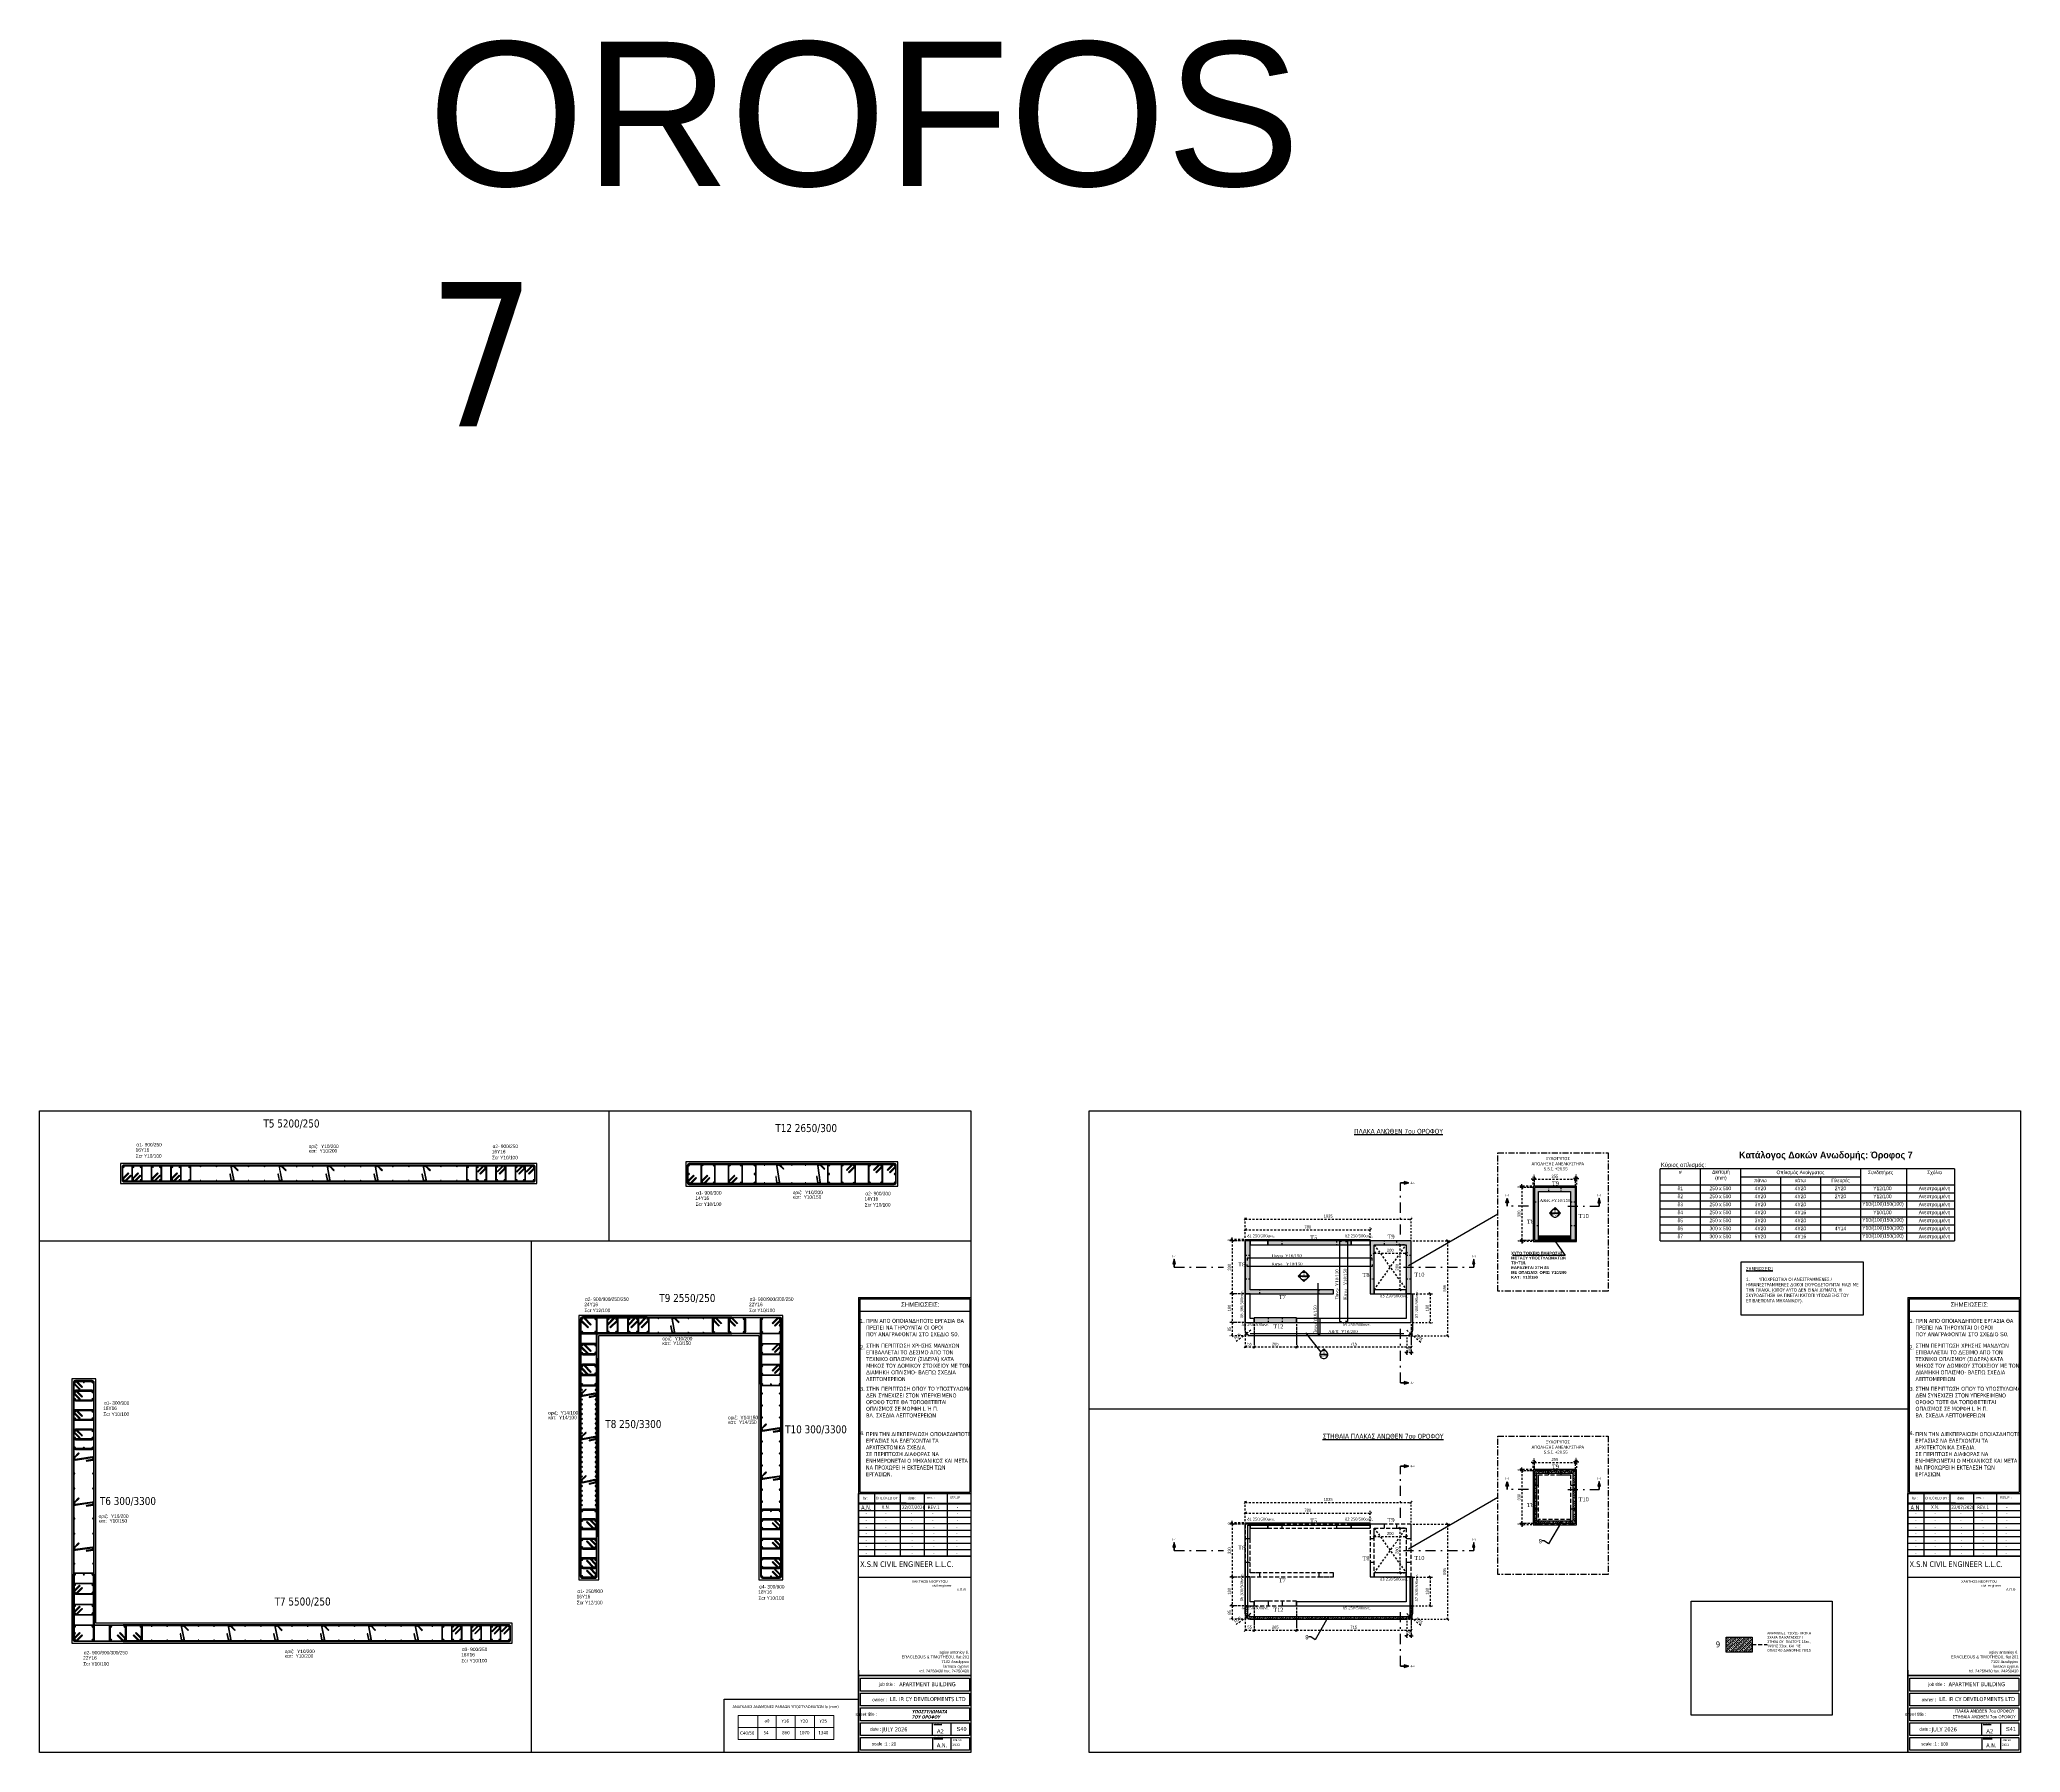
# Model space of a CAD drawing. Header units: millimetres. Extents: x -2171 to 1563, y -1758 to -1505.
# Drawn here: x 775.6 to 899.3, y -1630.3 to -1523.4 of the extents above; entities that cross this region are included whole.
import ezdxf
from ezdxf.enums import TextEntityAlignment as Align

# ---------------------------------------------------------------- set-up
doc = ezdxf.new("R2010")
doc.units = ezdxf.units.MM
doc.header["$PDMODE"] = 32
for name, pattern in [('CENTER2', [1.125, 0.75, -0.125, 0.125, -0.125]), ('DASHDOT', [25.4, 12.7, -6.35, 0, -6.35]), ('DASHED2', [0.375, 0.25, -0.125]), ('DOT', [0.025, 0, -0.025]), ('HIDDEN', [0.375, 0.25, -0.125]), ('HIDDEN2', [0.1875, 0.125, -0.0625])]:
    doc.linetypes.add(name, pattern=pattern)
doc.layers.get('Defpoints').update_dxf_attribs({"color": 6})
for name, color, linetype in [('-S-A3 PAGE', 3, 'Continuous'), ('-S-AKSONES', 50, 'DASHDOT'), ('-S_TEXT', 3, 'Continuous'), ('AM_5', 7, 'Continuous'), ('ANOIGMATA', 7, 'Continuous'), ('Col_Det', 7, 'Continuous'), ('Col_Det_Fill', 7, 'Continuous'), ('DIASTASEIS', 7, 'Continuous'), ('Fill_Col', 7, 'Continuous'), ('Geo_Beam', 7, 'Continuous'), ('Geo_Col', 7, 'Continuous'), ('Geo_Col_Pro_1', 7, 'Continuous'), ('Geo_Lines', 7, 'Continuous'), ('Lines', 7, 'Continuous'), ('pinakaki', 153, 'Continuous'), ('Rods_Slab_0', 7, 'Continuous'), ('Rods_Slab_4', 7, 'Continuous'), ('Sect_Line_Symbol', 7, 'Continuous'), ('STITHAIO', 94, 'Continuous'), ('Text_Beam', 7, 'Continuous'), ('Text_Beam_3', 7, 'Continuous'), ('Text_Col_-1', 7, 'Continuous'), ('Text_Reinf_Slab_0', 7, 'Continuous'), ('Text_Reinf_Slab_3', 7, 'Continuous'), ('Text_Reinf_Slab_4', 7, 'Continuous'), ('Text_Slab', 7, 'Continuous'), ('Text_Slab_0', 7, 'Continuous'), ('Texts', 7, 'Continuous')]:
    doc.layers.add(name, color=color, linetype=linetype)
doc.layers.add('A-ANNO-DIMS', color=1, linetype='Continuous', lineweight=9)
doc.layers.add('TEXT', color=20, linetype='Continuous', lineweight=13)
doc.styles.add('1-100', font='arial.ttf', dxfattribs={"width": 0.8})
doc.styles.add('ag', font='arial.ttf', dxfattribs={"height": 0.25})
doc.styles.add('S1Arl22_b_934_161', font='arial.ttf', dxfattribs={"width": 0.933629, "height": 0.002175})
doc.styles.add('S1Arl27188_b_934_161', font='arial.ttf', dxfattribs={"width": 0.933629, "height": 2.71875})
doc.styles.add('S1Arl31900_b_934_161', font='arial.ttf', dxfattribs={"width": 0.933629, "height": 3.19})
doc.styles.add('S1Arl51040_B_934_161', font='', dxfattribs={"width": 0.933629, "height": 5.104})
doc.styles.add('S1TmsNwRmn1088_b_934_161', font='times.ttf', dxfattribs={"width": 0.933629, "height": 0.10875})
doc.styles.add('S1TmsNwRmn11_b_1089_161', font='times.ttf', dxfattribs={"width": 1.089234, "height": 0.001087})
doc.styles.add('S1TmsNwRmn11_b_934_161', font='times.ttf', dxfattribs={"width": 0.933629, "height": 0.001087})
doc.styles.add('S1TmsNwRmn1359_b_934_161', font='times.ttf', dxfattribs={"width": 0.933629, "height": 0.135937})
doc.styles.add('S1TmsNwRmn14_b_934_161', font='times.ttf', dxfattribs={"width": 0.933629, "height": 0.001359})
doc.styles.get("Standard").update_dxf_attribs({"font": 'tahoma.ttf'})
doc.styles.get('S1Arl51040_B_934_161').set_extended_font_data('Arial', bold=True)
doc.dimstyles.new('CHRISTOFOROS', dxfattribs={"dimscale": 0.2, "dimtxt": 0.25, "dimasz": 0.6, "dimexe": 0, "dimexo": 0, "dimgap": 0, "dimtad": 0, "dimdec": 0, "dimlfac": 100, "dimzin": 0, "dimdsep": 46, "dimtxsty": 'ag', "dimblk": 'ARCHTICK', "dimcen": 0, "dimclrd": 256, "dimclre": 256, "dimclrt": 1, "dimaunit": 1, "dimadec": 0, "dimazin": 0, "dimtfac": 1, "dimtdec": 0, "dimtofl": 0, "dimtmove": 0, "dimatfit": 3, "dimfxl": 1, "dimtolj": 1, "dimtzin": 0, "dimlwd": -1, "dimlwe": -1, "dimarcsym": 0})
doc.dimstyles.new('Copy of 1-100', dxfattribs={"dimtxt": 0.18, "dimasz": 0.14, "dimexe": 0.14, "dimexo": 0.1, "dimgap": 0.09, "dimtad": 1, "dimdec": 0, "dimlfac": 100, "dimrnd": 5, "dimzin": 5, "dimdsep": 46, "dimtxsty": '1-100', "dimblk": 'OBLIQUE', "dimcen": 0.09, "dimclrd": 1, "dimclre": 1, "dimclrt": 2, "dimadec": 0, "dimazin": 0, "dimtfac": 1, "dimtdec": 0, "dimtix": 1, "dimtmove": 2, "dimatfit": 3, "dimfxl": 5, "dimfxlon": 1, "dimtolj": 1, "dimtzin": 5, "dimarcsym": 0})

# ---------------------------------------------------------------- blocks, each defined once
blk = doc.blocks.new('Label_Όροφος 7-RC_XSN2633_1140')
at = {"layer": 'Text_Slab'}
blk.add_hatch(color=174, dxfattribs=at).paths.add_polyline_path([(-0.18, 0.18, -0.198912), (0, 0.25), (0, 0.35)])
at = {"layer": 'Text_Slab', "color": 174}
for points in [[(-0.25, 0, 0.414214), (0, -0.25, 0.414214), (0.25, 0, 0.414214), (0, 0.25, 0.414214)], [(-0.18, 0.18, -0.198912), (0, 0.25), (0, 0.35)], [(0, 0.25, -0.198912), (0.18, 0.18), (0, 0.35)]]:
    blk.add_lwpolyline(points, format="xyb", close=True, dxfattribs=at)
blk.add_lwpolyline([(0.25, 0), (-0.25, 0)], close=True, dxfattribs=at)
blk = doc.blocks.new('Label_Όροφος 7-RC_XSN2633_1141')
at = {"layer": 'Text_Slab'}
for points in [[(-0.18, -0.18, -0.198912), (-0.25, 0), (-0.35, 0)], [(-0.18, 0.18, -0.198912), (0, 0.25), (0, 0.35)], [(0.18, 0.18, -0.198912), (0.25, 0), (0.35, 0)], [(0.18, -0.18, -0.198912), (0, -0.25), (0, -0.35)]]:
    blk.add_hatch(color=174, dxfattribs=at).paths.add_polyline_path(points)
at = {"layer": 'Text_Slab', "color": 174}
for points in [[(-0.25, 0, -0.198912), (-0.18, 0.18), (-0.35, 0)], [(-0.18, -0.18, -0.198912), (-0.25, 0), (-0.35, 0)], [(-0.25, 0, 0.414214), (0, -0.25, 0.414214), (0.25, 0, 0.414214), (0, 0.25, 0.414214)], [(-0.18, 0.18, -0.198912), (0, 0.25), (0, 0.35)], [(0, 0.25, -0.198912), (0.18, 0.18), (0, 0.35)], [(0.18, 0.18, -0.198912), (0.25, 0), (0.35, 0)], [(0.25, 0, -0.198912), (0.18, -0.18), (0.35, 0)], [(0, -0.25, -0.198912), (-0.18, -0.18), (0, -0.35)], [(0.18, -0.18, -0.198912), (0, -0.25), (0, -0.35)]]:
    blk.add_lwpolyline(points, format="xyb", close=True, dxfattribs=at)
blk.add_lwpolyline([(0.25, 0), (-0.25, 0)], close=True, dxfattribs=at)
blk = doc.blocks.new('PINAKAKI')
at = {"layer": '-S-A3 PAGE', "ltscale": 5}
blk.add_line((121995.59, -208359.26), (121988.73, -208359.26), dxfattribs=at)
at = {"color": 0}
for p, q in [((121988.65, -208358.39), (121988.65, -208373.35)), ((121988.65, -208358.39), (121995.67, -208358.39)), ((121995.67, -208358.39), (121995.67, -208370.63)), ((121988.73, -208358.47), (121988.73, -208370.55)), ((121988.73, -208358.47), (121995.59, -208358.47)), ((121995.59, -208358.47), (121995.59, -208370.55)), ((121988.65, -208370.63), (121995.67, -208370.63)), ((121988.73, -208370.55), (121995.59, -208370.55)), ((121989.64, -208370.63), (121989.64, -208374.54)), ((121991.28, -208374.54), (121991.28, -208370.63)), ((121992.77, -208374.54), (121992.77, -208370.63)), ((121994.21, -208374.54), (121994.21, -208370.63)), ((121991.62, -208371.24), (121988.65, -208371.24)), ((121988.65, -208371.24), (121995.67, -208371.24)), ((121995.67, -208371.29), (121988.65, -208371.29)), ((121995.67, -208371.24), (121995.67, -208371.29)), ((121995.67, -208375.87), (121988.65, -208375.87)), ((121988.65, -208381.66), (121988.65, -208386.79)), ((121988.77, -208382.97), (121988.77, -208382.17)), ((121988.77, -208383.89), (121988.77, -208383.1)), ((121988.77, -208384.82), (121988.77, -208384.02)), ((121988.77, -208385.74), (121988.77, -208384.94)), ((121988.77, -208386.66), (121988.77, -208385.86))]:
    blk.add_line(p, q, dxfattribs=at)
at = {"color": 3}
blk.add_line((121995.67, -208372.46), (121995.67, -208374.54), dxfattribs=at)
at = {"color": 0}
for points in [[(121988.65, -208370.63), (121995.67, -208370.63), (121995.67, -208374.54), (121988.65, -208374.54)], [(121988.65, -208370.63), (121995.67, -208370.63), (121995.67, -208374.54), (121988.65, -208374.54)], [(121988.65, -208374.54), (121995.67, -208374.54), (121995.67, -208381.99), (121988.65, -208381.99)], [(121988.65, -208381.99), (121995.67, -208381.99), (121995.67, -208386.79), (121988.65, -208386.79)]]:
    blk.add_lwpolyline(points, close=True, dxfattribs=at)
for points in [[(121988.65, -208371.7), (121995.67, -208371.7)], [(121988.65, -208372.1), (121995.67, -208372.1)], [(121988.65, -208372.51), (121995.67, -208372.51)], [(121988.65, -208372.92), (121995.67, -208372.92)], [(121988.65, -208373.32), (121995.67, -208373.32)], [(121988.65, -208373.73), (121995.67, -208373.73)], [(121988.65, -208374.13), (121995.67, -208374.13)], [(121988.77, -208382.17), (121995.57, -208382.17), (121995.57, -208382.97), (121988.77, -208382.97)], [(121988.77, -208383.1), (121995.57, -208383.1), (121995.57, -208383.89), (121988.77, -208383.89)], [(121988.77, -208384.02), (121995.57, -208384.02), (121995.57, -208384.82), (121988.77, -208384.82)], [(121988.77, -208384.94), (121995.57, -208384.94), (121995.57, -208385.74), (121988.77, -208385.74)], [(121993.24, -208384.94), (121993.24, -208385.74)], [(121994.42, -208384.94), (121994.42, -208385.74)], [(121988.77, -208385.86), (121995.57, -208385.86), (121995.57, -208386.66), (121988.77, -208386.66)], [(121993.26, -208385.86), (121993.26, -208386.66)], [(121994.42, -208385.86), (121994.42, -208386.66)]]:
    blk.add_lwpolyline(points, dxfattribs=at)
blk.add_lwpolyline([(121988.65, -208374.54), (121995.67, -208374.54)])
at = {"layer": '-S_TEXT', "color": 3}
for s, p in [('1.', (121988.75, -208359.98)), ('2.', (121988.75, -208361.63)), ('3.', (121988.75, -208364.23)), ('4.', (121988.74, -208366.99))]:
    blk.add_text(s, height=0.25, dxfattribs=at).set_placement(p)
at = {"layer": '-S_TEXT', "color": 3, "char_height": 0.25, "attachment_point": 1}
for s, insert in [('ΠΡΙΝ ΑΠΟ ΟΠΟΙΑΝ{\\fArial|b0|i0|c186|p34;Δ}ΗΠΟΤΕ ΕΡΓΑΣΙΑ ΘΑ ΠΡΕΠΕΙ ΝΑ ΤΗΡΟΥΝΤΑΙ ΟΙ ΟΡΟΙ\\PΠΟΥ ΑΝΑΓΡΑΦΟΝΤΑΙ ΣΤΟ ΣΧΕ{\\fArial|b0|i0|c186|p34;Δ}ΙΟ {\\fArial|b0|i0|c186|p34;S0.}', (121989.12, -208359.73)), ('ΣΤΗΝ ΠΕΡΙΠΤ{\\fArial|b0|i0|c186|p34;Ω}ΣΗ ΧΡΗΣΗΣ ΜΑΝ{\\fArial|b0|i0|c186|p34;Δ}Υ{\\fArial|b0|i0|c186|p34;Ω}Ν ΕΠΙΒΑΛΛΕΤΑΙ ΤΟ {\\fArial|b0|i0|c186|p34;Δ}ΕΣΙΜΟ ΑΠΟ ΤΟΝ ΤΕΧΝΙΚΟ ΟΠΛΙΣΜΟΥ {\\fArial|b0|i0|c186|p34;(}ΣΙ{\\fArial|b0|i0|c186|p34;Δ}ΕΡΑ{\\fArial|b0|i0|c186|p34;) }ΚΑΤΑ ΜΗΚΟΣ ΤΟΥ {\\fArial|b0|i0|c186|p34;Δ}ΟΜΙΚΟΥ ΣΤΟΙΧΕΙΟΥ ΜΕ ΤΟΝ {\\fArial|b0|i0|c186|p34;Δ}ΙΑΜΗΚΗ ΟΠΛΙΣΜΟ{\\fArial|b0|i0|c186|p34;- }ΒΛΕΠ{\\fArial|b0|i0|c186|p34;Ω }ΣΧΕ{\\fArial|b0|i0|c186|p34;Δ}ΙΑ ΛΕΠΤΟΜΕΡΕΙΩΝ', (121989.12, -208361.28)), ('ΣΤΗΝ ΠΕΡΙΠΤ{\\fArial|b0|i0|c186|p34;Ω}ΣΗ ΟΠΟΥ ΤΟ ΥΠΟΣΤΥΛ{\\fArial|b0|i0|c186|p34;Ω}ΜΑ {\\fArial|b0|i0|c186|p34;Δ}ΕΝ ΣΥΝΕΧΙΖΕΙ ΣΤΟΝ ΥΠΕΡΚΕΙΜΕΝΟ ΟΡΟΦΟ ΤΟΤΕ ΘΑ ΤΟΠΟΘΕΤΕΙΤΑΙ ΟΠΛΙΣΜΟΣ ΣΕ ΜΟΡΦΗ {\\fArial|b0|i0|c186|p34;L }Ή Π{\\fArial|b0|i0|c186|p34;.  \\P}ΒΛ{\\fArial|b0|i0|c186|p34;. }ΣΧΕ{\\fArial|b0|i0|c186|p34;Δ}Ι{\\fArial|b0|i0|c186|p34;A }ΛΕΠΤΟΜΕΡΕΙ{\\fArial|b0|i0|c186|p34;Ω}Ν', (121989.12, -208363.97)), ('ΠΡΙΝ ΤΗΝ {\\fArial|b0|i0|c186|p34;Δ}ΙΕΚΠΕΡΑΙ{\\fArial|b0|i0|c186|p34;Ω}ΣΗ ΟΠΟΙΑΣ{\\fArial|b0|i0|c186|p34;Δ}ΗΠΟΤΕ ΕΡΓΑΣΙΑΣ ΝΑ ΕΛΕΓΧΟΝΤΑΙ ΤΑ ΑΡΧΙΤΕΚΤΟΝΙΚΑ ΣΧΕ{\\fArial|b0|i0|c186|p34;Δ}ΙΑ{\\fArial|b0|i0|c186|p34;.\\P}ΣΕ ΠΕΡΙΠΤ{\\fArial|b0|i0|c186|p34;Ω}ΣΗ {\\fArial|b0|i0|c186|p34;Δ}ΙΑΦΟΡΑΣ ΝΑ ΕΝΗΜΕΡ{\\fArial|b0|i0|c186|p34;Ω}ΝΕΤΑΙ Ο ΜΗΧΑΝΙΚΟΣ ΚΑΙ ΜΕΤΑ ΝΑ ΠΡΟΧ{\\fArial|b0|i0|c186|p34;Ω}ΡΕΙ Η ΕΚΤΕΛΕΣΗ Τ{\\fArial|b0|i0|c186|p34;Ω}Ν ΕΡΓΑΣΙ{\\fArial|b0|i0|c186|p34;Ω}Ν{\\fArial|b0|i0|c186|p34;.}', (121989.11, -208366.8))]:
    blk.add_mtext_dynamic_manual_height_columns(s, width=6.3862, gutter_width=1, heights=[0], dxfattribs=dict(at, insert=insert))
at = {"layer": 'ANOIGMATA', "attachment_point": 1}
for s, insert, char_height, width in [('\\pi4.5494;{\\fBankGothic Lt BT|b0|i0|c0|p34;\\H1.5x;\\C7;XANTHOS NEOFYTOU\\P\\pi5.8103;civil engineer\\P\\pi7.351;\\fArial|b0|i0|c161|p34;Α.Π.Θ}', (121987.43, -208376.05), 0.1009, 7.9171), ('\\pxqr;{\\fBankGothic Lt BT|b0|i0|c161|p34;\\H1.1667x;\\C0;agioy antonioy 6,\\PERACLEOUS & TIMOTHEOU, flat 201\\P7102 Aradippou\\Plarnaca-cyprus\\Ptel. 24258430 fax. 24250430}', (121987.49, -208380.45), 0.1514, 8.0584), ('\\pxqr;{\\fBankGothic Lt BT|b0|i0|c0|p34;\\H1.5x;\\C7; \\H1.3333x; job title :}', (121987.62, -208382.44), 0.1009, 3.3382), ('\\A1;\\pxql;{\\H0.99983x;\\C7;APARTMENT BUILDING  \\H0.75013x;  }', (121991.19, -208382.41), 0.2523, 5.3476), ('{\\fBankGothic Lt BT|b0|i0|c0|p34;\\C7;     sheet title :}', (121988.07, -208384.31), 0.2019, 3.3382), ('\\pxqr;{\\fBankGothic Lt BT|b0|i0|c0|p34;\\H1.5x;\\C7; \\H1.3333x; owner :}', (121987.08, -208383.4), 0.1009, 3.3382), ('\\A1;{\\C7;LE. IR CY DEVELOPMENTS LTD  }', (121990.61, -208383.34), 0.2523, 5.3476), ('\\pxqr;{\\fBankGothic Lt BT|b0|i0|c0|p34;\\C7; date :}', (121986.73, -208385.23), 0.2019, 3.3382), ('{\\fTahoma|b0|i0|c0|p34;\\C7;JULY 2026}', (121990.13, -208385.23), 0.2523, 4.5751), ('\\pxi8.03;{\\fBankGothic Lt BT|b0|i0|c161|p34;\\H0.5x;\\L\\C7;PAPER\\H2x;\\l }', (121991.64, -208384.93), 0.2125, 3.5139), ('\\pxqr;{\\fBankGothic Lt BT|b0|i0|c0|p34;\\C7; scale :}', (121986.95, -208386.16), 0.2019, 3.3382), ('\\pxi8.03;{\\fBankGothic Lt BT|b0|i0|c0|p34;\\H0.5x;\\L\\C7;DESIGN\\H2x;\\l }', (121991.64, -208385.81), 0.2125, 3.5139), ('\\pxi8.03;{\\fBankGothic Lt BT|b0|i0|c161|p34;\\C7;2\\fBankGothic Lt BT|b0|i0|c0|p34;633}', (121993.34, -208386.24), 0.1467, 4.852), ('\\pxi8.03;{\\fBankGothic Lt BT|b0|i0|c0|p34;\\C7;JOB NO}', (121993.74, -208385.98), 0.1009, 3.3382)]:
    blk.add_mtext(s, dxfattribs=dict(at, insert=insert, char_height=char_height, width=width))
at = {"layer": 'ANOIGMATA', "char_height": 0.2523, "attachment_point": 1}
for s, insert in [('{\\fArial|b0|i0|c186|p34;A}2', (121993.54, -208385.35)), ('A{\\fArial|b0|i0|c186|p34;.}N{\\fArial|b0|i0|c186|p34;.}', (121993.54, -208386.22))]:
    blk.add_mtext_dynamic_manual_height_columns(s, width=10.8932, gutter_width=1, heights=[0], dxfattribs=dict(at, insert=insert))
at = {"layer": 'pinakaki', "ltscale": 0.005, "insert": (121991.31, -208358.7), "char_height": 0.2696, "width": 6.6747, "attachment_point": 1}
blk.add_mtext('{\\fArial|b0|i0|c161|p34;ΣΗΜΕΙΩΣΕΙΣ:}', dxfattribs=at)
at = {"layer": 'TEXT', "color": 0, "attachment_point": 1}
for s, insert, char_height, width in [('\\pxqc;{\\fBankGothic Lt BT|b0|i0|c161|p34;\\C7;by :}', (121988.63, -208370.84), 0.1523, 0.9175), ('\\pxqc;{\\fBankGothic Lt BT|b0|i0|c0|p34;\\C7;date :}', (121990.73, -208370.84), 0.1523, 2.5391), ('{\\fBankGothic Lt BT|b0|i0|c0|p34;\\C7;ISSUE\\fBankGothic Lt BT|b0|i0|c161|p34; :}', (121994.37, -208370.81), 0.1523, 2.5391), ('\\pxqc;{\\fTahoma|b0|i0|c0|p34;\\C7;A\\fTahoma|b0|i0|c161|p34;.\\fTahoma|b0|i0|c0|p34;N\\fTahoma|b0|i0|c161|p34;.}', (121988.63, -208371.38), 0.25391, 1.0156), ('\\pxqc;{\\fTahoma|b0|i0|c0|p34;\\H0.8x;\\C7;-}', (121988.63, -208371.77), 0.2539, 1.0156), ('\\pxqc;{\\fArial|b0|i0|c186|p34;\\C7;CHECKED BY\\fBankGothic Lt BT|b0|i0|c161|p34; :}', (121989.2, -208370.84), 0.1523, 2.5391), ('\\pxqc;{\\fTahoma|b0|i0|c0|p34;\\H0.8x;\\C7;X.N.}', (121989.08, -208371.38), 0.2539, 2.5391), ('\\pxqc;{\\fTahoma|b0|i0|c0|p34;\\H0.8x;\\C7;-}', (121989.08, -208371.77), 0.2539, 2.5391), ('{\\fTahoma|b0|i0|c0|p34;\\C7;22\\fTahoma|b0|i0|c161|p34;/\\fTahoma|b0|i0|c0|p34;07\\fTahoma|b0|i0|c161|p34;/202\\fTahoma|b0|i0|c0|p34;6}', (121991.36, -208371.39), 0.20313, 1.3531), ('\\pxqc;{\\fTahoma|b0|i0|c0|p34;\\H0.8x;\\C7;   -}', (121990.57, -208371.77), 0.2539, 2.5391), ('{\\fBankGothic Lt BT|b0|i0|c161|p34;\\C7;rev\\fBankGothic Lt BT|b0|i0|c0|p34;.\\fBankGothic Lt BT|b0|i0|c161|p34; :}', (121992.93, -208370.81), 0.15234, 2.5391), ('\\pxqc;{\\fTahoma|b0|i0|c0|p34;\\H0.8x;\\C7;REV.1}', (121992.71, -208371.39), 0.2539, 1.2675), ('\\pxqc;{\\fTahoma|b0|i0|c0|p34;\\H0.8x;\\C7;-}', (121992.01, -208371.77), 0.2539, 2.5391), ('\\pxqc;{\\fTahoma|b0|i0|c0|p34;\\H0.8x;\\C7; \\fTahoma|b0|i0|c161|p34;-}', (121994.15, -208371.39), 0.2539, 1.2675), ('\\pxqc;{\\fTahoma|b0|i0|c0|p34;\\H0.8x;\\C7;-}', (121993.56, -208371.77), 0.2539, 2.5391), ('\\pxqc;{\\fTahoma|b0|i0|c0|p34;\\H0.8x;\\C7;-}', (121988.63, -208372.19), 0.2539, 1.0156), ('\\pxqc;{\\fTahoma|b0|i0|c0|p34;\\H0.8x;\\C7;-}', (121988.63, -208372.6), 0.2539, 1.0156), ('\\pxqc;{\\fTahoma|b0|i0|c0|p34;\\H0.8x;\\C7;-}', (121988.63, -208373), 0.2539, 1.0156), ('\\pxqc;{\\fTahoma|b0|i0|c0|p34;\\H0.8x;\\C7;-}', (121989.08, -208372.19), 0.2539, 2.5391), ('\\pxqc;{\\fTahoma|b0|i0|c0|p34;\\H0.8x;\\C7;-}', (121989.08, -208372.6), 0.2539, 2.5391), ('\\pxqc;{\\fTahoma|b0|i0|c0|p34;\\H0.8x;\\C7;-}', (121989.08, -208373), 0.2539, 2.5391), ('\\pxqc;{\\fTahoma|b0|i0|c0|p34;\\H0.8x;\\C7;   -}', (121990.57, -208372.19), 0.2539, 2.5391), ('\\pxqc;{\\fTahoma|b0|i0|c0|p34;\\H0.8x;\\C7;-}', (121990.73, -208372.6), 0.2539, 2.5391), ('\\pxqc;{\\fTahoma|b0|i0|c0|p34;\\H0.8x;\\C7;-}', (121990.73, -208373), 0.2539, 2.5391), ('\\pxqc;{\\fTahoma|b0|i0|c0|p34;\\H0.8x;\\C7;-}', (121992.01, -208372.19), 0.2539, 2.5391), ('\\pxqc;{\\fTahoma|b0|i0|c161|p34;\\H0.8x;\\C7;-}', (121992.71, -208372.61), 0.2539, 1.2675), ('\\pxqc;{\\fTahoma|b0|i0|c161|p34;\\H0.8x;\\C7;-}', (121992.71, -208373.01), 0.2539, 1.2675), ('\\pxqc;{\\fTahoma|b0|i0|c161|p34;\\H0.8x;\\C7;-}', (121994.15, -208372.61), 0.2539, 1.2675), ('\\pxqc;{\\fTahoma|b0|i0|c161|p34;\\H0.8x;\\C7;-}', (121994.15, -208373.01), 0.2539, 1.2675), ('\\pxqc;{\\fTahoma|b0|i0|c0|p34;\\H0.8x;\\C7;-}', (121993.56, -208372.19), 0.2539, 2.5391), ('\\pxqc;{\\fTahoma|b0|i0|c0|p34;\\H0.8x;\\C7;-}', (121988.63, -208373.41), 0.2539, 1.0156), ('\\pxqc;{\\fTahoma|b0|i0|c0|p34;\\H0.8x;\\C7;-}', (121988.63, -208373.82), 0.2539, 1.0156), ('\\pxqc;{\\fTahoma|b0|i0|c0|p34;\\H0.8x;\\C7;-}', (121988.63, -208374.22), 0.2539, 1.0156), ('\\pxqc;{\\fTahoma|b0|i0|c0|p34;\\H0.8x;\\C7;-}', (121989.08, -208373.41), 0.2539, 2.5391), ('\\pxqc;{\\fTahoma|b0|i0|c0|p34;\\H0.8x;\\C7;-}', (121989.08, -208373.82), 0.2539, 2.5391), ('\\pxqc;{\\fTahoma|b0|i0|c0|p34;\\H0.8x;\\C7;-}', (121989.08, -208374.22), 0.2539, 2.5391), ('\\pxqc;{\\fTahoma|b0|i0|c0|p34;\\H0.8x;\\C7;-}', (121990.73, -208373.41), 0.2539, 2.5391), ('\\pxqc;{\\fTahoma|b0|i0|c0|p34;\\H0.8x;\\C7;-}', (121990.73, -208373.82), 0.2539, 2.5391), ('\\pxqc;{\\fTahoma|b0|i0|c0|p34;\\H0.8x;\\C7;-}', (121990.73, -208374.22), 0.2539, 2.5391), ('\\pxqc;{\\fTahoma|b0|i0|c161|p34;\\H0.8x;\\C7;-}', (121992.71, -208373.42), 0.2539, 1.2675), ('\\pxqc;{\\fTahoma|b0|i0|c161|p34;\\H0.8x;\\C7;-}', (121992.71, -208373.83), 0.2539, 1.2675), ('\\pxqc;{\\fTahoma|b0|i0|c161|p34;\\H0.8x;\\C7;-}', (121992.71, -208374.23), 0.2539, 1.2675), ('\\pxqc;{\\fTahoma|b0|i0|c161|p34;\\H0.8x;\\C7;-}', (121994.15, -208373.42), 0.2539, 1.2675), ('\\pxqc;{\\fTahoma|b0|i0|c161|p34;\\H0.8x;\\C7;-}', (121994.15, -208373.83), 0.2539, 1.2675), ('\\pxqc;{\\fTahoma|b0|i0|c161|p34;\\H0.8x;\\C7;-}', (121994.15, -208374.23), 0.2539, 1.2675), ('X.S.N CIVIL ENGINEER L.L.C.\\P', (121988.75, -208374.87), 0.35, 6.9221)]:
    blk.add_mtext(s, dxfattribs=dict(at, insert=insert, char_height=char_height, width=width))
at = {"layer": 'TEXT', "insert": (121992.71, -208371.39), "char_height": 0.2539, "width": 1.2675, "attachment_point": 1}
blk.add_mtext('{\\fTahoma|b0|i0|c0|p34;\\H0.8x;\\C7; }', dxfattribs=at)
blk = doc.blocks.new('A$C2c4623ba')
for p, q in [((0.36, 1.5), (0.36, 0)), ((0.36, 1.5), (6.32, 1.5)), ((1.58, 1.5), (1.58, 0)), ((2.73, 1.5), (2.73, 0)), ((3.92, 1.5), (3.92, 0)), ((5.13, 1.5), (5.13, 0)), ((6.32, 1.5), (6.32, 0)), ((0.36, 0.75), (6.32, 0.75)), ((0.36, 0.75), (6.32, 0.75)), ((0.36, 0.75), (6.32, 0.75)), ((0.36, 0), (6.32, 0)), ((0.36, 0), (6.32, 0))]:
    blk.add_line(p, q)
for s, height, p in [('ΑΝΑΓΚΑΙΕΣ ΑΝΑΜΟΝΕΣ ΡΑΒΔΩΝ ΥΠΟΣΤΥΛΩΜΑΤΩΝ lo (mm)', 0.18, (0, 1.95)), ('a0', 0.2, (2, 1.06)), ('Y16', 0.2, (3.06, 1.04)), ('Y20', 0.2, (4.24, 1.04)), ('Y25', 0.2, (5.43, 1.04)), ('C40/50', 0.2, (0.48, 0.3)), ('54', 0.2, (1.94, 0.32)), ('860', 0.2, (3.1, 0.32)), ('1070', 0.2, (4.18, 0.32)), ('1340', 0.2, (5.36, 0.32))]:
    blk.add_text(s, height=height).set_placement(p)
blk = doc.blocks.new('_Oblique')
at = {"color": 0, "linetype": 'ByBlock', "lineweight": -2}
blk.add_line((-0.5, -0.5), (0.5, 0.5), dxfattribs=at)
blk = doc.blocks.new('*D847')
at = {"layer": 'Defpoints', "color": 0, "ltscale": 0.5, "transparency": 16777216}
for p in [(861.27, -1597), (850.92, -1598.28), (861.27, -1598.36)]:
    blk.add_point(p, dxfattribs=at)
at = {"layer": 'DIASTASEIS', "color": 1, "linetype": 'HIDDEN', "lineweight": -2, "ltscale": 0.5, "transparency": 16777216}
blk.add_line((850.92, -1598.18), (850.92, -1596.86), dxfattribs=at)
at = {"layer": 'DIASTASEIS', "color": 1, "linetype": 'DASHED2', "lineweight": -2, "ltscale": 0.5, "transparency": 16777216}
blk.add_line((850.92, -1597), (861.27, -1597), dxfattribs=at)
at = {"layer": 'DIASTASEIS', "color": 1, "linetype": 'HIDDEN2', "lineweight": -2, "ltscale": 0.5, "transparency": 16777216}
blk.add_line((861.27, -1598.26), (861.27, -1596.86), dxfattribs=at)
at = {"layer": 'DIASTASEIS', "color": 1, "lineweight": -2, "ltscale": 0.5, "transparency": 16777216, "xscale": 0.14, "yscale": 0.14, "zscale": 0.14, "rotation": 180}
blk.add_blockref('_Oblique', (850.92, -1597), dxfattribs=at)
at = {"layer": 'DIASTASEIS', "color": 1, "lineweight": -2, "ltscale": 0.5, "transparency": 16777216, "xscale": 0.14, "yscale": 0.14, "zscale": 0.14}
blk.add_blockref('_Oblique', (861.27, -1597), dxfattribs=at)
at = {"layer": 'DIASTASEIS', "color": 2, "ltscale": 0.5, "transparency": 16777216, "insert": (856.09, -1596.82), "char_height": 0.18, "attachment_point": 5, "style": '1-100'}
blk.add_mtext('\\A1;1035', dxfattribs=at)
blk = doc.blocks.new('*D848')
at = {"layer": 'Defpoints', "color": 0, "ltscale": 0.5, "transparency": 16777216}
for p in [(861.27, -1598.36), (861.01, -1604.29), (863.55, -1604.29)]:
    blk.add_point(p, dxfattribs=at)
at = {"layer": 'DIASTASEIS', "color": 1, "linetype": 'HIDDEN', "lineweight": -2, "ltscale": 0.5, "transparency": 16777216}
blk.add_line((861.37, -1598.36), (863.69, -1598.36), dxfattribs=at)
at = {"layer": 'DIASTASEIS', "color": 1, "linetype": 'DASHED2', "lineweight": -2, "ltscale": 0.5, "transparency": 16777216}
blk.add_line((863.55, -1598.36), (863.55, -1604.29), dxfattribs=at)
at = {"layer": 'DIASTASEIS', "color": 1, "linetype": 'HIDDEN2', "lineweight": -2, "ltscale": 0.5, "transparency": 16777216}
blk.add_line((861.11, -1604.29), (863.69, -1604.29), dxfattribs=at)
at = {"layer": 'DIASTASEIS', "color": 1, "lineweight": -2, "ltscale": 0.5, "transparency": 16777216, "xscale": 0.14, "yscale": 0.14, "zscale": 0.14}
for p, rotation in [((863.55, -1598.36), 90), ((863.55, -1604.29), 270)]:
    blk.add_blockref('_Oblique', p, dxfattribs=dict(at, rotation=rotation))
at = {"layer": 'DIASTASEIS', "color": 2, "ltscale": 0.5, "transparency": 16777216, "insert": (863.37, -1601.32), "char_height": 0.18, "attachment_point": 5, "rotation": 90, "style": '1-100'}
blk.add_mtext('\\A1;595', dxfattribs=at)
blk = doc.blocks.new('*D849')
at = {"layer": 'Defpoints', "color": 0, "ltscale": 0.5, "transparency": 16777216}
for p in [(850.1, -1598.36), (850.92, -1598.28), (850.92, -1598.36)]:
    blk.add_point(p, dxfattribs=at)
at = {"layer": 'DIASTASEIS', "color": 1, "linetype": 'HIDDEN', "lineweight": -2, "ltscale": 0.5, "transparency": 16777216}
blk.add_line((850.82, -1598.28), (849.96, -1598.28), dxfattribs=at)
at = {"layer": 'DIASTASEIS', "color": 1, "linetype": 'HIDDEN2', "lineweight": -2, "ltscale": 0.5, "transparency": 16777216}
blk.add_line((850.82, -1598.36), (849.96, -1598.36), dxfattribs=at)
at = {"layer": 'DIASTASEIS', "color": 1, "linetype": 'DASHED2', "lineweight": -2, "ltscale": 0.5, "transparency": 16777216}
for p, q in [((850.1, -1598.28), (850.1, -1598.14)), ((850.1, -1598.28), (850.1, -1598.36)), ((850.1, -1598.36), (850.1, -1598.5))]:
    blk.add_line(p, q, dxfattribs=at)
at = {"layer": 'DIASTASEIS', "color": 1, "lineweight": -2, "ltscale": 0.5, "transparency": 16777216, "xscale": 0.14, "yscale": 0.14, "zscale": 0.14}
for p, rotation in [((850.1, -1598.28), 270), ((850.1, -1598.36), 90)]:
    blk.add_blockref('_Oblique', p, dxfattribs=dict(at, rotation=rotation))
at = {"layer": 'DIASTASEIS', "color": 2, "ltscale": 0.5, "transparency": 16777216, "insert": (849.92, -1598.32), "char_height": 0.18, "attachment_point": 5, "rotation": 90, "style": '1-100'}
blk.add_mtext('\\A1;8', dxfattribs=at)
blk = doc.blocks.new('*D850')
at = {"layer": 'Defpoints', "color": 0, "ltscale": 0.5, "transparency": 16777216}
for p in [(850.92, -1598.36), (850.1, -1601.66), (850.92, -1601.66)]:
    blk.add_point(p, dxfattribs=at)
at = {"layer": 'DIASTASEIS', "color": 1, "linetype": 'HIDDEN', "lineweight": -2, "ltscale": 0.5, "transparency": 16777216}
blk.add_line((850.82, -1598.36), (849.96, -1598.36), dxfattribs=at)
at = {"layer": 'DIASTASEIS', "color": 1, "linetype": 'DASHED2', "lineweight": -2, "ltscale": 0.5, "transparency": 16777216}
blk.add_line((850.1, -1598.36), (850.1, -1601.66), dxfattribs=at)
at = {"layer": 'DIASTASEIS', "color": 1, "linetype": 'HIDDEN2', "lineweight": -2, "ltscale": 0.5, "transparency": 16777216}
blk.add_line((850.82, -1601.66), (849.96, -1601.66), dxfattribs=at)
at = {"layer": 'DIASTASEIS', "color": 1, "lineweight": -2, "ltscale": 0.5, "transparency": 16777216, "xscale": 0.14, "yscale": 0.14, "zscale": 0.14}
for p, rotation in [((850.1, -1598.36), 90), ((850.1, -1601.66), 270)]:
    blk.add_blockref('_Oblique', p, dxfattribs=dict(at, rotation=rotation))
at = {"layer": 'DIASTASEIS', "color": 2, "ltscale": 0.5, "transparency": 16777216, "insert": (849.92, -1600.01), "char_height": 0.18, "attachment_point": 5, "rotation": 90, "style": '1-100'}
blk.add_mtext('\\A1;330', dxfattribs=at)
blk = doc.blocks.new('*D851')
at = {"layer": 'Defpoints', "color": 0, "ltscale": 0.5, "transparency": 16777216}
for p in [(850.92, -1601.66), (850.1, -1603.46), (850.92, -1603.46)]:
    blk.add_point(p, dxfattribs=at)
at = {"layer": 'DIASTASEIS', "color": 1, "linetype": 'HIDDEN', "lineweight": -2, "ltscale": 0.5, "transparency": 16777216}
blk.add_line((850.82, -1601.66), (849.96, -1601.66), dxfattribs=at)
at = {"layer": 'DIASTASEIS', "color": 1, "linetype": 'DASHED2', "lineweight": -2, "ltscale": 0.5, "transparency": 16777216}
blk.add_line((850.1, -1601.66), (850.1, -1603.46), dxfattribs=at)
at = {"layer": 'DIASTASEIS', "color": 1, "linetype": 'HIDDEN2', "lineweight": -2, "ltscale": 0.5, "transparency": 16777216}
blk.add_line((850.82, -1603.46), (849.96, -1603.46), dxfattribs=at)
at = {"layer": 'DIASTASEIS', "color": 1, "lineweight": -2, "ltscale": 0.5, "transparency": 16777216, "xscale": 0.14, "yscale": 0.14, "zscale": 0.14}
for p, rotation in [((850.1, -1601.66), 90), ((850.1, -1603.46), 270)]:
    blk.add_blockref('_Oblique', p, dxfattribs=dict(at, rotation=rotation))
at = {"layer": 'DIASTASEIS', "color": 2, "ltscale": 0.5, "transparency": 16777216, "insert": (849.92, -1602.56), "char_height": 0.18, "attachment_point": 5, "rotation": 90, "style": '1-100'}
blk.add_mtext('\\A1;180', dxfattribs=at)
blk = doc.blocks.new('*D852')
at = {"layer": 'Defpoints', "color": 0, "ltscale": 0.5, "transparency": 16777216}
for p in [(850.92, -1603.46), (850.1, -1604.29), (851.27, -1604.29)]:
    blk.add_point(p, dxfattribs=at)
at = {"layer": 'DIASTASEIS', "color": 1, "linetype": 'HIDDEN', "lineweight": -2, "ltscale": 0.5, "transparency": 16777216}
blk.add_line((850.82, -1603.46), (849.96, -1603.46), dxfattribs=at)
at = {"layer": 'DIASTASEIS', "color": 1, "linetype": 'DASHED2', "lineweight": -2, "ltscale": 0.5, "transparency": 16777216}
blk.add_line((850.1, -1603.46), (850.1, -1604.29), dxfattribs=at)
at = {"layer": 'DIASTASEIS', "color": 1, "linetype": 'HIDDEN2', "lineweight": -2, "ltscale": 0.5, "transparency": 16777216}
blk.add_line((851.17, -1604.29), (849.96, -1604.29), dxfattribs=at)
at = {"layer": 'DIASTASEIS', "color": 1, "lineweight": -2, "ltscale": 0.5, "transparency": 16777216, "xscale": 0.14, "yscale": 0.14, "zscale": 0.14}
for p, rotation in [((850.1, -1603.46), 90), ((850.1, -1604.29), 270)]:
    blk.add_blockref('_Oblique', p, dxfattribs=dict(at, rotation=rotation))
at = {"layer": 'DIASTASEIS', "color": 2, "ltscale": 0.5, "transparency": 16777216, "insert": (849.92, -1603.87), "char_height": 0.18, "attachment_point": 5, "rotation": 90, "style": '1-100'}
blk.add_mtext('\\A1;85', dxfattribs=at)
blk = doc.blocks.new('*D853')
at = {"layer": 'Defpoints', "color": 0, "ltscale": 0.5, "transparency": 16777216}
for p in [(861.27, -1601.66), (861.27, -1603.46), (862.46, -1603.46)]:
    blk.add_point(p, dxfattribs=at)
at = {"layer": 'DIASTASEIS', "color": 1, "linetype": 'HIDDEN', "lineweight": -2, "ltscale": 0.5, "transparency": 16777216}
blk.add_line((861.37, -1601.66), (862.6, -1601.66), dxfattribs=at)
at = {"layer": 'DIASTASEIS', "color": 1, "linetype": 'DASHED2', "lineweight": -2, "ltscale": 0.5, "transparency": 16777216}
blk.add_line((862.46, -1601.66), (862.46, -1603.46), dxfattribs=at)
at = {"layer": 'DIASTASEIS', "color": 1, "linetype": 'HIDDEN2', "lineweight": -2, "ltscale": 0.5, "transparency": 16777216}
blk.add_line((861.37, -1603.46), (862.6, -1603.46), dxfattribs=at)
at = {"layer": 'DIASTASEIS', "color": 1, "lineweight": -2, "ltscale": 0.5, "transparency": 16777216, "xscale": 0.14, "yscale": 0.14, "zscale": 0.14}
for p, rotation in [((862.46, -1601.66), 90), ((862.46, -1603.46), 270)]:
    blk.add_blockref('_Oblique', p, dxfattribs=dict(at, rotation=rotation))
at = {"layer": 'DIASTASEIS', "color": 2, "ltscale": 0.5, "transparency": 16777216, "insert": (862.28, -1602.56), "char_height": 0.18, "attachment_point": 5, "rotation": 90, "style": '1-100'}
blk.add_mtext('\\A1;180', dxfattribs=at)
blk = doc.blocks.new('*D854')
at = {"layer": 'Defpoints', "color": 0, "ltscale": 0.5, "transparency": 16777216}
for p in [(850.99, -1604.15), (851.27, -1603.94)]:
    blk.add_point(p, dxfattribs=at)
at = {"layer": 'DIASTASEIS', "color": 1, "linetype": 'DASHED2', "lineweight": -2, "ltscale": 0.5, "transparency": 16777216}
for p in [(850.34, -1604.63), (851.27, -1603.94)]:
    blk.add_line(p, (850.99, -1604.15), dxfattribs=at)
at = {"layer": 'DIASTASEIS', "color": 1, "lineweight": -2, "ltscale": 0.5, "transparency": 16777216, "xscale": 0.14, "yscale": 0.14, "zscale": 0.14, "rotation": 36.34403107126609}
blk.add_blockref('_Oblique', (850.99, -1604.15), dxfattribs=at)
at = {"layer": 'DIASTASEIS', "color": 2, "ltscale": 0.5, "transparency": 16777216, "insert": (850.44, -1604.32), "char_height": 0.18, "attachment_point": 5, "rotation": 36.344, "style": '1-100'}
blk.add_mtext('\\A1;R35', dxfattribs=at)
blk = doc.blocks.new('*D855')
at = {"layer": 'Defpoints', "color": 0, "ltscale": 0.5, "transparency": 16777216}
for p in [(861, -1603.94), (861.27, -1604.17)]:
    blk.add_point(p, dxfattribs=at)
at = {"layer": 'DIASTASEIS', "color": 1, "linetype": 'DASHED2', "lineweight": -2, "ltscale": 0.5, "transparency": 16777216}
for p in [(861, -1603.94), (861.87, -1604.7)]:
    blk.add_line(p, (861.27, -1604.17), dxfattribs=at)
at = {"layer": 'DIASTASEIS', "color": 1, "lineweight": -2, "ltscale": 0.5, "transparency": 16777216, "xscale": 0.14, "yscale": 0.14, "zscale": 0.14, "rotation": 139.0860823621681}
blk.add_blockref('_Oblique', (861.27, -1604.17), dxfattribs=at)
at = {"layer": 'DIASTASEIS', "color": 2, "ltscale": 0.5, "transparency": 16777216, "insert": (861.79, -1604.39), "char_height": 0.18, "attachment_point": 5, "rotation": 319.0861, "style": '1-100'}
blk.add_mtext('\\A1;R35', dxfattribs=at)
blk = doc.blocks.new('*D856')
at = {"layer": 'Defpoints', "color": 0, "ltscale": 0.5, "transparency": 16777216}
for p in [(850.92, -1603.46), (851.47, -1603.46), (851.47, -1604.98)]:
    blk.add_point(p, dxfattribs=at)
at = {"layer": 'DIASTASEIS', "color": 1, "linetype": 'HIDDEN', "lineweight": -2, "ltscale": 0.5, "transparency": 16777216}
blk.add_line((850.92, -1603.56), (850.92, -1605.12), dxfattribs=at)
at = {"layer": 'DIASTASEIS', "color": 1, "linetype": 'HIDDEN2', "lineweight": -2, "ltscale": 0.5, "transparency": 16777216}
blk.add_line((851.47, -1603.56), (851.47, -1605.12), dxfattribs=at)
at = {"layer": 'DIASTASEIS', "color": 1, "linetype": 'DASHED2', "lineweight": -2, "ltscale": 0.5, "transparency": 16777216}
blk.add_line((850.92, -1604.98), (851.47, -1604.98), dxfattribs=at)
at = {"layer": 'DIASTASEIS', "color": 1, "lineweight": -2, "ltscale": 0.5, "transparency": 16777216, "xscale": 0.14, "yscale": 0.14, "zscale": 0.14, "rotation": 180}
blk.add_blockref('_Oblique', (850.92, -1604.98), dxfattribs=at)
at = {"layer": 'DIASTASEIS', "color": 1, "lineweight": -2, "ltscale": 0.5, "transparency": 16777216, "xscale": 0.14, "yscale": 0.14, "zscale": 0.14}
blk.add_blockref('_Oblique', (851.47, -1604.98), dxfattribs=at)
at = {"layer": 'DIASTASEIS', "color": 2, "ltscale": 0.5, "transparency": 16777216, "insert": (851.19, -1604.8), "char_height": 0.18, "attachment_point": 5, "style": '1-100'}
blk.add_mtext('\\A1;55', dxfattribs=at)
blk = doc.blocks.new('*D857')
at = {"layer": 'Defpoints', "color": 0, "ltscale": 0.5, "transparency": 16777216}
for p in [(851.47, -1603.46), (854.12, -1603.46), (854.12, -1604.98)]:
    blk.add_point(p, dxfattribs=at)
at = {"layer": 'DIASTASEIS', "color": 1, "linetype": 'HIDDEN', "lineweight": -2, "ltscale": 0.5, "transparency": 16777216}
blk.add_line((851.47, -1603.56), (851.47, -1605.12), dxfattribs=at)
at = {"layer": 'DIASTASEIS', "color": 1, "linetype": 'HIDDEN2', "lineweight": -2, "ltscale": 0.5, "transparency": 16777216}
blk.add_line((854.12, -1603.56), (854.12, -1605.12), dxfattribs=at)
at = {"layer": 'DIASTASEIS', "color": 1, "linetype": 'DASHED2', "lineweight": -2, "ltscale": 0.5, "transparency": 16777216}
blk.add_line((851.47, -1604.98), (854.12, -1604.98), dxfattribs=at)
at = {"layer": 'DIASTASEIS', "color": 1, "lineweight": -2, "ltscale": 0.5, "transparency": 16777216, "xscale": 0.14, "yscale": 0.14, "zscale": 0.14, "rotation": 180}
blk.add_blockref('_Oblique', (851.47, -1604.98), dxfattribs=at)
at = {"layer": 'DIASTASEIS', "color": 1, "lineweight": -2, "ltscale": 0.5, "transparency": 16777216, "xscale": 0.14, "yscale": 0.14, "zscale": 0.14}
blk.add_blockref('_Oblique', (854.12, -1604.98), dxfattribs=at)
at = {"layer": 'DIASTASEIS', "color": 2, "ltscale": 0.5, "transparency": 16777216, "insert": (852.79, -1604.8), "char_height": 0.18, "attachment_point": 5, "style": '1-100'}
blk.add_mtext('\\A1;265', dxfattribs=at)
blk = doc.blocks.new('*D858')
at = {"layer": 'Defpoints', "color": 0, "ltscale": 0.5, "transparency": 16777216}
for p in [(854.12, -1603.46), (861.27, -1603.46), (861.27, -1604.98)]:
    blk.add_point(p, dxfattribs=at)
at = {"layer": 'DIASTASEIS', "color": 1, "linetype": 'HIDDEN', "lineweight": -2, "ltscale": 0.5, "transparency": 16777216}
blk.add_line((854.12, -1603.56), (854.12, -1605.12), dxfattribs=at)
at = {"layer": 'DIASTASEIS', "color": 1, "linetype": 'HIDDEN2', "lineweight": -2, "ltscale": 0.5, "transparency": 16777216}
blk.add_line((861.27, -1603.56), (861.27, -1605.12), dxfattribs=at)
at = {"layer": 'DIASTASEIS', "color": 1, "linetype": 'DASHED2', "lineweight": -2, "ltscale": 0.5, "transparency": 16777216}
blk.add_line((854.12, -1604.98), (861.27, -1604.98), dxfattribs=at)
at = {"layer": 'DIASTASEIS', "color": 1, "lineweight": -2, "ltscale": 0.5, "transparency": 16777216, "xscale": 0.14, "yscale": 0.14, "zscale": 0.14, "rotation": 180}
blk.add_blockref('_Oblique', (854.12, -1604.98), dxfattribs=at)
at = {"layer": 'DIASTASEIS', "color": 1, "lineweight": -2, "ltscale": 0.5, "transparency": 16777216, "xscale": 0.14, "yscale": 0.14, "zscale": 0.14}
blk.add_blockref('_Oblique', (861.27, -1604.98), dxfattribs=at)
at = {"layer": 'DIASTASEIS', "color": 2, "ltscale": 0.5, "transparency": 16777216, "insert": (857.69, -1604.8), "char_height": 0.18, "attachment_point": 5, "style": '1-100'}
blk.add_mtext('\\A1;715', dxfattribs=at)
blk = doc.blocks.new('*D859')
at = {"layer": 'Defpoints', "color": 0, "ltscale": 0.5, "transparency": 16777216}
for p in [(861.27, -1603.46), (861.01, -1604.29), (861.01, -1605.33)]:
    blk.add_point(p, dxfattribs=at)
at = {"layer": 'DIASTASEIS', "color": 1, "linetype": 'HIDDEN', "lineweight": -2, "ltscale": 0.5, "transparency": 16777216}
blk.add_line((861.27, -1603.56), (861.27, -1605.47), dxfattribs=at)
at = {"layer": 'DIASTASEIS', "color": 1, "linetype": 'HIDDEN2', "lineweight": -2, "ltscale": 0.5, "transparency": 16777216}
blk.add_line((861.01, -1604.39), (861.01, -1605.47), dxfattribs=at)
at = {"layer": 'DIASTASEIS', "color": 1, "linetype": 'DASHED2', "lineweight": -2, "ltscale": 0.5, "transparency": 16777216}
for p, q in [((861.01, -1605.33), (860.87, -1605.33)), ((861.27, -1605.33), (861.01, -1605.33)), ((861.27, -1605.33), (861.41, -1605.33))]:
    blk.add_line(p, q, dxfattribs=at)
at = {"layer": 'DIASTASEIS', "color": 1, "lineweight": -2, "ltscale": 0.5, "transparency": 16777216, "xscale": 0.14, "yscale": 0.14, "zscale": 0.14}
blk.add_blockref('_Oblique', (861.01, -1605.33), dxfattribs=at)
at = {"layer": 'DIASTASEIS', "color": 1, "lineweight": -2, "ltscale": 0.5, "transparency": 16777216, "xscale": 0.14, "yscale": 0.14, "zscale": 0.14, "rotation": 180}
blk.add_blockref('_Oblique', (861.27, -1605.33), dxfattribs=at)
at = {"layer": 'DIASTASEIS', "color": 2, "ltscale": 0.5, "transparency": 16777216, "insert": (861.14, -1605.14), "char_height": 0.18, "attachment_point": 5, "style": '1-100'}
blk.add_mtext('\\A1;26', dxfattribs=at)
blk = doc.blocks.new('*D860')
at = {"layer": 'A-ANNO-DIMS', "color": 1, "linetype": 'HIDDEN', "lineweight": -2, "ltscale": 0.5, "transparency": 16777216}
blk.add_line((860.87, -1598.61), (860.43, -1598.61), dxfattribs=at)
at = {"layer": 'A-ANNO-DIMS', "color": 1, "linetype": 'DASHED2', "lineweight": -2, "ltscale": 0.5, "transparency": 16777216}
blk.add_line((860.57, -1598.61), (860.57, -1601.41), dxfattribs=at)
at = {"layer": 'A-ANNO-DIMS', "color": 1, "linetype": 'HIDDEN2', "lineweight": -2, "ltscale": 0.5, "transparency": 16777216}
blk.add_line((860.87, -1601.41), (860.43, -1601.41), dxfattribs=at)
at = {"layer": 'Defpoints', "color": 0, "ltscale": 0.5, "transparency": 16777216}
for p in [(860.97, -1598.61), (860.57, -1601.41), (860.97, -1601.41)]:
    blk.add_point(p, dxfattribs=at)
at = {"layer": 'A-ANNO-DIMS', "color": 1, "lineweight": -2, "ltscale": 0.5, "transparency": 16777216, "xscale": 0.14, "yscale": 0.14, "zscale": 0.14}
for p, rotation in [((860.57, -1598.61), 90), ((860.57, -1601.41), 270)]:
    blk.add_blockref('_Oblique', p, dxfattribs=dict(at, rotation=rotation))
at = {"layer": 'A-ANNO-DIMS', "color": 2, "ltscale": 0.5, "transparency": 16777216, "insert": (860.39, -1600.01), "char_height": 0.18, "attachment_point": 5, "rotation": 90, "style": '1-100'}
blk.add_mtext('\\A1;280', dxfattribs=at)
blk = doc.blocks.new('*D861')
at = {"layer": 'A-ANNO-DIMS', "color": 1, "linetype": 'HIDDEN', "lineweight": -2, "ltscale": 0.5, "transparency": 16777216}
blk.add_line((858.97, -1599.16), (858.97, -1598.99), dxfattribs=at)
at = {"layer": 'A-ANNO-DIMS', "color": 1, "linetype": 'HIDDEN2', "lineweight": -2, "ltscale": 0.5, "transparency": 16777216}
blk.add_line((860.97, -1599.16), (860.97, -1598.99), dxfattribs=at)
at = {"layer": 'A-ANNO-DIMS', "color": 1, "linetype": 'DASHED2', "lineweight": -2, "ltscale": 0.5, "transparency": 16777216}
blk.add_line((858.97, -1599.13), (860.97, -1599.13), dxfattribs=at)
at = {"layer": 'Defpoints', "color": 0, "ltscale": 0.5, "transparency": 16777216}
for p in [(858.97, -1599.26), (860.97, -1599.13), (860.97, -1599.26)]:
    blk.add_point(p, dxfattribs=at)
at = {"layer": 'A-ANNO-DIMS', "color": 1, "lineweight": -2, "ltscale": 0.5, "transparency": 16777216, "xscale": 0.14, "yscale": 0.14, "zscale": 0.14, "rotation": 180}
blk.add_blockref('_Oblique', (858.97, -1599.13), dxfattribs=at)
at = {"layer": 'A-ANNO-DIMS', "color": 1, "lineweight": -2, "ltscale": 0.5, "transparency": 16777216, "xscale": 0.14, "yscale": 0.14, "zscale": 0.14}
blk.add_blockref('_Oblique', (860.97, -1599.13), dxfattribs=at)
at = {"layer": 'A-ANNO-DIMS', "color": 2, "ltscale": 0.5, "transparency": 16777216, "insert": (859.97, -1598.95), "char_height": 0.18, "attachment_point": 5, "style": '1-100'}
blk.add_mtext('\\A1;200', dxfattribs=at)
blk = doc.blocks.new('_ArchTick')
at = {"color": 0, "linetype": 'ByBlock', "const_width": 0.15}
blk.add_lwpolyline([(-0.5, -0.5), (0.5, 0.5)], dxfattribs=at)
blk = doc.blocks.new('Label_XSN2658_Paper2_239')
at = {"layer": 'Text_Slab_0'}
for points in [[(-0.0018, 0.0018, -0.198912), (0, 0.0025), (0, 0.0035)], [(0.0018, 0.0018, -0.198912), (0.0025, 0), (0.0035, 0)], [(-0.0018, -0.0018, -0.198912), (-0.0025, 0), (-0.0035, 0)]]:
    blk.add_hatch(color=174, dxfattribs=at).paths.add_polyline_path(points)
at = {"layer": 'Text_Slab_0', "color": 174}
for points in [[(-0.0025, 0, -0.198912), (-0.0018, 0.0018), (-0.0035, 0)], [(-0.0025, 0, 0.414214), (0, -0.0025, 0.414214), (0.0025, 0, 0.414214), (0, 0.0025, 0.414214)], [(-0.0018, 0.0018, -0.198912), (0, 0.0025), (0, 0.0035)], [(0, 0.0025, -0.198912), (0.0018, 0.0018), (0, 0.0035)], [(0.0018, 0.0018, -0.198912), (0.0025, 0), (0.0035, 0)], [(0.0025, 0, -0.198912), (0.0018, -0.0018), (0.0035, 0)], [(-0.0018, -0.0018, -0.198912), (-0.0025, 0), (-0.0035, 0)]]:
    blk.add_lwpolyline(points, format="xyb", close=True, dxfattribs=at)
blk.add_lwpolyline([(0.0025, 0), (-0.0025, 0)], close=True, dxfattribs=at)
blk = doc.blocks.new('*D863')
at = {"layer": 'AM_5', "color": 1, "linetype": 'HIDDEN', "lineweight": -2, "ltscale": 0.5, "transparency": 16777216}
blk.add_line((868.98, -1594.93), (868.98, -1594.37), dxfattribs=at)
at = {"layer": 'AM_5', "color": 1, "linetype": 'DASHED2', "lineweight": -2, "ltscale": 0.5, "transparency": 16777216}
blk.add_line((868.98, -1594.51), (871.53, -1594.51), dxfattribs=at)
at = {"layer": 'AM_5', "color": 1, "linetype": 'HIDDEN2', "lineweight": -2, "ltscale": 0.5, "transparency": 16777216}
blk.add_line((871.53, -1594.93), (871.53, -1594.37), dxfattribs=at)
at = {"layer": 'Defpoints', "color": 0, "ltscale": 0.5, "transparency": 16777216}
for p in [(868.98, -1595.03), (871.53, -1594.51), (871.53, -1595.03)]:
    blk.add_point(p, dxfattribs=at)
at = {"layer": 'AM_5', "color": 1, "lineweight": -2, "ltscale": 0.5, "transparency": 16777216, "xscale": 0.14, "yscale": 0.14, "zscale": 0.14, "rotation": 180}
blk.add_blockref('_Oblique', (868.98, -1594.51), dxfattribs=at)
at = {"layer": 'AM_5', "color": 1, "lineweight": -2, "ltscale": 0.5, "transparency": 16777216, "xscale": 0.14, "yscale": 0.14, "zscale": 0.14}
blk.add_blockref('_Oblique', (871.53, -1594.51), dxfattribs=at)
at = {"layer": 'AM_5', "color": 2, "ltscale": 0.5, "transparency": 16777216, "insert": (870.25, -1594.33), "char_height": 0.18, "attachment_point": 5, "style": '1-100'}
blk.add_mtext('\\A1;255', dxfattribs=at)
blk = doc.blocks.new('*D864')
at = {"layer": 'AM_5', "color": 1, "linetype": 'HIDDEN', "lineweight": -2, "ltscale": 0.5, "transparency": 16777216}
blk.add_line((868.88, -1595.03), (868.05, -1595.03), dxfattribs=at)
at = {"layer": 'AM_5', "color": 1, "linetype": 'DASHED2', "lineweight": -2, "ltscale": 0.5, "transparency": 16777216}
blk.add_line((868.19, -1595.03), (868.19, -1598.33), dxfattribs=at)
at = {"layer": 'AM_5', "color": 1, "linetype": 'HIDDEN2', "lineweight": -2, "ltscale": 0.5, "transparency": 16777216}
blk.add_line((868.88, -1598.33), (868.05, -1598.33), dxfattribs=at)
at = {"layer": 'Defpoints', "color": 0, "ltscale": 0.5, "transparency": 16777216}
for p in [(868.98, -1595.03), (868.19, -1598.33), (868.98, -1598.33)]:
    blk.add_point(p, dxfattribs=at)
at = {"layer": 'AM_5', "color": 1, "lineweight": -2, "ltscale": 0.5, "transparency": 16777216, "xscale": 0.14, "yscale": 0.14, "zscale": 0.14}
for p, rotation in [((868.19, -1595.03), 90), ((868.19, -1598.33), 270)]:
    blk.add_blockref('_Oblique', p, dxfattribs=dict(at, rotation=rotation))
at = {"layer": 'AM_5', "color": 2, "ltscale": 0.5, "transparency": 16777216, "insert": (868.01, -1596.68), "char_height": 0.18, "attachment_point": 5, "rotation": 90, "style": '1-100'}
blk.add_mtext('\\A1;330', dxfattribs=at)
blk = doc.blocks.new('*D988')
at = {"layer": 'Defpoints', "color": 0, "ltscale": 0.5, "transparency": 16777216}
for p in [(868.9, -1594.95), (868.98, -1594.51), (868.98, -1594.95)]:
    blk.add_point(p, dxfattribs=at)
at = {"layer": 'DIASTASEIS', "color": 1, "linetype": 'DASHED2', "lineweight": -2, "ltscale": 0.5, "transparency": 16777216}
for p, q in [((868.9, -1594.51), (868.76, -1594.51)), ((868.9, -1594.51), (868.98, -1594.51)), ((868.98, -1594.51), (869.12, -1594.51))]:
    blk.add_line(p, q, dxfattribs=at)
at = {"layer": 'DIASTASEIS', "color": 1, "linetype": 'HIDDEN', "lineweight": -2, "ltscale": 0.5, "transparency": 16777216}
blk.add_line((868.9, -1594.85), (868.9, -1594.37), dxfattribs=at)
at = {"layer": 'DIASTASEIS', "color": 1, "linetype": 'HIDDEN2', "lineweight": -2, "ltscale": 0.5, "transparency": 16777216}
blk.add_line((868.98, -1594.85), (868.98, -1594.37), dxfattribs=at)
at = {"layer": 'DIASTASEIS', "color": 1, "lineweight": -2, "ltscale": 0.5, "transparency": 16777216, "xscale": 0.14, "yscale": 0.14, "zscale": 0.14}
blk.add_blockref('_Oblique', (868.9, -1594.51), dxfattribs=at)
at = {"layer": 'DIASTASEIS', "color": 1, "lineweight": -2, "ltscale": 0.5, "transparency": 16777216, "xscale": 0.14, "yscale": 0.14, "zscale": 0.14, "rotation": 180}
blk.add_blockref('_Oblique', (868.98, -1594.51), dxfattribs=at)
at = {"layer": 'DIASTASEIS', "color": 2, "ltscale": 0.5, "transparency": 16777216, "insert": (868.94, -1594.32), "char_height": 0.18, "attachment_point": 5, "style": '1-100'}
blk.add_mtext('\\A1;8', dxfattribs=at)
blk = doc.blocks.new('*D989')
at = {"layer": 'Defpoints', "color": 0, "ltscale": 0.5, "transparency": 16777216}
for p in [(871.53, -1595.03), (871.61, -1594.48), (871.61, -1594.95)]:
    blk.add_point(p, dxfattribs=at)
at = {"layer": 'DIASTASEIS', "color": 1, "linetype": 'DASHED2', "lineweight": -2, "ltscale": 0.5, "transparency": 16777216}
for p, q in [((871.53, -1594.48), (871.39, -1594.48)), ((871.53, -1594.48), (871.61, -1594.48)), ((871.61, -1594.48), (871.75, -1594.48))]:
    blk.add_line(p, q, dxfattribs=at)
at = {"layer": 'DIASTASEIS', "color": 1, "linetype": 'HIDDEN', "lineweight": -2, "ltscale": 0.5, "transparency": 16777216}
blk.add_line((871.53, -1594.93), (871.53, -1594.34), dxfattribs=at)
at = {"layer": 'DIASTASEIS', "color": 1, "linetype": 'HIDDEN2', "lineweight": -2, "ltscale": 0.5, "transparency": 16777216}
blk.add_line((871.61, -1594.85), (871.61, -1594.34), dxfattribs=at)
at = {"layer": 'DIASTASEIS', "color": 1, "lineweight": -2, "ltscale": 0.5, "transparency": 16777216, "xscale": 0.14, "yscale": 0.14, "zscale": 0.14}
blk.add_blockref('_Oblique', (871.53, -1594.48), dxfattribs=at)
at = {"layer": 'DIASTASEIS', "color": 1, "lineweight": -2, "ltscale": 0.5, "transparency": 16777216, "xscale": 0.14, "yscale": 0.14, "zscale": 0.14, "rotation": 180}
blk.add_blockref('_Oblique', (871.61, -1594.48), dxfattribs=at)
at = {"layer": 'DIASTASEIS', "color": 2, "ltscale": 0.5, "transparency": 16777216, "insert": (871.57, -1594.3), "char_height": 0.18, "attachment_point": 5, "style": '1-100'}
blk.add_mtext('\\A1;8', dxfattribs=at)
blk = doc.blocks.new('*D990')
at = {"layer": 'Defpoints', "color": 0, "ltscale": 0.5, "transparency": 16777216}
for p in [(868.19, -1595.03), (868.9, -1594.95), (868.9, -1595.03)]:
    blk.add_point(p, dxfattribs=at)
at = {"layer": 'DIASTASEIS', "color": 1, "linetype": 'HIDDEN', "lineweight": -2, "ltscale": 0.5, "transparency": 16777216}
blk.add_line((868.8, -1594.95), (868.05, -1594.95), dxfattribs=at)
at = {"layer": 'DIASTASEIS', "color": 1, "linetype": 'HIDDEN2', "lineweight": -2, "ltscale": 0.5, "transparency": 16777216}
blk.add_line((868.8, -1595.03), (868.05, -1595.03), dxfattribs=at)
at = {"layer": 'DIASTASEIS', "color": 1, "linetype": 'DASHED2', "lineweight": -2, "ltscale": 0.5, "transparency": 16777216}
for p, q in [((868.19, -1594.95), (868.19, -1594.81)), ((868.19, -1594.95), (868.19, -1595.03)), ((868.19, -1595.03), (868.19, -1595.17))]:
    blk.add_line(p, q, dxfattribs=at)
at = {"layer": 'DIASTASEIS', "color": 1, "lineweight": -2, "ltscale": 0.5, "transparency": 16777216, "xscale": 0.14, "yscale": 0.14, "zscale": 0.14}
for p, rotation in [((868.19, -1594.95), 270), ((868.19, -1595.03), 90)]:
    blk.add_blockref('_Oblique', p, dxfattribs=dict(at, rotation=rotation))
at = {"layer": 'DIASTASEIS', "color": 2, "ltscale": 0.5, "transparency": 16777216, "insert": (868.01, -1594.99), "char_height": 0.18, "attachment_point": 5, "rotation": 90, "style": '1-100'}
blk.add_mtext('\\A1;8', dxfattribs=at)
blk = doc.blocks.new('*D991')
at = {"layer": 'Defpoints', "color": 0, "ltscale": 0.5, "transparency": 16777216}
for p in [(868.19, -1598.41), (868.9, -1598.41), (868.98, -1598.33)]:
    blk.add_point(p, dxfattribs=at)
at = {"layer": 'DIASTASEIS', "color": 1, "linetype": 'HIDDEN', "lineweight": -2, "ltscale": 0.5, "transparency": 16777216}
blk.add_line((868.88, -1598.33), (868.05, -1598.33), dxfattribs=at)
at = {"layer": 'DIASTASEIS', "color": 1, "linetype": 'HIDDEN2', "lineweight": -2, "ltscale": 0.5, "transparency": 16777216}
blk.add_line((868.8, -1598.41), (868.05, -1598.41), dxfattribs=at)
at = {"layer": 'DIASTASEIS', "color": 1, "linetype": 'DASHED2', "lineweight": -2, "ltscale": 0.5, "transparency": 16777216}
for p, q in [((868.19, -1598.33), (868.19, -1598.19)), ((868.19, -1598.33), (868.19, -1598.41)), ((868.19, -1598.41), (868.19, -1598.55))]:
    blk.add_line(p, q, dxfattribs=at)
at = {"layer": 'DIASTASEIS', "color": 1, "lineweight": -2, "ltscale": 0.5, "transparency": 16777216, "xscale": 0.14, "yscale": 0.14, "zscale": 0.14}
for p, rotation in [((868.19, -1598.33), 270), ((868.19, -1598.41), 90)]:
    blk.add_blockref('_Oblique', p, dxfattribs=dict(at, rotation=rotation))
at = {"layer": 'DIASTASEIS', "color": 2, "ltscale": 0.5, "transparency": 16777216, "insert": (868.01, -1598.37), "char_height": 0.18, "attachment_point": 5, "rotation": 90, "style": '1-100'}
blk.add_mtext('\\A1;8', dxfattribs=at)
blk = doc.blocks.new('*D992')
at = {"layer": 'Defpoints', "color": 0, "ltscale": 0.5, "transparency": 16777216}
for p in [(858.72, -1597.67), (850.92, -1598.28), (858.72, -1598.28)]:
    blk.add_point(p, dxfattribs=at)
at = {"layer": 'DIASTASEIS', "color": 1, "linetype": 'HIDDEN', "lineweight": -2, "ltscale": 0.5, "transparency": 16777216}
blk.add_line((850.92, -1598.18), (850.92, -1597.53), dxfattribs=at)
at = {"layer": 'DIASTASEIS', "color": 1, "linetype": 'DASHED2', "lineweight": -2, "ltscale": 0.5, "transparency": 16777216}
blk.add_line((850.92, -1597.67), (858.72, -1597.67), dxfattribs=at)
at = {"layer": 'DIASTASEIS', "color": 1, "linetype": 'HIDDEN2', "lineweight": -2, "ltscale": 0.5, "transparency": 16777216}
blk.add_line((858.72, -1598.18), (858.72, -1597.53), dxfattribs=at)
at = {"layer": 'DIASTASEIS', "color": 1, "lineweight": -2, "ltscale": 0.5, "transparency": 16777216, "xscale": 0.14, "yscale": 0.14, "zscale": 0.14, "rotation": 180}
blk.add_blockref('_Oblique', (850.92, -1597.67), dxfattribs=at)
at = {"layer": 'DIASTASEIS', "color": 1, "lineweight": -2, "ltscale": 0.5, "transparency": 16777216, "xscale": 0.14, "yscale": 0.14, "zscale": 0.14}
blk.add_blockref('_Oblique', (858.72, -1597.67), dxfattribs=at)
at = {"layer": 'DIASTASEIS', "color": 2, "ltscale": 0.5, "transparency": 16777216, "insert": (854.82, -1597.49), "char_height": 0.18, "attachment_point": 5, "style": '1-100'}
blk.add_mtext('\\A1;780', dxfattribs=at)
blk = doc.blocks.new('*D1459')
at = {"layer": 'Defpoints', "color": 0, "ltscale": 0.5, "transparency": 16777216}
for p in [(861.27, -1614.69), (850.92, -1615.97), (861.27, -1616.05)]:
    blk.add_point(p, dxfattribs=at)
at = {"layer": 'DIASTASEIS', "color": 1, "linetype": 'HIDDEN', "lineweight": -2, "ltscale": 0.5, "transparency": 16777216}
blk.add_line((850.92, -1615.87), (850.92, -1614.55), dxfattribs=at)
at = {"layer": 'DIASTASEIS', "color": 1, "linetype": 'DASHED2', "lineweight": -2, "ltscale": 0.5, "transparency": 16777216}
blk.add_line((850.92, -1614.69), (861.27, -1614.69), dxfattribs=at)
at = {"layer": 'DIASTASEIS', "color": 1, "linetype": 'HIDDEN2', "lineweight": -2, "ltscale": 0.5, "transparency": 16777216}
blk.add_line((861.27, -1615.95), (861.27, -1614.55), dxfattribs=at)
at = {"layer": 'DIASTASEIS', "color": 1, "lineweight": -2, "ltscale": 0.5, "transparency": 16777216, "xscale": 0.14, "yscale": 0.14, "zscale": 0.14, "rotation": 180}
blk.add_blockref('_Oblique', (850.92, -1614.69), dxfattribs=at)
at = {"layer": 'DIASTASEIS', "color": 1, "lineweight": -2, "ltscale": 0.5, "transparency": 16777216, "xscale": 0.14, "yscale": 0.14, "zscale": 0.14}
blk.add_blockref('_Oblique', (861.27, -1614.69), dxfattribs=at)
at = {"layer": 'DIASTASEIS', "color": 2, "ltscale": 0.5, "transparency": 16777216, "insert": (856.09, -1614.5), "char_height": 0.18, "attachment_point": 5, "style": '1-100'}
blk.add_mtext('\\A1;1035', dxfattribs=at)
blk = doc.blocks.new('*D1460')
at = {"layer": 'Defpoints', "color": 0, "ltscale": 0.5, "transparency": 16777216}
for p in [(861.27, -1616.05), (861.01, -1621.98), (863.55, -1621.98)]:
    blk.add_point(p, dxfattribs=at)
at = {"layer": 'DIASTASEIS', "color": 1, "linetype": 'HIDDEN', "lineweight": -2, "ltscale": 0.5, "transparency": 16777216}
blk.add_line((861.37, -1616.05), (863.69, -1616.05), dxfattribs=at)
at = {"layer": 'DIASTASEIS', "color": 1, "linetype": 'DASHED2', "lineweight": -2, "ltscale": 0.5, "transparency": 16777216}
blk.add_line((863.55, -1616.05), (863.55, -1621.98), dxfattribs=at)
at = {"layer": 'DIASTASEIS', "color": 1, "linetype": 'HIDDEN2', "lineweight": -2, "ltscale": 0.5, "transparency": 16777216}
blk.add_line((861.11, -1621.98), (863.69, -1621.98), dxfattribs=at)
at = {"layer": 'DIASTASEIS', "color": 1, "lineweight": -2, "ltscale": 0.5, "transparency": 16777216, "xscale": 0.14, "yscale": 0.14, "zscale": 0.14}
for p, rotation in [((863.55, -1616.05), 90), ((863.55, -1621.98), 270)]:
    blk.add_blockref('_Oblique', p, dxfattribs=dict(at, rotation=rotation))
at = {"layer": 'DIASTASEIS', "color": 2, "ltscale": 0.5, "transparency": 16777216, "insert": (863.37, -1619.01), "char_height": 0.18, "attachment_point": 5, "rotation": 90, "style": '1-100'}
blk.add_mtext('\\A1;595', dxfattribs=at)
blk = doc.blocks.new('*D1462')
at = {"layer": 'Defpoints', "color": 0, "ltscale": 0.5, "transparency": 16777216}
for p in [(850.1, -1616.05), (850.92, -1615.97), (850.92, -1616.05)]:
    blk.add_point(p, dxfattribs=at)
at = {"layer": 'DIASTASEIS', "color": 1, "linetype": 'HIDDEN', "lineweight": -2, "ltscale": 0.5, "transparency": 16777216}
blk.add_line((850.82, -1615.97), (849.96, -1615.97), dxfattribs=at)
at = {"layer": 'DIASTASEIS', "color": 1, "linetype": 'HIDDEN2', "lineweight": -2, "ltscale": 0.5, "transparency": 16777216}
blk.add_line((850.82, -1616.05), (849.96, -1616.05), dxfattribs=at)
at = {"layer": 'DIASTASEIS', "color": 1, "linetype": 'DASHED2', "lineweight": -2, "ltscale": 0.5, "transparency": 16777216}
for p, q in [((850.1, -1615.97), (850.1, -1615.83)), ((850.1, -1615.97), (850.1, -1616.05)), ((850.1, -1616.05), (850.1, -1616.19))]:
    blk.add_line(p, q, dxfattribs=at)
at = {"layer": 'DIASTASEIS', "color": 1, "lineweight": -2, "ltscale": 0.5, "transparency": 16777216, "xscale": 0.14, "yscale": 0.14, "zscale": 0.14}
for p, rotation in [((850.1, -1615.97), 270), ((850.1, -1616.05), 90)]:
    blk.add_blockref('_Oblique', p, dxfattribs=dict(at, rotation=rotation))
at = {"layer": 'DIASTASEIS', "color": 2, "ltscale": 0.5, "transparency": 16777216, "insert": (849.92, -1616.01), "char_height": 0.18, "attachment_point": 5, "rotation": 90, "style": '1-100'}
blk.add_mtext('\\A1;8', dxfattribs=at)
blk = doc.blocks.new('*D1463')
at = {"layer": 'Defpoints', "color": 0, "ltscale": 0.5, "transparency": 16777216}
for p in [(850.92, -1616.05), (850.1, -1619.35), (850.92, -1619.35)]:
    blk.add_point(p, dxfattribs=at)
at = {"layer": 'DIASTASEIS', "color": 1, "linetype": 'HIDDEN', "lineweight": -2, "ltscale": 0.5, "transparency": 16777216}
blk.add_line((850.82, -1616.05), (849.96, -1616.05), dxfattribs=at)
at = {"layer": 'DIASTASEIS', "color": 1, "linetype": 'DASHED2', "lineweight": -2, "ltscale": 0.5, "transparency": 16777216}
blk.add_line((850.1, -1616.05), (850.1, -1619.35), dxfattribs=at)
at = {"layer": 'DIASTASEIS', "color": 1, "linetype": 'HIDDEN2', "lineweight": -2, "ltscale": 0.5, "transparency": 16777216}
blk.add_line((850.82, -1619.35), (849.96, -1619.35), dxfattribs=at)
at = {"layer": 'DIASTASEIS', "color": 1, "lineweight": -2, "ltscale": 0.5, "transparency": 16777216, "xscale": 0.14, "yscale": 0.14, "zscale": 0.14}
for p, rotation in [((850.1, -1616.05), 90), ((850.1, -1619.35), 270)]:
    blk.add_blockref('_Oblique', p, dxfattribs=dict(at, rotation=rotation))
at = {"layer": 'DIASTASEIS', "color": 2, "ltscale": 0.5, "transparency": 16777216, "insert": (849.92, -1617.7), "char_height": 0.18, "attachment_point": 5, "rotation": 90, "style": '1-100'}
blk.add_mtext('\\A1;330', dxfattribs=at)
blk = doc.blocks.new('*D1464')
at = {"layer": 'Defpoints', "color": 0, "ltscale": 0.5, "transparency": 16777216}
for p in [(850.92, -1619.35), (850.1, -1621.14), (850.92, -1621.14)]:
    blk.add_point(p, dxfattribs=at)
at = {"layer": 'DIASTASEIS', "color": 1, "linetype": 'HIDDEN', "lineweight": -2, "ltscale": 0.5, "transparency": 16777216}
blk.add_line((850.82, -1619.35), (849.96, -1619.35), dxfattribs=at)
at = {"layer": 'DIASTASEIS', "color": 1, "linetype": 'DASHED2', "lineweight": -2, "ltscale": 0.5, "transparency": 16777216}
blk.add_line((850.1, -1619.35), (850.1, -1621.14), dxfattribs=at)
at = {"layer": 'DIASTASEIS', "color": 1, "linetype": 'HIDDEN2', "lineweight": -2, "ltscale": 0.5, "transparency": 16777216}
blk.add_line((850.82, -1621.14), (849.96, -1621.14), dxfattribs=at)
at = {"layer": 'DIASTASEIS', "color": 1, "lineweight": -2, "ltscale": 0.5, "transparency": 16777216, "xscale": 0.14, "yscale": 0.14, "zscale": 0.14}
for p, rotation in [((850.1, -1619.35), 90), ((850.1, -1621.14), 270)]:
    blk.add_blockref('_Oblique', p, dxfattribs=dict(at, rotation=rotation))
at = {"layer": 'DIASTASEIS', "color": 2, "ltscale": 0.5, "transparency": 16777216, "insert": (849.92, -1620.24), "char_height": 0.18, "attachment_point": 5, "rotation": 90, "style": '1-100'}
blk.add_mtext('\\A1;180', dxfattribs=at)
blk = doc.blocks.new('*D1465')
at = {"layer": 'Defpoints', "color": 0, "ltscale": 0.5, "transparency": 16777216}
for p in [(850.92, -1621.14), (850.1, -1621.98), (851.27, -1621.98)]:
    blk.add_point(p, dxfattribs=at)
at = {"layer": 'DIASTASEIS', "color": 1, "linetype": 'HIDDEN', "lineweight": -2, "ltscale": 0.5, "transparency": 16777216}
blk.add_line((850.82, -1621.14), (849.96, -1621.14), dxfattribs=at)
at = {"layer": 'DIASTASEIS', "color": 1, "linetype": 'DASHED2', "lineweight": -2, "ltscale": 0.5, "transparency": 16777216}
blk.add_line((850.1, -1621.14), (850.1, -1621.98), dxfattribs=at)
at = {"layer": 'DIASTASEIS', "color": 1, "linetype": 'HIDDEN2', "lineweight": -2, "ltscale": 0.5, "transparency": 16777216}
blk.add_line((851.17, -1621.98), (849.96, -1621.98), dxfattribs=at)
at = {"layer": 'DIASTASEIS', "color": 1, "lineweight": -2, "ltscale": 0.5, "transparency": 16777216, "xscale": 0.14, "yscale": 0.14, "zscale": 0.14}
for p, rotation in [((850.1, -1621.14), 90), ((850.1, -1621.98), 270)]:
    blk.add_blockref('_Oblique', p, dxfattribs=dict(at, rotation=rotation))
at = {"layer": 'DIASTASEIS', "color": 2, "ltscale": 0.5, "transparency": 16777216, "insert": (849.92, -1621.56), "char_height": 0.18, "attachment_point": 5, "rotation": 90, "style": '1-100'}
blk.add_mtext('\\A1;85', dxfattribs=at)
blk = doc.blocks.new('*D1466')
at = {"layer": 'Defpoints', "color": 0, "ltscale": 0.5, "transparency": 16777216}
for p in [(861.27, -1619.35), (861.27, -1621.14), (862.46, -1621.14)]:
    blk.add_point(p, dxfattribs=at)
at = {"layer": 'DIASTASEIS', "color": 1, "linetype": 'HIDDEN', "lineweight": -2, "ltscale": 0.5, "transparency": 16777216}
blk.add_line((861.37, -1619.35), (862.6, -1619.35), dxfattribs=at)
at = {"layer": 'DIASTASEIS', "color": 1, "linetype": 'DASHED2', "lineweight": -2, "ltscale": 0.5, "transparency": 16777216}
blk.add_line((862.46, -1619.35), (862.46, -1621.14), dxfattribs=at)
at = {"layer": 'DIASTASEIS', "color": 1, "linetype": 'HIDDEN2', "lineweight": -2, "ltscale": 0.5, "transparency": 16777216}
blk.add_line((861.37, -1621.14), (862.6, -1621.14), dxfattribs=at)
at = {"layer": 'DIASTASEIS', "color": 1, "lineweight": -2, "ltscale": 0.5, "transparency": 16777216, "xscale": 0.14, "yscale": 0.14, "zscale": 0.14}
for p, rotation in [((862.46, -1619.35), 90), ((862.46, -1621.14), 270)]:
    blk.add_blockref('_Oblique', p, dxfattribs=dict(at, rotation=rotation))
at = {"layer": 'DIASTASEIS', "color": 2, "ltscale": 0.5, "transparency": 16777216, "insert": (862.28, -1620.24), "char_height": 0.18, "attachment_point": 5, "rotation": 90, "style": '1-100'}
blk.add_mtext('\\A1;180', dxfattribs=at)
blk = doc.blocks.new('*D1458')
at = {"layer": 'Defpoints', "color": 0, "ltscale": 0.5, "transparency": 16777216}
for p in [(850.99, -1621.83), (851.27, -1621.63)]:
    blk.add_point(p, dxfattribs=at)
at = {"layer": 'DIASTASEIS', "color": 1, "linetype": 'DASHED2', "lineweight": -2, "ltscale": 0.5, "transparency": 16777216}
for p in [(850.34, -1622.31), (851.27, -1621.63)]:
    blk.add_line(p, (850.99, -1621.83), dxfattribs=at)
at = {"layer": 'DIASTASEIS', "color": 1, "lineweight": -2, "ltscale": 0.5, "transparency": 16777216, "xscale": 0.14, "yscale": 0.14, "zscale": 0.14, "rotation": 36.34403107126609}
blk.add_blockref('_Oblique', (850.99, -1621.83), dxfattribs=at)
at = {"layer": 'DIASTASEIS', "color": 2, "ltscale": 0.5, "transparency": 16777216, "insert": (850.44, -1622.01), "char_height": 0.18, "attachment_point": 5, "rotation": 36.344, "style": '1-100'}
blk.add_mtext('\\A1;R35', dxfattribs=at)
blk = doc.blocks.new('*D1461')
at = {"layer": 'Defpoints', "color": 0, "ltscale": 0.5, "transparency": 16777216}
for p in [(861, -1621.63), (861.27, -1621.86)]:
    blk.add_point(p, dxfattribs=at)
at = {"layer": 'DIASTASEIS', "color": 1, "linetype": 'DASHED2', "lineweight": -2, "ltscale": 0.5, "transparency": 16777216}
for p in [(861, -1621.63), (861.87, -1622.38)]:
    blk.add_line(p, (861.27, -1621.86), dxfattribs=at)
at = {"layer": 'DIASTASEIS', "color": 1, "lineweight": -2, "ltscale": 0.5, "transparency": 16777216, "xscale": 0.14, "yscale": 0.14, "zscale": 0.14, "rotation": 139.0860823621681}
blk.add_blockref('_Oblique', (861.27, -1621.86), dxfattribs=at)
at = {"layer": 'DIASTASEIS', "color": 2, "ltscale": 0.5, "transparency": 16777216, "insert": (861.79, -1622.07), "char_height": 0.18, "attachment_point": 5, "rotation": 319.0861, "style": '1-100'}
blk.add_mtext('\\A1;R35', dxfattribs=at)
blk = doc.blocks.new('*D1467')
at = {"layer": 'Defpoints', "color": 0, "ltscale": 0.5, "transparency": 16777216}
for p in [(850.92, -1621.14), (851.47, -1621.14), (851.47, -1622.67)]:
    blk.add_point(p, dxfattribs=at)
at = {"layer": 'DIASTASEIS', "color": 1, "linetype": 'HIDDEN', "lineweight": -2, "ltscale": 0.5, "transparency": 16777216}
blk.add_line((850.92, -1621.24), (850.92, -1622.81), dxfattribs=at)
at = {"layer": 'DIASTASEIS', "color": 1, "linetype": 'HIDDEN2', "lineweight": -2, "ltscale": 0.5, "transparency": 16777216}
blk.add_line((851.47, -1621.24), (851.47, -1622.81), dxfattribs=at)
at = {"layer": 'DIASTASEIS', "color": 1, "linetype": 'DASHED2', "lineweight": -2, "ltscale": 0.5, "transparency": 16777216}
blk.add_line((850.92, -1622.67), (851.47, -1622.67), dxfattribs=at)
at = {"layer": 'DIASTASEIS', "color": 1, "lineweight": -2, "ltscale": 0.5, "transparency": 16777216, "xscale": 0.14, "yscale": 0.14, "zscale": 0.14, "rotation": 180}
blk.add_blockref('_Oblique', (850.92, -1622.67), dxfattribs=at)
at = {"layer": 'DIASTASEIS', "color": 1, "lineweight": -2, "ltscale": 0.5, "transparency": 16777216, "xscale": 0.14, "yscale": 0.14, "zscale": 0.14}
blk.add_blockref('_Oblique', (851.47, -1622.67), dxfattribs=at)
at = {"layer": 'DIASTASEIS', "color": 2, "ltscale": 0.5, "transparency": 16777216, "insert": (851.19, -1622.48), "char_height": 0.18, "attachment_point": 5, "style": '1-100'}
blk.add_mtext('\\A1;55', dxfattribs=at)
blk = doc.blocks.new('*D1468')
at = {"layer": 'Defpoints', "color": 0, "ltscale": 0.5, "transparency": 16777216}
for p in [(851.47, -1621.14), (854.12, -1621.15), (854.12, -1622.67)]:
    blk.add_point(p, dxfattribs=at)
at = {"layer": 'DIASTASEIS', "color": 1, "linetype": 'HIDDEN', "lineweight": -2, "ltscale": 0.5, "transparency": 16777216}
blk.add_line((851.47, -1621.24), (851.47, -1622.81), dxfattribs=at)
at = {"layer": 'DIASTASEIS', "color": 1, "linetype": 'HIDDEN2', "lineweight": -2, "ltscale": 0.5, "transparency": 16777216}
blk.add_line((854.12, -1621.25), (854.12, -1622.81), dxfattribs=at)
at = {"layer": 'DIASTASEIS', "color": 1, "linetype": 'DASHED2', "lineweight": -2, "ltscale": 0.5, "transparency": 16777216}
blk.add_line((851.47, -1622.67), (854.12, -1622.67), dxfattribs=at)
at = {"layer": 'DIASTASEIS', "color": 1, "lineweight": -2, "ltscale": 0.5, "transparency": 16777216, "xscale": 0.14, "yscale": 0.14, "zscale": 0.14, "rotation": 180}
blk.add_blockref('_Oblique', (851.47, -1622.67), dxfattribs=at)
at = {"layer": 'DIASTASEIS', "color": 1, "lineweight": -2, "ltscale": 0.5, "transparency": 16777216, "xscale": 0.14, "yscale": 0.14, "zscale": 0.14}
blk.add_blockref('_Oblique', (854.12, -1622.67), dxfattribs=at)
at = {"layer": 'DIASTASEIS', "color": 2, "ltscale": 0.5, "transparency": 16777216, "insert": (852.79, -1622.48), "char_height": 0.18, "attachment_point": 5, "style": '1-100'}
blk.add_mtext('\\A1;265', dxfattribs=at)
blk = doc.blocks.new('*D1469')
at = {"layer": 'Defpoints', "color": 0, "ltscale": 0.5, "transparency": 16777216}
for p in [(854.12, -1621.15), (861.27, -1621.14), (861.27, -1622.67)]:
    blk.add_point(p, dxfattribs=at)
at = {"layer": 'DIASTASEIS', "color": 1, "linetype": 'HIDDEN', "lineweight": -2, "ltscale": 0.5, "transparency": 16777216}
blk.add_line((854.12, -1621.25), (854.12, -1622.81), dxfattribs=at)
at = {"layer": 'DIASTASEIS', "color": 1, "linetype": 'HIDDEN2', "lineweight": -2, "ltscale": 0.5, "transparency": 16777216}
blk.add_line((861.27, -1621.24), (861.27, -1622.81), dxfattribs=at)
at = {"layer": 'DIASTASEIS', "color": 1, "linetype": 'DASHED2', "lineweight": -2, "ltscale": 0.5, "transparency": 16777216}
blk.add_line((854.12, -1622.67), (861.27, -1622.67), dxfattribs=at)
at = {"layer": 'DIASTASEIS', "color": 1, "lineweight": -2, "ltscale": 0.5, "transparency": 16777216, "xscale": 0.14, "yscale": 0.14, "zscale": 0.14, "rotation": 180}
blk.add_blockref('_Oblique', (854.12, -1622.67), dxfattribs=at)
at = {"layer": 'DIASTASEIS', "color": 1, "lineweight": -2, "ltscale": 0.5, "transparency": 16777216, "xscale": 0.14, "yscale": 0.14, "zscale": 0.14}
blk.add_blockref('_Oblique', (861.27, -1622.67), dxfattribs=at)
at = {"layer": 'DIASTASEIS', "color": 2, "ltscale": 0.5, "transparency": 16777216, "insert": (857.69, -1622.48), "char_height": 0.18, "attachment_point": 5, "style": '1-100'}
blk.add_mtext('\\A1;715', dxfattribs=at)
blk = doc.blocks.new('*D1470')
at = {"layer": 'Defpoints', "color": 0, "ltscale": 0.5, "transparency": 16777216}
for p in [(861.27, -1621.14), (861.01, -1621.98), (861.01, -1623.01)]:
    blk.add_point(p, dxfattribs=at)
at = {"layer": 'DIASTASEIS', "color": 1, "linetype": 'HIDDEN', "lineweight": -2, "ltscale": 0.5, "transparency": 16777216}
blk.add_line((861.27, -1621.24), (861.27, -1623.15), dxfattribs=at)
at = {"layer": 'DIASTASEIS', "color": 1, "linetype": 'HIDDEN2', "lineweight": -2, "ltscale": 0.5, "transparency": 16777216}
blk.add_line((861.01, -1622.08), (861.01, -1623.15), dxfattribs=at)
at = {"layer": 'DIASTASEIS', "color": 1, "linetype": 'DASHED2', "lineweight": -2, "ltscale": 0.5, "transparency": 16777216}
for p, q in [((861.01, -1623.01), (860.87, -1623.01)), ((861.27, -1623.01), (861.01, -1623.01)), ((861.27, -1623.01), (861.41, -1623.01))]:
    blk.add_line(p, q, dxfattribs=at)
at = {"layer": 'DIASTASEIS', "color": 1, "lineweight": -2, "ltscale": 0.5, "transparency": 16777216, "xscale": 0.14, "yscale": 0.14, "zscale": 0.14}
blk.add_blockref('_Oblique', (861.01, -1623.01), dxfattribs=at)
at = {"layer": 'DIASTASEIS', "color": 1, "lineweight": -2, "ltscale": 0.5, "transparency": 16777216, "xscale": 0.14, "yscale": 0.14, "zscale": 0.14, "rotation": 180}
blk.add_blockref('_Oblique', (861.27, -1623.01), dxfattribs=at)
at = {"layer": 'DIASTASEIS', "color": 2, "ltscale": 0.5, "transparency": 16777216, "insert": (861.14, -1622.83), "char_height": 0.18, "attachment_point": 5, "style": '1-100'}
blk.add_mtext('\\A1;26', dxfattribs=at)
blk = doc.blocks.new('*D1455')
at = {"layer": 'A-ANNO-DIMS', "color": 1, "linetype": 'HIDDEN', "lineweight": -2, "ltscale": 0.5, "transparency": 16777216}
blk.add_line((860.87, -1616.3), (860.43, -1616.3), dxfattribs=at)
at = {"layer": 'A-ANNO-DIMS', "color": 1, "linetype": 'DASHED2', "lineweight": -2, "ltscale": 0.5, "transparency": 16777216}
blk.add_line((860.57, -1616.3), (860.57, -1619.1), dxfattribs=at)
at = {"layer": 'A-ANNO-DIMS', "color": 1, "linetype": 'HIDDEN2', "lineweight": -2, "ltscale": 0.5, "transparency": 16777216}
blk.add_line((860.87, -1619.1), (860.43, -1619.1), dxfattribs=at)
at = {"layer": 'Defpoints', "color": 0, "ltscale": 0.5, "transparency": 16777216}
for p in [(860.97, -1616.3), (860.57, -1619.1), (860.97, -1619.1)]:
    blk.add_point(p, dxfattribs=at)
at = {"layer": 'A-ANNO-DIMS', "color": 1, "lineweight": -2, "ltscale": 0.5, "transparency": 16777216, "xscale": 0.14, "yscale": 0.14, "zscale": 0.14}
for p, rotation in [((860.57, -1616.3), 90), ((860.57, -1619.1), 270)]:
    blk.add_blockref('_Oblique', p, dxfattribs=dict(at, rotation=rotation))
at = {"layer": 'A-ANNO-DIMS', "color": 2, "ltscale": 0.5, "transparency": 16777216, "insert": (860.39, -1617.7), "char_height": 0.18, "attachment_point": 5, "rotation": 90, "style": '1-100'}
blk.add_mtext('\\A1;280', dxfattribs=at)
blk = doc.blocks.new('*D1456')
at = {"layer": 'A-ANNO-DIMS', "color": 1, "linetype": 'HIDDEN', "lineweight": -2, "ltscale": 0.5, "transparency": 16777216}
blk.add_line((858.97, -1616.85), (858.97, -1616.68), dxfattribs=at)
at = {"layer": 'A-ANNO-DIMS', "color": 1, "linetype": 'DASHED2', "lineweight": -2, "ltscale": 0.5, "transparency": 16777216}
blk.add_line((858.97, -1616.82), (860.97, -1616.82), dxfattribs=at)
at = {"layer": 'A-ANNO-DIMS', "color": 1, "linetype": 'HIDDEN2', "lineweight": -2, "ltscale": 0.5, "transparency": 16777216}
blk.add_line((860.97, -1616.85), (860.97, -1616.68), dxfattribs=at)
at = {"layer": 'Defpoints', "color": 0, "ltscale": 0.5, "transparency": 16777216}
for p in [(858.97, -1616.95), (860.97, -1616.82), (860.97, -1616.95)]:
    blk.add_point(p, dxfattribs=at)
at = {"layer": 'A-ANNO-DIMS', "color": 1, "lineweight": -2, "ltscale": 0.5, "transparency": 16777216, "xscale": 0.14, "yscale": 0.14, "zscale": 0.14, "rotation": 180}
blk.add_blockref('_Oblique', (858.97, -1616.82), dxfattribs=at)
at = {"layer": 'A-ANNO-DIMS', "color": 1, "lineweight": -2, "ltscale": 0.5, "transparency": 16777216, "xscale": 0.14, "yscale": 0.14, "zscale": 0.14}
blk.add_blockref('_Oblique', (860.97, -1616.82), dxfattribs=at)
at = {"layer": 'A-ANNO-DIMS', "color": 2, "ltscale": 0.5, "transparency": 16777216, "insert": (859.97, -1616.63), "char_height": 0.18, "attachment_point": 5, "style": '1-100'}
blk.add_mtext('\\A1;200', dxfattribs=at)
blk = doc.blocks.new('*D1471')
at = {"layer": 'AM_5', "color": 1, "linetype": 'HIDDEN', "lineweight": -2, "ltscale": 0.5, "transparency": 16777216}
blk.add_line((868.98, -1612.61), (868.98, -1612.05), dxfattribs=at)
at = {"layer": 'AM_5', "color": 1, "linetype": 'DASHED2', "lineweight": -2, "ltscale": 0.5, "transparency": 16777216}
blk.add_line((868.98, -1612.19), (871.53, -1612.19), dxfattribs=at)
at = {"layer": 'AM_5', "color": 1, "linetype": 'HIDDEN2', "lineweight": -2, "ltscale": 0.5, "transparency": 16777216}
blk.add_line((871.53, -1612.61), (871.53, -1612.05), dxfattribs=at)
at = {"layer": 'Defpoints', "color": 0, "ltscale": 0.5, "transparency": 16777216}
for p in [(871.53, -1612.19), (868.98, -1612.71), (871.53, -1612.71)]:
    blk.add_point(p, dxfattribs=at)
at = {"layer": 'AM_5', "color": 1, "lineweight": -2, "ltscale": 0.5, "transparency": 16777216, "xscale": 0.14, "yscale": 0.14, "zscale": 0.14, "rotation": 180}
blk.add_blockref('_Oblique', (868.98, -1612.19), dxfattribs=at)
at = {"layer": 'AM_5', "color": 1, "lineweight": -2, "ltscale": 0.5, "transparency": 16777216, "xscale": 0.14, "yscale": 0.14, "zscale": 0.14}
blk.add_blockref('_Oblique', (871.53, -1612.19), dxfattribs=at)
at = {"layer": 'AM_5', "color": 2, "ltscale": 0.5, "transparency": 16777216, "insert": (870.25, -1612.01), "char_height": 0.18, "attachment_point": 5, "style": '1-100'}
blk.add_mtext('\\A1;255', dxfattribs=at)
blk = doc.blocks.new('*D1472')
at = {"layer": 'AM_5', "color": 1, "linetype": 'HIDDEN', "lineweight": -2, "ltscale": 0.5, "transparency": 16777216}
blk.add_line((868.88, -1612.71), (868.05, -1612.71), dxfattribs=at)
at = {"layer": 'AM_5', "color": 1, "linetype": 'DASHED2', "lineweight": -2, "ltscale": 0.5, "transparency": 16777216}
blk.add_line((868.19, -1612.71), (868.19, -1616.01), dxfattribs=at)
at = {"layer": 'AM_5', "color": 1, "linetype": 'HIDDEN2', "lineweight": -2, "ltscale": 0.5, "transparency": 16777216}
blk.add_line((868.88, -1616.01), (868.05, -1616.01), dxfattribs=at)
at = {"layer": 'Defpoints', "color": 0, "ltscale": 0.5, "transparency": 16777216}
for p in [(868.98, -1612.71), (868.19, -1616.01), (868.98, -1616.01)]:
    blk.add_point(p, dxfattribs=at)
at = {"layer": 'AM_5', "color": 1, "lineweight": -2, "ltscale": 0.5, "transparency": 16777216, "xscale": 0.14, "yscale": 0.14, "zscale": 0.14}
for p, rotation in [((868.19, -1612.71), 90), ((868.19, -1616.01), 270)]:
    blk.add_blockref('_Oblique', p, dxfattribs=dict(at, rotation=rotation))
at = {"layer": 'AM_5', "color": 2, "ltscale": 0.5, "transparency": 16777216, "insert": (868.01, -1614.36), "char_height": 0.18, "attachment_point": 5, "rotation": 90, "style": '1-100'}
blk.add_mtext('\\A1;330', dxfattribs=at)
blk = doc.blocks.new('*D1473')
at = {"layer": 'Defpoints', "color": 0, "ltscale": 0.5, "transparency": 16777216}
for p in [(868.98, -1612.19), (868.9, -1612.63), (868.98, -1612.63)]:
    blk.add_point(p, dxfattribs=at)
at = {"layer": 'DIASTASEIS', "color": 1, "linetype": 'DASHED2', "lineweight": -2, "ltscale": 0.5, "transparency": 16777216}
for p, q in [((868.9, -1612.19), (868.76, -1612.19)), ((868.9, -1612.19), (868.98, -1612.19)), ((868.98, -1612.19), (869.12, -1612.19))]:
    blk.add_line(p, q, dxfattribs=at)
at = {"layer": 'DIASTASEIS', "color": 1, "linetype": 'HIDDEN', "lineweight": -2, "ltscale": 0.5, "transparency": 16777216}
blk.add_line((868.9, -1612.53), (868.9, -1612.05), dxfattribs=at)
at = {"layer": 'DIASTASEIS', "color": 1, "linetype": 'HIDDEN2', "lineweight": -2, "ltscale": 0.5, "transparency": 16777216}
blk.add_line((868.98, -1612.53), (868.98, -1612.05), dxfattribs=at)
at = {"layer": 'DIASTASEIS', "color": 1, "lineweight": -2, "ltscale": 0.5, "transparency": 16777216, "xscale": 0.14, "yscale": 0.14, "zscale": 0.14}
blk.add_blockref('_Oblique', (868.9, -1612.19), dxfattribs=at)
at = {"layer": 'DIASTASEIS', "color": 1, "lineweight": -2, "ltscale": 0.5, "transparency": 16777216, "xscale": 0.14, "yscale": 0.14, "zscale": 0.14, "rotation": 180}
blk.add_blockref('_Oblique', (868.98, -1612.19), dxfattribs=at)
at = {"layer": 'DIASTASEIS', "color": 2, "ltscale": 0.5, "transparency": 16777216, "insert": (868.94, -1612.01), "char_height": 0.18, "attachment_point": 5, "style": '1-100'}
blk.add_mtext('\\A1;8', dxfattribs=at)
blk = doc.blocks.new('*D1474')
at = {"layer": 'Defpoints', "color": 0, "ltscale": 0.5, "transparency": 16777216}
for p in [(871.61, -1612.16), (871.53, -1612.71), (871.61, -1612.63)]:
    blk.add_point(p, dxfattribs=at)
at = {"layer": 'DIASTASEIS', "color": 1, "linetype": 'DASHED2', "lineweight": -2, "ltscale": 0.5, "transparency": 16777216}
for p, q in [((871.53, -1612.16), (871.39, -1612.16)), ((871.53, -1612.16), (871.61, -1612.16)), ((871.61, -1612.16), (871.75, -1612.16))]:
    blk.add_line(p, q, dxfattribs=at)
at = {"layer": 'DIASTASEIS', "color": 1, "linetype": 'HIDDEN', "lineweight": -2, "ltscale": 0.5, "transparency": 16777216}
blk.add_line((871.53, -1612.61), (871.53, -1612.02), dxfattribs=at)
at = {"layer": 'DIASTASEIS', "color": 1, "linetype": 'HIDDEN2', "lineweight": -2, "ltscale": 0.5, "transparency": 16777216}
blk.add_line((871.61, -1612.53), (871.61, -1612.02), dxfattribs=at)
at = {"layer": 'DIASTASEIS', "color": 1, "lineweight": -2, "ltscale": 0.5, "transparency": 16777216, "xscale": 0.14, "yscale": 0.14, "zscale": 0.14}
blk.add_blockref('_Oblique', (871.53, -1612.16), dxfattribs=at)
at = {"layer": 'DIASTASEIS', "color": 1, "lineweight": -2, "ltscale": 0.5, "transparency": 16777216, "xscale": 0.14, "yscale": 0.14, "zscale": 0.14, "rotation": 180}
blk.add_blockref('_Oblique', (871.61, -1612.16), dxfattribs=at)
at = {"layer": 'DIASTASEIS', "color": 2, "ltscale": 0.5, "transparency": 16777216, "insert": (871.57, -1611.98), "char_height": 0.18, "attachment_point": 5, "style": '1-100'}
blk.add_mtext('\\A1;8', dxfattribs=at)
blk = doc.blocks.new('*D1457')
at = {"layer": 'Defpoints', "color": 0, "ltscale": 0.5, "transparency": 16777216}
for p in [(868.19, -1612.71), (868.9, -1612.63), (868.9, -1612.71)]:
    blk.add_point(p, dxfattribs=at)
at = {"layer": 'DIASTASEIS', "color": 1, "linetype": 'DASHED2', "lineweight": -2, "ltscale": 0.5, "transparency": 16777216}
for p, q in [((868.19, -1612.63), (868.19, -1612.49)), ((868.19, -1612.63), (868.19, -1612.71)), ((868.19, -1612.71), (868.19, -1612.85))]:
    blk.add_line(p, q, dxfattribs=at)
at = {"layer": 'DIASTASEIS', "color": 1, "linetype": 'HIDDEN', "lineweight": -2, "ltscale": 0.5, "transparency": 16777216}
blk.add_line((868.8, -1612.63), (868.05, -1612.63), dxfattribs=at)
at = {"layer": 'DIASTASEIS', "color": 1, "linetype": 'HIDDEN2', "lineweight": -2, "ltscale": 0.5, "transparency": 16777216}
blk.add_line((868.8, -1612.71), (868.05, -1612.71), dxfattribs=at)
at = {"layer": 'DIASTASEIS', "color": 1, "lineweight": -2, "ltscale": 0.5, "transparency": 16777216, "xscale": 0.14, "yscale": 0.14, "zscale": 0.14}
for p, rotation in [((868.19, -1612.63), 270), ((868.19, -1612.71), 90)]:
    blk.add_blockref('_Oblique', p, dxfattribs=dict(at, rotation=rotation))
at = {"layer": 'DIASTASEIS', "color": 2, "ltscale": 0.5, "transparency": 16777216, "insert": (868.01, -1612.67), "char_height": 0.18, "attachment_point": 5, "rotation": 90, "style": '1-100'}
blk.add_mtext('\\A1;8', dxfattribs=at)
blk = doc.blocks.new('*D1475')
at = {"layer": 'Defpoints', "color": 0, "ltscale": 0.5, "transparency": 16777216}
for p in [(868.19, -1616.09), (868.9, -1616.09), (868.98, -1616.01)]:
    blk.add_point(p, dxfattribs=at)
at = {"layer": 'DIASTASEIS', "color": 1, "linetype": 'HIDDEN', "lineweight": -2, "ltscale": 0.5, "transparency": 16777216}
blk.add_line((868.88, -1616.01), (868.05, -1616.01), dxfattribs=at)
at = {"layer": 'DIASTASEIS', "color": 1, "linetype": 'HIDDEN2', "lineweight": -2, "ltscale": 0.5, "transparency": 16777216}
blk.add_line((868.8, -1616.09), (868.05, -1616.09), dxfattribs=at)
at = {"layer": 'DIASTASEIS', "color": 1, "linetype": 'DASHED2', "lineweight": -2, "ltscale": 0.5, "transparency": 16777216}
for p, q in [((868.19, -1616.01), (868.19, -1615.87)), ((868.19, -1616.01), (868.19, -1616.09)), ((868.19, -1616.09), (868.19, -1616.23))]:
    blk.add_line(p, q, dxfattribs=at)
at = {"layer": 'DIASTASEIS', "color": 1, "lineweight": -2, "ltscale": 0.5, "transparency": 16777216, "xscale": 0.14, "yscale": 0.14, "zscale": 0.14}
for p, rotation in [((868.19, -1616.01), 270), ((868.19, -1616.09), 90)]:
    blk.add_blockref('_Oblique', p, dxfattribs=dict(at, rotation=rotation))
at = {"layer": 'DIASTASEIS', "color": 2, "ltscale": 0.5, "transparency": 16777216, "insert": (868.01, -1616.05), "char_height": 0.18, "attachment_point": 5, "rotation": 90, "style": '1-100'}
blk.add_mtext('\\A1;8', dxfattribs=at)
blk = doc.blocks.new('*D1476')
at = {"layer": 'Defpoints', "color": 0, "ltscale": 0.5, "transparency": 16777216}
for p in [(850.92, -1615.97), (858.72, -1615.36), (858.72, -1615.97)]:
    blk.add_point(p, dxfattribs=at)
at = {"layer": 'DIASTASEIS', "color": 1, "linetype": 'HIDDEN', "lineweight": -2, "ltscale": 0.5, "transparency": 16777216}
blk.add_line((850.92, -1615.87), (850.92, -1615.22), dxfattribs=at)
at = {"layer": 'DIASTASEIS', "color": 1, "linetype": 'DASHED2', "lineweight": -2, "ltscale": 0.5, "transparency": 16777216}
blk.add_line((850.92, -1615.36), (858.72, -1615.36), dxfattribs=at)
at = {"layer": 'DIASTASEIS', "color": 1, "linetype": 'HIDDEN2', "lineweight": -2, "ltscale": 0.5, "transparency": 16777216}
blk.add_line((858.72, -1615.87), (858.72, -1615.22), dxfattribs=at)
at = {"layer": 'DIASTASEIS', "color": 1, "lineweight": -2, "ltscale": 0.5, "transparency": 16777216, "xscale": 0.14, "yscale": 0.14, "zscale": 0.14, "rotation": 180}
blk.add_blockref('_Oblique', (850.92, -1615.36), dxfattribs=at)
at = {"layer": 'DIASTASEIS', "color": 1, "lineweight": -2, "ltscale": 0.5, "transparency": 16777216, "xscale": 0.14, "yscale": 0.14, "zscale": 0.14}
blk.add_blockref('_Oblique', (858.72, -1615.36), dxfattribs=at)
at = {"layer": 'DIASTASEIS', "color": 2, "ltscale": 0.5, "transparency": 16777216, "insert": (854.82, -1615.18), "char_height": 0.18, "attachment_point": 5, "style": '1-100'}
blk.add_mtext('\\A1;780', dxfattribs=at)

msp = doc.modelspace()

# ---------------------------------------------------------------- hatches: boundary and pattern name
at = {"linetype": 'Continuous', "ltscale": 0.5}
h = msp.add_hatch(dxfattribs=at)
h.set_pattern_fill('ANSI37', color=8, scale=0.02)
h.set_pattern_definition([(45, (-3.951313, 0), (-0.0449012806, 0.0449012806), []), (135, (-3.951313, 0), (-0.0449012806, -0.0449012806), [])])
h.paths.add_polyline_path([(869.2274, -1598.3257), (871.2274, -1598.3257), (871.2274, -1598.0757), (869.2274, -1598.0757)])
at = {"layer": 'A-ANNO-DIMS', "ltscale": 0.5, "transparency": 33554572}
h = msp.add_hatch(dxfattribs=at)
h.set_pattern_fill('ANSI33', scale=0.03)
h.paths.add_polyline_path([(868.9774, -1612.7119), (871.5274, -1612.7119), (871.5274, -1616.0119), (868.9774, -1616.0119)])
h.paths.add_polyline_path([(869.1274, -1612.8619), (871.3774, -1612.8619), (871.3774, -1615.8619), (869.1274, -1615.8619)], flags=16)
h = msp.add_hatch(dxfattribs=at)
h.set_pattern_fill('ANSI33', scale=0.03)
edge = h.paths.add_edge_path()
edge.add_line((850.9196, -1621.1431), (850.9196, -1621.6295))
edge.add_arc((851.2651, -1621.6299), 0.3455, 179.939145, 272.594521)
edge.add_line((851.2807, -1621.975), (861.0117, -1621.9757))
edge.add_arc((861.0033, -1621.6295), 0.3463, 271.381686, 360)
edge.add_line((861.3496, -1621.6295), (861.3496, -1621.1431))
edge.add_line((861.3496, -1621.1431), (861.1996, -1621.1431))
edge.add_line((861.1996, -1621.1431), (861.1996, -1621.6295))
edge.add_arc((861.0033, -1621.6295), 0.1963, 271.836613, 360, ccw=False)
edge.add_line((861.0096, -1621.8257), (851.2768, -1621.825))
edge.add_arc((851.2651, -1621.6299), 0.1955, 179.919096, 273.450964, ccw=False)
edge.add_line((851.0696, -1621.6296), (851.0696, -1621.1431))
edge.add_line((851.0696, -1621.1431), (850.9196, -1621.1431))
h = msp.add_hatch(dxfattribs=at)
h.set_pattern_fill('ANSI33', scale=0.03)
h.paths.add_polyline_path([(882.5601, -1624.0302), (882.5601, -1623.093), (880.9486, -1623.093), (880.9486, -1624.0302)])
at = {"layer": 'Col_Det_Fill'}
for color, points in [(252, [(780.9159, -1593.6855), (780.9159, -1593.6355, 0.41421356), (780.7909, -1593.7605), (780.8409, -1593.7605, -0.41421356)]), (252, [(780.8409, -1593.7605), (780.7909, -1593.7605), (780.7909, -1594.5605), (780.8409, -1594.5605)]), (12, [(780.8511, -1593.7358, 0.41421356), (780.8911, -1593.7758, 0.41421356), (780.9311, -1593.7358, 0.41421356), (780.8911, -1593.6958, 0.41421356)]), (252, [(784.9659, -1593.6855), (784.9659, -1593.6355), (780.9159, -1593.6355), (780.9159, -1593.6855)]), (252, [(781.523, -1593.6855), (781.523, -1593.6355, 0.41421356), (781.398, -1593.7605), (781.448, -1593.7605, -0.41421356)]), (252, [(781.448, -1593.7605), (781.398, -1593.7605), (781.398, -1594.5605), (781.448, -1594.5605)]), (56, [(781.4583, -1593.7358, 0.41421356), (781.4983, -1593.7758, 0.41421356), (781.5383, -1593.7358, 0.41421356), (781.4983, -1593.6958, 0.41421356)]), (252, [(781.9301, -1593.6855), (781.9301, -1593.6355), (781.523, -1593.6355), (781.523, -1593.6855)]), (56, [(781.9149, -1593.7358, 0.41421356), (781.9549, -1593.7758, 0.41421356), (781.9949, -1593.7358, 0.41421356), (781.9549, -1593.6958, 0.41421356)]), (252, [(782.0051, -1593.7605), (782.0551, -1593.7605, 0.41421356), (781.9301, -1593.6355), (781.9301, -1593.6855, -0.41421356)]), (252, [(782.0051, -1594.5605), (782.0551, -1594.5605), (782.0551, -1593.7605), (782.0051, -1593.7605)]), (252, [(782.7373, -1593.6855), (782.7373, -1593.6355, 0.41421356), (782.6123, -1593.7605), (782.6623, -1593.7605, -0.41421356)]), (252, [(782.6623, -1593.7605), (782.6123, -1593.7605), (782.6123, -1594.5605), (782.6623, -1594.5605)]), (56, [(782.6725, -1593.7358, 0.41421356), (782.7125, -1593.7758, 0.41421356), (782.7525, -1593.7358, 0.41421356), (782.7125, -1593.6958, 0.41421356)]), (252, [(783.1444, -1593.6855), (783.1444, -1593.6355), (782.7373, -1593.6355), (782.7373, -1593.6855)]), (56, [(783.1292, -1593.7358, 0.41421356), (783.1692, -1593.7758, 0.41421356), (783.2092, -1593.7358, 0.41421356), (783.1692, -1593.6958, 0.41421356)]), (252, [(783.2194, -1593.7605), (783.2694, -1593.7605, 0.41421356), (783.1444, -1593.6355), (783.1444, -1593.6855, -0.41421356)]), (252, [(783.2194, -1594.5605), (783.2694, -1594.5605), (783.2694, -1593.7605), (783.2194, -1593.7605)]), (252, [(783.9516, -1593.6855), (783.9516, -1593.6355, 0.41421356), (783.8266, -1593.7605), (783.8766, -1593.7605, -0.41421356)]), (252, [(783.8766, -1593.7605), (783.8266, -1593.7605), (783.8266, -1594.5605), (783.8766, -1594.5605)]), (56, [(783.8868, -1593.7358, 0.41421356), (783.9268, -1593.7758, 0.41421356), (783.9668, -1593.7358, 0.41421356), (783.9268, -1593.6958, 0.41421356)]), (252, [(803.4939, -1593.6855), (803.4939, -1593.6355), (783.8893, -1593.6355), (783.8893, -1593.6855)]), (252, [(784.3587, -1593.6855), (784.3587, -1593.6355), (783.9516, -1593.6355), (783.9516, -1593.6855)]), (56, [(784.3435, -1593.7358, 0.41421356), (784.3835, -1593.7758, 0.41421356), (784.4235, -1593.7358, 0.41421356), (784.3835, -1593.6958, 0.41421356)]), (252, [(784.4337, -1593.7605), (784.4837, -1593.7605, 0.41421356), (784.3587, -1593.6355), (784.3587, -1593.6855, -0.41421356)]), (252, [(784.4337, -1594.5605), (784.4837, -1594.5605), (784.4837, -1593.7605), (784.4337, -1593.7605)]), (12, [(784.9506, -1593.7358, 0.41421356), (784.9906, -1593.7758, 0.41421356), (785.0306, -1593.7358, 0.41421356), (784.9906, -1593.6958, 0.41421356)]), (252, [(785.0409, -1593.7605), (785.0909, -1593.7605, 0.41421356), (784.9659, -1593.6355), (784.9659, -1593.6855, -0.41421356)]), (252, [(785.0409, -1594.5605), (785.0909, -1594.5605), (785.0909, -1593.7605), (785.0409, -1593.7605)]), (133, [(785.6664, -1593.7105, 0.41421356), (785.6914, -1593.7355, 0.41421356), (785.7164, -1593.7105, 0.41421356), (785.6914, -1593.6855, 0.41421356)]), (133, [(786.6664, -1593.7105, 0.41421356), (786.6914, -1593.7355, 0.41421356), (786.7164, -1593.7105, 0.41421356), (786.6914, -1593.6855, 0.41421356)]), (252, [(787.5933, -1593.7648), (787.6326, -1593.7571, -0.74073483), (787.7339, -1593.7031), (787.7621, -1593.6748, 0.74073483)]), (252, [(787.7503, -1594.564), (787.7896, -1594.5563), (787.6326, -1593.7571), (787.5933, -1593.7648)]), (133, [(787.6664, -1593.7105, 0.41421356), (787.6914, -1593.7355, 0.41421356), (787.7164, -1593.7105, 0.41421356), (787.6914, -1593.6855, 0.41421356)]), (252, [(787.7621, -1593.6748), (787.7339, -1593.7031), (788.0167, -1593.9859), (788.045, -1593.9577)]), (133, [(788.6665, -1593.7105, 0.41421356), (788.6915, -1593.7355, 0.41421356), (788.7165, -1593.7105, 0.41421356), (788.6915, -1593.6855, 0.41421356)]), (133, [(789.6665, -1593.7105, 0.41421356), (789.6915, -1593.7355, 0.41421356), (789.7165, -1593.7105, 0.41421356), (789.6915, -1593.6855, 0.41421356)]), (252, [(790.5934, -1593.7648), (790.6327, -1593.7571, -0.74073483), (790.734, -1593.7031), (790.7622, -1593.6748, 0.74073483)]), (252, [(790.7504, -1594.564), (790.7897, -1594.5563), (790.6327, -1593.7571), (790.5934, -1593.7648)]), (133, [(790.6665, -1593.7105, 0.41421356), (790.6915, -1593.7355, 0.41421356), (790.7165, -1593.7105, 0.41421356), (790.6915, -1593.6855, 0.41421356)]), (252, [(790.7622, -1593.6748), (790.734, -1593.7031), (791.0168, -1593.9859), (791.0451, -1593.9577)]), (133, [(791.6666, -1593.7105, 0.41421356), (791.6916, -1593.7355, 0.41421356), (791.7166, -1593.7105, 0.41421356), (791.6916, -1593.6855, 0.41421356)]), (133, [(792.6666, -1593.7105, 0.41421356), (792.6916, -1593.7355, 0.41421356), (792.7166, -1593.7105, 0.41421356), (792.6916, -1593.6855, 0.41421356)]), (252, [(793.5935, -1593.7648), (793.6328, -1593.7571, -0.74073483), (793.7341, -1593.7031), (793.7623, -1593.6748, 0.74073483)]), (252, [(793.7505, -1594.564), (793.7898, -1594.5563), (793.6328, -1593.7571), (793.5935, -1593.7648)]), (133, [(793.6666, -1593.7105, 0.41421356), (793.6916, -1593.7355, 0.41421356), (793.7166, -1593.7105, 0.41421356), (793.6916, -1593.6855, 0.41421356)]), (252, [(793.7623, -1593.6748), (793.7341, -1593.7031), (794.0169, -1593.9859), (794.0452, -1593.9577)]), (133, [(794.6667, -1593.7105, 0.41421356), (794.6917, -1593.7355, 0.41421356), (794.7167, -1593.7105, 0.41421356), (794.6917, -1593.6855, 0.41421356)]), (133, [(795.6667, -1593.7105, 0.41421356), (795.6917, -1593.7355, 0.41421356), (795.7167, -1593.7105, 0.41421356), (795.6917, -1593.6855, 0.41421356)]), (252, [(796.5936, -1593.7648), (796.6328, -1593.7571, -0.74073483), (796.7341, -1593.7031), (796.7624, -1593.6748, 0.74073483)]), (252, [(796.7506, -1594.564), (796.7898, -1594.5563), (796.6328, -1593.7571), (796.5936, -1593.7648)]), (133, [(796.6667, -1593.7105, 0.41421356), (796.6917, -1593.7355, 0.41421356), (796.7167, -1593.7105, 0.41421356), (796.6917, -1593.6855, 0.41421356)]), (252, [(796.7624, -1593.6748), (796.7341, -1593.7031), (797.017, -1593.9859), (797.0453, -1593.9577)]), (133, [(797.6668, -1593.7105, 0.41421356), (797.6918, -1593.7355, 0.41421356), (797.7168, -1593.7105, 0.41421356), (797.6918, -1593.6855, 0.41421356)]), (133, [(798.6668, -1593.7105, 0.41421356), (798.6918, -1593.7355, 0.41421356), (798.7168, -1593.7105, 0.41421356), (798.6918, -1593.6855, 0.41421356)]), (252, [(799.5937, -1593.7648), (799.6329, -1593.7571, -0.74073483), (799.7342, -1593.7031), (799.7625, -1593.6748, 0.74073483)]), (252, [(799.7507, -1594.564), (799.7899, -1594.5563), (799.6329, -1593.7571), (799.5937, -1593.7648)]), (133, [(799.6668, -1593.7105, 0.41421356), (799.6918, -1593.7355, 0.41421356), (799.7168, -1593.7105, 0.41421356), (799.6918, -1593.6855, 0.41421356)]), (252, [(799.7625, -1593.6748), (799.7342, -1593.7031), (800.0171, -1593.9859), (800.0454, -1593.9577)]), (133, [(800.6668, -1593.7105, 0.41421356), (800.6918, -1593.7355, 0.41421356), (800.7168, -1593.7105, 0.41421356), (800.6918, -1593.6855, 0.41421356)]), (133, [(801.6669, -1593.7105, 0.41421356), (801.6919, -1593.7355, 0.41421356), (801.7169, -1593.7105, 0.41421356), (801.6919, -1593.6855, 0.41421356)]), (252, [(802.4174, -1593.6855), (802.4174, -1593.6355, 0.41421356), (802.2924, -1593.7605), (802.3424, -1593.7605, -0.41421356)]), (252, [(802.3424, -1593.7605), (802.2924, -1593.7605), (802.2924, -1594.5605), (802.3424, -1594.5605)]), (12, [(802.4326, -1593.7358, 0.41421356), (802.3926, -1593.6958, 0.41421356), (802.3526, -1593.7358, 0.41421356), (802.3926, -1593.7758, 0.41421356)]), (252, [(806.4674, -1593.6855), (806.4674, -1593.6355), (802.4174, -1593.6355), (802.4174, -1593.6855)]), (252, [(803.0245, -1593.6855), (803.0245, -1593.6355, 0.41421356), (802.8995, -1593.7605), (802.9495, -1593.7605, -0.41421356)]), (252, [(802.9495, -1593.7605), (802.8995, -1593.7605), (802.8995, -1594.5605), (802.9495, -1594.5605)]), (56, [(803.0398, -1593.7358, 0.41421356), (802.9998, -1593.6958, 0.41421356), (802.9598, -1593.7358, 0.41421356), (802.9998, -1593.7758, 0.41421356)]), (252, [(803.3786, -1593.7075), (803.3433, -1593.6721), (802.9897, -1594.0257), (803.0251, -1594.0611)]), (252, [(803.4317, -1593.6855), (803.4317, -1593.6355), (803.0245, -1593.6355), (803.0245, -1593.6855)]), (252, [(803.1312, -1594.1671), (803.1665, -1594.2025), (803.5201, -1593.8489), (803.4847, -1593.8136)]), (252, [(803.5067, -1593.7605), (803.5567, -1593.7605, 0.66817864), (803.3433, -1593.6721), (803.3786, -1593.7075, -0.66817864)]), (56, [(803.4964, -1593.7358, 0.41421356), (803.4564, -1593.6958, 0.41421356), (803.4164, -1593.7358, 0.41421356), (803.4564, -1593.7758, 0.41421356)]), (252, [(803.4847, -1593.8136), (803.5201, -1593.8489, 0.66817864), (803.4317, -1593.6355), (803.4317, -1593.6855, -0.66817864)]), (252, [(803.5067, -1594.5605), (803.5567, -1594.5605), (803.5567, -1593.7605), (803.5067, -1593.7605)]), (252, [(804.2388, -1593.6855), (804.2388, -1593.6355, 0.41421356), (804.1138, -1593.7605), (804.1638, -1593.7605, -0.41421356)]), (252, [(804.1638, -1593.7605), (804.1138, -1593.7605), (804.1138, -1594.5605), (804.1638, -1594.5605)]), (56, [(804.2541, -1593.7358, 0.41421356), (804.2141, -1593.6958, 0.41421356), (804.1741, -1593.7358, 0.41421356), (804.2141, -1593.7758, 0.41421356)]), (252, [(804.5929, -1593.7075), (804.5576, -1593.6721), (804.204, -1594.0257), (804.2394, -1594.0611)]), (252, [(804.646, -1593.6855), (804.646, -1593.6355), (804.2388, -1593.6355), (804.2388, -1593.6855)]), (252, [(804.3454, -1594.1671), (804.3808, -1594.2025), (804.7344, -1593.8489), (804.699, -1593.8136)]), (252, [(804.721, -1593.7605), (804.771, -1593.7605, 0.66817864), (804.5576, -1593.6721), (804.5929, -1593.7075, -0.66817864)]), (56, [(804.7107, -1593.7358, 0.41421356), (804.6707, -1593.6958, 0.41421356), (804.6307, -1593.7358, 0.41421356), (804.6707, -1593.7758, 0.41421356)]), (252, [(804.699, -1593.8136), (804.7344, -1593.8489, 0.66817864), (804.646, -1593.6355), (804.646, -1593.6855, -0.66817864)]), (252, [(804.721, -1594.5605), (804.771, -1594.5605), (804.771, -1593.7605), (804.721, -1593.7605)]), (252, [(805.4531, -1593.6855), (805.4531, -1593.6355, 0.41421356), (805.3281, -1593.7605), (805.3781, -1593.7605, -0.41421356)]), (252, [(805.3781, -1593.7605), (805.3281, -1593.7605), (805.3281, -1594.5605), (805.3781, -1594.5605)]), (56, [(805.4684, -1593.7358, 0.41421356), (805.4284, -1593.6958, 0.41421356), (805.3884, -1593.7358, 0.41421356), (805.4284, -1593.7758, 0.41421356)]), (252, [(805.8072, -1593.7075), (805.7719, -1593.6721), (805.4183, -1594.0257), (805.4537, -1594.0611)]), (252, [(805.8603, -1593.6855), (805.8603, -1593.6355), (805.4531, -1593.6355), (805.4531, -1593.6855)]), (252, [(805.5597, -1594.1671), (805.5951, -1594.2025), (805.9486, -1593.8489), (805.9133, -1593.8136)]), (252, [(805.9353, -1593.7605), (805.9853, -1593.7605, 0.66817864), (805.7719, -1593.6721), (805.8072, -1593.7075, -0.66817864)]), (56, [(805.925, -1593.7358, 0.41421356), (805.885, -1593.6958, 0.41421356), (805.845, -1593.7358, 0.41421356), (805.885, -1593.7758, 0.41421356)]), (252, [(805.9133, -1593.8136), (805.9486, -1593.8489, 0.66817864), (805.8603, -1593.6355), (805.8603, -1593.6855, -0.66817864)]), (252, [(805.9353, -1594.5605), (805.9853, -1594.5605), (805.9853, -1593.7605), (805.9353, -1593.7605)]), (252, [(806.4144, -1593.7075), (806.379, -1593.6721), (806.0255, -1594.0257), (806.0608, -1594.0611)]), (252, [(806.1669, -1594.1671), (806.2022, -1594.2025), (806.5558, -1593.8489), (806.5204, -1593.8136)]), (252, [(806.5424, -1593.7605), (806.5924, -1593.7605, 0.66817864), (806.379, -1593.6721), (806.4144, -1593.7075, -0.66817864)]), (12, [(806.5321, -1593.7358, 0.41421356), (806.4921, -1593.6958, 0.41421356), (806.4521, -1593.7358, 0.41421356), (806.4921, -1593.7758, 0.41421356)]), (252, [(806.5204, -1593.8136), (806.5558, -1593.8489, 0.66817864), (806.4674, -1593.6355), (806.4674, -1593.6855, -0.66817864)]), (252, [(806.5424, -1594.5605), (806.5924, -1594.5605), (806.5924, -1593.7605), (806.5424, -1593.7605)]), (252, [(816.2079, -1593.5888), (816.2079, -1593.5388, 0.41421356), (816.0829, -1593.6638), (816.1329, -1593.6638, -0.41421356)]), (252, [(816.1329, -1593.6638), (816.0829, -1593.6638), (816.0829, -1594.7138), (816.1329, -1594.7138)]), (12, [(816.1431, -1593.6391, 0.41421356), (816.1831, -1593.6791, 0.41421356), (816.2231, -1593.6391, 0.41421356), (816.1831, -1593.5991, 0.41421356)]), (252, [(820.2579, -1593.5888), (820.2579, -1593.5388), (816.2079, -1593.5388), (816.2079, -1593.5888)]), (252, [(817.0579, -1593.5888), (817.0579, -1593.5388, 0.41421356), (816.9329, -1593.6638), (816.9829, -1593.6638, -0.41421356)]), (252, [(816.9829, -1593.6638), (816.9329, -1593.6638), (816.9329, -1594.7138), (816.9829, -1594.7138)]), (56, [(816.9931, -1593.6391, 0.41421356), (817.0331, -1593.6791, 0.41421356), (817.0731, -1593.6391, 0.41421356), (817.0331, -1593.5991, 0.41421356)]), (252, [(817.7079, -1593.5888), (817.7079, -1593.5388), (817.0579, -1593.5388), (817.0579, -1593.5888)]), (56, [(817.6926, -1593.6391, 0.41421356), (817.7326, -1593.6791, 0.41421356), (817.7726, -1593.6391, 0.41421356), (817.7326, -1593.5991, 0.41421356)]), (252, [(817.7829, -1593.6638), (817.8329, -1593.6638, 0.41421356), (817.7079, -1593.5388), (817.7079, -1593.5888, -0.41421356)]), (252, [(817.7829, -1594.7138), (817.8329, -1594.7138), (817.8329, -1593.6638), (817.7829, -1593.6638)]), (252, [(818.7579, -1593.5888), (818.7579, -1593.5388, 0.41421356), (818.6329, -1593.6638), (818.6829, -1593.6638, -0.41421356)]), (252, [(818.6829, -1593.6638), (818.6329, -1593.6638), (818.6329, -1594.7138), (818.6829, -1594.7138)]), (56, [(818.6931, -1593.6391, 0.41421356), (818.7331, -1593.6791, 0.41421356), (818.7731, -1593.6391, 0.41421356), (818.7331, -1593.5991, 0.41421356)]), (252, [(819.4079, -1593.5888), (819.4079, -1593.5388), (818.7579, -1593.5388), (818.7579, -1593.5888)]), (252, [(826.0344, -1593.5888), (826.0344, -1593.5388), (819.1813, -1593.5388), (819.1813, -1593.5888)]), (56, [(819.3926, -1593.6391, 0.41421356), (819.4326, -1593.6791, 0.41421356), (819.4726, -1593.6391, 0.41421356), (819.4326, -1593.5991, 0.41421356)]), (252, [(819.4829, -1593.6638), (819.5329, -1593.6638, 0.41421356), (819.4079, -1593.5388), (819.4079, -1593.5888, -0.41421356)]), (252, [(819.4829, -1594.7138), (819.5329, -1594.7138), (819.5329, -1593.6638), (819.4829, -1593.6638)]), (12, [(820.2426, -1593.6391, 0.41421356), (820.2826, -1593.6791, 0.41421356), (820.3226, -1593.6391, 0.41421356), (820.2826, -1593.5991, 0.41421356)]), (252, [(820.3329, -1593.6638), (820.3829, -1593.6638, 0.41421356), (820.2579, -1593.5388), (820.2579, -1593.5888, -0.41421356)]), (252, [(820.3329, -1594.7138), (820.3829, -1594.7138), (820.3829, -1593.6638), (820.3329, -1593.6638)]), (133, [(820.8833, -1593.6138, 0.41421356), (820.9083, -1593.6388, 0.41421356), (820.9333, -1593.6138, 0.41421356), (820.9083, -1593.5888, 0.41421356)]), (252, [(821.6592, -1593.6637), (821.6987, -1593.6577, -0.72334494), (821.8005, -1593.6064), (821.8288, -1593.5781, 0.72334494)]), (252, [(821.8174, -1594.72), (821.857, -1594.714), (821.6987, -1593.6577), (821.6592, -1593.6637)]), (133, [(821.7331, -1593.6138, 0.41421356), (821.7581, -1593.6388, 0.41421356), (821.7831, -1593.6138, 0.41421356), (821.7581, -1593.5888, 0.41421356)]), (252, [(821.8288, -1593.5781), (821.8005, -1593.6064), (822.0833, -1593.8893), (822.1116, -1593.861)]), (133, [(822.5829, -1593.6138, 0.41421356), (822.6079, -1593.6388, 0.41421356), (822.6329, -1593.6138, 0.41421356), (822.6079, -1593.5888, 0.41421356)]), (133, [(823.4327, -1593.6138, 0.41421356), (823.4577, -1593.6388, 0.41421356), (823.4827, -1593.6138, 0.41421356), (823.4577, -1593.5888, 0.41421356)]), (252, [(824.2086, -1593.6637), (824.2481, -1593.6577, -0.72334494), (824.3499, -1593.6064), (824.3782, -1593.5781, 0.72334494)]), (252, [(824.3668, -1594.72), (824.4064, -1594.714), (824.2481, -1593.6577), (824.2086, -1593.6637)]), (133, [(824.2825, -1593.6138, 0.41421356), (824.3075, -1593.6388, 0.41421356), (824.3325, -1593.6138, 0.41421356), (824.3075, -1593.5888, 0.41421356)]), (252, [(824.3782, -1593.5781), (824.3499, -1593.6064), (824.6327, -1593.8893), (824.661, -1593.861)]), (252, [(824.9579, -1593.5888), (824.9579, -1593.5388, 0.41421356), (824.8329, -1593.6638), (824.8829, -1593.6638, -0.41421356)]), (252, [(824.8829, -1593.6638), (824.8329, -1593.6638), (824.8329, -1594.7138), (824.8829, -1594.7138)]), (12, [(824.9731, -1593.6391, 0.41421356), (824.9331, -1593.5991, 0.41421356), (824.8931, -1593.6391, 0.41421356), (824.9331, -1593.6791, 0.41421356)]), (252, [(829.0079, -1593.5888), (829.0079, -1593.5388), (824.9579, -1593.5388), (824.9579, -1593.5888)]), (252, [(825.8079, -1593.5888), (825.8079, -1593.5388, 0.41421356), (825.6829, -1593.6638), (825.7329, -1593.6638, -0.41421356)]), (252, [(825.7329, -1593.6638), (825.6829, -1593.6638), (825.6829, -1594.7138), (825.7329, -1594.7138)]), (56, [(825.8231, -1593.6391, 0.41421356), (825.7831, -1593.5991, 0.41421356), (825.7431, -1593.6391, 0.41421356), (825.7831, -1593.6791, 0.41421356)]), (252, [(826.4579, -1593.5888), (826.4579, -1593.5388), (825.8079, -1593.5388), (825.8079, -1593.5888)]), (252, [(826.4048, -1593.6108), (826.3695, -1593.5755), (826.0159, -1593.929), (826.0513, -1593.9644)]), (252, [(826.1573, -1594.0704), (826.1927, -1594.1058), (826.5463, -1593.7522), (826.5109, -1593.7169)]), (252, [(826.5329, -1593.6638), (826.5829, -1593.6638, 0.66817864), (826.3695, -1593.5755), (826.4048, -1593.6108, -0.66817864)]), (56, [(826.5226, -1593.6391, 0.41421356), (826.4826, -1593.5991, 0.41421356), (826.4426, -1593.6391, 0.41421356), (826.4826, -1593.6791, 0.41421356)]), (252, [(826.5109, -1593.7169), (826.5463, -1593.7522, 0.66817864), (826.4579, -1593.5388), (826.4579, -1593.5888, -0.66817864)]), (252, [(826.5329, -1594.7138), (826.5829, -1594.7138), (826.5829, -1593.6638), (826.5329, -1593.6638)]), (252, [(827.5079, -1593.5888), (827.5079, -1593.5388, 0.41421356), (827.3829, -1593.6638), (827.4329, -1593.6638, -0.41421356)]), (252, [(827.4329, -1593.6638), (827.3829, -1593.6638), (827.3829, -1594.7138), (827.4329, -1594.7138)]), (56, [(827.5231, -1593.6391, 0.41421356), (827.4831, -1593.5991, 0.41421356), (827.4431, -1593.6391, 0.41421356), (827.4831, -1593.6791, 0.41421356)]), (252, [(828.1579, -1593.5888), (828.1579, -1593.5388), (827.5079, -1593.5388), (827.5079, -1593.5888)]), (252, [(828.1048, -1593.6108), (828.0695, -1593.5755), (827.7159, -1593.929), (827.7513, -1593.9644)]), (252, [(827.8573, -1594.0704), (827.8927, -1594.1058), (828.2463, -1593.7522), (828.2109, -1593.7169)]), (252, [(828.2329, -1593.6638), (828.2829, -1593.6638, 0.66817864), (828.0695, -1593.5755), (828.1048, -1593.6108, -0.66817864)]), (56, [(828.2226, -1593.6391, 0.41421356), (828.1826, -1593.5991, 0.41421356), (828.1426, -1593.6391, 0.41421356), (828.1826, -1593.6791, 0.41421356)]), (252, [(828.2109, -1593.7169), (828.2463, -1593.7522, 0.66817864), (828.1579, -1593.5388), (828.1579, -1593.5888, -0.66817864)]), (252, [(828.2329, -1594.7138), (828.2829, -1594.7138), (828.2829, -1593.6638), (828.2329, -1593.6638)]), (252, [(828.9548, -1593.6108), (828.9195, -1593.5755), (828.5659, -1593.929), (828.6013, -1593.9644)]), (252, [(828.7073, -1594.0704), (828.7427, -1594.1058), (829.0963, -1593.7522), (829.0609, -1593.7169)]), (252, [(829.0829, -1593.6638), (829.1329, -1593.6638, 0.66817864), (828.9195, -1593.5755), (828.9548, -1593.6108, -0.66817864)]), (12, [(829.0726, -1593.6391, 0.41421356), (829.0326, -1593.5991, 0.41421356), (828.9926, -1593.6391, 0.41421356), (829.0326, -1593.6791, 0.41421356)]), (252, [(829.0609, -1593.7169), (829.0963, -1593.7522, 0.66817864), (829.0079, -1593.5388), (829.0079, -1593.5888, -0.66817864)]), (252, [(829.0829, -1594.7138), (829.1329, -1594.7138), (829.1329, -1593.6638), (829.0829, -1593.6638)]), (252, [(780.8628, -1594.5075), (780.8275, -1594.4721, 0.66817864), (780.9159, -1594.6855), (780.9159, -1594.6355, -0.66817864)]), (252, [(780.8409, -1594.5605), (780.7909, -1594.5605, 0.66817864), (781.0042, -1594.6489), (780.9689, -1594.6136, -0.66817864)]), (252, [(781.2164, -1594.1539), (781.181, -1594.1186), (780.8275, -1594.4721), (780.8628, -1594.5075)]), (12, [(780.8511, -1594.5853, 0.41421356), (780.8911, -1594.6253, 0.41421356), (780.9311, -1594.5853, 0.41421356), (780.8911, -1594.5453, 0.41421356)]), (252, [(780.9159, -1594.6355), (780.9159, -1594.6855), (784.9659, -1594.6855), (784.9659, -1594.6355)]), (252, [(780.9689, -1594.6136), (781.0042, -1594.6489), (781.3578, -1594.2954), (781.3224, -1594.26)]), (252, [(781.47, -1594.5075), (781.4346, -1594.4721, 0.66817864), (781.523, -1594.6855), (781.523, -1594.6355, -0.66817864)]), (252, [(781.448, -1594.5605), (781.398, -1594.5605, 0.66817864), (781.6114, -1594.6489), (781.576, -1594.6136, -0.66817864)]), (252, [(781.8235, -1594.1539), (781.7882, -1594.1186), (781.4346, -1594.4721), (781.47, -1594.5075)]), (56, [(781.4583, -1594.5853, 0.41421356), (781.4983, -1594.6253, 0.41421356), (781.5383, -1594.5853, 0.41421356), (781.4983, -1594.5453, 0.41421356)]), (252, [(781.523, -1594.6355), (781.523, -1594.6855), (781.9301, -1594.6855), (781.9301, -1594.6355)]), (252, [(781.576, -1594.6136), (781.6114, -1594.6489), (781.9649, -1594.2954), (781.9296, -1594.26)]), (56, [(781.9149, -1594.5853, 0.41421356), (781.9549, -1594.6253, 0.41421356), (781.9949, -1594.5853, 0.41421356), (781.9549, -1594.5453, 0.41421356)]), (252, [(781.9301, -1594.6355), (781.9301, -1594.6855, 0.41421356), (782.0551, -1594.5605), (782.0051, -1594.5605, -0.41421356)]), (252, [(782.6843, -1594.5075), (782.6489, -1594.4721, 0.66817864), (782.7373, -1594.6855), (782.7373, -1594.6355, -0.66817864)]), (252, [(782.6623, -1594.5605), (782.6123, -1594.5605, 0.66817864), (782.8257, -1594.6489), (782.7903, -1594.6136, -0.66817864)]), (252, [(783.0378, -1594.1539), (783.0025, -1594.1186), (782.6489, -1594.4721), (782.6843, -1594.5075)]), (56, [(782.6725, -1594.5853, 0.41421356), (782.7125, -1594.6253, 0.41421356), (782.7525, -1594.5853, 0.41421356), (782.7125, -1594.5453, 0.41421356)]), (252, [(782.7373, -1594.6355), (782.7373, -1594.6855), (783.1444, -1594.6855), (783.1444, -1594.6355)]), (252, [(782.7903, -1594.6136), (782.8257, -1594.6489), (783.1792, -1594.2954), (783.1439, -1594.26)]), (56, [(783.1292, -1594.5853, 0.41421356), (783.1692, -1594.6253, 0.41421356), (783.2092, -1594.5853, 0.41421356), (783.1692, -1594.5453, 0.41421356)]), (252, [(783.1444, -1594.6355), (783.1444, -1594.6855, 0.41421356), (783.2694, -1594.5605), (783.2194, -1594.5605, -0.41421356)]), (252, [(783.8985, -1594.5075), (783.8632, -1594.4721, 0.66817864), (783.9516, -1594.6855), (783.9516, -1594.6355, -0.66817864)]), (252, [(783.8766, -1594.5605), (783.8266, -1594.5605, 0.66817864), (784.04, -1594.6489), (784.0046, -1594.6136, -0.66817864)]), (252, [(784.2521, -1594.1539), (784.2167, -1594.1186), (783.8632, -1594.4721), (783.8985, -1594.5075)]), (56, [(783.8868, -1594.5853, 0.41421356), (783.9268, -1594.6253, 0.41421356), (783.9668, -1594.5853, 0.41421356), (783.9268, -1594.5453, 0.41421356)]), (252, [(783.8893, -1594.6355), (783.8893, -1594.6855), (803.4939, -1594.6855), (803.4939, -1594.6355)]), (252, [(783.9516, -1594.6355), (783.9516, -1594.6855), (784.3587, -1594.6855), (784.3587, -1594.6355)]), (252, [(784.0046, -1594.6136), (784.04, -1594.6489), (784.3935, -1594.2954), (784.3582, -1594.26)]), (56, [(784.3435, -1594.5853, 0.41421356), (784.3835, -1594.6253, 0.41421356), (784.4235, -1594.5853, 0.41421356), (784.3835, -1594.5453, 0.41421356)]), (252, [(784.3587, -1594.6355), (784.3587, -1594.6855, 0.41421356), (784.4837, -1594.5605), (784.4337, -1594.5605, -0.41421356)]), (12, [(784.9506, -1594.5853, 0.41421356), (784.9906, -1594.6253, 0.41421356), (785.0306, -1594.5853, 0.41421356), (784.9906, -1594.5453, 0.41421356)]), (252, [(784.9659, -1594.6355), (784.9659, -1594.6855, 0.41421356), (785.0909, -1594.5605), (785.0409, -1594.5605, -0.41421356)]), (133, [(785.6664, -1594.6105, 0.41421356), (785.6914, -1594.6355, 0.41421356), (785.7164, -1594.6105, 0.41421356), (785.6914, -1594.5855, 0.41421356)]), (133, [(786.6664, -1594.6105, 0.41421356), (786.6914, -1594.6355, 0.41421356), (786.7164, -1594.6105, 0.41421356), (786.6914, -1594.5855, 0.41421356)]), (252, [(787.5555, -1594.1946), (787.5162, -1594.2023), (787.5933, -1594.5948), (787.6326, -1594.5871)]), (252, [(787.6326, -1594.5871), (787.5933, -1594.5948, 1), (787.7896, -1594.5563), (787.7503, -1594.564, -1)]), (133, [(787.6664, -1594.6105, 0.41421356), (787.6914, -1594.6355, 0.41421356), (787.7164, -1594.6105, 0.41421356), (787.6914, -1594.5855, 0.41421356)]), (133, [(788.6665, -1594.6105, 0.41421356), (788.6915, -1594.6355, 0.41421356), (788.7165, -1594.6105, 0.41421356), (788.6915, -1594.5855, 0.41421356)]), (133, [(789.6665, -1594.6105, 0.41421356), (789.6915, -1594.6355, 0.41421356), (789.7165, -1594.6105, 0.41421356), (789.6915, -1594.5855, 0.41421356)]), (252, [(790.5555, -1594.1946), (790.5163, -1594.2023), (790.5934, -1594.5948), (790.6327, -1594.5871)]), (252, [(790.6327, -1594.5871), (790.5934, -1594.5948, 1), (790.7897, -1594.5563), (790.7504, -1594.564, -1)]), (133, [(790.6665, -1594.6105, 0.41421356), (790.6915, -1594.6355, 0.41421356), (790.7165, -1594.6105, 0.41421356), (790.6915, -1594.5855, 0.41421356)]), (133, [(791.6666, -1594.6105, 0.41421356), (791.6916, -1594.6355, 0.41421356), (791.7166, -1594.6105, 0.41421356), (791.6916, -1594.5855, 0.41421356)]), (133, [(792.6666, -1594.6105, 0.41421356), (792.6916, -1594.6355, 0.41421356), (792.7166, -1594.6105, 0.41421356), (792.6916, -1594.5855, 0.41421356)]), (252, [(793.5556, -1594.1946), (793.5164, -1594.2023), (793.5935, -1594.5948), (793.6328, -1594.5871)]), (252, [(793.6328, -1594.5871), (793.5935, -1594.5948, 1), (793.7898, -1594.5563), (793.7505, -1594.564, -1)]), (133, [(793.6666, -1594.6105, 0.41421356), (793.6916, -1594.6355, 0.41421356), (793.7166, -1594.6105, 0.41421356), (793.6916, -1594.5855, 0.41421356)]), (133, [(794.6667, -1594.6105, 0.41421356), (794.6917, -1594.6355, 0.41421356), (794.7167, -1594.6105, 0.41421356), (794.6917, -1594.5855, 0.41421356)]), (133, [(795.6667, -1594.6105, 0.41421356), (795.6917, -1594.6355, 0.41421356), (795.7167, -1594.6105, 0.41421356), (795.6917, -1594.5855, 0.41421356)]), (252, [(796.5557, -1594.1946), (796.5165, -1594.2023), (796.5936, -1594.5948), (796.6328, -1594.5871)]), (252, [(796.6328, -1594.5871), (796.5936, -1594.5948, 1), (796.7898, -1594.5563), (796.7506, -1594.564, -1)]), (133, [(796.6667, -1594.6105, 0.41421356), (796.6917, -1594.6355, 0.41421356), (796.7167, -1594.6105, 0.41421356), (796.6917, -1594.5855, 0.41421356)]), (133, [(797.6668, -1594.6105, 0.41421356), (797.6918, -1594.6355, 0.41421356), (797.7168, -1594.6105, 0.41421356), (797.6918, -1594.5855, 0.41421356)]), (133, [(798.6668, -1594.6105, 0.41421356), (798.6918, -1594.6355, 0.41421356), (798.7168, -1594.6105, 0.41421356), (798.6918, -1594.5855, 0.41421356)]), (252, [(799.5558, -1594.1946), (799.5166, -1594.2023), (799.5937, -1594.5948), (799.6329, -1594.5871)]), (252, [(799.6329, -1594.5871), (799.5937, -1594.5948, 1), (799.7899, -1594.5563), (799.7507, -1594.564, -1)]), (133, [(799.6668, -1594.6105, 0.41421356), (799.6918, -1594.6355, 0.41421356), (799.7168, -1594.6105, 0.41421356), (799.6918, -1594.5855, 0.41421356)]), (133, [(800.6668, -1594.6105, 0.41421356), (800.6918, -1594.6355, 0.41421356), (800.7168, -1594.6105, 0.41421356), (800.6918, -1594.5855, 0.41421356)]), (133, [(801.6669, -1594.6105, 0.41421356), (801.6919, -1594.6355, 0.41421356), (801.7169, -1594.6105, 0.41421356), (801.6919, -1594.5855, 0.41421356)]), (252, [(802.3424, -1594.5605), (802.2924, -1594.5605, 0.41421356), (802.4174, -1594.6855), (802.4174, -1594.6355, -0.41421356)]), (12, [(802.4326, -1594.5853, 0.41421356), (802.3926, -1594.5453, 0.41421356), (802.3526, -1594.5853, 0.41421356), (802.3926, -1594.6253, 0.41421356)]), (252, [(802.4174, -1594.6355), (802.4174, -1594.6855), (806.4674, -1594.6855), (806.4674, -1594.6355)]), (252, [(802.9495, -1594.5605), (802.8995, -1594.5605, 0.41421356), (803.0245, -1594.6855), (803.0245, -1594.6355, -0.41421356)]), (56, [(803.0398, -1594.5853, 0.41421356), (802.9998, -1594.5453, 0.41421356), (802.9598, -1594.5853, 0.41421356), (802.9998, -1594.6253, 0.41421356)]), (252, [(803.0245, -1594.6355), (803.0245, -1594.6855), (803.4317, -1594.6855), (803.4317, -1594.6355)]), (56, [(803.4964, -1594.5853, 0.41421356), (803.4564, -1594.5453, 0.41421356), (803.4164, -1594.5853, 0.41421356), (803.4564, -1594.6253, 0.41421356)]), (252, [(803.4317, -1594.6355), (803.4317, -1594.6855, 0.41421356), (803.5567, -1594.5605), (803.5067, -1594.5605, -0.41421356)]), (252, [(804.1638, -1594.5605), (804.1138, -1594.5605, 0.41421356), (804.2388, -1594.6855), (804.2388, -1594.6355, -0.41421356)]), (56, [(804.2541, -1594.5853, 0.41421356), (804.2141, -1594.5453, 0.41421356), (804.1741, -1594.5853, 0.41421356), (804.2141, -1594.6253, 0.41421356)]), (252, [(804.2388, -1594.6355), (804.2388, -1594.6855), (804.646, -1594.6855), (804.646, -1594.6355)]), (56, [(804.7107, -1594.5853, 0.41421356), (804.6707, -1594.5453, 0.41421356), (804.6307, -1594.5853, 0.41421356), (804.6707, -1594.6253, 0.41421356)]), (252, [(804.646, -1594.6355), (804.646, -1594.6855, 0.41421356), (804.771, -1594.5605), (804.721, -1594.5605, -0.41421356)]), (252, [(805.3781, -1594.5605), (805.3281, -1594.5605, 0.41421356), (805.4531, -1594.6855), (805.4531, -1594.6355, -0.41421356)]), (56, [(805.4684, -1594.5853, 0.41421356), (805.4284, -1594.5453, 0.41421356), (805.3884, -1594.5853, 0.41421356), (805.4284, -1594.6253, 0.41421356)]), (252, [(805.4531, -1594.6355), (805.4531, -1594.6855), (805.8603, -1594.6855), (805.8603, -1594.6355)]), (56, [(805.925, -1594.5853, 0.41421356), (805.885, -1594.5453, 0.41421356), (805.845, -1594.5853, 0.41421356), (805.885, -1594.6253, 0.41421356)]), (252, [(805.8603, -1594.6355), (805.8603, -1594.6855, 0.41421356), (805.9853, -1594.5605), (805.9353, -1594.5605, -0.41421356)]), (12, [(806.5321, -1594.5853, 0.41421356), (806.4921, -1594.5453, 0.41421356), (806.4521, -1594.5853, 0.41421356), (806.4921, -1594.6253, 0.41421356)]), (252, [(806.4674, -1594.6355), (806.4674, -1594.6855, 0.41421356), (806.5924, -1594.5605), (806.5424, -1594.5605, -0.41421356)]), (252, [(816.1548, -1594.6608), (816.1195, -1594.6255, 0.66817864), (816.2079, -1594.8388), (816.2079, -1594.7888, -0.66817864)]), (252, [(816.1329, -1594.7138), (816.0829, -1594.7138, 0.66817864), (816.2963, -1594.8022), (816.2609, -1594.7669, -0.66817864)]), (252, [(816.5084, -1594.3073), (816.473, -1594.2719), (816.1195, -1594.6255), (816.1548, -1594.6608)]), (12, [(816.1329, -1594.1888, 0.41421356), (816.1729, -1594.2288, 0.41421356), (816.2129, -1594.1888, 0.41421356), (816.1729, -1594.1488, 0.41421356)]), (12, [(816.1431, -1594.7386, 0.41421356), (816.1831, -1594.7786, 0.41421356), (816.2231, -1594.7386, 0.41421356), (816.1831, -1594.6986, 0.41421356)]), (252, [(816.2079, -1594.7888), (816.2079, -1594.8388), (820.2579, -1594.8388), (820.2579, -1594.7888)]), (252, [(816.2609, -1594.7669), (816.2963, -1594.8022), (816.6498, -1594.4487), (816.6145, -1594.4133)]), (252, [(817.0048, -1594.6608), (816.9695, -1594.6255, 0.66817864), (817.0579, -1594.8388), (817.0579, -1594.7888, -0.66817864)]), (252, [(816.9829, -1594.7138), (816.9329, -1594.7138, 0.66817864), (817.1463, -1594.8022), (817.1109, -1594.7669, -0.66817864)]), (252, [(817.3584, -1594.3073), (817.323, -1594.2719), (816.9695, -1594.6255), (817.0048, -1594.6608)]), (56, [(816.9931, -1594.7386, 0.41421356), (817.0331, -1594.7786, 0.41421356), (817.0731, -1594.7386, 0.41421356), (817.0331, -1594.6986, 0.41421356)]), (252, [(817.0579, -1594.7888), (817.0579, -1594.8388), (817.7079, -1594.8388), (817.7079, -1594.7888)]), (252, [(817.1109, -1594.7669), (817.1463, -1594.8022), (817.4998, -1594.4487), (817.4645, -1594.4133)]), (56, [(817.6926, -1594.7386, 0.41421356), (817.7326, -1594.7786, 0.41421356), (817.7726, -1594.7386, 0.41421356), (817.7326, -1594.6986, 0.41421356)]), (252, [(817.7079, -1594.7888), (817.7079, -1594.8388, 0.41421356), (817.8329, -1594.7138), (817.7829, -1594.7138, -0.41421356)]), (252, [(818.7048, -1594.6608), (818.6695, -1594.6255, 0.66817864), (818.7579, -1594.8388), (818.7579, -1594.7888, -0.66817864)]), (252, [(818.6829, -1594.7138), (818.6329, -1594.7138, 0.66817864), (818.8463, -1594.8022), (818.8109, -1594.7669, -0.66817864)]), (252, [(819.0584, -1594.3073), (819.023, -1594.2719), (818.6695, -1594.6255), (818.7048, -1594.6608)]), (56, [(818.6931, -1594.7386, 0.41421356), (818.7331, -1594.7786, 0.41421356), (818.7731, -1594.7386, 0.41421356), (818.7331, -1594.6986, 0.41421356)]), (252, [(818.7579, -1594.7888), (818.7579, -1594.8388), (819.4079, -1594.8388), (819.4079, -1594.7888)]), (252, [(818.8109, -1594.7669), (818.8463, -1594.8022), (819.1998, -1594.4487), (819.1645, -1594.4133)]), (252, [(819.1813, -1594.7888), (819.1813, -1594.8388), (826.0344, -1594.8388), (826.0344, -1594.7888)]), (56, [(819.3926, -1594.7386, 0.41421356), (819.4326, -1594.7786, 0.41421356), (819.4726, -1594.7386, 0.41421356), (819.4326, -1594.6986, 0.41421356)]), (252, [(819.4079, -1594.7888), (819.4079, -1594.8388, 0.41421356), (819.5329, -1594.7138), (819.4829, -1594.7138, -0.41421356)]), (12, [(820.2426, -1594.7386, 0.41421356), (820.2826, -1594.7786, 0.41421356), (820.3226, -1594.7386, 0.41421356), (820.2826, -1594.6986, 0.41421356)]), (12, [(820.2529, -1594.1888, 0.41421356), (820.2929, -1594.2288, 0.41421356), (820.3329, -1594.1888, 0.41421356), (820.2929, -1594.1488, 0.41421356)]), (252, [(820.2579, -1594.7888), (820.2579, -1594.8388, 0.41421356), (820.3829, -1594.7138), (820.3329, -1594.7138, -0.41421356)]), (133, [(820.8833, -1594.7638, 0.41421356), (820.9083, -1594.7888, 0.41421356), (820.9333, -1594.7638, 0.41421356), (820.9083, -1594.7388, 0.41421356)]), (252, [(821.6395, -1594.3421), (821.5999, -1594.3481), (821.6592, -1594.7437), (821.6987, -1594.7377)]), (252, [(821.6987, -1594.7377), (821.6592, -1594.7437, 1), (821.857, -1594.714), (821.8174, -1594.72, -1)]), (133, [(821.7331, -1594.7638, 0.41421356), (821.7581, -1594.7888, 0.41421356), (821.7831, -1594.7638, 0.41421356), (821.7581, -1594.7388, 0.41421356)]), (133, [(822.5829, -1594.7638, 0.41421356), (822.6079, -1594.7888, 0.41421356), (822.6329, -1594.7638, 0.41421356), (822.6079, -1594.7388, 0.41421356)]), (133, [(823.4327, -1594.7638, 0.41421356), (823.4577, -1594.7888, 0.41421356), (823.4827, -1594.7638, 0.41421356), (823.4577, -1594.7388, 0.41421356)]), (252, [(824.1889, -1594.3421), (824.1493, -1594.3481), (824.2086, -1594.7437), (824.2481, -1594.7377)]), (252, [(824.2481, -1594.7377), (824.2086, -1594.7437, 1), (824.4064, -1594.714), (824.3668, -1594.72, -1)]), (133, [(824.2825, -1594.7638, 0.41421356), (824.3075, -1594.7888, 0.41421356), (824.3325, -1594.7638, 0.41421356), (824.3075, -1594.7388, 0.41421356)]), (252, [(824.8829, -1594.7138), (824.8329, -1594.7138, 0.41421356), (824.9579, -1594.8388), (824.9579, -1594.7888, -0.41421356)]), (12, [(824.9629, -1594.1888, 0.41421356), (824.9229, -1594.1488, 0.41421356), (824.8829, -1594.1888, 0.41421356), (824.9229, -1594.2288, 0.41421356)]), (12, [(824.9731, -1594.7386, 0.41421356), (824.9331, -1594.6986, 0.41421356), (824.8931, -1594.7386, 0.41421356), (824.9331, -1594.7786, 0.41421356)]), (252, [(824.9579, -1594.7888), (824.9579, -1594.8388), (829.0079, -1594.8388), (829.0079, -1594.7888)]), (252, [(825.7329, -1594.7138), (825.6829, -1594.7138, 0.41421356), (825.8079, -1594.8388), (825.8079, -1594.7888, -0.41421356)]), (56, [(825.8231, -1594.7386, 0.41421356), (825.7831, -1594.6986, 0.41421356), (825.7431, -1594.7386, 0.41421356), (825.7831, -1594.7786, 0.41421356)]), (252, [(825.8079, -1594.7888), (825.8079, -1594.8388), (826.4579, -1594.8388), (826.4579, -1594.7888)]), (56, [(826.5226, -1594.7386, 0.41421356), (826.4826, -1594.6986, 0.41421356), (826.4426, -1594.7386, 0.41421356), (826.4826, -1594.7786, 0.41421356)]), (252, [(826.4579, -1594.7888), (826.4579, -1594.8388, 0.41421356), (826.5829, -1594.7138), (826.5329, -1594.7138, -0.41421356)]), (252, [(827.4329, -1594.7138), (827.3829, -1594.7138, 0.41421356), (827.5079, -1594.8388), (827.5079, -1594.7888, -0.41421356)]), (56, [(827.5231, -1594.7386, 0.41421356), (827.4831, -1594.6986, 0.41421356), (827.4431, -1594.7386, 0.41421356), (827.4831, -1594.7786, 0.41421356)]), (252, [(827.5079, -1594.7888), (827.5079, -1594.8388), (828.1579, -1594.8388), (828.1579, -1594.7888)]), (56, [(828.2226, -1594.7386, 0.41421356), (828.1826, -1594.6986, 0.41421356), (828.1426, -1594.7386, 0.41421356), (828.1826, -1594.7786, 0.41421356)]), (252, [(828.1579, -1594.7888), (828.1579, -1594.8388, 0.41421356), (828.2829, -1594.7138), (828.2329, -1594.7138, -0.41421356)]), (12, [(829.0726, -1594.7386, 0.41421356), (829.0326, -1594.6986, 0.41421356), (828.9926, -1594.7386, 0.41421356), (829.0326, -1594.7786, 0.41421356)]), (12, [(829.0829, -1594.1888, 0.41421356), (829.0429, -1594.1488, 0.41421356), (829.0029, -1594.1888, 0.41421356), (829.0429, -1594.2288, 0.41421356)]), (252, [(829.0079, -1594.7888), (829.0079, -1594.8388, 0.41421356), (829.1329, -1594.7138), (829.0829, -1594.7138, -0.41421356)]), (252, [(809.6156, -1603.1985), (809.658, -1603.1561, 0.66817864), (809.4019, -1603.2621), (809.4619, -1603.2621, -0.66817864)]), (252, [(809.5519, -1603.1721), (809.5519, -1603.1121, 0.66817864), (809.4459, -1603.3682), (809.4883, -1603.3258, -0.66817864)]), (252, [(809.5519, -1603.1721), (809.5519, -1603.1121, 0.41421356), (809.4019, -1603.2621), (809.4619, -1603.2621, -0.41421356)]), (252, [(809.4619, -1603.2621), (809.4019, -1603.2621), (809.4019, -1607.2721), (809.4619, -1607.2721)]), (252, [(809.4619, -1603.2621), (809.4019, -1603.2621), (809.4019, -1604.0221), (809.4619, -1604.0221)]), (252, [(809.4883, -1603.3258), (809.4459, -1603.3682), (809.8701, -1603.7925), (809.9126, -1603.7501)]), (12, [(809.5166, -1603.1868, 0.41421356), (809.4766, -1603.2268, 0.41421356), (809.5166, -1603.2668, 0.41421356), (809.5566, -1603.2268, 0.41421356)]), (252, [(810.3119, -1603.1721), (810.3119, -1603.1121), (809.5519, -1603.1121), (809.5519, -1603.1721)]), (252, [(813.5619, -1603.1721), (813.5619, -1603.1121), (809.5519, -1603.1121), (809.5519, -1603.1721)]), (252, [(810.0398, -1603.6228), (810.0823, -1603.5803), (809.658, -1603.1561), (809.6156, -1603.1985)]), (12, [(810.3473, -1603.1868, 0.41421356), (810.3073, -1603.2268, 0.41421356), (810.3473, -1603.2668, 0.41421356), (810.3873, -1603.2268, 0.41421356)]), (252, [(810.4019, -1603.2621), (810.4619, -1603.2621, 0.41421356), (810.3119, -1603.1121), (810.3119, -1603.1721, -0.41421356)]), (252, [(810.4019, -1607.2721), (810.4619, -1607.2721), (810.4619, -1603.2621), (810.4019, -1603.2621)]), (252, [(811.2019, -1603.1721), (811.2019, -1603.1121, 0.41421356), (811.0519, -1603.2621), (811.1119, -1603.2621, -0.41421356)]), (252, [(811.1119, -1603.2621), (811.0519, -1603.2621), (811.0519, -1604.0221), (811.1119, -1604.0221)]), (252, [(811.5483, -1603.1985), (811.5059, -1603.1561), (811.0816, -1603.5803), (811.124, -1603.6228)]), (56, [(811.1666, -1603.1868, 0.41421356), (811.1266, -1603.2268, 0.41421356), (811.1666, -1603.2668, 0.41421356), (811.2066, -1603.2268, 0.41421356)]), (252, [(811.6119, -1603.1721), (811.6119, -1603.1121), (811.2019, -1603.1121), (811.2019, -1603.1721)]), (252, [(811.2513, -1603.7501), (811.2937, -1603.7925), (811.718, -1603.3682), (811.6756, -1603.3258)]), (252, [(811.7019, -1603.2621), (811.7619, -1603.2621, 0.66817864), (811.5059, -1603.1561), (811.5483, -1603.1985, -0.66817864)]), (56, [(811.6473, -1603.1868, 0.41421356), (811.6073, -1603.2268, 0.41421356), (811.6473, -1603.2668, 0.41421356), (811.6873, -1603.2268, 0.41421356)]), (252, [(811.6756, -1603.3258), (811.718, -1603.3682, 0.66817864), (811.6119, -1603.1121), (811.6119, -1603.1721, -0.66817864)]), (252, [(811.7019, -1604.0221), (811.7619, -1604.0221), (811.7619, -1603.2621), (811.7019, -1603.2621)]), (252, [(812.5019, -1603.1721), (812.5019, -1603.1121, 0.41421356), (812.3519, -1603.2621), (812.4119, -1603.2621, -0.41421356)]), (252, [(812.4119, -1603.2621), (812.3519, -1603.2621), (812.3519, -1604.0221), (812.4119, -1604.0221)]), (252, [(812.8483, -1603.1985), (812.8059, -1603.1561), (812.3816, -1603.5803), (812.424, -1603.6228)]), (56, [(812.4666, -1603.1868, 0.41421356), (812.4266, -1603.2268, 0.41421356), (812.4666, -1603.2668, 0.41421356), (812.5066, -1603.2268, 0.41421356)]), (252, [(812.9119, -1603.1721), (812.9119, -1603.1121), (812.5019, -1603.1121), (812.5019, -1603.1721)]), (252, [(818.8585, -1603.1671), (818.8585, -1603.1171), (812.5054, -1603.1171), (812.5054, -1603.1671)]), (252, [(812.5513, -1603.7501), (812.5937, -1603.7925), (813.018, -1603.3682), (812.9756, -1603.3258)]), (252, [(813.0019, -1603.2621), (813.0619, -1603.2621, 0.66817864), (812.8059, -1603.1561), (812.8483, -1603.1985, -0.66817864)]), (56, [(812.9473, -1603.1868, 0.41421356), (812.9073, -1603.2268, 0.41421356), (812.9473, -1603.2668, 0.41421356), (812.9873, -1603.2268, 0.41421356)]), (252, [(812.9756, -1603.3258), (813.018, -1603.3682, 0.66817864), (812.9119, -1603.1121), (812.9119, -1603.1721, -0.66817864)]), (252, [(813.0019, -1604.0221), (813.0619, -1604.0221), (813.0619, -1603.2621), (813.0019, -1603.2621)]), (252, [(813.4983, -1603.1985), (813.4559, -1603.1561), (813.0316, -1603.5803), (813.074, -1603.6228)]), (252, [(813.2013, -1603.7501), (813.2437, -1603.7925), (813.668, -1603.3682), (813.6256, -1603.3258)]), (252, [(813.6519, -1603.2621), (813.7119, -1603.2621, 0.66817864), (813.4559, -1603.1561), (813.4983, -1603.1985, -0.66817864)]), (12, [(813.5973, -1603.1868, 0.41421356), (813.5573, -1603.2268, 0.41421356), (813.5973, -1603.2668, 0.41421356), (813.6373, -1603.2268, 0.41421356)]), (252, [(813.6256, -1603.3258), (813.668, -1603.3682, 0.66817864), (813.5619, -1603.1121), (813.5619, -1603.1721, -0.66817864)]), (252, [(813.6519, -1604.0221), (813.7119, -1604.0221), (813.7119, -1603.2621), (813.6519, -1603.2621)]), (133, [(814.2511, -1603.1921, 0.41421356), (814.2761, -1603.2171, 0.41421356), (814.3011, -1603.1921, 0.41421356), (814.2761, -1603.1671, 0.41421356)]), (252, [(815.0773, -1603.6762), (815.0381, -1603.6839), (815.1152, -1604.0764), (815.1544, -1604.0687)]), (252, [(815.1152, -1603.2464), (815.1544, -1603.2387, -0.74073483), (815.2557, -1603.1847), (815.284, -1603.1564, 0.74073483)]), (252, [(815.2722, -1604.0456), (815.3114, -1604.0379), (815.1544, -1603.2387), (815.1152, -1603.2464)]), (133, [(815.1883, -1603.1921, 0.41421356), (815.2133, -1603.2171, 0.41421356), (815.2383, -1603.1921, 0.41421356), (815.2133, -1603.1671, 0.41421356)]), (252, [(815.284, -1603.1564), (815.2557, -1603.1847), (815.5386, -1603.4676), (815.5669, -1603.4393)]), (133, [(816.1256, -1603.1921, 0.41421356), (816.1506, -1603.2171, 0.41421356), (816.1756, -1603.1921, 0.41421356), (816.1506, -1603.1671, 0.41421356)]), (133, [(817.0628, -1603.1921, 0.41421356), (817.0878, -1603.2171, 0.41421356), (817.1128, -1603.1921, 0.41421356), (817.0878, -1603.1671, 0.41421356)]), (252, [(817.7289, -1603.2952), (817.6935, -1603.3305, -0.66817864), (817.7819, -1603.1171), (817.7819, -1603.1671, 0.66817864)]), (252, [(817.7069, -1603.2421), (817.6569, -1603.2421, -0.66817864), (817.8703, -1603.1538), (817.835, -1603.1891, 0.66817864)]), (252, [(817.7069, -1604.0421), (817.6569, -1604.0421), (817.6569, -1603.2421), (817.7069, -1603.2421)]), (252, [(818.0825, -1603.6487), (818.0471, -1603.6841), (817.6935, -1603.3305), (817.7289, -1603.2952)]), (12, [(817.7972, -1603.2174, 0.41421356), (817.7572, -1603.1774, 0.41421356), (817.7172, -1603.2174, 0.41421356), (817.7572, -1603.2574, 0.41421356)]), (252, [(817.7819, -1603.1671), (817.7819, -1603.1171), (821.8319, -1603.1171), (821.8319, -1603.1671)]), (252, [(817.835, -1603.1891), (817.8703, -1603.1538), (818.2239, -1603.5073), (818.1885, -1603.5427)]), (252, [(818.7289, -1603.2952), (818.6935, -1603.3305, -0.66817864), (818.7819, -1603.1171), (818.7819, -1603.1671, 0.66817864)]), (252, [(818.7069, -1603.2421), (818.6569, -1603.2421, -0.66817864), (818.8703, -1603.1538), (818.835, -1603.1891, 0.66817864)]), (252, [(818.7069, -1604.0421), (818.6569, -1604.0421), (818.6569, -1603.2421), (818.7069, -1603.2421)]), (252, [(819.0825, -1603.6487), (819.0471, -1603.6841), (818.6935, -1603.3305), (818.7289, -1603.2952)]), (56, [(818.7972, -1603.2174, 0.41421356), (818.7572, -1603.1774, 0.41421356), (818.7172, -1603.2174, 0.41421356), (818.7572, -1603.2574, 0.41421356)]), (252, [(818.7819, -1603.1671), (818.7819, -1603.1171), (819.5819, -1603.1171), (819.5819, -1603.1671)]), (252, [(818.835, -1603.1891), (818.8703, -1603.1538), (819.2239, -1603.5073), (819.1885, -1603.5427)]), (56, [(819.6467, -1603.2174, 0.41421356), (819.6067, -1603.1774, 0.41421356), (819.5667, -1603.2174, 0.41421356), (819.6067, -1603.2574, 0.41421356)]), (252, [(819.5819, -1603.1671), (819.5819, -1603.1171, -0.41421356), (819.7069, -1603.2421), (819.6569, -1603.2421, 0.41421356)]), (252, [(819.6569, -1603.2421), (819.7069, -1603.2421), (819.7069, -1604.0421), (819.6569, -1604.0421)]), (252, [(820.7069, -1603.2421), (820.6569, -1603.2421, -0.41421356), (820.7819, -1603.1171), (820.7819, -1603.1671, 0.41421356)]), (252, [(820.7069, -1607.2921), (820.6569, -1607.2921), (820.6569, -1603.2421), (820.7069, -1603.2421)]), (12, [(820.7972, -1603.2174, 0.41421356), (820.7572, -1603.1774, 0.41421356), (820.7172, -1603.2174, 0.41421356), (820.7572, -1603.2574, 0.41421356)]), (252, [(820.7819, -1603.1671), (820.7819, -1603.1171), (821.8319, -1603.1171), (821.8319, -1603.1671)]), (252, [(821.4253, -1603.5427), (821.39, -1603.5073), (821.7435, -1603.1538), (821.7789, -1603.1891)]), (252, [(821.885, -1603.2952), (821.9203, -1603.3305), (821.5668, -1603.6841), (821.5314, -1603.6487)]), (252, [(821.7789, -1603.1891), (821.7435, -1603.1538, -0.66817864), (821.9569, -1603.2421), (821.9069, -1603.2421, 0.66817864)]), (12, [(821.8967, -1603.2174, 0.41421356), (821.8567, -1603.1774, 0.41421356), (821.8167, -1603.2174, 0.41421356), (821.8567, -1603.2574, 0.41421356)]), (133, [(821.9069, -1603.6421, 0.41421356), (821.8669, -1603.6021, 0.41421356), (821.8269, -1603.6421, 0.41421356), (821.8669, -1603.6821, 0.41421356)]), (252, [(821.8319, -1603.1671), (821.8319, -1603.1171, -0.66817864), (821.9203, -1603.3305), (821.885, -1603.2952, 0.66817864)]), (252, [(821.8319, -1603.1671), (821.8319, -1603.1171, -0.41421356), (821.9569, -1603.2421), (821.9069, -1603.2421, 0.41421356)]), (252, [(821.9069, -1603.2421), (821.9569, -1603.2421), (821.9569, -1607.2921), (821.9069, -1607.2921)]), (252, [(821.9069, -1603.2421), (821.9569, -1603.2421), (821.9569, -1604.0421), (821.9069, -1604.0421)]), (252, [(809.4619, -1604.0221), (809.4019, -1604.0221, 0.41421356), (809.5519, -1604.1721), (809.5519, -1604.1121, -0.41421356)]), (252, [(809.6156, -1604.8485), (809.658, -1604.8061, 0.66817864), (809.4019, -1604.9121), (809.4619, -1604.9121, -0.66817864)]), (252, [(809.5519, -1604.8221), (809.5519, -1604.7621, 0.66817864), (809.4459, -1605.0182), (809.4883, -1604.9758, -0.66817864)]), (252, [(809.4619, -1604.9121), (809.4019, -1604.9121), (809.4019, -1605.3221), (809.4619, -1605.3221)]), (252, [(809.4883, -1604.9758), (809.4459, -1605.0182), (809.8701, -1605.4425), (809.9126, -1605.4001)]), (12, [(809.5166, -1604.0175, 0.41421356), (809.4766, -1604.0575, 0.41421356), (809.5166, -1604.0975, 0.41421356), (809.5566, -1604.0575, 0.41421356)]), (56, [(809.5166, -1604.8368, 0.41421356), (809.4766, -1604.8768, 0.41421356), (809.5166, -1604.9168, 0.41421356), (809.5566, -1604.8768, 0.41421356)]), (252, [(809.5519, -1604.1121), (809.5519, -1604.1721), (813.5619, -1604.1721), (813.5619, -1604.1121)]), (252, [(810.3119, -1604.8221), (810.3119, -1604.7621), (809.5519, -1604.7621), (809.5519, -1604.8221)]), (252, [(810.0398, -1605.2728), (810.0823, -1605.2303), (809.658, -1604.8061), (809.6156, -1604.8485)]), (12, [(810.3473, -1604.0175, 0.41421356), (810.3073, -1604.0575, 0.41421356), (810.3473, -1604.0975, 0.41421356), (810.3873, -1604.0575, 0.41421356)]), (56, [(810.3473, -1604.8368, 0.41421356), (810.3073, -1604.8768, 0.41421356), (810.3473, -1604.9168, 0.41421356), (810.3873, -1604.8768, 0.41421356)]), (252, [(810.4019, -1604.9121), (810.4619, -1604.9121, 0.41421356), (810.3119, -1604.7621), (810.3119, -1604.8221, -0.41421356)]), (252, [(810.4019, -1605.3221), (810.4619, -1605.3221), (810.4619, -1604.9121), (810.4019, -1604.9121)]), (252, [(811.1119, -1604.0221), (811.0519, -1604.0221, 0.41421356), (811.2019, -1604.1721), (811.2019, -1604.1121, -0.41421356)]), (56, [(811.1666, -1604.0175, 0.41421356), (811.1266, -1604.0575, 0.41421356), (811.1666, -1604.0975, 0.41421356), (811.2066, -1604.0575, 0.41421356)]), (252, [(811.2019, -1604.1121), (811.2019, -1604.1721), (811.6119, -1604.1721), (811.6119, -1604.1121)]), (56, [(811.6473, -1604.0175, 0.41421356), (811.6073, -1604.0575, 0.41421356), (811.6473, -1604.0975, 0.41421356), (811.6873, -1604.0575, 0.41421356)]), (252, [(811.6119, -1604.1121), (811.6119, -1604.1721, 0.41421356), (811.7619, -1604.0221), (811.7019, -1604.0221, -0.41421356)]), (252, [(812.4119, -1604.0221), (812.3519, -1604.0221, 0.41421356), (812.5019, -1604.1721), (812.5019, -1604.1121, -0.41421356)]), (56, [(812.4666, -1604.0175, 0.41421356), (812.4266, -1604.0575, 0.41421356), (812.4666, -1604.0975, 0.41421356), (812.5066, -1604.0575, 0.41421356)]), (252, [(812.5019, -1604.1121), (812.5019, -1604.1721), (812.9119, -1604.1721), (812.9119, -1604.1121)]), (252, [(812.5054, -1604.1171), (812.5054, -1604.1671), (818.8585, -1604.1671), (818.8585, -1604.1171)]), (56, [(812.9473, -1604.0175, 0.41421356), (812.9073, -1604.0575, 0.41421356), (812.9473, -1604.0975, 0.41421356), (812.9873, -1604.0575, 0.41421356)]), (252, [(812.9119, -1604.1121), (812.9119, -1604.1721, 0.41421356), (813.0619, -1604.0221), (813.0019, -1604.0221, -0.41421356)]), (12, [(813.5973, -1604.0175, 0.41421356), (813.5573, -1604.0575, 0.41421356), (813.5973, -1604.0975, 0.41421356), (813.6373, -1604.0575, 0.41421356)]), (252, [(813.5619, -1604.1121), (813.5619, -1604.1721, 0.41421356), (813.7119, -1604.0221), (813.6519, -1604.0221, -0.41421356)]), (133, [(814.2511, -1604.0921, 0.41421356), (814.2761, -1604.1171, 0.41421356), (814.3011, -1604.0921, 0.41421356), (814.2761, -1604.0671, 0.41421356)]), (252, [(815.1544, -1604.0687), (815.1152, -1604.0764, 1), (815.3114, -1604.0379), (815.2722, -1604.0456, -1)]), (133, [(815.1883, -1604.0921, 0.41421356), (815.2133, -1604.1171, 0.41421356), (815.2383, -1604.0921, 0.41421356), (815.2133, -1604.0671, 0.41421356)]), (133, [(816.1256, -1604.0921, 0.41421356), (816.1506, -1604.1171, 0.41421356), (816.1756, -1604.0921, 0.41421356), (816.1506, -1604.0671, 0.41421356)]), (133, [(817.0628, -1604.0921, 0.41421356), (817.0878, -1604.1171, 0.41421356), (817.1128, -1604.0921, 0.41421356), (817.0878, -1604.0671, 0.41421356)]), (252, [(817.7819, -1604.1171), (817.7819, -1604.1671, -0.41421356), (817.6569, -1604.0421), (817.7069, -1604.0421, 0.41421356)]), (12, [(817.7972, -1604.0669, 0.41421356), (817.7572, -1604.0269, 0.41421356), (817.7172, -1604.0669, 0.41421356), (817.7572, -1604.1069, 0.41421356)]), (252, [(821.8319, -1604.1171), (821.8319, -1604.1671), (817.7819, -1604.1671), (817.7819, -1604.1171)]), (252, [(818.7819, -1604.1171), (818.7819, -1604.1671, -0.41421356), (818.6569, -1604.0421), (818.7069, -1604.0421, 0.41421356)]), (56, [(818.7972, -1604.0669, 0.41421356), (818.7572, -1604.0269, 0.41421356), (818.7172, -1604.0669, 0.41421356), (818.7572, -1604.1069, 0.41421356)]), (252, [(819.5819, -1604.1171), (819.5819, -1604.1671), (818.7819, -1604.1671), (818.7819, -1604.1171)]), (56, [(819.6467, -1604.0669, 0.41421356), (819.6067, -1604.0269, 0.41421356), (819.5667, -1604.0669, 0.41421356), (819.6067, -1604.1069, 0.41421356)]), (252, [(819.6569, -1604.0421), (819.7069, -1604.0421, -0.41421356), (819.5819, -1604.1671), (819.5819, -1604.1171, 0.41421356)]), (252, [(820.7069, -1604.8921), (820.6569, -1604.8921, -0.41421356), (820.7819, -1604.7671), (820.7819, -1604.8171, 0.41421356)]), (252, [(820.7069, -1605.3421), (820.6569, -1605.3421), (820.6569, -1604.8921), (820.7069, -1604.8921)]), (12, [(820.7972, -1604.0669, 0.41421356), (820.7572, -1604.0269, 0.41421356), (820.7172, -1604.0669, 0.41421356), (820.7572, -1604.1069, 0.41421356)]), (56, [(820.7972, -1604.8674, 0.41421356), (820.7572, -1604.8274, 0.41421356), (820.7172, -1604.8674, 0.41421356), (820.7572, -1604.9074, 0.41421356)]), (252, [(820.7819, -1604.8171), (820.7819, -1604.7671), (821.8319, -1604.7671), (821.8319, -1604.8171)]), (252, [(821.4253, -1605.1927), (821.39, -1605.1573), (821.7435, -1604.8038), (821.7789, -1604.8391)]), (252, [(821.885, -1604.9452), (821.9203, -1604.9805), (821.5668, -1605.3341), (821.5314, -1605.2987)]), (252, [(821.7789, -1604.8391), (821.7435, -1604.8038, -0.66817864), (821.9569, -1604.8921), (821.9069, -1604.8921, 0.66817864)]), (12, [(821.8967, -1604.0669, 0.41421356), (821.8567, -1604.0269, 0.41421356), (821.8167, -1604.0669, 0.41421356), (821.8567, -1604.1069, 0.41421356)]), (56, [(821.8967, -1604.8674, 0.41421356), (821.8567, -1604.8274, 0.41421356), (821.8167, -1604.8674, 0.41421356), (821.8567, -1604.9074, 0.41421356)]), (252, [(821.9069, -1604.0421), (821.9569, -1604.0421, -0.41421356), (821.8319, -1604.1671), (821.8319, -1604.1171, 0.41421356)]), (252, [(821.8319, -1604.8171), (821.8319, -1604.7671, -0.66817864), (821.9203, -1604.9805), (821.885, -1604.9452, 0.66817864)]), (252, [(821.9069, -1604.8921), (821.9569, -1604.8921), (821.9569, -1605.3421), (821.9069, -1605.3421)]), (252, [(809.4669, -1605.6948), (809.3969, -1605.6948), (809.3969, -1616.8395), (809.4669, -1616.8395)]), (252, [(809.4619, -1605.3221), (809.4019, -1605.3221, 0.41421356), (809.5519, -1605.4721), (809.5519, -1605.4121, -0.41421356)]), (252, [(809.6156, -1606.1485), (809.658, -1606.1061, 0.66817864), (809.4019, -1606.2121), (809.4619, -1606.2121, -0.66817864)]), (252, [(809.5519, -1606.1221), (809.5519, -1606.0621, 0.66817864), (809.4459, -1606.3182), (809.4883, -1606.2758, -0.66817864)]), (252, [(809.4619, -1606.2121), (809.4019, -1606.2121), (809.4019, -1606.6221), (809.4619, -1606.6221)]), (252, [(809.4883, -1606.2758), (809.4459, -1606.3182), (809.8701, -1606.7425), (809.9126, -1606.7001)]), (56, [(809.5166, -1605.3175, 0.41421356), (809.4766, -1605.3575, 0.41421356), (809.5166, -1605.3975, 0.41421356), (809.5566, -1605.3575, 0.41421356)]), (56, [(809.5166, -1606.1368, 0.41421356), (809.4766, -1606.1768, 0.41421356), (809.5166, -1606.2168, 0.41421356), (809.5566, -1606.1768, 0.41421356)]), (252, [(809.5519, -1605.4121), (809.5519, -1605.4721), (810.3119, -1605.4721), (810.3119, -1605.4121)]), (252, [(810.3119, -1606.1221), (810.3119, -1606.0621), (809.5519, -1606.0621), (809.5519, -1606.1221)]), (252, [(810.0398, -1606.5728), (810.0823, -1606.5303), (809.658, -1606.1061), (809.6156, -1606.1485)]), (56, [(810.3473, -1605.3175, 0.41421356), (810.3073, -1605.3575, 0.41421356), (810.3473, -1605.3975, 0.41421356), (810.3873, -1605.3575, 0.41421356)]), (56, [(810.3473, -1606.1368, 0.41421356), (810.3073, -1606.1768, 0.41421356), (810.3473, -1606.2168, 0.41421356), (810.3873, -1606.1768, 0.41421356)]), (252, [(810.3119, -1605.4121), (810.3119, -1605.4721, 0.41421356), (810.4619, -1605.3221), (810.4019, -1605.3221, -0.41421356)]), (252, [(810.4019, -1606.2121), (810.4619, -1606.2121, 0.41421356), (810.3119, -1606.0621), (810.3119, -1606.1221, -0.41421356)]), (252, [(810.3969, -1616.8395), (810.4669, -1616.8395), (810.4669, -1605.6948), (810.3969, -1605.6948)]), (252, [(810.4019, -1606.6221), (810.4619, -1606.6221), (810.4619, -1606.2121), (810.4019, -1606.2121)]), (252, [(820.7169, -1605.6948), (820.6469, -1605.6948), (820.6469, -1616.8395), (820.7169, -1616.8395)]), (252, [(820.7819, -1605.4171), (820.7819, -1605.4671, -0.41421356), (820.6569, -1605.3421), (820.7069, -1605.3421, 0.41421356)]), (252, [(820.7069, -1606.1921), (820.6569, -1606.1921, -0.41421356), (820.7819, -1606.0671), (820.7819, -1606.1171, 0.41421356)]), (252, [(820.7069, -1606.6421), (820.6569, -1606.6421), (820.6569, -1606.1921), (820.7069, -1606.1921)]), (56, [(820.7972, -1605.3669, 0.41421356), (820.7572, -1605.3269, 0.41421356), (820.7172, -1605.3669, 0.41421356), (820.7572, -1605.4069, 0.41421356)]), (56, [(820.7972, -1606.1674, 0.41421356), (820.7572, -1606.1274, 0.41421356), (820.7172, -1606.1674, 0.41421356), (820.7572, -1606.2074, 0.41421356)]), (252, [(821.8319, -1605.4171), (821.8319, -1605.4671), (820.7819, -1605.4671), (820.7819, -1605.4171)]), (252, [(820.7819, -1606.1171), (820.7819, -1606.0671), (821.8319, -1606.0671), (821.8319, -1606.1171)]), (252, [(821.4253, -1606.4927), (821.39, -1606.4573), (821.7435, -1606.1038), (821.7789, -1606.1391)]), (252, [(821.885, -1606.2452), (821.9203, -1606.2805), (821.5668, -1606.6341), (821.5314, -1606.5987)]), (252, [(821.7789, -1606.1391), (821.7435, -1606.1038, -0.66817864), (821.9569, -1606.1921), (821.9069, -1606.1921, 0.66817864)]), (56, [(821.8967, -1605.3669, 0.41421356), (821.8567, -1605.3269, 0.41421356), (821.8167, -1605.3669, 0.41421356), (821.8567, -1605.4069, 0.41421356)]), (56, [(821.8967, -1606.1674, 0.41421356), (821.8567, -1606.1274, 0.41421356), (821.8167, -1606.1674, 0.41421356), (821.8567, -1606.2074, 0.41421356)]), (252, [(821.9069, -1605.3421), (821.9569, -1605.3421, -0.41421356), (821.8319, -1605.4671), (821.8319, -1605.4171, 0.41421356)]), (252, [(821.8319, -1606.1171), (821.8319, -1606.0671, -0.66817864), (821.9203, -1606.2805), (821.885, -1606.2452, 0.66817864)]), (252, [(821.8969, -1616.8395), (821.9669, -1616.8395), (821.9669, -1605.6948), (821.8969, -1605.6948)]), (252, [(821.9069, -1606.1921), (821.9569, -1606.1921), (821.9569, -1606.6421), (821.9069, -1606.6421)]), (252, [(777.9328, -1607.1549), (777.9682, -1607.1195, 0.66817864), (777.7548, -1607.2079), (777.8048, -1607.2079, -0.66817864)]), (252, [(777.8798, -1607.1329), (777.8798, -1607.0829, 0.66817864), (777.7914, -1607.2963), (777.8268, -1607.2609, -0.66817864)]), (252, [(777.8048, -1607.2079), (777.7548, -1607.2079), (777.7548, -1611.2579), (777.8048, -1611.2579)]), (252, [(777.8268, -1607.2609), (777.7914, -1607.2963), (778.145, -1607.6499), (778.1803, -1607.6145)]), (12, [(777.855, -1607.1432, 0.41421356), (777.815, -1607.1832, 0.41421356), (777.855, -1607.2232, 0.41421356), (777.895, -1607.1832, 0.41421356)]), (252, [(778.9298, -1607.1329), (778.9298, -1607.0829), (777.8798, -1607.0829), (777.8798, -1607.1329)]), (252, [(778.2864, -1607.5084), (778.3217, -1607.4731), (777.9682, -1607.1195), (777.9328, -1607.1549)]), (133, [(778.4048, -1607.1329, 0.41421356), (778.3648, -1607.1729, 0.41421356), (778.4048, -1607.2129, 0.41421356), (778.4448, -1607.1729, 0.41421356)]), (12, [(778.9545, -1607.1432, 0.41421356), (778.9145, -1607.1832, 0.41421356), (778.9545, -1607.2232, 0.41421356), (778.9945, -1607.1832, 0.41421356)]), (252, [(779.0048, -1607.2079), (779.0548, -1607.2079, 0.41421356), (778.9298, -1607.0829), (778.9298, -1607.1329, -0.41421356)]), (252, [(779.0048, -1611.2579), (779.0548, -1611.2579), (779.0548, -1607.2079), (779.0048, -1607.2079)]), (252, [(809.4619, -1606.6221), (809.4019, -1606.6221, 0.41421356), (809.5519, -1606.7721), (809.5519, -1606.7121, -0.41421356)]), (252, [(809.4619, -1607.2721), (809.4019, -1607.2721, 0.41421356), (809.5519, -1607.4221), (809.5519, -1607.3621, -0.41421356)]), (252, [(809.4562, -1607.8969), (809.4845, -1607.9252), (809.7674, -1607.6423), (809.7391, -1607.614)]), (133, [(809.5019, -1607.7026, 0.41421356), (809.5369, -1607.6676, 0.41421356), (809.5019, -1607.6326, 0.41421356), (809.4669, -1607.6676, 0.41421356)]), (56, [(809.5166, -1606.6175, 0.41421356), (809.4766, -1606.6575, 0.41421356), (809.5166, -1606.6975, 0.41421356), (809.5566, -1606.6575, 0.41421356)]), (12, [(809.5166, -1607.2675, 0.41421356), (809.4766, -1607.3075, 0.41421356), (809.5166, -1607.3475, 0.41421356), (809.5566, -1607.3075, 0.41421356)]), (252, [(809.5519, -1606.7121), (809.5519, -1606.7721), (810.3119, -1606.7721), (810.3119, -1606.7121)]), (252, [(809.5519, -1607.3621), (809.5519, -1607.4221), (810.3119, -1607.4221), (810.3119, -1607.3621)]), (56, [(810.3473, -1606.6175, 0.41421356), (810.3073, -1606.6575, 0.41421356), (810.3473, -1606.6975, 0.41421356), (810.3873, -1606.6575, 0.41421356)]), (12, [(810.3473, -1607.2675, 0.41421356), (810.3073, -1607.3075, 0.41421356), (810.3473, -1607.3475, 0.41421356), (810.3873, -1607.3075, 0.41421356)]), (252, [(810.3119, -1606.7121), (810.3119, -1606.7721, 0.41421356), (810.4619, -1606.6221), (810.4019, -1606.6221, -0.41421356)]), (252, [(810.3119, -1607.3621), (810.3119, -1607.4221, 0.41421356), (810.4619, -1607.2721), (810.4019, -1607.2721, -0.41421356)]), (133, [(810.3619, -1607.7026, 0.41421356), (810.3969, -1607.6676, 0.41421356), (810.3619, -1607.6326, 0.41421356), (810.3269, -1607.6676, 0.41421356)]), (252, [(820.7819, -1606.7171), (820.7819, -1606.7671, -0.41421356), (820.6569, -1606.6421), (820.7069, -1606.6421, 0.41421356)]), (252, [(820.7819, -1607.3671), (820.7819, -1607.4171, -0.41421356), (820.6569, -1607.2921), (820.7069, -1607.2921, 0.41421356)]), (56, [(820.7972, -1606.6669, 0.41421356), (820.7572, -1606.6269, 0.41421356), (820.7172, -1606.6669, 0.41421356), (820.7572, -1606.7069, 0.41421356)]), (12, [(820.7972, -1607.3169, 0.41421356), (820.7572, -1607.2769, 0.41421356), (820.7172, -1607.3169, 0.41421356), (820.7572, -1607.3569, 0.41421356)]), (252, [(821.8319, -1606.7171), (821.8319, -1606.7671), (820.7819, -1606.7671), (820.7819, -1606.7171)]), (252, [(821.8319, -1607.3671), (821.8319, -1607.4171), (820.7819, -1607.4171), (820.7819, -1607.3671)]), (133, [(821.3469, -1607.3271, 0.41421356), (821.3069, -1607.2871, 0.41421356), (821.2669, -1607.3271, 0.41421356), (821.3069, -1607.3671, 0.41421356)]), (56, [(821.8967, -1606.6669, 0.41421356), (821.8567, -1606.6269, 0.41421356), (821.8167, -1606.6669, 0.41421356), (821.8567, -1606.7069, 0.41421356)]), (12, [(821.8967, -1607.3169, 0.41421356), (821.8567, -1607.2769, 0.41421356), (821.8167, -1607.3169, 0.41421356), (821.8567, -1607.3569, 0.41421356)]), (252, [(821.9069, -1606.6421), (821.9569, -1606.6421, -0.41421356), (821.8319, -1606.7671), (821.8319, -1606.7171, 0.41421356)]), (252, [(821.9069, -1607.2921), (821.9569, -1607.2921, -0.41421356), (821.8319, -1607.4171), (821.8319, -1607.3671, 0.41421356)]), (252, [(777.9328, -1607.762), (777.9682, -1607.7267, 0.66817864), (777.7548, -1607.8151), (777.8048, -1607.8151, -0.66817864)]), (252, [(777.8798, -1607.7401), (777.8798, -1607.6901, 0.66817864), (777.7914, -1607.9034), (777.8268, -1607.8681, -0.66817864)]), (252, [(777.8048, -1607.8151), (777.7548, -1607.8151), (777.7548, -1608.2222), (777.8048, -1608.2222)]), (252, [(777.8048, -1608.2222), (777.7548, -1608.2222, 0.41421356), (777.8798, -1608.3472), (777.8798, -1608.2972, -0.41421356)]), (252, [(777.8268, -1607.8681), (777.7914, -1607.9034), (778.145, -1608.257), (778.1803, -1608.2216)]), (56, [(777.855, -1607.7503, 0.41421356), (777.815, -1607.7903, 0.41421356), (777.855, -1607.8303, 0.41421356), (777.895, -1607.7903, 0.41421356)]), (56, [(777.855, -1608.2069, 0.41421356), (777.815, -1608.2469, 0.41421356), (777.855, -1608.2869, 0.41421356), (777.895, -1608.2469, 0.41421356)]), (252, [(778.9298, -1607.7401), (778.9298, -1607.6901), (777.8798, -1607.6901), (777.8798, -1607.7401)]), (252, [(777.8798, -1608.2972), (777.8798, -1608.3472), (778.9298, -1608.3472), (778.9298, -1608.2972)]), (252, [(778.2864, -1608.1156), (778.3217, -1608.0802), (777.9682, -1607.7267), (777.9328, -1607.762)]), (56, [(778.9545, -1607.7503, 0.41421356), (778.9145, -1607.7903, 0.41421356), (778.9545, -1607.8303, 0.41421356), (778.9945, -1607.7903, 0.41421356)]), (56, [(778.9545, -1608.2069, 0.41421356), (778.9145, -1608.2469, 0.41421356), (778.9545, -1608.2869, 0.41421356), (778.9945, -1608.2469, 0.41421356)]), (252, [(779.0048, -1607.8151), (779.0548, -1607.8151, 0.41421356), (778.9298, -1607.6901), (778.9298, -1607.7401, -0.41421356)]), (252, [(778.9298, -1608.2972), (778.9298, -1608.3472, 0.41421356), (779.0548, -1608.2222), (779.0048, -1608.2222, -0.41421356)]), (252, [(779.0048, -1608.2222), (779.0548, -1608.2222), (779.0548, -1607.8151), (779.0048, -1607.8151)]), (252, [(809.5467, -1608.0656), (809.5388, -1608.0264, -0.7426155), (809.4845, -1607.9252), (809.4562, -1607.8969, 0.7426155)]), (133, [(809.5019, -1608.0026, 0.41421356), (809.5369, -1607.9676, 0.41421356), (809.5019, -1607.9326, 0.41421356), (809.4669, -1607.9676, 0.41421356)]), (133, [(809.5019, -1608.3026, 0.41421356), (809.5369, -1608.2676, 0.41421356), (809.5019, -1608.2326, 0.41421356), (809.4669, -1608.2676, 0.41421356)]), (133, [(809.5019, -1608.6025, 0.41421356), (809.5369, -1608.5675, 0.41421356), (809.5019, -1608.5325, 0.41421356), (809.4669, -1608.5675, 0.41421356)]), (133, [(809.5019, -1608.9025, 0.41421356), (809.5369, -1608.8675, 0.41421356), (809.5019, -1608.8325, 0.41421356), (809.4669, -1608.8675, 0.41421356)]), (252, [(810.3251, -1607.9088), (810.3172, -1607.8696), (809.5388, -1608.0264), (809.5467, -1608.0656)]), (252, [(809.9567, -1608.1054), (809.9646, -1608.1446), (810.3567, -1608.0656), (810.3488, -1608.0264)]), (252, [(810.3488, -1608.0264), (810.3567, -1608.0656, 1), (810.3172, -1607.8696), (810.3251, -1607.9088, -1)]), (133, [(810.3619, -1608.0026, 0.41421356), (810.3969, -1607.9676, 0.41421356), (810.3619, -1607.9326, 0.41421356), (810.3269, -1607.9676, 0.41421356)]), (133, [(810.3619, -1608.3026, 0.41421356), (810.3969, -1608.2676, 0.41421356), (810.3619, -1608.2326, 0.41421356), (810.3269, -1608.2676, 0.41421356)]), (133, [(810.3619, -1608.6025, 0.41421356), (810.3969, -1608.5675, 0.41421356), (810.3619, -1608.5325, 0.41421356), (810.3269, -1608.5675, 0.41421356)]), (133, [(810.3619, -1608.9025, 0.41421356), (810.3969, -1608.8675, 0.41421356), (810.3619, -1608.8325, 0.41421356), (810.3269, -1608.8675, 0.41421356)]), (133, [(820.7519, -1607.9276, 0.41421356), (820.7869, -1607.8926, 0.41421356), (820.7519, -1607.8576, 0.41421356), (820.7169, -1607.8926, 0.41421356)]), (133, [(820.7519, -1608.6775, 0.41421356), (820.7869, -1608.6425, 0.41421356), (820.7519, -1608.6075, 0.41421356), (820.7169, -1608.6425, 0.41421356)]), (133, [(821.8619, -1607.9276, 0.41421356), (821.8969, -1607.8926, 0.41421356), (821.8619, -1607.8576, 0.41421356), (821.8269, -1607.8926, 0.41421356)]), (133, [(821.8619, -1608.6775, 0.41421356), (821.8969, -1608.6425, 0.41421356), (821.8619, -1608.6075, 0.41421356), (821.8269, -1608.6425, 0.41421356)]), (252, [(777.9328, -1608.9763), (777.9682, -1608.941, 0.66817864), (777.7548, -1609.0293), (777.8048, -1609.0293, -0.66817864)]), (252, [(777.8798, -1608.9543), (777.8798, -1608.9043, 0.66817864), (777.7914, -1609.1177), (777.8268, -1609.0824, -0.66817864)]), (252, [(777.8048, -1609.0293), (777.7548, -1609.0293), (777.7548, -1609.4365), (777.8048, -1609.4365)]), (252, [(777.8048, -1609.4365), (777.7548, -1609.4365, 0.41421356), (777.8798, -1609.5615), (777.8798, -1609.5115, -0.41421356)]), (252, [(777.9328, -1610.1906), (777.9682, -1610.1552, 0.66817864), (777.7548, -1610.2436), (777.8048, -1610.2436, -0.66817864)]), (252, [(777.8798, -1610.1686), (777.8798, -1610.1186, 0.66817864), (777.7914, -1610.332), (777.8268, -1610.2967, -0.66817864)]), (252, [(777.8268, -1609.0824), (777.7914, -1609.1177), (778.145, -1609.4713), (778.1803, -1609.4359)]), (56, [(777.855, -1608.9646, 0.41421356), (777.815, -1609.0046, 0.41421356), (777.855, -1609.0446, 0.41421356), (777.895, -1609.0046, 0.41421356)]), (56, [(777.855, -1609.4212, 0.41421356), (777.815, -1609.4612, 0.41421356), (777.855, -1609.5012, 0.41421356), (777.895, -1609.4612, 0.41421356)]), (252, [(778.9298, -1608.9543), (778.9298, -1608.9043), (777.8798, -1608.9043), (777.8798, -1608.9543)]), (252, [(777.8798, -1609.5115), (777.8798, -1609.5615), (778.9298, -1609.5615), (778.9298, -1609.5115)]), (252, [(778.9298, -1610.1686), (778.9298, -1610.1186), (777.8798, -1610.1186), (777.8798, -1610.1686)]), (252, [(778.2864, -1609.3299), (778.3217, -1609.2945), (777.9682, -1608.941), (777.9328, -1608.9763)]), (56, [(778.9545, -1608.9646, 0.41421356), (778.9145, -1609.0046, 0.41421356), (778.9545, -1609.0446, 0.41421356), (778.9945, -1609.0046, 0.41421356)]), (56, [(778.9545, -1609.4212, 0.41421356), (778.9145, -1609.4612, 0.41421356), (778.9545, -1609.5012, 0.41421356), (778.9945, -1609.4612, 0.41421356)]), (252, [(779.0048, -1609.0293), (779.0548, -1609.0293, 0.41421356), (778.9298, -1608.9043), (778.9298, -1608.9543, -0.41421356)]), (252, [(778.9298, -1609.5115), (778.9298, -1609.5615, 0.41421356), (779.0548, -1609.4365), (779.0048, -1609.4365, -0.41421356)]), (252, [(779.0048, -1610.2436), (779.0548, -1610.2436, 0.41421356), (778.9298, -1610.1186), (778.9298, -1610.1686, -0.41421356)]), (252, [(779.0048, -1609.4365), (779.0548, -1609.4365), (779.0548, -1609.0293), (779.0048, -1609.0293)]), (133, [(809.5019, -1609.2024, 0.41421356), (809.5369, -1609.1674, 0.41421356), (809.5019, -1609.1324, 0.41421356), (809.4669, -1609.1674, 0.41421356)]), (133, [(809.5019, -1609.5024, 0.41421356), (809.5369, -1609.4674, 0.41421356), (809.5019, -1609.4324, 0.41421356), (809.4669, -1609.4674, 0.41421356)]), (133, [(809.5019, -1609.8024, 0.41421356), (809.5369, -1609.7674, 0.41421356), (809.5019, -1609.7324, 0.41421356), (809.4669, -1609.7674, 0.41421356)]), (133, [(809.5019, -1610.1023, 0.41421356), (809.5369, -1610.0673, 0.41421356), (809.5019, -1610.0323, 0.41421356), (809.4669, -1610.0673, 0.41421356)]), (133, [(810.3619, -1609.2024, 0.41421356), (810.3969, -1609.1674, 0.41421356), (810.3619, -1609.1324, 0.41421356), (810.3269, -1609.1674, 0.41421356)]), (133, [(810.3619, -1609.5024, 0.41421356), (810.3969, -1609.4674, 0.41421356), (810.3619, -1609.4324, 0.41421356), (810.3269, -1609.4674, 0.41421356)]), (133, [(810.3619, -1609.8024, 0.41421356), (810.3969, -1609.7674, 0.41421356), (810.3619, -1609.7324, 0.41421356), (810.3269, -1609.7674, 0.41421356)]), (133, [(810.3619, -1610.1023, 0.41421356), (810.3969, -1610.0673, 0.41421356), (810.3619, -1610.0323, 0.41421356), (810.3269, -1610.0673, 0.41421356)]), (252, [(820.792, -1610.2412), (820.786, -1610.2016, -0.72442205), (820.7345, -1610.0999), (820.7062, -1610.0716, 0.72442205)]), (252, [(820.7062, -1610.0716), (820.7345, -1610.0999), (821.0174, -1609.817), (820.9891, -1609.7887)]), (133, [(820.7519, -1609.4274, 0.41421356), (820.7869, -1609.3924, 0.41421356), (820.7519, -1609.3574, 0.41421356), (820.7169, -1609.3924, 0.41421356)]), (133, [(820.7519, -1610.1773, 0.41421356), (820.7869, -1610.1423, 0.41421356), (820.7519, -1610.1073, 0.41421356), (820.7169, -1610.1423, 0.41421356)]), (252, [(821.8279, -1610.083), (821.8218, -1610.0434), (820.786, -1610.2016), (820.792, -1610.2412)]), (252, [(821.846, -1610.2016), (821.852, -1610.2412, 1), (821.8218, -1610.0434), (821.8279, -1610.083, -1)]), (133, [(821.8619, -1609.4274, 0.41421356), (821.8969, -1609.3924, 0.41421356), (821.8619, -1609.3574, 0.41421356), (821.8269, -1609.3924, 0.41421356)]), (133, [(821.8619, -1610.1773, 0.41421356), (821.8969, -1610.1423, 0.41421356), (821.8619, -1610.1073, 0.41421356), (821.8269, -1610.1423, 0.41421356)]), (252, [(777.8048, -1610.1814), (777.7548, -1610.1814), (777.7548, -1620.2844), (777.8048, -1620.2844)]), (252, [(777.8048, -1610.2436), (777.7548, -1610.2436), (777.7548, -1610.6508), (777.8048, -1610.6508)]), (252, [(777.8048, -1610.6508), (777.7548, -1610.6508, 0.41421356), (777.8798, -1610.7758), (777.8798, -1610.7258, -0.41421356)]), (252, [(777.8048, -1611.2579), (777.7548, -1611.2579, 0.41421356), (777.8798, -1611.3829), (777.8798, -1611.3329, -0.41421356)]), (252, [(777.8268, -1610.2967), (777.7914, -1610.332), (778.145, -1610.6856), (778.1803, -1610.6502)]), (56, [(777.855, -1610.1789, 0.41421356), (777.815, -1610.2189, 0.41421356), (777.855, -1610.2589, 0.41421356), (777.895, -1610.2189, 0.41421356)]), (56, [(777.855, -1610.6355, 0.41421356), (777.815, -1610.6755, 0.41421356), (777.855, -1610.7155, 0.41421356), (777.895, -1610.6755, 0.41421356)]), (12, [(777.855, -1611.2427, 0.41421356), (777.815, -1611.2827, 0.41421356), (777.855, -1611.3227, 0.41421356), (777.895, -1611.2827, 0.41421356)]), (252, [(777.8798, -1610.7258), (777.8798, -1610.7758), (778.9298, -1610.7758), (778.9298, -1610.7258)]), (252, [(777.8798, -1611.3329), (777.8798, -1611.3829), (778.9298, -1611.3829), (778.9298, -1611.3329)]), (252, [(778.2864, -1610.5441), (778.3217, -1610.5088), (777.9682, -1610.1552), (777.9328, -1610.1906)]), (133, [(778.4048, -1611.2529, 0.41421356), (778.3648, -1611.2929, 0.41421356), (778.4048, -1611.3329, 0.41421356), (778.4448, -1611.2929, 0.41421356)]), (56, [(778.9545, -1610.1789, 0.41421356), (778.9145, -1610.2189, 0.41421356), (778.9545, -1610.2589, 0.41421356), (778.9945, -1610.2189, 0.41421356)]), (56, [(778.9545, -1610.6355, 0.41421356), (778.9145, -1610.6755, 0.41421356), (778.9545, -1610.7155, 0.41421356), (778.9945, -1610.6755, 0.41421356)]), (12, [(778.9545, -1611.2427, 0.41421356), (778.9145, -1611.2827, 0.41421356), (778.9545, -1611.3227, 0.41421356), (778.9945, -1611.2827, 0.41421356)]), (252, [(778.9298, -1610.7258), (778.9298, -1610.7758, 0.41421356), (779.0548, -1610.6508), (779.0048, -1610.6508, -0.41421356)]), (252, [(778.9298, -1611.3329), (778.9298, -1611.3829, 0.41421356), (779.0548, -1611.2579), (779.0048, -1611.2579, -0.41421356)]), (252, [(779.0048, -1620.2844), (779.0548, -1620.2844), (779.0548, -1610.1814), (779.0048, -1610.1814)]), (252, [(779.0048, -1610.6508), (779.0548, -1610.6508), (779.0548, -1610.2436), (779.0048, -1610.2436)]), (252, [(809.5467, -1610.7653), (809.5388, -1610.726, -0.7426155), (809.4845, -1610.6248), (809.4562, -1610.5965, 0.7426155)]), (252, [(809.4562, -1610.5965), (809.4845, -1610.6248), (809.7674, -1610.342), (809.7391, -1610.3137)]), (133, [(809.5019, -1610.4023, 0.41421356), (809.5369, -1610.3673, 0.41421356), (809.5019, -1610.3323, 0.41421356), (809.4669, -1610.3673, 0.41421356)]), (133, [(809.5019, -1610.7022, 0.41421356), (809.5369, -1610.6672, 0.41421356), (809.5019, -1610.6322, 0.41421356), (809.4669, -1610.6672, 0.41421356)]), (133, [(809.5019, -1611.0022, 0.41421356), (809.5369, -1610.9672, 0.41421356), (809.5019, -1610.9322, 0.41421356), (809.4669, -1610.9672, 0.41421356)]), (133, [(809.5019, -1611.3021, 0.41421356), (809.5369, -1611.2671, 0.41421356), (809.5019, -1611.2321, 0.41421356), (809.4669, -1611.2671, 0.41421356)]), (252, [(810.3251, -1610.6084), (810.3172, -1610.5692), (809.5388, -1610.726), (809.5467, -1610.7653)]), (252, [(809.9567, -1610.8051), (809.9646, -1610.8443), (810.3567, -1610.7653), (810.3488, -1610.726)]), (252, [(810.3488, -1610.726), (810.3567, -1610.7653, 1), (810.3172, -1610.5692), (810.3251, -1610.6084, -1)]), (133, [(810.3619, -1610.4023, 0.41421356), (810.3969, -1610.3673, 0.41421356), (810.3619, -1610.3323, 0.41421356), (810.3269, -1610.3673, 0.41421356)]), (133, [(810.3619, -1610.7022, 0.41421356), (810.3969, -1610.6672, 0.41421356), (810.3619, -1610.6322, 0.41421356), (810.3269, -1610.6672, 0.41421356)]), (133, [(810.3619, -1611.0022, 0.41421356), (810.3969, -1610.9672, 0.41421356), (810.3619, -1610.9322, 0.41421356), (810.3269, -1610.9672, 0.41421356)]), (133, [(810.3619, -1611.3021, 0.41421356), (810.3969, -1611.2671, 0.41421356), (810.3619, -1611.2321, 0.41421356), (810.3269, -1611.2671, 0.41421356)]), (133, [(820.7519, -1610.9272, 0.41421356), (820.7869, -1610.8922, 0.41421356), (820.7519, -1610.8572, 0.41421356), (820.7169, -1610.8922, 0.41421356)]), (252, [(821.4506, -1610.262), (821.4566, -1610.3015), (821.852, -1610.2412), (821.846, -1610.2016)]), (133, [(821.8619, -1610.9272, 0.41421356), (821.8969, -1610.8922, 0.41421356), (821.8619, -1610.8572, 0.41421356), (821.8269, -1610.8922, 0.41421356)]), (252, [(777.8796, -1612.051), (777.8737, -1612.0114, -0.72334494), (777.8224, -1611.9097), (777.7941, -1611.8814, 0.72334494)]), (252, [(777.7941, -1611.8814), (777.8224, -1611.9097), (778.1052, -1611.6268), (778.0769, -1611.5985)]), (133, [(777.8298, -1611.9771, 0.41421356), (777.8548, -1611.9521, 0.41421356), (777.8298, -1611.9271, 0.41421356), (777.8048, -1611.9521, 0.41421356)]), (252, [(778.9359, -1611.8928), (778.93, -1611.8532), (777.8737, -1612.0114), (777.8796, -1612.051)]), (252, [(778.5581, -1612.0707), (778.564, -1612.1103), (778.9596, -1612.051), (778.9537, -1612.0114)]), (252, [(778.9537, -1612.0114), (778.9596, -1612.051, 1), (778.93, -1611.8532), (778.9359, -1611.8928, -1)]), (133, [(778.9798, -1611.9771, 0.41421356), (779.0048, -1611.9521, 0.41421356), (778.9798, -1611.9271, 0.41421356), (778.9548, -1611.9521, 0.41421356)]), (133, [(809.5019, -1611.6021, 0.41421356), (809.5369, -1611.5671, 0.41421356), (809.5019, -1611.5321, 0.41421356), (809.4669, -1611.5671, 0.41421356)]), (133, [(809.5019, -1611.9021, 0.41421356), (809.5369, -1611.8671, 0.41421356), (809.5019, -1611.8321, 0.41421356), (809.4669, -1611.8671, 0.41421356)]), (133, [(809.5019, -1612.202, 0.41421356), (809.5369, -1612.167, 0.41421356), (809.5019, -1612.132, 0.41421356), (809.4669, -1612.167, 0.41421356)]), (133, [(809.5019, -1612.502, 0.41421356), (809.5369, -1612.467, 0.41421356), (809.5019, -1612.432, 0.41421356), (809.4669, -1612.467, 0.41421356)]), (133, [(810.3619, -1611.6021, 0.41421356), (810.3969, -1611.5671, 0.41421356), (810.3619, -1611.5321, 0.41421356), (810.3269, -1611.5671, 0.41421356)]), (133, [(810.3619, -1611.9021, 0.41421356), (810.3969, -1611.8671, 0.41421356), (810.3619, -1611.8321, 0.41421356), (810.3269, -1611.8671, 0.41421356)]), (133, [(810.3619, -1612.202, 0.41421356), (810.3969, -1612.167, 0.41421356), (810.3619, -1612.132, 0.41421356), (810.3269, -1612.167, 0.41421356)]), (133, [(810.3619, -1612.502, 0.41421356), (810.3969, -1612.467, 0.41421356), (810.3619, -1612.432, 0.41421356), (810.3269, -1612.467, 0.41421356)]), (133, [(820.7519, -1611.6771, 0.41421356), (820.7869, -1611.6421, 0.41421356), (820.7519, -1611.6071, 0.41421356), (820.7169, -1611.6421, 0.41421356)]), (133, [(820.7519, -1612.427, 0.41421356), (820.7869, -1612.392, 0.41421356), (820.7519, -1612.357, 0.41421356), (820.7169, -1612.392, 0.41421356)]), (133, [(821.8619, -1611.6771, 0.41421356), (821.8969, -1611.6421, 0.41421356), (821.8619, -1611.6071, 0.41421356), (821.8269, -1611.6421, 0.41421356)]), (133, [(821.8619, -1612.427, 0.41421356), (821.8969, -1612.392, 0.41421356), (821.8619, -1612.357, 0.41421356), (821.8269, -1612.392, 0.41421356)]), (133, [(777.8298, -1612.9145, 0.41421356), (777.8548, -1612.8895, 0.41421356), (777.8298, -1612.8645, 0.41421356), (777.8048, -1612.8895, 0.41421356)]), (133, [(777.8298, -1613.8518, 0.41421356), (777.8548, -1613.8268, 0.41421356), (777.8298, -1613.8018, 0.41421356), (777.8048, -1613.8268, 0.41421356)]), (133, [(778.9798, -1612.9145, 0.41421356), (779.0048, -1612.8895, 0.41421356), (778.9798, -1612.8645, 0.41421356), (778.9548, -1612.8895, 0.41421356)]), (133, [(778.9798, -1613.8518, 0.41421356), (779.0048, -1613.8268, 0.41421356), (778.9798, -1613.8018, 0.41421356), (778.9548, -1613.8268, 0.41421356)]), (252, [(809.5467, -1613.4649), (809.5388, -1613.4257, -0.7426155), (809.4845, -1613.3244), (809.4562, -1613.2962, 0.7426155)]), (252, [(809.4562, -1613.2962), (809.4845, -1613.3244), (809.7674, -1613.0416), (809.7391, -1613.0133)]), (133, [(809.5019, -1612.8019, 0.41421356), (809.5369, -1612.7669, 0.41421356), (809.5019, -1612.7319, 0.41421356), (809.4669, -1612.7669, 0.41421356)]), (133, [(809.5019, -1613.1019, 0.41421356), (809.5369, -1613.0669, 0.41421356), (809.5019, -1613.0319, 0.41421356), (809.4669, -1613.0669, 0.41421356)]), (133, [(809.5019, -1613.4019, 0.41421356), (809.5369, -1613.3669, 0.41421356), (809.5019, -1613.3319, 0.41421356), (809.4669, -1613.3669, 0.41421356)]), (133, [(809.5019, -1613.7018, 0.41421356), (809.5369, -1613.6668, 0.41421356), (809.5019, -1613.6318, 0.41421356), (809.4669, -1613.6668, 0.41421356)]), (252, [(810.3251, -1613.3081), (810.3172, -1613.2688), (809.5388, -1613.4257), (809.5467, -1613.4649)]), (252, [(809.9567, -1613.5047), (809.9646, -1613.5439), (810.3567, -1613.4649), (810.3488, -1613.4257)]), (252, [(810.3488, -1613.4257), (810.3567, -1613.4649, 1), (810.3172, -1613.2688), (810.3251, -1613.3081, -1)]), (133, [(810.3619, -1612.8019, 0.41421356), (810.3969, -1612.7669, 0.41421356), (810.3619, -1612.7319, 0.41421356), (810.3269, -1612.7669, 0.41421356)]), (133, [(810.3619, -1613.1019, 0.41421356), (810.3969, -1613.0669, 0.41421356), (810.3619, -1613.0319, 0.41421356), (810.3269, -1613.0669, 0.41421356)]), (133, [(810.3619, -1613.4019, 0.41421356), (810.3969, -1613.3669, 0.41421356), (810.3619, -1613.3319, 0.41421356), (810.3269, -1613.3669, 0.41421356)]), (133, [(810.3619, -1613.7018, 0.41421356), (810.3969, -1613.6668, 0.41421356), (810.3619, -1613.6318, 0.41421356), (810.3269, -1613.6668, 0.41421356)]), (252, [(820.792, -1613.2408), (820.786, -1613.2012, -0.72442205), (820.7345, -1613.0995), (820.7062, -1613.0712, 0.72442205)]), (252, [(820.7062, -1613.0712), (820.7345, -1613.0995), (821.0174, -1612.8166), (820.9891, -1612.7883)]), (133, [(820.7519, -1613.1769, 0.41421356), (820.7869, -1613.1419, 0.41421356), (820.7519, -1613.1069, 0.41421356), (820.7169, -1613.1419, 0.41421356)]), (252, [(821.8279, -1613.0826), (821.8218, -1613.043), (820.786, -1613.2012), (820.792, -1613.2408)]), (252, [(821.4506, -1613.2616), (821.4566, -1613.3011), (821.852, -1613.2408), (821.846, -1613.2012)]), (252, [(821.846, -1613.2012), (821.852, -1613.2408, 1), (821.8218, -1613.043), (821.8279, -1613.0826, -1)]), (133, [(821.8619, -1613.1769, 0.41421356), (821.8969, -1613.1419, 0.41421356), (821.8619, -1613.1069, 0.41421356), (821.8269, -1613.1419, 0.41421356)]), (252, [(777.8796, -1614.8631), (777.8737, -1614.8236, -0.72334494), (777.8224, -1614.7218), (777.7941, -1614.6935, 0.72334494)]), (252, [(777.7941, -1614.6935), (777.8224, -1614.7218), (778.1052, -1614.439), (778.0769, -1614.4107)]), (133, [(777.8298, -1614.7892, 0.41421356), (777.8548, -1614.7642, 0.41421356), (777.8298, -1614.7392, 0.41421356), (777.8048, -1614.7642, 0.41421356)]), (252, [(778.9359, -1614.7049), (778.93, -1614.6653), (777.8737, -1614.8236), (777.8796, -1614.8631)]), (252, [(778.5581, -1614.8828), (778.564, -1614.9224), (778.9596, -1614.8631), (778.9537, -1614.8236)]), (252, [(778.9537, -1614.8236), (778.9596, -1614.8631, 1), (778.93, -1614.6653), (778.9359, -1614.7049, -1)]), (133, [(778.9798, -1614.7892, 0.41421356), (779.0048, -1614.7642, 0.41421356), (778.9798, -1614.7392, 0.41421356), (778.9548, -1614.7642, 0.41421356)]), (133, [(809.5019, -1614.0018, 0.41421356), (809.5369, -1613.9668, 0.41421356), (809.5019, -1613.9318, 0.41421356), (809.4669, -1613.9668, 0.41421356)]), (133, [(809.5019, -1614.3017, 0.41421356), (809.5369, -1614.2667, 0.41421356), (809.5019, -1614.2317, 0.41421356), (809.4669, -1614.2667, 0.41421356)]), (133, [(809.5019, -1614.6017, 0.41421356), (809.5369, -1614.5667, 0.41421356), (809.5019, -1614.5317, 0.41421356), (809.4669, -1614.5667, 0.41421356)]), (133, [(809.5019, -1614.9017, 0.41421356), (809.5369, -1614.8667, 0.41421356), (809.5019, -1614.8317, 0.41421356), (809.4669, -1614.8667, 0.41421356)]), (133, [(810.3619, -1614.0018, 0.41421356), (810.3969, -1613.9668, 0.41421356), (810.3619, -1613.9318, 0.41421356), (810.3269, -1613.9668, 0.41421356)]), (133, [(810.3619, -1614.3017, 0.41421356), (810.3969, -1614.2667, 0.41421356), (810.3619, -1614.2317, 0.41421356), (810.3269, -1614.2667, 0.41421356)]), (133, [(810.3619, -1614.6017, 0.41421356), (810.3969, -1614.5667, 0.41421356), (810.3619, -1614.5317, 0.41421356), (810.3269, -1614.5667, 0.41421356)]), (133, [(810.3619, -1614.9017, 0.41421356), (810.3969, -1614.8667, 0.41421356), (810.3619, -1614.8317, 0.41421356), (810.3269, -1614.8667, 0.41421356)]), (133, [(820.7519, -1613.9268, 0.41421356), (820.7869, -1613.8918, 0.41421356), (820.7519, -1613.8568, 0.41421356), (820.7169, -1613.8918, 0.41421356)]), (133, [(820.7519, -1614.6767, 0.41421356), (820.7869, -1614.6417, 0.41421356), (820.7519, -1614.6067, 0.41421356), (820.7169, -1614.6417, 0.41421356)]), (133, [(821.8619, -1613.9268, 0.41421356), (821.8969, -1613.8918, 0.41421356), (821.8619, -1613.8568, 0.41421356), (821.8269, -1613.8918, 0.41421356)]), (133, [(821.8619, -1614.6767, 0.41421356), (821.8969, -1614.6417, 0.41421356), (821.8619, -1614.6067, 0.41421356), (821.8269, -1614.6417, 0.41421356)]), (133, [(777.8298, -1615.7266, 0.41421356), (777.8548, -1615.7016, 0.41421356), (777.8298, -1615.6766, 0.41421356), (777.8048, -1615.7016, 0.41421356)]), (133, [(778.9798, -1615.7266, 0.41421356), (779.0048, -1615.7016, 0.41421356), (778.9798, -1615.6766, 0.41421356), (778.9548, -1615.7016, 0.41421356)]), (252, [(809.5519, -1615.1721), (809.5519, -1615.1121, 0.41421356), (809.4019, -1615.2621), (809.4619, -1615.2621, -0.41421356)]), (252, [(809.4619, -1615.2621), (809.4019, -1615.2621), (809.4019, -1619.2721), (809.4619, -1619.2721)]), (252, [(809.5519, -1615.7793), (809.5519, -1615.7193, 0.41421356), (809.4019, -1615.8693), (809.4619, -1615.8693, -0.41421356)]), (252, [(809.4619, -1615.8693), (809.4019, -1615.8693), (809.4019, -1616.2364), (809.4619, -1616.2364)]), (252, [(809.4619, -1616.2364), (809.4019, -1616.2364, 0.41421356), (809.5519, -1616.3864), (809.5519, -1616.3264, -0.41421356)]), (12, [(809.5166, -1615.2668, 0.41421356), (809.5566, -1615.2268, 0.41421356), (809.5166, -1615.1868, 0.41421356), (809.4766, -1615.2268, 0.41421356)]), (56, [(809.5166, -1615.8739, 0.41421356), (809.5566, -1615.8339, 0.41421356), (809.5166, -1615.7939, 0.41421356), (809.4766, -1615.8339, 0.41421356)]), (56, [(809.5166, -1616.3118, 0.41421356), (809.5566, -1616.2718, 0.41421356), (809.5166, -1616.2318, 0.41421356), (809.4766, -1616.2718, 0.41421356)]), (252, [(810.3119, -1615.1721), (810.3119, -1615.1121), (809.5519, -1615.1121), (809.5519, -1615.1721)]), (252, [(810.3119, -1615.7793), (810.3119, -1615.7193), (809.5519, -1615.7193), (809.5519, -1615.7793)]), (252, [(809.824, -1615.8758), (809.7816, -1615.9182), (810.2059, -1616.3425), (810.2483, -1616.3001)]), (252, [(810.3756, -1616.1728), (810.418, -1616.1304), (809.9937, -1615.7061), (809.9513, -1615.7485)]), (252, [(810.2483, -1616.3001), (810.2059, -1616.3425, 0.66817864), (810.4619, -1616.2364), (810.4019, -1616.2364, -0.66817864)]), (12, [(810.3473, -1615.2668, 0.41421356), (810.3873, -1615.2268, 0.41421356), (810.3473, -1615.1868, 0.41421356), (810.3073, -1615.2268, 0.41421356)]), (56, [(810.3473, -1615.8739, 0.41421356), (810.3873, -1615.8339, 0.41421356), (810.3473, -1615.7939, 0.41421356), (810.3073, -1615.8339, 0.41421356)]), (56, [(810.3473, -1616.3118, 0.41421356), (810.3873, -1616.2718, 0.41421356), (810.3473, -1616.2318, 0.41421356), (810.3073, -1616.2718, 0.41421356)]), (252, [(810.4019, -1615.2621), (810.4619, -1615.2621, 0.41421356), (810.3119, -1615.1121), (810.3119, -1615.1721, -0.41421356)]), (252, [(810.4019, -1615.8693), (810.4619, -1615.8693, 0.41421356), (810.3119, -1615.7193), (810.3119, -1615.7793, -0.41421356)]), (252, [(810.3119, -1616.3264), (810.3119, -1616.3864, 0.66817864), (810.418, -1616.1304), (810.3756, -1616.1728, -0.66817864)]), (252, [(810.4019, -1619.2721), (810.4619, -1619.2721), (810.4619, -1615.2621), (810.4019, -1615.2621)]), (252, [(810.4019, -1616.2364), (810.4619, -1616.2364), (810.4619, -1615.8693), (810.4019, -1615.8693)]), (252, [(820.7819, -1615.1671), (820.7819, -1615.1171, 0.41421356), (820.6569, -1615.2421), (820.7069, -1615.2421, -0.41421356)]), (252, [(820.7069, -1615.2421), (820.6569, -1615.2421), (820.6569, -1619.2921), (820.7069, -1619.2921)]), (252, [(820.7819, -1615.7743), (820.7819, -1615.7243, 0.41421356), (820.6569, -1615.8493), (820.7069, -1615.8493, -0.41421356)]), (252, [(820.7069, -1615.8493), (820.6569, -1615.8493), (820.6569, -1616.2564), (820.7069, -1616.2564)]), (252, [(820.7069, -1616.2564), (820.6569, -1616.2564, 0.41421356), (820.7819, -1616.3814), (820.7819, -1616.3314, -0.41421356)]), (12, [(820.7572, -1615.2574, 0.41421356), (820.7972, -1615.2174, 0.41421356), (820.7572, -1615.1774, 0.41421356), (820.7172, -1615.2174, 0.41421356)]), (56, [(820.7572, -1615.8645, 0.41421356), (820.7972, -1615.8245, 0.41421356), (820.7572, -1615.7845, 0.41421356), (820.7172, -1615.8245, 0.41421356)]), (56, [(820.7572, -1616.3212, 0.41421356), (820.7972, -1616.2812, 0.41421356), (820.7572, -1616.2412, 0.41421356), (820.7172, -1616.2812, 0.41421356)]), (252, [(821.8319, -1615.1671), (821.8319, -1615.1171), (820.7819, -1615.1171), (820.7819, -1615.1671)]), (252, [(821.8319, -1615.7743), (821.8319, -1615.7243), (820.7819, -1615.7243), (820.7819, -1615.7743)]), (133, [(821.307, -1615.2471, 0.41421356), (821.347, -1615.2071, 0.41421356), (821.307, -1615.1671, 0.41421356), (821.267, -1615.2071, 0.41421356)]), (252, [(821.4253, -1615.9559), (821.39, -1615.9913), (821.7435, -1616.3448), (821.7789, -1616.3095)]), (252, [(821.885, -1616.2034), (821.9203, -1616.168), (821.5668, -1615.8145), (821.5314, -1615.8498)]), (252, [(821.7789, -1616.3095), (821.7435, -1616.3448, 0.66817864), (821.9569, -1616.2564), (821.9069, -1616.2564, -0.66817864)]), (12, [(821.8567, -1615.2574, 0.41421356), (821.8967, -1615.2174, 0.41421356), (821.8567, -1615.1774, 0.41421356), (821.8167, -1615.2174, 0.41421356)]), (56, [(821.8567, -1615.8645, 0.41421356), (821.8967, -1615.8245, 0.41421356), (821.8567, -1615.7845, 0.41421356), (821.8167, -1615.8245, 0.41421356)]), (56, [(821.8567, -1616.3212, 0.41421356), (821.8967, -1616.2812, 0.41421356), (821.8567, -1616.2412, 0.41421356), (821.8167, -1616.2812, 0.41421356)]), (252, [(821.9069, -1615.2421), (821.9569, -1615.2421, 0.41421356), (821.8319, -1615.1171), (821.8319, -1615.1671, -0.41421356)]), (252, [(821.9069, -1615.8493), (821.9569, -1615.8493, 0.41421356), (821.8319, -1615.7243), (821.8319, -1615.7743, -0.41421356)]), (252, [(821.8319, -1616.3314), (821.8319, -1616.3814, 0.66817864), (821.9203, -1616.168), (821.885, -1616.2034, -0.66817864)]), (252, [(821.9069, -1619.2921), (821.9569, -1619.2921), (821.9569, -1615.2421), (821.9069, -1615.2421)]), (252, [(821.9069, -1616.2564), (821.9569, -1616.2564), (821.9569, -1615.8493), (821.9069, -1615.8493)]), (252, [(777.8796, -1617.6752), (777.8737, -1617.6357, -0.72334494), (777.8224, -1617.5339), (777.7941, -1617.5056, 0.72334494)]), (252, [(777.7941, -1617.5056), (777.8224, -1617.5339), (778.1052, -1617.2511), (778.0769, -1617.2228)]), (133, [(777.8298, -1616.664, 0.41421356), (777.8548, -1616.639, 0.41421356), (777.8298, -1616.614, 0.41421356), (777.8048, -1616.639, 0.41421356)]), (252, [(778.9359, -1617.517), (778.93, -1617.4775), (777.8737, -1617.6357), (777.8796, -1617.6752)]), (252, [(778.9537, -1617.6357), (778.9596, -1617.6752, 1), (778.93, -1617.4775), (778.9359, -1617.517, -1)]), (133, [(778.9798, -1616.664, 0.41421356), (779.0048, -1616.639, 0.41421356), (778.9798, -1616.614, 0.41421356), (778.9548, -1616.639, 0.41421356)]), (252, [(809.5519, -1616.9936), (809.5519, -1616.9336, 0.41421356), (809.4019, -1617.0836), (809.4619, -1617.0836, -0.41421356)]), (252, [(809.4619, -1617.0836), (809.4019, -1617.0836), (809.4019, -1617.4507), (809.4619, -1617.4507)]), (252, [(809.4619, -1617.4507), (809.4019, -1617.4507, 0.41421356), (809.5519, -1617.6007), (809.5519, -1617.5407, -0.41421356)]), (56, [(809.5166, -1617.0882, 0.41421356), (809.5566, -1617.0482, 0.41421356), (809.5166, -1617.0082, 0.41421356), (809.4766, -1617.0482, 0.41421356)]), (56, [(809.5166, -1617.5261, 0.41421356), (809.5566, -1617.4861, 0.41421356), (809.5166, -1617.4461, 0.41421356), (809.4766, -1617.4861, 0.41421356)]), (252, [(809.5519, -1616.3264), (809.5519, -1616.3864), (810.3119, -1616.3864), (810.3119, -1616.3264)]), (252, [(810.3119, -1616.9936), (810.3119, -1616.9336), (809.5519, -1616.9336), (809.5519, -1616.9936)]), (252, [(809.824, -1617.0901), (809.7816, -1617.1325), (810.2059, -1617.5568), (810.2483, -1617.5144)]), (252, [(810.3756, -1617.3871), (810.418, -1617.3447), (809.9937, -1616.9204), (809.9513, -1616.9628)]), (252, [(810.2483, -1617.5144), (810.2059, -1617.5568, 0.66817864), (810.4619, -1617.4507), (810.4019, -1617.4507, -0.66817864)]), (56, [(810.3473, -1617.0882, 0.41421356), (810.3873, -1617.0482, 0.41421356), (810.3473, -1617.0082, 0.41421356), (810.3073, -1617.0482, 0.41421356)]), (56, [(810.3473, -1617.5261, 0.41421356), (810.3873, -1617.4861, 0.41421356), (810.3473, -1617.4461, 0.41421356), (810.3073, -1617.4861, 0.41421356)]), (252, [(810.4019, -1617.0836), (810.4619, -1617.0836, 0.41421356), (810.3119, -1616.9336), (810.3119, -1616.9936, -0.41421356)]), (252, [(810.3119, -1617.5407), (810.3119, -1617.6007, 0.66817864), (810.418, -1617.3447), (810.3756, -1617.3871, -0.66817864)]), (252, [(810.4019, -1617.4507), (810.4619, -1617.4507), (810.4619, -1617.0836), (810.4019, -1617.0836)]), (252, [(820.7819, -1616.9886), (820.7819, -1616.9386, 0.41421356), (820.6569, -1617.0636), (820.7069, -1617.0636, -0.41421356)]), (252, [(820.7069, -1617.0636), (820.6569, -1617.0636), (820.6569, -1617.4707), (820.7069, -1617.4707)]), (252, [(820.7069, -1617.4707), (820.6569, -1617.4707, 0.41421356), (820.7819, -1617.5957), (820.7819, -1617.5457, -0.41421356)]), (56, [(820.7572, -1617.0788, 0.41421356), (820.7972, -1617.0388, 0.41421356), (820.7572, -1616.9988, 0.41421356), (820.7172, -1617.0388, 0.41421356)]), (56, [(820.7572, -1617.5355, 0.41421356), (820.7972, -1617.4955, 0.41421356), (820.7572, -1617.4555, 0.41421356), (820.7172, -1617.4955, 0.41421356)]), (252, [(820.7819, -1616.3314), (820.7819, -1616.3814), (821.8319, -1616.3814), (821.8319, -1616.3314)]), (252, [(821.8319, -1616.9886), (821.8319, -1616.9386), (820.7819, -1616.9386), (820.7819, -1616.9886)]), (252, [(821.4253, -1617.1702), (821.39, -1617.2056), (821.7435, -1617.5591), (821.7789, -1617.5238)]), (252, [(821.885, -1617.4177), (821.9203, -1617.3823), (821.5668, -1617.0288), (821.5314, -1617.0641)]), (252, [(821.7789, -1617.5238), (821.7435, -1617.5591, 0.66817864), (821.9569, -1617.4707), (821.9069, -1617.4707, -0.66817864)]), (56, [(821.8567, -1617.0788, 0.41421356), (821.8967, -1617.0388, 0.41421356), (821.8567, -1616.9988, 0.41421356), (821.8167, -1617.0388, 0.41421356)]), (56, [(821.8567, -1617.5355, 0.41421356), (821.8967, -1617.4955, 0.41421356), (821.8567, -1617.4555, 0.41421356), (821.8167, -1617.4955, 0.41421356)]), (252, [(821.9069, -1617.0636), (821.9569, -1617.0636, 0.41421356), (821.8319, -1616.9386), (821.8319, -1616.9886, -0.41421356)]), (252, [(821.8319, -1617.5457), (821.8319, -1617.5957, 0.66817864), (821.9203, -1617.3823), (821.885, -1617.4177, -0.66817864)]), (252, [(821.9069, -1617.4707), (821.9569, -1617.4707), (821.9569, -1617.0636), (821.9069, -1617.0636)]), (133, [(777.8298, -1617.6013, 0.41421356), (777.8548, -1617.5763, 0.41421356), (777.8298, -1617.5513, 0.41421356), (777.8048, -1617.5763, 0.41421356)]), (133, [(777.8298, -1618.5387, 0.41421356), (777.8548, -1618.5137, 0.41421356), (777.8298, -1618.4887, 0.41421356), (777.8048, -1618.5137, 0.41421356)]), (252, [(778.5581, -1617.6949), (778.564, -1617.7345), (778.9596, -1617.6752), (778.9537, -1617.6357)]), (133, [(778.9798, -1617.6013, 0.41421356), (779.0048, -1617.5763, 0.41421356), (778.9798, -1617.5513, 0.41421356), (778.9548, -1617.5763, 0.41421356)]), (133, [(778.9798, -1618.5387, 0.41421356), (779.0048, -1618.5137, 0.41421356), (778.9798, -1618.4887, 0.41421356), (778.9548, -1618.5137, 0.41421356)]), (252, [(809.5519, -1618.2079), (809.5519, -1618.1479, 0.41421356), (809.4019, -1618.2979), (809.4619, -1618.2979, -0.41421356)]), (252, [(809.4619, -1618.2979), (809.4019, -1618.2979), (809.4019, -1618.665), (809.4619, -1618.665)]), (252, [(809.4619, -1618.665), (809.4019, -1618.665, 0.41421356), (809.5519, -1618.815), (809.5519, -1618.755, -0.41421356)]), (56, [(809.5166, -1618.3025, 0.41421356), (809.5566, -1618.2625, 0.41421356), (809.5166, -1618.2225, 0.41421356), (809.4766, -1618.2625, 0.41421356)]), (56, [(809.5166, -1618.7404, 0.41421356), (809.5566, -1618.7004, 0.41421356), (809.5166, -1618.6604, 0.41421356), (809.4766, -1618.7004, 0.41421356)]), (252, [(809.5519, -1617.5407), (809.5519, -1617.6007), (810.3119, -1617.6007), (810.3119, -1617.5407)]), (252, [(810.3119, -1618.2079), (810.3119, -1618.1479), (809.5519, -1618.1479), (809.5519, -1618.2079)]), (252, [(809.5519, -1618.755), (809.5519, -1618.815), (810.3119, -1618.815), (810.3119, -1618.755)]), (252, [(809.824, -1618.3044), (809.7816, -1618.3468), (810.2059, -1618.7711), (810.2483, -1618.7286)]), (252, [(810.3756, -1618.6014), (810.418, -1618.5589), (809.9937, -1618.1347), (809.9513, -1618.1771)]), (252, [(810.3756, -1619.2085), (810.418, -1619.1661), (809.9937, -1618.7418), (809.9513, -1618.7842)]), (252, [(810.2483, -1618.7286), (810.2059, -1618.7711, 0.66817864), (810.4619, -1618.665), (810.4019, -1618.665, -0.66817864)]), (56, [(810.3473, -1618.3025, 0.41421356), (810.3873, -1618.2625, 0.41421356), (810.3473, -1618.2225, 0.41421356), (810.3073, -1618.2625, 0.41421356)]), (56, [(810.3473, -1618.7404, 0.41421356), (810.3873, -1618.7004, 0.41421356), (810.3473, -1618.6604, 0.41421356), (810.3073, -1618.7004, 0.41421356)]), (252, [(810.4019, -1618.2979), (810.4619, -1618.2979, 0.41421356), (810.3119, -1618.1479), (810.3119, -1618.2079, -0.41421356)]), (252, [(810.3119, -1618.755), (810.3119, -1618.815, 0.66817864), (810.418, -1618.5589), (810.3756, -1618.6014, -0.66817864)]), (252, [(810.4019, -1618.665), (810.4619, -1618.665), (810.4619, -1618.2979), (810.4019, -1618.2979)]), (252, [(820.7819, -1618.2029), (820.7819, -1618.1529, 0.41421356), (820.6569, -1618.2779), (820.7069, -1618.2779, -0.41421356)]), (252, [(820.7069, -1618.2779), (820.6569, -1618.2779), (820.6569, -1618.685), (820.7069, -1618.685)]), (252, [(820.7069, -1618.685), (820.6569, -1618.685, 0.41421356), (820.7819, -1618.81), (820.7819, -1618.76, -0.41421356)]), (56, [(820.7572, -1618.2931, 0.41421356), (820.7972, -1618.2531, 0.41421356), (820.7572, -1618.2131, 0.41421356), (820.7172, -1618.2531, 0.41421356)]), (56, [(820.7572, -1618.7498, 0.41421356), (820.7972, -1618.7098, 0.41421356), (820.7572, -1618.6698, 0.41421356), (820.7172, -1618.7098, 0.41421356)]), (252, [(820.7819, -1617.5457), (820.7819, -1617.5957), (821.8319, -1617.5957), (821.8319, -1617.5457)]), (252, [(821.8319, -1618.2029), (821.8319, -1618.1529), (820.7819, -1618.1529), (820.7819, -1618.2029)]), (252, [(820.7819, -1618.76), (820.7819, -1618.81), (821.8319, -1618.81), (821.8319, -1618.76)]), (252, [(821.4253, -1618.3845), (821.39, -1618.4198), (821.7435, -1618.7734), (821.7789, -1618.738)]), (252, [(821.885, -1618.632), (821.9203, -1618.5966), (821.5668, -1618.2431), (821.5314, -1618.2784)]), (252, [(821.7789, -1618.738), (821.7435, -1618.7734, 0.66817864), (821.9569, -1618.685), (821.9069, -1618.685, -0.66817864)]), (56, [(821.8567, -1618.2931, 0.41421356), (821.8967, -1618.2531, 0.41421356), (821.8567, -1618.2131, 0.41421356), (821.8167, -1618.2531, 0.41421356)]), (56, [(821.8567, -1618.7498, 0.41421356), (821.8967, -1618.7098, 0.41421356), (821.8567, -1618.6698, 0.41421356), (821.8167, -1618.7098, 0.41421356)]), (252, [(821.9069, -1618.2779), (821.9569, -1618.2779, 0.41421356), (821.8319, -1618.1529), (821.8319, -1618.2029, -0.41421356)]), (252, [(821.8319, -1618.76), (821.8319, -1618.81, 0.66817864), (821.9203, -1618.5966), (821.885, -1618.632, -0.66817864)]), (252, [(821.9069, -1618.685), (821.9569, -1618.685), (821.9569, -1618.2779), (821.9069, -1618.2779)]), (252, [(777.8048, -1619.2079), (777.7548, -1619.2079, -0.41421356), (777.8798, -1619.0829), (777.8798, -1619.1329, 0.41421356)]), (252, [(777.8048, -1623.2579), (777.7548, -1623.2579), (777.7548, -1619.2079), (777.8048, -1619.2079)]), (252, [(777.8048, -1619.8579), (777.7548, -1619.8579, -0.41421356), (777.8798, -1619.7329), (777.8798, -1619.7829, 0.41421356)]), (252, [(777.8048, -1620.3079), (777.7548, -1620.3079), (777.7548, -1619.8579), (777.8048, -1619.8579)]), (252, [(777.8268, -1620.2549), (777.7914, -1620.2195), (778.145, -1619.866), (778.1803, -1619.9013)]), (12, [(777.815, -1619.1832, 0.41421356), (777.855, -1619.2232, 0.41421356), (777.895, -1619.1832, 0.41421356), (777.855, -1619.1432, 0.41421356)]), (56, [(777.815, -1619.8332, 0.41421356), (777.855, -1619.8732, 0.41421356), (777.895, -1619.8332, 0.41421356), (777.855, -1619.7932, 0.41421356)]), (252, [(777.8798, -1619.1329), (777.8798, -1619.0829), (778.9298, -1619.0829), (778.9298, -1619.1329)]), (252, [(777.8798, -1619.7829), (777.8798, -1619.7329), (778.9298, -1619.7329), (778.9298, -1619.7829)]), (252, [(778.2864, -1620.0074), (778.3217, -1620.0427), (777.9682, -1620.3963), (777.9328, -1620.3609)]), (133, [(778.3648, -1619.1729, 0.41421356), (778.4048, -1619.2129, 0.41421356), (778.4448, -1619.1729, 0.41421356), (778.4048, -1619.1329, 0.41421356)]), (12, [(778.9145, -1619.1832, 0.41421356), (778.9545, -1619.2232, 0.41421356), (778.9945, -1619.1832, 0.41421356), (778.9545, -1619.1432, 0.41421356)]), (56, [(778.9145, -1619.8332, 0.41421356), (778.9545, -1619.8732, 0.41421356), (778.9945, -1619.8332, 0.41421356), (778.9545, -1619.7932, 0.41421356)]), (252, [(778.9298, -1619.1329), (778.9298, -1619.0829, -0.41421356), (779.0548, -1619.2079), (779.0048, -1619.2079, 0.41421356)]), (252, [(778.9298, -1619.7829), (778.9298, -1619.7329, -0.41421356), (779.0548, -1619.8579), (779.0048, -1619.8579, 0.41421356)]), (252, [(779.0048, -1619.2079), (779.0548, -1619.2079), (779.0548, -1623.2579), (779.0048, -1623.2579)]), (252, [(779.0048, -1619.8579), (779.0548, -1619.8579), (779.0548, -1620.3079), (779.0048, -1620.3079)]), (252, [(809.4619, -1619.2721), (809.4019, -1619.2721, 0.41421356), (809.5519, -1619.4221), (809.5519, -1619.3621, -0.41421356)]), (12, [(809.5166, -1619.3475, 0.41421356), (809.5566, -1619.3075, 0.41421356), (809.5166, -1619.2675, 0.41421356), (809.4766, -1619.3075, 0.41421356)]), (252, [(809.5519, -1619.3621), (809.5519, -1619.4221), (810.3119, -1619.4221), (810.3119, -1619.3621)]), (252, [(809.824, -1618.9115), (809.7816, -1618.954), (810.2059, -1619.3782), (810.2483, -1619.3358)]), (252, [(810.2483, -1619.3358), (810.2059, -1619.3782, 0.66817864), (810.4619, -1619.2721), (810.4019, -1619.2721, -0.66817864)]), (12, [(810.3473, -1619.3475, 0.41421356), (810.3873, -1619.3075, 0.41421356), (810.3473, -1619.2675, 0.41421356), (810.3073, -1619.3075, 0.41421356)]), (252, [(810.3119, -1619.3621), (810.3119, -1619.4221, 0.66817864), (810.418, -1619.1661), (810.3756, -1619.2085, -0.66817864)]), (252, [(820.7069, -1619.2921), (820.6569, -1619.2921, 0.41421356), (820.7819, -1619.4171), (820.7819, -1619.3671, -0.41421356)]), (12, [(820.7572, -1619.3569, 0.41421356), (820.7972, -1619.3169, 0.41421356), (820.7572, -1619.2769, 0.41421356), (820.7172, -1619.3169, 0.41421356)]), (252, [(820.7819, -1619.3671), (820.7819, -1619.4171), (821.8319, -1619.4171), (821.8319, -1619.3671)]), (133, [(821.3069, -1619.3671, 0.41421356), (821.3469, -1619.3271, 0.41421356), (821.3069, -1619.2871, 0.41421356), (821.2669, -1619.3271, 0.41421356)]), (252, [(821.4253, -1618.9916), (821.39, -1619.027), (821.7435, -1619.3805), (821.7789, -1619.3452)]), (252, [(821.885, -1619.2391), (821.9203, -1619.2038), (821.5668, -1618.8502), (821.5314, -1618.8856)]), (252, [(821.7789, -1619.3452), (821.7435, -1619.3805, 0.66817864), (821.9569, -1619.2921), (821.9069, -1619.2921, -0.66817864)]), (12, [(821.8567, -1619.3569, 0.41421356), (821.8967, -1619.3169, 0.41421356), (821.8567, -1619.2769, 0.41421356), (821.8167, -1619.3169, 0.41421356)]), (252, [(821.8319, -1619.3671), (821.8319, -1619.4171, 0.66817864), (821.9203, -1619.2038), (821.885, -1619.2391, -0.66817864)]), (252, [(777.8798, -1620.3829), (777.8798, -1620.4329, -0.66817864), (777.7914, -1620.2195), (777.8268, -1620.2549, 0.66817864)]), (252, [(777.9328, -1620.3609), (777.9682, -1620.3963, -0.66817864), (777.7548, -1620.3079), (777.8048, -1620.3079, 0.66817864)]), (252, [(777.8048, -1621.1579), (777.7548, -1621.1579, -0.41421356), (777.8798, -1621.0329), (777.8798, -1621.0829, 0.41421356)]), (252, [(777.8048, -1621.6079), (777.7548, -1621.6079), (777.7548, -1621.1579), (777.8048, -1621.1579)]), (252, [(777.8268, -1621.5549), (777.7914, -1621.5195), (778.145, -1621.166), (778.1803, -1621.2013)]), (56, [(777.815, -1620.3327, 0.41421356), (777.855, -1620.3727, 0.41421356), (777.895, -1620.3327, 0.41421356), (777.855, -1620.2927, 0.41421356)]), (56, [(777.815, -1621.1332, 0.41421356), (777.855, -1621.1732, 0.41421356), (777.895, -1621.1332, 0.41421356), (777.855, -1621.0932, 0.41421356)]), (252, [(778.9298, -1620.3829), (778.9298, -1620.4329), (777.8798, -1620.4329), (777.8798, -1620.3829)]), (252, [(777.8798, -1621.0829), (777.8798, -1621.0329), (778.9298, -1621.0329), (778.9298, -1621.0829)]), (56, [(778.9145, -1620.3327, 0.41421356), (778.9545, -1620.3727, 0.41421356), (778.9945, -1620.3327, 0.41421356), (778.9545, -1620.2927, 0.41421356)]), (56, [(778.9145, -1621.1332, 0.41421356), (778.9545, -1621.1732, 0.41421356), (778.9945, -1621.1332, 0.41421356), (778.9545, -1621.0932, 0.41421356)]), (252, [(779.0048, -1620.3079), (779.0548, -1620.3079, -0.41421356), (778.9298, -1620.4329), (778.9298, -1620.3829, 0.41421356)]), (252, [(778.9298, -1621.0829), (778.9298, -1621.0329, -0.41421356), (779.0548, -1621.1579), (779.0048, -1621.1579, 0.41421356)]), (252, [(779.0048, -1621.1579), (779.0548, -1621.1579), (779.0548, -1621.6079), (779.0048, -1621.6079)]), (252, [(777.8798, -1621.6829), (777.8798, -1621.7329, -0.66817864), (777.7914, -1621.5195), (777.8268, -1621.5549, 0.66817864)]), (252, [(777.9328, -1621.6609), (777.9682, -1621.6963, -0.66817864), (777.7548, -1621.6079), (777.8048, -1621.6079, 0.66817864)]), (252, [(777.8048, -1622.4579), (777.7548, -1622.4579, -0.41421356), (777.8798, -1622.3329), (777.8798, -1622.3829, 0.41421356)]), (252, [(777.8048, -1623.2579), (777.7548, -1623.2579), (777.7548, -1622.4579), (777.8048, -1622.4579)]), (56, [(777.815, -1621.6327, 0.41421356), (777.855, -1621.6727, 0.41421356), (777.895, -1621.6327, 0.41421356), (777.855, -1621.5927, 0.41421356)]), (12, [(777.815, -1622.4332, 0.41421356), (777.855, -1622.4732, 0.41421356), (777.895, -1622.4332, 0.41421356), (777.855, -1622.3932, 0.41421356)]), (252, [(778.9298, -1621.6829), (778.9298, -1621.7329), (777.8798, -1621.7329), (777.8798, -1621.6829)]), (252, [(777.8798, -1622.3829), (777.8798, -1622.3329), (781.9298, -1622.3329), (781.9298, -1622.3829)]), (252, [(778.2864, -1621.3074), (778.3217, -1621.3427), (777.9682, -1621.6963), (777.9328, -1621.6609)]), (56, [(778.9145, -1621.6327, 0.41421356), (778.9545, -1621.6727, 0.41421356), (778.9945, -1621.6327, 0.41421356), (778.9545, -1621.5927, 0.41421356)]), (12, [(778.9145, -1622.4332, 0.41421356), (778.9545, -1622.4732, 0.41421356), (778.9945, -1622.4332, 0.41421356), (778.9545, -1622.3932, 0.41421356)]), (252, [(779.0048, -1621.6079), (779.0548, -1621.6079, -0.41421356), (778.9298, -1621.7329), (778.9298, -1621.6829, 0.41421356)]), (252, [(780.0548, -1622.4579), (780.0048, -1622.4579, -0.41421356), (780.1298, -1622.3329), (780.1298, -1622.3829, 0.41421356)]), (252, [(780.0548, -1623.2579), (780.0048, -1623.2579), (780.0048, -1622.4579), (780.0548, -1622.4579)]), (56, [(780.065, -1622.4332, 0.41421356), (780.105, -1622.4732, 0.41421356), (780.145, -1622.4332, 0.41421356), (780.105, -1622.3932, 0.41421356)]), (252, [(780.1298, -1622.3829), (780.1298, -1622.3329), (780.9298, -1622.3329), (780.9298, -1622.3829)]), (252, [(801.9563, -1622.3829), (801.9563, -1622.3329), (780.8533, -1622.3329), (780.8533, -1622.3829)]), (56, [(780.9145, -1622.4332, 0.41421356), (780.9545, -1622.4732, 0.41421356), (780.9945, -1622.4332, 0.41421356), (780.9545, -1622.3932, 0.41421356)]), (252, [(780.9298, -1622.3829), (780.9298, -1622.3329, -0.41421356), (781.0548, -1622.4579), (781.0048, -1622.4579, 0.41421356)]), (252, [(781.0048, -1622.4579), (781.0548, -1622.4579), (781.0548, -1623.2579), (781.0048, -1623.2579)]), (12, [(781.9145, -1622.4332, 0.41421356), (781.9545, -1622.4732, 0.41421356), (781.9945, -1622.4332, 0.41421356), (781.9545, -1622.3932, 0.41421356)]), (252, [(781.9298, -1622.3829), (781.9298, -1622.3329, -0.41421356), (782.0548, -1622.4579), (782.0048, -1622.4579, 0.41421356)]), (252, [(782.0048, -1622.4579), (782.0548, -1622.4579), (782.0548, -1623.2579), (782.0048, -1623.2579)]), (133, [(782.6171, -1622.4079, 0.41421356), (782.6421, -1622.4329, 0.41421356), (782.6671, -1622.4079, 0.41421356), (782.6421, -1622.3829, 0.41421356)]), (133, [(783.5907, -1622.4079, 0.41421356), (783.6157, -1622.4329, 0.41421356), (783.6407, -1622.4079, 0.41421356), (783.6157, -1622.3829, 0.41421356)]), (252, [(784.4912, -1622.4622), (784.5305, -1622.4545, -0.74073483), (784.6318, -1622.4005), (784.6601, -1622.3722, 0.74073483)]), (252, [(784.6482, -1623.2613), (784.6875, -1623.2536), (784.5305, -1622.4545), (784.4912, -1622.4622)]), (133, [(784.5644, -1622.4079, 0.41421356), (784.5894, -1622.4329, 0.41421356), (784.6144, -1622.4079, 0.41421356), (784.5894, -1622.3829, 0.41421356)]), (252, [(784.6601, -1622.3722), (784.6318, -1622.4005), (784.9146, -1622.6833), (784.9429, -1622.655)]), (133, [(785.538, -1622.4079, 0.41421356), (785.563, -1622.4329, 0.41421356), (785.588, -1622.4079, 0.41421356), (785.563, -1622.3829, 0.41421356)]), (133, [(786.5116, -1622.4079, 0.41421356), (786.5366, -1622.4329, 0.41421356), (786.5616, -1622.4079, 0.41421356), (786.5366, -1622.3829, 0.41421356)]), (252, [(787.4121, -1622.4622), (787.4514, -1622.4545, -0.74073483), (787.5527, -1622.4005), (787.581, -1622.3722, 0.74073483)]), (252, [(787.5691, -1623.2613), (787.6084, -1623.2536), (787.4514, -1622.4545), (787.4121, -1622.4622)]), (133, [(787.4853, -1622.4079, 0.41421356), (787.5103, -1622.4329, 0.41421356), (787.5353, -1622.4079, 0.41421356), (787.5103, -1622.3829, 0.41421356)]), (252, [(787.581, -1622.3722), (787.5527, -1622.4005), (787.8355, -1622.6833), (787.8638, -1622.655)]), (133, [(788.4589, -1622.4079, 0.41421356), (788.4839, -1622.4329, 0.41421356), (788.5089, -1622.4079, 0.41421356), (788.4839, -1622.3829, 0.41421356)]), (133, [(789.4325, -1622.4079, 0.41421356), (789.4575, -1622.4329, 0.41421356), (789.4825, -1622.4079, 0.41421356), (789.4575, -1622.3829, 0.41421356)]), (252, [(790.333, -1622.4622), (790.3723, -1622.4545, -0.74073483), (790.4736, -1622.4005), (790.5019, -1622.3722, 0.74073483)]), (252, [(790.49, -1623.2613), (790.5293, -1623.2536), (790.3723, -1622.4545), (790.333, -1622.4622)]), (133, [(790.4062, -1622.4079, 0.41421356), (790.4312, -1622.4329, 0.41421356), (790.4562, -1622.4079, 0.41421356), (790.4312, -1622.3829, 0.41421356)]), (252, [(790.5019, -1622.3722), (790.4736, -1622.4005), (790.7564, -1622.6833), (790.7847, -1622.655)]), (133, [(791.3798, -1622.4079, 0.41421356), (791.4048, -1622.4329, 0.41421356), (791.4298, -1622.4079, 0.41421356), (791.4048, -1622.3829, 0.41421356)]), (133, [(792.3534, -1622.4079, 0.41421356), (792.3784, -1622.4329, 0.41421356), (792.4034, -1622.4079, 0.41421356), (792.3784, -1622.3829, 0.41421356)]), (252, [(793.2539, -1622.4622), (793.2932, -1622.4545, -0.74073483), (793.3945, -1622.4005), (793.4228, -1622.3722, 0.74073483)]), (252, [(793.4109, -1623.2613), (793.4502, -1623.2536), (793.2932, -1622.4545), (793.2539, -1622.4622)]), (133, [(793.3271, -1622.4079, 0.41421356), (793.3521, -1622.4329, 0.41421356), (793.3771, -1622.4079, 0.41421356), (793.3521, -1622.3829, 0.41421356)]), (252, [(793.4228, -1622.3722), (793.3945, -1622.4005), (793.6773, -1622.6833), (793.7056, -1622.655)]), (133, [(794.3007, -1622.4079, 0.41421356), (794.3257, -1622.4329, 0.41421356), (794.3507, -1622.4079, 0.41421356), (794.3257, -1622.3829, 0.41421356)]), (133, [(795.2743, -1622.4079, 0.41421356), (795.2993, -1622.4329, 0.41421356), (795.3243, -1622.4079, 0.41421356), (795.2993, -1622.3829, 0.41421356)]), (252, [(796.1748, -1622.4622), (796.2141, -1622.4545, -0.74073483), (796.3154, -1622.4005), (796.3437, -1622.3722, 0.74073483)]), (252, [(796.3318, -1623.2613), (796.3711, -1623.2536), (796.2141, -1622.4545), (796.1748, -1622.4622)]), (133, [(796.2479, -1622.4079, 0.41421356), (796.2729, -1622.4329, 0.41421356), (796.2979, -1622.4079, 0.41421356), (796.2729, -1622.3829, 0.41421356)]), (252, [(796.3437, -1622.3722), (796.3154, -1622.4005), (796.5982, -1622.6833), (796.6265, -1622.655)]), (133, [(797.2216, -1622.4079, 0.41421356), (797.2466, -1622.4329, 0.41421356), (797.2716, -1622.4079, 0.41421356), (797.2466, -1622.3829, 0.41421356)]), (133, [(798.1952, -1622.4079, 0.41421356), (798.2202, -1622.4329, 0.41421356), (798.2452, -1622.4079, 0.41421356), (798.2202, -1622.3829, 0.41421356)]), (252, [(799.0957, -1622.4622), (799.135, -1622.4545, -0.74073483), (799.2363, -1622.4005), (799.2646, -1622.3722, 0.74073483)]), (252, [(799.2527, -1623.2613), (799.292, -1623.2536), (799.135, -1622.4545), (799.0957, -1622.4622)]), (133, [(799.1688, -1622.4079, 0.41421356), (799.1938, -1622.4329, 0.41421356), (799.2188, -1622.4079, 0.41421356), (799.1938, -1622.3829, 0.41421356)]), (252, [(799.2646, -1622.3722), (799.2363, -1622.4005), (799.5191, -1622.6833), (799.5474, -1622.655)]), (133, [(800.1425, -1622.4079, 0.41421356), (800.1675, -1622.4329, 0.41421356), (800.1925, -1622.4079, 0.41421356), (800.1675, -1622.3829, 0.41421356)]), (252, [(800.8798, -1622.3829), (800.8798, -1622.3329, 0.41421356), (800.7548, -1622.4579), (800.8048, -1622.4579, -0.41421356)]), (252, [(800.8048, -1622.4579), (800.7548, -1622.4579), (800.7548, -1623.2579), (800.8048, -1623.2579)]), (12, [(800.895, -1622.4332, 0.41421356), (800.855, -1622.3932, 0.41421356), (800.815, -1622.4332, 0.41421356), (800.855, -1622.4732, 0.41421356)]), (252, [(804.9298, -1622.3829), (804.9298, -1622.3329), (800.8798, -1622.3329), (800.8798, -1622.3829)]), (252, [(801.4869, -1622.3829), (801.4869, -1622.3329, 0.41421356), (801.3619, -1622.4579), (801.4119, -1622.4579, -0.41421356)]), (252, [(801.4119, -1622.4579), (801.3619, -1622.4579), (801.3619, -1623.2579), (801.4119, -1623.2579)]), (56, [(801.5022, -1622.4332, 0.41421356), (801.4622, -1622.3932, 0.41421356), (801.4222, -1622.4332, 0.41421356), (801.4622, -1622.4732, 0.41421356)]), (252, [(801.841, -1622.4049), (801.8057, -1622.3695), (801.4521, -1622.7231), (801.4875, -1622.7584)]), (252, [(801.8941, -1622.3829), (801.8941, -1622.3329), (801.4869, -1622.3329), (801.4869, -1622.3829)]), (252, [(801.9691, -1622.4579), (802.0191, -1622.4579, 0.66817864), (801.8057, -1622.3695), (801.841, -1622.4049, -0.66817864)]), (56, [(801.9588, -1622.4332, 0.41421356), (801.9188, -1622.3932, 0.41421356), (801.8788, -1622.4332, 0.41421356), (801.9188, -1622.4732, 0.41421356)]), (252, [(801.9471, -1622.5109), (801.9825, -1622.5463, 0.66817864), (801.8941, -1622.3329), (801.8941, -1622.3829, -0.66817864)]), (252, [(801.9691, -1623.2579), (802.0191, -1623.2579), (802.0191, -1622.4579), (801.9691, -1622.4579)]), (252, [(802.7012, -1622.3829), (802.7012, -1622.3329, 0.41421356), (802.5762, -1622.4579), (802.6262, -1622.4579, -0.41421356)]), (252, [(802.6262, -1622.4579), (802.5762, -1622.4579), (802.5762, -1623.2579), (802.6262, -1623.2579)]), (56, [(802.7165, -1622.4332, 0.41421356), (802.6765, -1622.3932, 0.41421356), (802.6365, -1622.4332, 0.41421356), (802.6765, -1622.4732, 0.41421356)]), (252, [(803.0553, -1622.4049), (803.02, -1622.3695), (802.6664, -1622.7231), (802.7018, -1622.7584)]), (252, [(803.1084, -1622.3829), (803.1084, -1622.3329), (802.7012, -1622.3329), (802.7012, -1622.3829)]), (252, [(803.1834, -1622.4579), (803.2334, -1622.4579, 0.66817864), (803.02, -1622.3695), (803.0553, -1622.4049, -0.66817864)]), (56, [(803.1731, -1622.4332, 0.41421356), (803.1331, -1622.3932, 0.41421356), (803.0931, -1622.4332, 0.41421356), (803.1331, -1622.4732, 0.41421356)]), (252, [(803.1614, -1622.5109), (803.1967, -1622.5463, 0.66817864), (803.1084, -1622.3329), (803.1084, -1622.3829, -0.66817864)]), (252, [(803.1834, -1623.2579), (803.2334, -1623.2579), (803.2334, -1622.4579), (803.1834, -1622.4579)]), (252, [(803.9155, -1622.3829), (803.9155, -1622.3329, 0.41421356), (803.7905, -1622.4579), (803.8405, -1622.4579, -0.41421356)]), (252, [(803.8405, -1622.4579), (803.7905, -1622.4579), (803.7905, -1623.2579), (803.8405, -1623.2579)]), (56, [(803.9308, -1622.4332, 0.41421356), (803.8908, -1622.3932, 0.41421356), (803.8508, -1622.4332, 0.41421356), (803.8908, -1622.4732, 0.41421356)]), (252, [(804.2696, -1622.4049), (804.2343, -1622.3695), (803.8807, -1622.7231), (803.9161, -1622.7584)]), (252, [(804.3226, -1622.3829), (804.3226, -1622.3329), (803.9155, -1622.3329), (803.9155, -1622.3829)]), (252, [(804.3976, -1622.4579), (804.4476, -1622.4579, 0.66817864), (804.2343, -1622.3695), (804.2696, -1622.4049, -0.66817864)]), (56, [(804.3874, -1622.4332, 0.41421356), (804.3474, -1622.3932, 0.41421356), (804.3074, -1622.4332, 0.41421356), (804.3474, -1622.4732, 0.41421356)]), (252, [(804.3757, -1622.5109), (804.411, -1622.5463, 0.66817864), (804.3226, -1622.3329), (804.3226, -1622.3829, -0.66817864)]), (252, [(804.3976, -1623.2579), (804.4476, -1623.2579), (804.4476, -1622.4579), (804.3976, -1622.4579)]), (252, [(804.8768, -1622.4049), (804.8414, -1622.3695), (804.4878, -1622.7231), (804.5232, -1622.7584)]), (252, [(805.0048, -1622.4579), (805.0548, -1622.4579, 0.66817864), (804.8414, -1622.3695), (804.8768, -1622.4049, -0.66817864)]), (12, [(804.9945, -1622.4332, 0.41421356), (804.9545, -1622.3932, 0.41421356), (804.9145, -1622.4332, 0.41421356), (804.9545, -1622.4732, 0.41421356)]), (252, [(804.9828, -1622.5109), (805.0182, -1622.5463, 0.66817864), (804.9298, -1622.3329), (804.9298, -1622.3829, -0.66817864)]), (252, [(805.0048, -1623.2579), (805.0548, -1623.2579), (805.0548, -1622.4579), (805.0048, -1622.4579)]), (252, [(777.8798, -1623.3329), (777.8798, -1623.3829, -0.66817864), (777.7914, -1623.1695), (777.8268, -1623.2049, 0.66817864)]), (252, [(777.9328, -1623.3109), (777.9682, -1623.3463, -0.66817864), (777.7548, -1623.2579), (777.8048, -1623.2579, 0.66817864)]), (252, [(777.8798, -1623.3329), (777.8798, -1623.3829, -0.41421356), (777.7548, -1623.2579), (777.8048, -1623.2579, 0.41421356)]), (252, [(777.8268, -1623.2049), (777.7914, -1623.1695), (778.145, -1622.816), (778.1803, -1622.8513)]), (133, [(777.8048, -1622.8579, 0.41421356), (777.8448, -1622.8979, 0.41421356), (777.8848, -1622.8579, 0.41421356), (777.8448, -1622.8179, 0.41421356)]), (12, [(777.815, -1623.2827, 0.41421356), (777.855, -1623.3227, 0.41421356), (777.895, -1623.2827, 0.41421356), (777.855, -1623.2427, 0.41421356)]), (252, [(778.9298, -1623.3329), (778.9298, -1623.3829), (777.8798, -1623.3829), (777.8798, -1623.3329)]), (252, [(781.9298, -1623.3329), (781.9298, -1623.3829), (777.8798, -1623.3829), (777.8798, -1623.3329)]), (252, [(778.2864, -1622.9574), (778.3217, -1622.9927), (777.9682, -1623.3463), (777.9328, -1623.3109)]), (12, [(778.9145, -1623.2827, 0.41421356), (778.9545, -1623.3227, 0.41421356), (778.9945, -1623.2827, 0.41421356), (778.9545, -1623.2427, 0.41421356)]), (252, [(779.0048, -1623.2579), (779.0548, -1623.2579, -0.41421356), (778.9298, -1623.3829), (778.9298, -1623.3329, 0.41421356)]), (252, [(780.1298, -1623.3329), (780.1298, -1623.3829, -0.41421356), (780.0048, -1623.2579), (780.0548, -1623.2579, 0.41421356)]), (56, [(780.065, -1623.2827, 0.41421356), (780.105, -1623.3227, 0.41421356), (780.145, -1623.2827, 0.41421356), (780.105, -1623.2427, 0.41421356)]), (252, [(780.9298, -1623.3329), (780.9298, -1623.3829), (780.1298, -1623.3829), (780.1298, -1623.3329)]), (252, [(780.8768, -1623.3109), (780.8414, -1623.3463), (780.4878, -1622.9927), (780.5232, -1622.9574)]), (252, [(780.6293, -1622.8513), (780.6646, -1622.816), (781.0182, -1623.1695), (780.9828, -1623.2049)]), (252, [(781.0048, -1623.2579), (781.0548, -1623.2579, -0.66817864), (780.8414, -1623.3463), (780.8768, -1623.3109, 0.66817864)]), (252, [(780.8533, -1623.3329), (780.8533, -1623.3829), (801.9563, -1623.3829), (801.9563, -1623.3329)]), (56, [(780.9145, -1623.2827, 0.41421356), (780.9545, -1623.3227, 0.41421356), (780.9945, -1623.2827, 0.41421356), (780.9545, -1623.2427, 0.41421356)]), (252, [(780.9828, -1623.2049), (781.0182, -1623.1695, -0.66817864), (780.9298, -1623.3829), (780.9298, -1623.3329, 0.66817864)]), (252, [(781.8768, -1623.3109), (781.8414, -1623.3463), (781.4878, -1622.9927), (781.5232, -1622.9574)]), (252, [(781.6293, -1622.8513), (781.6646, -1622.816), (782.0182, -1623.1695), (781.9828, -1623.2049)]), (252, [(782.0048, -1623.2579), (782.0548, -1623.2579, -0.66817864), (781.8414, -1623.3463), (781.8768, -1623.3109, 0.66817864)]), (12, [(781.9145, -1623.2827, 0.41421356), (781.9545, -1623.3227, 0.41421356), (781.9945, -1623.2827, 0.41421356), (781.9545, -1623.2427, 0.41421356)]), (252, [(781.9828, -1623.2049), (782.0182, -1623.1695, -0.66817864), (781.9298, -1623.3829), (781.9298, -1623.3329, 0.66817864)]), (133, [(782.6171, -1623.3079, 0.41421356), (782.6421, -1623.3329, 0.41421356), (782.6671, -1623.3079, 0.41421356), (782.6421, -1623.2829, 0.41421356)]), (133, [(783.5907, -1623.3079, 0.41421356), (783.6157, -1623.3329, 0.41421356), (783.6407, -1623.3079, 0.41421356), (783.6157, -1623.2829, 0.41421356)]), (252, [(784.4534, -1622.892), (784.4141, -1622.8997), (784.4912, -1623.2922), (784.5305, -1623.2845)]), (252, [(784.5305, -1623.2845), (784.4912, -1623.2922, 1), (784.6875, -1623.2536), (784.6482, -1623.2613, -1)]), (133, [(784.5644, -1623.3079, 0.41421356), (784.5894, -1623.3329, 0.41421356), (784.6144, -1623.3079, 0.41421356), (784.5894, -1623.2829, 0.41421356)]), (133, [(785.538, -1623.3079, 0.41421356), (785.563, -1623.3329, 0.41421356), (785.588, -1623.3079, 0.41421356), (785.563, -1623.2829, 0.41421356)]), (133, [(786.5116, -1623.3079, 0.41421356), (786.5366, -1623.3329, 0.41421356), (786.5616, -1623.3079, 0.41421356), (786.5366, -1623.2829, 0.41421356)]), (252, [(787.3743, -1622.892), (787.335, -1622.8997), (787.4121, -1623.2922), (787.4514, -1623.2845)]), (252, [(787.4514, -1623.2845), (787.4121, -1623.2922, 1), (787.6084, -1623.2536), (787.5691, -1623.2613, -1)]), (133, [(787.4853, -1623.3079, 0.41421356), (787.5103, -1623.3329, 0.41421356), (787.5353, -1623.3079, 0.41421356), (787.5103, -1623.2829, 0.41421356)]), (133, [(788.4589, -1623.3079, 0.41421356), (788.4839, -1623.3329, 0.41421356), (788.5089, -1623.3079, 0.41421356), (788.4839, -1623.2829, 0.41421356)]), (133, [(789.4325, -1623.3079, 0.41421356), (789.4575, -1623.3329, 0.41421356), (789.4825, -1623.3079, 0.41421356), (789.4575, -1623.2829, 0.41421356)]), (252, [(790.2952, -1622.892), (790.2559, -1622.8997), (790.333, -1623.2922), (790.3723, -1623.2845)]), (252, [(790.3723, -1623.2845), (790.333, -1623.2922, 1), (790.5293, -1623.2536), (790.49, -1623.2613, -1)]), (133, [(790.4062, -1623.3079, 0.41421356), (790.4312, -1623.3329, 0.41421356), (790.4562, -1623.3079, 0.41421356), (790.4312, -1623.2829, 0.41421356)]), (133, [(791.3798, -1623.3079, 0.41421356), (791.4048, -1623.3329, 0.41421356), (791.4298, -1623.3079, 0.41421356), (791.4048, -1623.2829, 0.41421356)]), (133, [(792.3534, -1623.3079, 0.41421356), (792.3784, -1623.3329, 0.41421356), (792.4034, -1623.3079, 0.41421356), (792.3784, -1623.2829, 0.41421356)]), (252, [(793.2161, -1622.892), (793.1768, -1622.8997), (793.2539, -1623.2922), (793.2932, -1623.2845)]), (252, [(793.2932, -1623.2845), (793.2539, -1623.2922, 1), (793.4502, -1623.2536), (793.4109, -1623.2613, -1)]), (133, [(793.3271, -1623.3079, 0.41421356), (793.3521, -1623.3329, 0.41421356), (793.3771, -1623.3079, 0.41421356), (793.3521, -1623.2829, 0.41421356)]), (133, [(794.3007, -1623.3079, 0.41421356), (794.3257, -1623.3329, 0.41421356), (794.3507, -1623.3079, 0.41421356), (794.3257, -1623.2829, 0.41421356)]), (133, [(795.2743, -1623.3079, 0.41421356), (795.2993, -1623.3329, 0.41421356), (795.3243, -1623.3079, 0.41421356), (795.2993, -1623.2829, 0.41421356)]), (252, [(796.137, -1622.892), (796.0977, -1622.8997), (796.1748, -1623.2922), (796.2141, -1623.2845)]), (252, [(796.2141, -1623.2845), (796.1748, -1623.2922, 1), (796.3711, -1623.2536), (796.3318, -1623.2613, -1)]), (133, [(796.2479, -1623.3079, 0.41421356), (796.2729, -1623.3329, 0.41421356), (796.2979, -1623.3079, 0.41421356), (796.2729, -1623.2829, 0.41421356)]), (133, [(797.2216, -1623.3079, 0.41421356), (797.2466, -1623.3329, 0.41421356), (797.2716, -1623.3079, 0.41421356), (797.2466, -1623.2829, 0.41421356)]), (133, [(798.1952, -1623.3079, 0.41421356), (798.2202, -1623.3329, 0.41421356), (798.2452, -1623.3079, 0.41421356), (798.2202, -1623.2829, 0.41421356)]), (252, [(799.0579, -1622.892), (799.0186, -1622.8997), (799.0957, -1623.2922), (799.135, -1623.2845)]), (252, [(799.135, -1623.2845), (799.0957, -1623.2922, 1), (799.292, -1623.2536), (799.2527, -1623.2613, -1)]), (133, [(799.1688, -1623.3079, 0.41421356), (799.1938, -1623.3329, 0.41421356), (799.2188, -1623.3079, 0.41421356), (799.1938, -1623.2829, 0.41421356)]), (133, [(800.1425, -1623.3079, 0.41421356), (800.1675, -1623.3329, 0.41421356), (800.1925, -1623.3079, 0.41421356), (800.1675, -1623.2829, 0.41421356)]), (252, [(800.8048, -1623.2579), (800.7548, -1623.2579, 0.41421356), (800.8798, -1623.3829), (800.8798, -1623.3329, -0.41421356)]), (12, [(800.895, -1623.2827, 0.41421356), (800.855, -1623.2427, 0.41421356), (800.815, -1623.2827, 0.41421356), (800.855, -1623.3227, 0.41421356)]), (252, [(800.8798, -1623.3329), (800.8798, -1623.3829), (804.9298, -1623.3829), (804.9298, -1623.3329)]), (252, [(801.4119, -1623.2579), (801.3619, -1623.2579, 0.41421356), (801.4869, -1623.3829), (801.4869, -1623.3329, -0.41421356)]), (56, [(801.5022, -1623.2827, 0.41421356), (801.4622, -1623.2427, 0.41421356), (801.4222, -1623.2827, 0.41421356), (801.4622, -1623.3227, 0.41421356)]), (252, [(801.4869, -1623.3329), (801.4869, -1623.3829), (801.8941, -1623.3829), (801.8941, -1623.3329)]), (252, [(801.5936, -1622.8645), (801.6289, -1622.8999), (801.9825, -1622.5463), (801.9471, -1622.5109)]), (56, [(801.9588, -1623.2827, 0.41421356), (801.9188, -1623.2427, 0.41421356), (801.8788, -1623.2827, 0.41421356), (801.9188, -1623.3227, 0.41421356)]), (252, [(801.8941, -1623.3329), (801.8941, -1623.3829, 0.41421356), (802.0191, -1623.2579), (801.9691, -1623.2579, -0.41421356)]), (252, [(802.6262, -1623.2579), (802.5762, -1623.2579, 0.41421356), (802.7012, -1623.3829), (802.7012, -1623.3329, -0.41421356)]), (56, [(802.7165, -1623.2827, 0.41421356), (802.6765, -1623.2427, 0.41421356), (802.6365, -1623.2827, 0.41421356), (802.6765, -1623.3227, 0.41421356)]), (252, [(802.7012, -1623.3329), (802.7012, -1623.3829), (803.1084, -1623.3829), (803.1084, -1623.3329)]), (252, [(802.8078, -1622.8645), (802.8432, -1622.8999), (803.1967, -1622.5463), (803.1614, -1622.5109)]), (56, [(803.1731, -1623.2827, 0.41421356), (803.1331, -1623.2427, 0.41421356), (803.0931, -1623.2827, 0.41421356), (803.1331, -1623.3227, 0.41421356)]), (252, [(803.1084, -1623.3329), (803.1084, -1623.3829, 0.41421356), (803.2334, -1623.2579), (803.1834, -1623.2579, -0.41421356)]), (252, [(803.8405, -1623.2579), (803.7905, -1623.2579, 0.41421356), (803.9155, -1623.3829), (803.9155, -1623.3329, -0.41421356)]), (56, [(803.9308, -1623.2827, 0.41421356), (803.8908, -1623.2427, 0.41421356), (803.8508, -1623.2827, 0.41421356), (803.8908, -1623.3227, 0.41421356)]), (252, [(803.9155, -1623.3329), (803.9155, -1623.3829), (804.3226, -1623.3829), (804.3226, -1623.3329)]), (252, [(804.0221, -1622.8645), (804.0575, -1622.8999), (804.411, -1622.5463), (804.3757, -1622.5109)]), (56, [(804.3874, -1623.2827, 0.41421356), (804.3474, -1623.2427, 0.41421356), (804.3074, -1623.2827, 0.41421356), (804.3474, -1623.3227, 0.41421356)]), (252, [(804.3226, -1623.3329), (804.3226, -1623.3829, 0.41421356), (804.4476, -1623.2579), (804.3976, -1623.2579, -0.41421356)]), (252, [(804.6293, -1622.8645), (804.6646, -1622.8999), (805.0182, -1622.5463), (804.9828, -1622.5109)]), (12, [(804.9945, -1623.2827, 0.41421356), (804.9545, -1623.2427, 0.41421356), (804.9145, -1623.2827, 0.41421356), (804.9545, -1623.3227, 0.41421356)]), (252, [(804.9298, -1623.3329), (804.9298, -1623.3829, 0.41421356), (805.0548, -1623.2579), (805.0048, -1623.2579, -0.41421356)])]:
    msp.add_hatch(color=color, dxfattribs=at).paths.add_polyline_path(points)
at = {"layer": 'Fill_Col'}
for points in [[(869.2274, -1595.2757), (871.2274, -1595.2757), (871.3774, -1595.1507), (871.5274, -1595.0257), (868.9774, -1595.0257), (869.1024, -1595.1507)], [(869.2274, -1598.3257), (869.2274, -1595.2757), (869.1024, -1595.1507), (868.9774, -1595.0257), (868.9774, -1598.3257)], [(871.5274, -1598.3257), (871.5274, -1595.0257), (871.3774, -1595.1507), (871.2274, -1595.2757), (871.2274, -1598.3257)], [(851.2196, -1601.4094), (851.2196, -1598.3594), (850.9196, -1598.3594), (850.9196, -1601.6594), (851.0696, -1601.5344)], [(852.3196, -1598.6094), (857.5199, -1598.6094), (857.5199, -1598.3594), (852.3196, -1598.3594)], [(858.9696, -1598.6094), (860.9696, -1598.6094), (861.1196, -1598.4844), (861.2696, -1598.3594), (858.7196, -1598.3594), (858.8446, -1598.4844)], [(858.9696, -1601.6594), (858.9696, -1598.6094), (858.8446, -1598.4844), (858.7196, -1598.3594), (858.7196, -1601.6594)], [(861.2696, -1601.6594), (861.2696, -1598.3594), (861.1196, -1598.4844), (860.9696, -1598.6094), (860.9696, -1601.6594)], [(850.9196, -1601.6594), (856.4196, -1601.6594), (856.4196, -1601.4094), (851.2196, -1601.4094), (851.0696, -1601.5344)], [(851.4695, -1603.4594), (854.1195, -1603.4594), (854.1195, -1603.1594), (851.4695, -1603.1594)]]:
    msp.add_hatch(color=252, dxfattribs=at).paths.add_polyline_path(points)
at = {"layer": 'Sect_Line_Symbol'}
for points in [[(860.62, -1594.7374), (860.8302, -1594.7374), (860.8302, -1594.815), (861.12, -1594.7374), (860.8302, -1594.6597), (860.8302, -1594.7374)], [(867.2663, -1596.1994), (867.2663, -1595.9891), (867.1886, -1595.9891), (867.2663, -1595.6994), (867.3439, -1595.9891), (867.2663, -1595.9891)], [(873.0126, -1596.1994), (873.0126, -1595.9891), (873.0903, -1595.9891), (873.0126, -1595.6994), (872.935, -1595.9891), (873.0126, -1595.9891)], [(846.4801, -1600.0094), (846.4801, -1599.7992), (846.5577, -1599.7992), (846.4801, -1599.5094), (846.4024, -1599.7992), (846.4801, -1599.7992)], [(865.183, -1600.0094), (865.183, -1599.7992), (865.2606, -1599.7992), (865.183, -1599.5094), (865.1053, -1599.7992), (865.183, -1599.7992)], [(860.62, -1607.2233), (860.8302, -1607.2233), (860.8302, -1607.3009), (861.12, -1607.2233), (860.8302, -1607.1456), (860.8302, -1607.2233)], [(860.62, -1612.4235), (860.8302, -1612.4235), (860.8302, -1612.5012), (861.12, -1612.4235), (860.8302, -1612.3459), (860.8302, -1612.4235)], [(867.2663, -1613.8855), (867.2663, -1613.6753), (867.1886, -1613.6753), (867.2663, -1613.3855), (867.3439, -1613.6753), (867.2663, -1613.6753)], [(873.0126, -1613.8855), (873.0126, -1613.6753), (873.0903, -1613.6753), (873.0126, -1613.3855), (872.935, -1613.6753), (873.0126, -1613.6753)], [(846.4801, -1617.6955), (846.4801, -1617.4853), (846.5577, -1617.4853), (846.4801, -1617.1955), (846.4024, -1617.4853), (846.4801, -1617.4853)], [(865.183, -1617.6955), (865.183, -1617.4853), (865.2606, -1617.4853), (865.183, -1617.1955), (865.1053, -1617.4853), (865.183, -1617.4853)], [(860.62, -1624.9094), (860.8302, -1624.9094), (860.8302, -1624.9871), (861.12, -1624.9094), (860.8302, -1624.8318), (860.8302, -1624.9094)]]:
    msp.add_hatch(color=2, dxfattribs=at).paths.add_polyline_path(points)

# ---------------------------------------------------------------- linework, layer by layer
at = {"layer": '-S-AKSONES', "linetype": 'HIDDEN'}
msp.add_line((882.5601, -1623.5616), (883.4994, -1623.5616), dxfattribs=at)
at = {"layer": '-S_TEXT', "ltscale": 5}
msp.add_line((841.1636, -1608.8577), (892.2912, -1608.8577), dxfattribs=at)
for points in [[(775.6459, -1590.2497), (833.7934, -1590.2497), (833.7934, -1630.2944), (775.6459, -1630.2944)], [(841.1636, -1590.2497), (899.3111, -1590.2497), (899.3111, -1630.2944), (841.1636, -1630.2944)], [(878.767, -1620.8509), (887.5547, -1620.8509), (887.5547, -1627.9618), (878.767, -1627.9618)]]:
    msp.add_lwpolyline(points, close=True, dxfattribs=at)
at = {"layer": '-S_TEXT', "linetype": 'CENTER2', "ltscale": 0.5}
for points in [[(866.6833, -1592.8676), (873.5672, -1592.8676), (873.5672, -1601.4999), (866.6833, -1601.4999)], [(866.6833, -1610.5538), (873.5672, -1610.5538), (873.5672, -1619.1861), (866.6833, -1619.1861)]]:
    msp.add_lwpolyline(points, close=True, dxfattribs=at)
at = {"layer": '-S_TEXT', "color": 3, "linetype": 'Continuous', "ltscale": 0.5}
for points in [[(881.8685, -1599.6656), (889.4987, -1599.6656), (889.4987, -1603.0024), (881.8685, -1603.0024)], [(818.3842, -1626.9731), (826.7745, -1626.9731), (826.7745, -1630.2944), (818.3842, -1630.2944)]]:
    msp.add_lwpolyline(points, close=True, dxfattribs=at)
at = {"layer": '-S_TEXT', "color": 94}
msp.add_lwpolyline([(880.9486, -1623.093), (882.5601, -1623.093), (882.5601, -1624.0302), (880.9486, -1624.0302)], close=True, dxfattribs=at)
at = {"color": 2, "linetype": 'HIDDEN', "ltscale": 0.5}
for p, q in [((858.9696, -1598.6094), (860.9696, -1601.4097)), ((858.9696, -1601.4097), (860.9696, -1598.6094)), ((858.9696, -1616.2955), (860.9696, -1619.0958)), ((858.9696, -1619.0958), (860.9696, -1616.2955))]:
    msp.add_line(p, q, dxfattribs=at)
at = {"layer": 'Col_Det', "color": 7}
for points in [[(806.6924, -1593.5355), (780.6909, -1593.5355)], [(780.6909, -1593.5355), (780.6909, -1594.7855)], [(780.7909, -1593.7605), (780.7909, -1594.5605)], [(780.8409, -1594.5605), (780.8409, -1593.7605)], [(784.9659, -1593.6355), (780.9159, -1593.6355)], [(780.9159, -1593.6855), (784.9659, -1593.6855)], [(781.398, -1593.7605), (781.398, -1594.5605)], [(781.448, -1594.5605), (781.448, -1593.7605)], [(781.9301, -1593.6355), (781.523, -1593.6355)], [(781.523, -1593.6855), (781.9301, -1593.6855)], [(782.0051, -1593.7605), (782.0051, -1594.5605)], [(782.0551, -1594.5605), (782.0551, -1593.7605)], [(782.6123, -1593.7605), (782.6123, -1594.5605)], [(782.6623, -1594.5605), (782.6623, -1593.7605)], [(783.1444, -1593.6355), (782.7373, -1593.6355)], [(782.7373, -1593.6855), (783.1444, -1593.6855)], [(783.2194, -1593.7605), (783.2194, -1594.5605)], [(783.2694, -1594.5605), (783.2694, -1593.7605)], [(783.8266, -1593.7605), (783.8266, -1594.5605)], [(783.8766, -1594.5605), (783.8766, -1593.7605)], [(803.4939, -1593.6355), (783.8893, -1593.6355)], [(783.8893, -1593.6355), (783.8893, -1593.6855)], [(783.8893, -1593.6855), (803.4939, -1593.6855)], [(784.3587, -1593.6355), (783.9516, -1593.6355)], [(783.9516, -1593.6855), (784.3587, -1593.6855)], [(784.4337, -1593.7605), (784.4337, -1594.5605)], [(784.4837, -1594.5605), (784.4837, -1593.7605)], [(785.0409, -1593.7605), (785.0409, -1594.5605)], [(785.0909, -1594.5605), (785.0909, -1593.7605)], [(787.5933, -1593.7648), (787.7503, -1594.564)], [(787.7896, -1594.5563), (787.6326, -1593.7571)], [(787.7339, -1593.7031), (788.0167, -1593.9859)], [(788.045, -1593.9577), (787.7621, -1593.6748)], [(788.0167, -1593.9859), (788.045, -1593.9577)], [(790.5934, -1593.7648), (790.7504, -1594.564)], [(790.7897, -1594.5563), (790.6327, -1593.7571)], [(790.734, -1593.7031), (791.0168, -1593.9859)], [(791.0451, -1593.9577), (790.7622, -1593.6748)], [(791.0168, -1593.9859), (791.0451, -1593.9577)], [(793.5935, -1593.7648), (793.7505, -1594.564)], [(793.7898, -1594.5563), (793.6328, -1593.7571)], [(793.7341, -1593.7031), (794.0169, -1593.9859)], [(794.0452, -1593.9577), (793.7623, -1593.6748)], [(794.0169, -1593.9859), (794.0452, -1593.9577)], [(796.5936, -1593.7648), (796.7506, -1594.564)], [(796.7898, -1594.5563), (796.6328, -1593.7571)], [(796.7341, -1593.7031), (797.017, -1593.9859)], [(797.0453, -1593.9577), (796.7624, -1593.6748)], [(797.017, -1593.9859), (797.0453, -1593.9577)], [(799.5937, -1593.7648), (799.7507, -1594.564)], [(799.7899, -1594.5563), (799.6329, -1593.7571)], [(799.7342, -1593.7031), (800.0171, -1593.9859)], [(800.0454, -1593.9577), (799.7625, -1593.6748)], [(800.0171, -1593.9859), (800.0454, -1593.9577)], [(802.2924, -1593.7605), (802.2924, -1594.5605)], [(802.3424, -1594.5605), (802.3424, -1593.7605)], [(806.4674, -1593.6355), (802.4174, -1593.6355)], [(802.4174, -1593.6855), (806.4674, -1593.6855)], [(802.8995, -1593.7605), (802.8995, -1594.5605)], [(802.9495, -1594.5605), (802.9495, -1593.7605)], [(803.3433, -1593.6721), (802.9897, -1594.0257)], [(802.9897, -1594.0257), (803.0251, -1594.0611)], [(803.4317, -1593.6355), (803.0245, -1593.6355)], [(803.0245, -1593.6855), (803.4317, -1593.6855)], [(803.0251, -1594.0611), (803.3786, -1593.7075)], [(803.4847, -1593.8136), (803.1312, -1594.1671)], [(803.1665, -1594.2025), (803.5201, -1593.8489)], [(803.4939, -1593.6855), (803.4939, -1593.6355)], [(803.5067, -1593.7605), (803.5067, -1594.5605)], [(803.5567, -1594.5605), (803.5567, -1593.7605)], [(804.1138, -1593.7605), (804.1138, -1594.5605)], [(804.1638, -1594.5605), (804.1638, -1593.7605)], [(804.5576, -1593.6721), (804.204, -1594.0257)], [(804.204, -1594.0257), (804.2394, -1594.0611)], [(804.646, -1593.6355), (804.2388, -1593.6355)], [(804.2388, -1593.6855), (804.646, -1593.6855)], [(804.2394, -1594.0611), (804.5929, -1593.7075)], [(804.699, -1593.8136), (804.3454, -1594.1671)], [(804.3808, -1594.2025), (804.7344, -1593.8489)], [(804.721, -1593.7605), (804.721, -1594.5605)], [(804.771, -1594.5605), (804.771, -1593.7605)], [(805.3281, -1593.7605), (805.3281, -1594.5605)], [(805.3781, -1594.5605), (805.3781, -1593.7605)], [(805.7719, -1593.6721), (805.4183, -1594.0257)], [(805.4183, -1594.0257), (805.4537, -1594.0611)], [(805.8603, -1593.6355), (805.4531, -1593.6355)], [(805.4531, -1593.6855), (805.8603, -1593.6855)], [(805.4537, -1594.0611), (805.8072, -1593.7075)], [(805.9133, -1593.8136), (805.5597, -1594.1671)], [(805.5951, -1594.2025), (805.9486, -1593.8489)], [(805.9353, -1593.7605), (805.9353, -1594.5605)], [(805.9853, -1594.5605), (805.9853, -1593.7605)], [(806.379, -1593.6721), (806.0255, -1594.0257)], [(806.0255, -1594.0257), (806.0608, -1594.0611)], [(806.0608, -1594.0611), (806.4144, -1593.7075)], [(806.5204, -1593.8136), (806.1669, -1594.1671)], [(806.2022, -1594.2025), (806.5558, -1593.8489)], [(806.5424, -1593.7605), (806.5424, -1594.5605)], [(806.5924, -1594.5605), (806.5924, -1593.7605)], [(806.6924, -1594.7855), (806.6924, -1593.5355)], [(829.2329, -1593.4388), (815.9829, -1593.4388)], [(815.9829, -1593.4388), (815.9829, -1594.9388)], [(816.0829, -1593.6638), (816.0829, -1594.7138)], [(816.1329, -1594.7138), (816.1329, -1593.6638)], [(820.2579, -1593.5388), (816.2079, -1593.5388)], [(816.2079, -1593.5888), (820.2579, -1593.5888)], [(816.9329, -1593.6638), (816.9329, -1594.7138)], [(816.9829, -1594.7138), (816.9829, -1593.6638)], [(817.7079, -1593.5388), (817.0579, -1593.5388)], [(817.0579, -1593.5888), (817.7079, -1593.5888)], [(817.7829, -1593.6638), (817.7829, -1594.7138)], [(817.8329, -1594.7138), (817.8329, -1593.6638)], [(818.6329, -1593.6638), (818.6329, -1594.7138)], [(818.6829, -1594.7138), (818.6829, -1593.6638)], [(819.4079, -1593.5388), (818.7579, -1593.5388)], [(818.7579, -1593.5888), (819.4079, -1593.5888)], [(826.0344, -1593.5388), (819.1813, -1593.5388)], [(819.1813, -1593.5388), (819.1813, -1593.5888)], [(819.1813, -1593.5888), (826.0344, -1593.5888)], [(819.4829, -1593.6638), (819.4829, -1594.7138)], [(819.5329, -1594.7138), (819.5329, -1593.6638)], [(820.3329, -1593.6638), (820.3329, -1594.7138)], [(820.3829, -1594.7138), (820.3829, -1593.6638)], [(821.6592, -1593.6637), (821.8174, -1594.72)], [(821.857, -1594.714), (821.6987, -1593.6577)], [(821.8005, -1593.6064), (822.0833, -1593.8893)], [(822.1116, -1593.861), (821.8288, -1593.5781)], [(822.0833, -1593.8893), (822.1116, -1593.861)], [(824.2086, -1593.6637), (824.3668, -1594.72)], [(824.4064, -1594.714), (824.2481, -1593.6577)], [(824.3499, -1593.6064), (824.6327, -1593.8893)], [(824.661, -1593.861), (824.3782, -1593.5781)], [(824.6327, -1593.8893), (824.661, -1593.861)], [(824.8329, -1593.6638), (824.8329, -1594.7138)], [(824.8829, -1594.7138), (824.8829, -1593.6638)], [(829.0079, -1593.5388), (824.9579, -1593.5388)], [(824.9579, -1593.5888), (829.0079, -1593.5888)], [(825.6829, -1593.6638), (825.6829, -1594.7138)], [(825.7329, -1594.7138), (825.7329, -1593.6638)], [(826.4579, -1593.5388), (825.8079, -1593.5388)], [(825.8079, -1593.5888), (826.4579, -1593.5888)], [(826.3695, -1593.5755), (826.0159, -1593.929)], [(826.0159, -1593.929), (826.0513, -1593.9644)], [(826.0344, -1593.5888), (826.0344, -1593.5388)], [(826.0513, -1593.9644), (826.4048, -1593.6108)], [(826.5109, -1593.7169), (826.1573, -1594.0704)], [(826.1927, -1594.1058), (826.5463, -1593.7522)], [(826.5329, -1593.6638), (826.5329, -1594.7138)], [(826.5829, -1594.7138), (826.5829, -1593.6638)], [(827.3829, -1593.6638), (827.3829, -1594.7138)], [(827.4329, -1594.7138), (827.4329, -1593.6638)], [(828.1579, -1593.5388), (827.5079, -1593.5388)], [(827.5079, -1593.5888), (828.1579, -1593.5888)], [(828.0695, -1593.5755), (827.7159, -1593.929)], [(827.7159, -1593.929), (827.7513, -1593.9644)], [(827.7513, -1593.9644), (828.1048, -1593.6108)], [(828.2109, -1593.7169), (827.8573, -1594.0704)], [(827.8927, -1594.1058), (828.2463, -1593.7522)], [(828.2329, -1593.6638), (828.2329, -1594.7138)], [(828.2829, -1594.7138), (828.2829, -1593.6638)], [(828.9195, -1593.5755), (828.5659, -1593.929)], [(828.5659, -1593.929), (828.6013, -1593.9644)], [(828.6013, -1593.9644), (828.9548, -1593.6108)], [(829.0609, -1593.7169), (828.7073, -1594.0704)], [(828.7427, -1594.1058), (829.0963, -1593.7522)], [(829.0829, -1593.6638), (829.0829, -1594.7138)], [(829.1329, -1594.7138), (829.1329, -1593.6638)], [(829.2329, -1594.9388), (829.2329, -1593.4388)], [(780.6909, -1594.7855), (806.6924, -1594.7855)], [(781.181, -1594.1186), (780.8275, -1594.4721)], [(780.8628, -1594.5075), (781.2164, -1594.1539)], [(784.9659, -1594.6355), (780.9159, -1594.6355)], [(780.9159, -1594.6855), (784.9659, -1594.6855)], [(781.3224, -1594.26), (780.9689, -1594.6136)], [(781.0042, -1594.6489), (781.3578, -1594.2954)], [(781.2164, -1594.1539), (781.181, -1594.1186)], [(781.3578, -1594.2954), (781.3224, -1594.26)], [(781.7882, -1594.1186), (781.4346, -1594.4721)], [(781.47, -1594.5075), (781.8235, -1594.1539)], [(781.9301, -1594.6355), (781.523, -1594.6355)], [(781.523, -1594.6855), (781.9301, -1594.6855)], [(781.9296, -1594.26), (781.576, -1594.6136)], [(781.6114, -1594.6489), (781.9649, -1594.2954)], [(781.8235, -1594.1539), (781.7882, -1594.1186)], [(781.9649, -1594.2954), (781.9296, -1594.26)], [(783.0025, -1594.1186), (782.6489, -1594.4721)], [(782.6843, -1594.5075), (783.0378, -1594.1539)], [(783.1444, -1594.6355), (782.7373, -1594.6355)], [(782.7373, -1594.6855), (783.1444, -1594.6855)], [(783.1439, -1594.26), (782.7903, -1594.6136)], [(782.8257, -1594.6489), (783.1792, -1594.2954)], [(783.0378, -1594.1539), (783.0025, -1594.1186)], [(783.1792, -1594.2954), (783.1439, -1594.26)], [(784.2167, -1594.1186), (783.8632, -1594.4721)], [(783.8893, -1594.6355), (783.8893, -1594.6855)], [(803.4939, -1594.6355), (783.8893, -1594.6355)], [(783.8893, -1594.6855), (803.4939, -1594.6855)], [(783.8985, -1594.5075), (784.2521, -1594.1539)], [(784.3587, -1594.6355), (783.9516, -1594.6355)], [(783.9516, -1594.6855), (784.3587, -1594.6855)], [(784.3582, -1594.26), (784.0046, -1594.6136)], [(784.04, -1594.6489), (784.3935, -1594.2954)], [(784.2521, -1594.1539), (784.2167, -1594.1186)], [(784.3935, -1594.2954), (784.3582, -1594.26)], [(787.5555, -1594.1946), (787.5162, -1594.2023)], [(787.5162, -1594.2023), (787.5933, -1594.5948)], [(787.6326, -1594.5871), (787.5555, -1594.1946)], [(790.5555, -1594.1946), (790.5163, -1594.2023)], [(790.5163, -1594.2023), (790.5934, -1594.5948)], [(790.6327, -1594.5871), (790.5555, -1594.1946)], [(793.5556, -1594.1946), (793.5164, -1594.2023)], [(793.5164, -1594.2023), (793.5935, -1594.5948)], [(793.6328, -1594.5871), (793.5556, -1594.1946)], [(796.5557, -1594.1946), (796.5165, -1594.2023)], [(796.5165, -1594.2023), (796.5936, -1594.5948)], [(796.6328, -1594.5871), (796.5557, -1594.1946)], [(799.5558, -1594.1946), (799.5166, -1594.2023)], [(799.5166, -1594.2023), (799.5937, -1594.5948)], [(799.6329, -1594.5871), (799.5558, -1594.1946)], [(806.4674, -1594.6355), (802.4174, -1594.6355)], [(802.4174, -1594.6855), (806.4674, -1594.6855)], [(803.4317, -1594.6355), (803.0245, -1594.6355)], [(803.0245, -1594.6855), (803.4317, -1594.6855)], [(803.1312, -1594.1671), (803.1665, -1594.2025)], [(803.4939, -1594.6855), (803.4939, -1594.6355)], [(804.646, -1594.6355), (804.2388, -1594.6355)], [(804.2388, -1594.6855), (804.646, -1594.6855)], [(804.3454, -1594.1671), (804.3808, -1594.2025)], [(805.8603, -1594.6355), (805.4531, -1594.6355)], [(805.4531, -1594.6855), (805.8603, -1594.6855)], [(805.5597, -1594.1671), (805.5951, -1594.2025)], [(806.1669, -1594.1671), (806.2022, -1594.2025)], [(815.9829, -1594.9388), (829.2329, -1594.9388)], [(816.473, -1594.2719), (816.1195, -1594.6255)], [(816.1548, -1594.6608), (816.5084, -1594.3073)], [(820.2579, -1594.7888), (816.2079, -1594.7888)], [(816.2079, -1594.8388), (820.2579, -1594.8388)], [(816.6145, -1594.4133), (816.2609, -1594.7669)], [(816.2963, -1594.8022), (816.6498, -1594.4487)], [(816.5084, -1594.3073), (816.473, -1594.2719)], [(816.6498, -1594.4487), (816.6145, -1594.4133)], [(817.323, -1594.2719), (816.9695, -1594.6255)], [(817.0048, -1594.6608), (817.3584, -1594.3073)], [(817.7079, -1594.7888), (817.0579, -1594.7888)], [(817.0579, -1594.8388), (817.7079, -1594.8388)], [(817.4645, -1594.4133), (817.1109, -1594.7669)], [(817.1463, -1594.8022), (817.4998, -1594.4487)], [(817.3584, -1594.3073), (817.323, -1594.2719)], [(817.4998, -1594.4487), (817.4645, -1594.4133)], [(819.023, -1594.2719), (818.6695, -1594.6255)], [(818.7048, -1594.6608), (819.0584, -1594.3073)], [(819.4079, -1594.7888), (818.7579, -1594.7888)], [(818.7579, -1594.8388), (819.4079, -1594.8388)], [(819.1645, -1594.4133), (818.8109, -1594.7669)], [(818.8463, -1594.8022), (819.1998, -1594.4487)], [(819.0584, -1594.3073), (819.023, -1594.2719)], [(819.1998, -1594.4487), (819.1645, -1594.4133)], [(819.1813, -1594.7888), (819.1813, -1594.8388)], [(826.0344, -1594.7888), (819.1813, -1594.7888)], [(819.1813, -1594.8388), (826.0344, -1594.8388)], [(821.6395, -1594.3421), (821.5999, -1594.3481)], [(821.5999, -1594.3481), (821.6592, -1594.7437)], [(821.6987, -1594.7377), (821.6395, -1594.3421)], [(824.1889, -1594.3421), (824.1493, -1594.3481)], [(824.1493, -1594.3481), (824.2086, -1594.7437)], [(824.2481, -1594.7377), (824.1889, -1594.3421)], [(829.0079, -1594.7888), (824.9579, -1594.7888)], [(824.9579, -1594.8388), (829.0079, -1594.8388)], [(826.4579, -1594.7888), (825.8079, -1594.7888)], [(825.8079, -1594.8388), (826.4579, -1594.8388)], [(826.0344, -1594.8388), (826.0344, -1594.7888)], [(826.1573, -1594.0704), (826.1927, -1594.1058)], [(828.1579, -1594.7888), (827.5079, -1594.7888)], [(827.5079, -1594.8388), (828.1579, -1594.8388)], [(827.8573, -1594.0704), (827.8927, -1594.1058)], [(828.7073, -1594.0704), (828.7427, -1594.1058)], [(809.3069, -1603.0171), (809.3069, -1619.5171)], [(822.0569, -1603.0171), (809.3069, -1603.0171)], [(809.4019, -1603.2621), (809.4019, -1607.2721)], [(809.4019, -1603.2621), (809.4019, -1604.0221)], [(809.4459, -1603.3682), (809.8701, -1603.7925)], [(809.4619, -1607.2721), (809.4619, -1603.2621)], [(809.4619, -1604.0221), (809.4619, -1603.2621)], [(809.9126, -1603.7501), (809.4883, -1603.3258)], [(810.3119, -1603.1121), (809.5519, -1603.1121)], [(813.5619, -1603.1121), (809.5519, -1603.1121)], [(809.5519, -1603.1721), (810.3119, -1603.1721)], [(809.5519, -1603.1721), (813.5619, -1603.1721)], [(809.6156, -1603.1985), (810.0398, -1603.6228)], [(810.0823, -1603.5803), (809.658, -1603.1561)], [(809.8701, -1603.7925), (809.9126, -1603.7501)], [(810.0398, -1603.6228), (810.0823, -1603.5803)], [(810.4019, -1603.2621), (810.4019, -1607.2721)], [(810.4619, -1607.2721), (810.4619, -1603.2621)], [(811.0519, -1603.2621), (811.0519, -1604.0221)], [(811.5059, -1603.1561), (811.0816, -1603.5803)], [(811.0816, -1603.5803), (811.124, -1603.6228)], [(811.1119, -1604.0221), (811.1119, -1603.2621)], [(811.124, -1603.6228), (811.5483, -1603.1985)], [(811.6119, -1603.1121), (811.2019, -1603.1121)], [(811.2019, -1603.1721), (811.6119, -1603.1721)], [(811.6756, -1603.3258), (811.2513, -1603.7501)], [(811.2513, -1603.7501), (811.2937, -1603.7925)], [(811.2937, -1603.7925), (811.718, -1603.3682)], [(811.7019, -1603.2621), (811.7019, -1604.0221)], [(811.7619, -1604.0221), (811.7619, -1603.2621)], [(812.3519, -1603.2621), (812.3519, -1604.0221)], [(812.8059, -1603.1561), (812.3816, -1603.5803)], [(812.3816, -1603.5803), (812.424, -1603.6228)], [(812.4119, -1604.0221), (812.4119, -1603.2621)], [(812.424, -1603.6228), (812.8483, -1603.1985)], [(812.9119, -1603.1121), (812.5019, -1603.1121)], [(812.5019, -1603.1721), (812.9119, -1603.1721)], [(818.8585, -1603.1171), (812.5054, -1603.1171)], [(812.5054, -1603.1171), (812.5054, -1603.1671)], [(812.5054, -1603.1671), (818.8585, -1603.1671)], [(812.9756, -1603.3258), (812.5513, -1603.7501)], [(812.5513, -1603.7501), (812.5937, -1603.7925)], [(812.5937, -1603.7925), (813.018, -1603.3682)], [(813.0019, -1603.2621), (813.0019, -1604.0221)], [(813.4559, -1603.1561), (813.0316, -1603.5803)], [(813.0316, -1603.5803), (813.074, -1603.6228)], [(813.0619, -1604.0221), (813.0619, -1603.2621)], [(813.074, -1603.6228), (813.4983, -1603.1985)], [(813.6256, -1603.3258), (813.2013, -1603.7501)], [(813.2013, -1603.7501), (813.2437, -1603.7925)], [(813.2437, -1603.7925), (813.668, -1603.3682)], [(813.6519, -1603.2621), (813.6519, -1604.0221)], [(813.7119, -1604.0221), (813.7119, -1603.2621)], [(815.0773, -1603.6762), (815.0381, -1603.6839)], [(815.0381, -1603.6839), (815.1152, -1604.0764)], [(815.1544, -1604.0687), (815.0773, -1603.6762)], [(815.1152, -1603.2464), (815.2722, -1604.0456)], [(815.3114, -1604.0379), (815.1544, -1603.2387)], [(815.2557, -1603.1847), (815.5386, -1603.4676)], [(815.5669, -1603.4393), (815.284, -1603.1564)], [(815.5386, -1603.4676), (815.5669, -1603.4393)], [(817.6569, -1604.0421), (817.6569, -1603.2421)], [(818.0471, -1603.6841), (817.6935, -1603.3305)], [(817.7069, -1603.2421), (817.7069, -1604.0421)], [(817.7289, -1603.2952), (818.0825, -1603.6487)], [(817.7819, -1603.1171), (821.8319, -1603.1171)], [(821.8319, -1603.1671), (817.7819, -1603.1671)], [(818.1885, -1603.5427), (817.835, -1603.1891)], [(817.8703, -1603.1538), (818.2239, -1603.5073)], [(818.0825, -1603.6487), (818.0471, -1603.6841)], [(818.2239, -1603.5073), (818.1885, -1603.5427)], [(818.6569, -1604.0421), (818.6569, -1603.2421)], [(819.0471, -1603.6841), (818.6935, -1603.3305)], [(818.7069, -1603.2421), (818.7069, -1604.0421)], [(818.7289, -1603.2952), (819.0825, -1603.6487)], [(818.7819, -1603.1171), (819.5819, -1603.1171)], [(819.5819, -1603.1671), (818.7819, -1603.1671)], [(819.1885, -1603.5427), (818.835, -1603.1891)], [(818.8585, -1603.1671), (818.8585, -1603.1171)], [(818.8703, -1603.1538), (819.2239, -1603.5073)], [(819.0825, -1603.6487), (819.0471, -1603.6841)], [(819.2239, -1603.5073), (819.1885, -1603.5427)], [(819.6569, -1604.0421), (819.6569, -1603.2421)], [(819.7069, -1603.2421), (819.7069, -1604.0421)], [(820.6569, -1607.2921), (820.6569, -1603.2421)], [(820.7069, -1603.2421), (820.7069, -1607.2921)], [(820.7819, -1603.1171), (821.8319, -1603.1171)], [(821.8319, -1603.1671), (820.7819, -1603.1671)], [(821.39, -1603.5073), (821.7435, -1603.1538)], [(821.4253, -1603.5427), (821.39, -1603.5073)], [(821.7789, -1603.1891), (821.4253, -1603.5427)], [(821.5314, -1603.6487), (821.885, -1603.2952)], [(821.5668, -1603.6841), (821.5314, -1603.6487)], [(821.9203, -1603.3305), (821.5668, -1603.6841)], [(821.9069, -1607.2921), (821.9069, -1603.2421)], [(821.9069, -1604.0421), (821.9069, -1603.2421)], [(821.9569, -1603.2421), (821.9569, -1607.2921)], [(821.9569, -1603.2421), (821.9569, -1604.0421)], [(822.0569, -1619.5171), (822.0569, -1603.0171)], [(809.4019, -1604.9121), (809.4019, -1605.3221)], [(809.4459, -1605.0182), (809.8701, -1605.4425)], [(809.4619, -1605.3221), (809.4619, -1604.9121)], [(809.9126, -1605.4001), (809.4883, -1604.9758)], [(813.5619, -1604.1121), (809.5519, -1604.1121)], [(809.5519, -1604.1721), (813.5619, -1604.1721)], [(810.3119, -1604.7621), (809.5519, -1604.7621)], [(809.5519, -1604.8221), (810.3119, -1604.8221)], [(809.6156, -1604.8485), (810.0398, -1605.2728)], [(810.0823, -1605.2303), (809.658, -1604.8061)], [(810.4019, -1604.9121), (810.4019, -1605.3221)], [(810.4619, -1605.3221), (810.4619, -1604.9121)], [(810.5569, -1619.5171), (810.5569, -1604.2671)], [(810.5569, -1604.2671), (820.5569, -1604.2671)], [(811.6119, -1604.1121), (811.2019, -1604.1121)], [(811.2019, -1604.1721), (811.6119, -1604.1721)], [(812.9119, -1604.1121), (812.5019, -1604.1121)], [(812.5019, -1604.1721), (812.9119, -1604.1721)], [(812.5054, -1604.1171), (812.5054, -1604.1671)], [(818.8585, -1604.1171), (812.5054, -1604.1171)], [(812.5054, -1604.1671), (818.8585, -1604.1671)], [(817.7819, -1604.1171), (821.8319, -1604.1171)], [(821.8319, -1604.1671), (817.7819, -1604.1671)], [(818.7819, -1604.1171), (819.5819, -1604.1171)], [(819.5819, -1604.1671), (818.7819, -1604.1671)], [(818.8585, -1604.1671), (818.8585, -1604.1171)], [(820.5569, -1604.2671), (820.5569, -1619.5171)], [(820.6569, -1605.3421), (820.6569, -1604.8921)], [(820.7069, -1604.8921), (820.7069, -1605.3421)], [(820.7819, -1604.7671), (821.8319, -1604.7671)], [(821.8319, -1604.8171), (820.7819, -1604.8171)], [(821.39, -1605.1573), (821.7435, -1604.8038)], [(821.4253, -1605.1927), (821.39, -1605.1573)], [(821.7789, -1604.8391), (821.4253, -1605.1927)], [(821.5314, -1605.2987), (821.885, -1604.9452)], [(821.9203, -1604.9805), (821.5668, -1605.3341)], [(821.9069, -1605.3421), (821.9069, -1604.8921)], [(821.9569, -1604.8921), (821.9569, -1605.3421)], [(809.4669, -1605.6948), (809.3969, -1605.6948)], [(809.3969, -1605.6948), (809.3969, -1616.8395)], [(809.4019, -1606.2121), (809.4019, -1606.6221)], [(809.4459, -1606.3182), (809.8701, -1606.7425)], [(809.4619, -1606.6221), (809.4619, -1606.2121)], [(809.4669, -1616.8395), (809.4669, -1605.6948)], [(809.9126, -1606.7001), (809.4883, -1606.2758)], [(810.3119, -1605.4121), (809.5519, -1605.4121)], [(809.5519, -1605.4721), (810.3119, -1605.4721)], [(810.3119, -1606.0621), (809.5519, -1606.0621)], [(809.5519, -1606.1221), (810.3119, -1606.1221)], [(809.6156, -1606.1485), (810.0398, -1606.5728)], [(810.0823, -1606.5303), (809.658, -1606.1061)], [(809.8701, -1605.4425), (809.9126, -1605.4001)], [(810.0398, -1605.2728), (810.0823, -1605.2303)], [(810.4669, -1605.6948), (810.3969, -1605.6948)], [(810.3969, -1605.6948), (810.3969, -1616.8395)], [(810.4019, -1606.2121), (810.4019, -1606.6221)], [(810.4619, -1606.6221), (810.4619, -1606.2121)], [(810.4669, -1616.8395), (810.4669, -1605.6948)], [(820.7169, -1605.6948), (820.6469, -1605.6948)], [(820.6469, -1605.6948), (820.6469, -1616.8395)], [(820.6569, -1606.6421), (820.6569, -1606.1921)], [(820.7069, -1606.1921), (820.7069, -1606.6421)], [(820.7169, -1616.8395), (820.7169, -1605.6948)], [(820.7819, -1605.4171), (821.8319, -1605.4171)], [(821.8319, -1605.4671), (820.7819, -1605.4671)], [(820.7819, -1606.0671), (821.8319, -1606.0671)], [(821.8319, -1606.1171), (820.7819, -1606.1171)], [(821.39, -1606.4573), (821.7435, -1606.1038)], [(821.7789, -1606.1391), (821.4253, -1606.4927)], [(821.5668, -1605.3341), (821.5314, -1605.2987)], [(821.5314, -1606.5987), (821.885, -1606.2452)], [(821.9203, -1606.2805), (821.5668, -1606.6341)], [(821.9669, -1605.6948), (821.8969, -1605.6948)], [(821.8969, -1605.6948), (821.8969, -1616.8395)], [(821.9069, -1606.6421), (821.9069, -1606.1921)], [(821.9569, -1606.1921), (821.9569, -1606.6421)], [(821.9669, -1616.8395), (821.9669, -1605.6948)], [(779.1548, -1606.9829), (777.6548, -1606.9829)], [(777.6548, -1606.9829), (777.6548, -1623.4829)], [(777.7548, -1607.2079), (777.7548, -1611.2579)], [(777.7914, -1607.2963), (778.145, -1607.6499)], [(777.8048, -1611.2579), (777.8048, -1607.2079)], [(778.1803, -1607.6145), (777.8268, -1607.2609)], [(778.9298, -1607.0829), (777.8798, -1607.0829)], [(777.8798, -1607.1329), (778.9298, -1607.1329)], [(777.9328, -1607.1549), (778.2864, -1607.5084)], [(778.3217, -1607.4731), (777.9682, -1607.1195)], [(778.145, -1607.6499), (778.1803, -1607.6145)], [(778.2864, -1607.5084), (778.3217, -1607.4731)], [(779.0048, -1607.2079), (779.0048, -1611.2579)], [(779.0548, -1611.2579), (779.0548, -1607.2079)], [(779.1548, -1622.2329), (779.1548, -1606.9829)], [(809.7391, -1607.614), (809.4562, -1607.8969)], [(809.4845, -1607.9252), (809.7674, -1607.6423)], [(810.3119, -1606.7121), (809.5519, -1606.7121)], [(809.5519, -1606.7721), (810.3119, -1606.7721)], [(810.3119, -1607.3621), (809.5519, -1607.3621)], [(809.5519, -1607.4221), (810.3119, -1607.4221)], [(809.7674, -1607.6423), (809.7391, -1607.614)], [(809.8701, -1606.7425), (809.9126, -1606.7001)], [(810.0398, -1606.5728), (810.0823, -1606.5303)], [(820.7819, -1606.7171), (821.8319, -1606.7171)], [(821.8319, -1606.7671), (820.7819, -1606.7671)], [(820.7819, -1607.3671), (821.8319, -1607.3671)], [(821.8319, -1607.4171), (820.7819, -1607.4171)], [(821.4253, -1606.4927), (821.39, -1606.4573)], [(821.5668, -1606.6341), (821.5314, -1606.5987)], [(777.7548, -1607.8151), (777.7548, -1608.2222)], [(777.7914, -1607.9034), (778.145, -1608.257)], [(777.8048, -1608.2222), (777.8048, -1607.8151)], [(778.1803, -1608.2216), (777.8268, -1607.8681)], [(778.9298, -1607.6901), (777.8798, -1607.6901)], [(777.8798, -1607.7401), (778.9298, -1607.7401)], [(778.9298, -1608.2972), (777.8798, -1608.2972)], [(777.8798, -1608.3472), (778.9298, -1608.3472)], [(777.9328, -1607.762), (778.2864, -1608.1156)], [(778.3217, -1608.0802), (777.9682, -1607.7267)], [(778.145, -1608.257), (778.1803, -1608.2216)], [(778.2864, -1608.1156), (778.3217, -1608.0802)], [(779.0048, -1607.8151), (779.0048, -1608.2222)], [(779.0548, -1608.2222), (779.0548, -1607.8151)], [(810.3172, -1607.8696), (809.5388, -1608.0264)], [(809.5467, -1608.0656), (810.3251, -1607.9088)], [(810.3488, -1608.0264), (809.9567, -1608.1054)], [(809.9567, -1608.1054), (809.9646, -1608.1446)], [(809.9646, -1608.1446), (810.3567, -1608.0656)], [(777.7548, -1609.0293), (777.7548, -1609.4365)], [(777.7914, -1609.1177), (778.145, -1609.4713)], [(777.8048, -1609.4365), (777.8048, -1609.0293)], [(778.1803, -1609.4359), (777.8268, -1609.0824)], [(778.9298, -1608.9043), (777.8798, -1608.9043)], [(777.8798, -1608.9543), (778.9298, -1608.9543)], [(778.9298, -1609.5115), (777.8798, -1609.5115)], [(777.8798, -1609.5615), (778.9298, -1609.5615)], [(778.9298, -1610.1186), (777.8798, -1610.1186)], [(777.9328, -1608.9763), (778.2864, -1609.3299)], [(778.3217, -1609.2945), (777.9682, -1608.941)], [(778.145, -1609.4713), (778.1803, -1609.4359)], [(778.2864, -1609.3299), (778.3217, -1609.2945)], [(779.0048, -1609.0293), (779.0048, -1609.4365)], [(779.0548, -1609.4365), (779.0548, -1609.0293)], [(820.9891, -1609.7887), (820.7062, -1610.0716)], [(820.7345, -1610.0999), (821.0174, -1609.817)], [(821.8218, -1610.0434), (820.786, -1610.2016)], [(820.792, -1610.2412), (821.8279, -1610.083)], [(821.0174, -1609.817), (820.9891, -1609.7887)], [(777.8048, -1610.1814), (777.7548, -1610.1814)], [(777.7548, -1610.1814), (777.7548, -1620.2844)], [(777.7548, -1610.2436), (777.7548, -1610.6508)], [(777.7914, -1610.332), (778.145, -1610.6856)], [(777.8048, -1620.2844), (777.8048, -1610.1814)], [(777.8048, -1610.6508), (777.8048, -1610.2436)], [(778.1803, -1610.6502), (777.8268, -1610.2967)], [(777.8798, -1610.1686), (778.9298, -1610.1686)], [(778.9298, -1610.7258), (777.8798, -1610.7258)], [(777.8798, -1610.7758), (778.9298, -1610.7758)], [(778.9298, -1611.3329), (777.8798, -1611.3329)], [(777.9328, -1610.1906), (778.2864, -1610.5441)], [(778.3217, -1610.5088), (777.9682, -1610.1552)], [(778.145, -1610.6856), (778.1803, -1610.6502)], [(778.2864, -1610.5441), (778.3217, -1610.5088)], [(779.0548, -1610.1814), (779.0048, -1610.1814)], [(779.0048, -1610.1814), (779.0048, -1620.2844)], [(779.0048, -1610.2436), (779.0048, -1610.6508)], [(779.0548, -1620.2844), (779.0548, -1610.1814)], [(779.0548, -1610.6508), (779.0548, -1610.2436)], [(809.7391, -1610.3137), (809.4562, -1610.5965)], [(809.4845, -1610.6248), (809.7674, -1610.342)], [(810.3172, -1610.5692), (809.5388, -1610.726)], [(809.5467, -1610.7653), (810.3251, -1610.6084)], [(809.7674, -1610.342), (809.7391, -1610.3137)], [(810.3488, -1610.726), (809.9567, -1610.8051)], [(809.9567, -1610.8051), (809.9646, -1610.8443)], [(809.9646, -1610.8443), (810.3567, -1610.7653)], [(821.846, -1610.2016), (821.4506, -1610.262)], [(821.4506, -1610.262), (821.4566, -1610.3015)], [(821.4566, -1610.3015), (821.852, -1610.2412)], [(778.0769, -1611.5985), (777.7941, -1611.8814)], [(777.8224, -1611.9097), (778.1052, -1611.6268)], [(778.93, -1611.8532), (777.8737, -1612.0114)], [(777.8796, -1612.051), (778.9359, -1611.8928)], [(777.8798, -1611.3829), (778.9298, -1611.3829)], [(778.1052, -1611.6268), (778.0769, -1611.5985)], [(778.9537, -1612.0114), (778.5581, -1612.0707)], [(778.5581, -1612.0707), (778.564, -1612.1103)], [(778.564, -1612.1103), (778.9596, -1612.051)], [(809.7391, -1613.0133), (809.4562, -1613.2962)], [(809.4845, -1613.3244), (809.7674, -1613.0416)], [(810.3172, -1613.2688), (809.5388, -1613.4257)], [(809.5467, -1613.4649), (810.3251, -1613.3081)], [(809.7674, -1613.0416), (809.7391, -1613.0133)], [(810.3488, -1613.4257), (809.9567, -1613.5047)], [(809.9567, -1613.5047), (809.9646, -1613.5439)], [(809.9646, -1613.5439), (810.3567, -1613.4649)], [(820.9891, -1612.7883), (820.7062, -1613.0712)], [(820.7345, -1613.0995), (821.0174, -1612.8166)], [(821.8218, -1613.043), (820.786, -1613.2012)], [(820.792, -1613.2408), (821.8279, -1613.0826)], [(821.0174, -1612.8166), (820.9891, -1612.7883)], [(821.846, -1613.2012), (821.4506, -1613.2616)], [(821.4506, -1613.2616), (821.4566, -1613.3011)], [(821.4566, -1613.3011), (821.852, -1613.2408)], [(778.0769, -1614.4107), (777.7941, -1614.6935)], [(777.8224, -1614.7218), (778.1052, -1614.439)], [(778.93, -1614.6653), (777.8737, -1614.8236)], [(777.8796, -1614.8631), (778.9359, -1614.7049)], [(778.1052, -1614.439), (778.0769, -1614.4107)], [(778.9537, -1614.8236), (778.5581, -1614.8828)], [(778.5581, -1614.8828), (778.564, -1614.9224)], [(778.564, -1614.9224), (778.9596, -1614.8631)], [(809.4019, -1615.2621), (809.4019, -1619.2721)], [(809.4019, -1615.8693), (809.4019, -1616.2364)], [(809.4619, -1619.2721), (809.4619, -1615.2621)], [(809.4619, -1616.2364), (809.4619, -1615.8693)], [(810.3119, -1615.1121), (809.5519, -1615.1121)], [(809.5519, -1615.1721), (810.3119, -1615.1721)], [(810.3119, -1615.7193), (809.5519, -1615.7193)], [(809.5519, -1615.7793), (810.3119, -1615.7793)], [(809.824, -1615.8758), (809.7816, -1615.9182)], [(809.7816, -1615.9182), (810.2059, -1616.3425)], [(810.2483, -1616.3001), (809.824, -1615.8758)], [(809.9937, -1615.7061), (809.9513, -1615.7485)], [(809.9513, -1615.7485), (810.3756, -1616.1728)], [(810.418, -1616.1304), (809.9937, -1615.7061)], [(810.4019, -1615.2621), (810.4019, -1619.2721)], [(810.4019, -1615.8693), (810.4019, -1616.2364)], [(810.4619, -1619.2721), (810.4619, -1615.2621)], [(810.4619, -1616.2364), (810.4619, -1615.8693)], [(820.6569, -1615.2421), (820.6569, -1619.2921)], [(820.6569, -1615.8493), (820.6569, -1616.2564)], [(820.7069, -1619.2921), (820.7069, -1615.2421)], [(820.7069, -1616.2564), (820.7069, -1615.8493)], [(821.8319, -1615.1171), (820.7819, -1615.1171)], [(820.7819, -1615.1671), (821.8319, -1615.1671)], [(821.8319, -1615.7243), (820.7819, -1615.7243)], [(820.7819, -1615.7743), (821.8319, -1615.7743)], [(821.4253, -1615.9559), (821.39, -1615.9913)], [(821.39, -1615.9913), (821.7435, -1616.3448)], [(821.7789, -1616.3095), (821.4253, -1615.9559)], [(821.5668, -1615.8145), (821.5314, -1615.8498)], [(821.5314, -1615.8498), (821.885, -1616.2034)], [(821.9203, -1616.168), (821.5668, -1615.8145)], [(821.9069, -1615.2421), (821.9069, -1619.2921)], [(821.9069, -1615.8493), (821.9069, -1616.2564)], [(821.9569, -1619.2921), (821.9569, -1615.2421)], [(821.9569, -1616.2564), (821.9569, -1615.8493)], [(778.0769, -1617.2228), (777.7941, -1617.5056)], [(777.8224, -1617.5339), (778.1052, -1617.2511)], [(778.93, -1617.4775), (777.8737, -1617.6357)], [(777.8796, -1617.6752), (778.9359, -1617.517)], [(778.1052, -1617.2511), (778.0769, -1617.2228)], [(809.3969, -1616.8395), (809.4669, -1616.8395)], [(809.4019, -1617.0836), (809.4019, -1617.4507)], [(809.4619, -1617.4507), (809.4619, -1617.0836)], [(810.3119, -1616.3264), (809.5519, -1616.3264)], [(809.5519, -1616.3864), (810.3119, -1616.3864)], [(810.3119, -1616.9336), (809.5519, -1616.9336)], [(809.5519, -1616.9936), (810.3119, -1616.9936)], [(809.824, -1617.0901), (809.7816, -1617.1325)], [(809.7816, -1617.1325), (810.2059, -1617.5568)], [(810.2483, -1617.5144), (809.824, -1617.0901)], [(809.9937, -1616.9204), (809.9513, -1616.9628)], [(809.9513, -1616.9628), (810.3756, -1617.3871)], [(810.418, -1617.3447), (809.9937, -1616.9204)], [(810.3969, -1616.8395), (810.4669, -1616.8395)], [(810.4019, -1617.0836), (810.4019, -1617.4507)], [(810.4619, -1617.4507), (810.4619, -1617.0836)], [(820.6469, -1616.8395), (820.7169, -1616.8395)], [(820.6569, -1617.0636), (820.6569, -1617.4707)], [(820.7069, -1617.4707), (820.7069, -1617.0636)], [(821.8319, -1616.3314), (820.7819, -1616.3314)], [(820.7819, -1616.3814), (821.8319, -1616.3814)], [(821.8319, -1616.9386), (820.7819, -1616.9386)], [(820.7819, -1616.9886), (821.8319, -1616.9886)], [(821.4253, -1617.1702), (821.39, -1617.2056)], [(821.39, -1617.2056), (821.7435, -1617.5591)], [(821.7789, -1617.5238), (821.4253, -1617.1702)], [(821.5668, -1617.0288), (821.5314, -1617.0641)], [(821.5314, -1617.0641), (821.885, -1617.4177)], [(821.9203, -1617.3823), (821.5668, -1617.0288)], [(821.8969, -1616.8395), (821.9669, -1616.8395)], [(821.9069, -1617.0636), (821.9069, -1617.4707)], [(821.9569, -1617.4707), (821.9569, -1617.0636)], [(778.9537, -1617.6357), (778.5581, -1617.6949)], [(778.5581, -1617.6949), (778.564, -1617.7345)], [(778.564, -1617.7345), (778.9596, -1617.6752)], [(809.4019, -1618.2979), (809.4019, -1618.665)], [(809.4619, -1618.665), (809.4619, -1618.2979)], [(810.3119, -1617.5407), (809.5519, -1617.5407)], [(809.5519, -1617.6007), (810.3119, -1617.6007)], [(810.3119, -1618.1479), (809.5519, -1618.1479)], [(809.5519, -1618.2079), (810.3119, -1618.2079)], [(810.3119, -1618.755), (809.5519, -1618.755)], [(809.824, -1618.3044), (809.7816, -1618.3468)], [(809.7816, -1618.3468), (810.2059, -1618.7711)], [(810.2483, -1618.7286), (809.824, -1618.3044)], [(809.9937, -1618.1347), (809.9513, -1618.1771)], [(809.9513, -1618.1771), (810.3756, -1618.6014)], [(809.9937, -1618.7418), (809.9513, -1618.7842)], [(810.418, -1618.5589), (809.9937, -1618.1347)], [(810.418, -1619.1661), (809.9937, -1618.7418)], [(810.4019, -1618.2979), (810.4019, -1618.665)], [(810.4619, -1618.665), (810.4619, -1618.2979)], [(820.6569, -1618.2779), (820.6569, -1618.685)], [(820.7069, -1618.685), (820.7069, -1618.2779)], [(821.8319, -1617.5457), (820.7819, -1617.5457)], [(820.7819, -1617.5957), (821.8319, -1617.5957)], [(821.8319, -1618.1529), (820.7819, -1618.1529)], [(820.7819, -1618.2029), (821.8319, -1618.2029)], [(821.8319, -1618.76), (820.7819, -1618.76)], [(821.4253, -1618.3845), (821.39, -1618.4198)], [(821.39, -1618.4198), (821.7435, -1618.7734)], [(821.7789, -1618.738), (821.4253, -1618.3845)], [(821.5668, -1618.2431), (821.5314, -1618.2784)], [(821.5314, -1618.2784), (821.885, -1618.632)], [(821.9203, -1618.5966), (821.5668, -1618.2431)], [(821.9069, -1618.2779), (821.9069, -1618.685)], [(821.9569, -1618.685), (821.9569, -1618.2779)], [(777.7548, -1623.2579), (777.7548, -1619.2079)], [(777.7548, -1620.3079), (777.7548, -1619.8579)], [(777.7914, -1620.2195), (778.145, -1619.866)], [(777.8048, -1619.2079), (777.8048, -1623.2579)], [(777.8048, -1619.8579), (777.8048, -1620.3079)], [(778.1803, -1619.9013), (777.8268, -1620.2549)], [(777.8798, -1619.0829), (778.9298, -1619.0829)], [(778.9298, -1619.1329), (777.8798, -1619.1329)], [(777.8798, -1619.7329), (778.9298, -1619.7329)], [(778.9298, -1619.7829), (777.8798, -1619.7829)], [(777.9328, -1620.3609), (778.2864, -1620.0074)], [(778.145, -1619.866), (778.1803, -1619.9013)], [(778.2864, -1620.0074), (778.3217, -1620.0427)], [(779.0048, -1623.2579), (779.0048, -1619.2079)], [(779.0048, -1620.3079), (779.0048, -1619.8579)], [(779.0548, -1619.2079), (779.0548, -1623.2579)], [(779.0548, -1619.8579), (779.0548, -1620.3079)], [(809.3069, -1619.5171), (810.5569, -1619.5171)], [(809.5519, -1618.815), (810.3119, -1618.815)], [(810.3119, -1619.3621), (809.5519, -1619.3621)], [(809.5519, -1619.4221), (810.3119, -1619.4221)], [(809.824, -1618.9115), (809.7816, -1618.954)], [(809.7816, -1618.954), (810.2059, -1619.3782)], [(810.2483, -1619.3358), (809.824, -1618.9115)], [(809.9513, -1618.7842), (810.3756, -1619.2085)], [(820.5569, -1619.5171), (822.0569, -1619.5171)], [(820.7819, -1618.81), (821.8319, -1618.81)], [(821.8319, -1619.3671), (820.7819, -1619.3671)], [(820.7819, -1619.4171), (821.8319, -1619.4171)], [(821.4253, -1618.9916), (821.39, -1619.027)], [(821.39, -1619.027), (821.7435, -1619.3805)], [(821.7789, -1619.3452), (821.4253, -1618.9916)], [(821.5668, -1618.8502), (821.5314, -1618.8856)], [(821.5314, -1618.8856), (821.885, -1619.2391)], [(821.9203, -1619.2038), (821.5668, -1618.8502)], [(777.7548, -1620.2844), (777.8048, -1620.2844)], [(777.7548, -1621.6079), (777.7548, -1621.1579)], [(777.7914, -1621.5195), (778.145, -1621.166)], [(777.8048, -1621.1579), (777.8048, -1621.6079)], [(778.1803, -1621.2013), (777.8268, -1621.5549)], [(777.8798, -1620.3829), (778.9298, -1620.3829)], [(778.9298, -1620.4329), (777.8798, -1620.4329)], [(777.8798, -1621.0329), (778.9298, -1621.0329)], [(778.9298, -1621.0829), (777.8798, -1621.0829)], [(778.3217, -1620.0427), (777.9682, -1620.3963)], [(778.145, -1621.166), (778.1803, -1621.2013)], [(779.0048, -1620.2844), (779.0548, -1620.2844)], [(779.0048, -1621.6079), (779.0048, -1621.1579)], [(779.0548, -1621.1579), (779.0548, -1621.6079)], [(777.7548, -1623.2579), (777.7548, -1622.4579)], [(777.8048, -1622.4579), (777.8048, -1623.2579)], [(777.8798, -1621.6829), (778.9298, -1621.6829)], [(778.9298, -1621.7329), (777.8798, -1621.7329)], [(777.8798, -1622.3329), (781.9298, -1622.3329)], [(781.9298, -1622.3829), (777.8798, -1622.3829)], [(777.9328, -1621.6609), (778.2864, -1621.3074)], [(778.3217, -1621.3427), (777.9682, -1621.6963)], [(778.2864, -1621.3074), (778.3217, -1621.3427)], [(805.1548, -1622.2329), (779.1548, -1622.2329)], [(780.0048, -1623.2579), (780.0048, -1622.4579)], [(780.0548, -1622.4579), (780.0548, -1623.2579)], [(780.1298, -1622.3329), (780.9298, -1622.3329)], [(780.9298, -1622.3829), (780.1298, -1622.3829)], [(801.9563, -1622.3329), (780.8533, -1622.3329)], [(780.8533, -1622.3329), (780.8533, -1622.3829)], [(780.8533, -1622.3829), (801.9563, -1622.3829)], [(781.0048, -1623.2579), (781.0048, -1622.4579)], [(781.0548, -1622.4579), (781.0548, -1623.2579)], [(782.0048, -1623.2579), (782.0048, -1622.4579)], [(782.0548, -1622.4579), (782.0548, -1623.2579)], [(784.4912, -1622.4622), (784.6482, -1623.2613)], [(784.6875, -1623.2536), (784.5305, -1622.4545)], [(784.6318, -1622.4005), (784.9146, -1622.6833)], [(784.9429, -1622.655), (784.6601, -1622.3722)], [(787.4121, -1622.4622), (787.5691, -1623.2613)], [(787.6084, -1623.2536), (787.4514, -1622.4545)], [(787.5527, -1622.4005), (787.8355, -1622.6833)], [(787.8638, -1622.655), (787.581, -1622.3722)], [(790.333, -1622.4622), (790.49, -1623.2613)], [(790.5293, -1623.2536), (790.3723, -1622.4545)], [(790.4736, -1622.4005), (790.7564, -1622.6833)], [(790.7847, -1622.655), (790.5019, -1622.3722)], [(793.2539, -1622.4622), (793.4109, -1623.2613)], [(793.4502, -1623.2536), (793.2932, -1622.4545)], [(793.3945, -1622.4005), (793.6773, -1622.6833)], [(793.7056, -1622.655), (793.4228, -1622.3722)], [(796.1748, -1622.4622), (796.3318, -1623.2613)], [(796.3711, -1623.2536), (796.2141, -1622.4545)], [(796.3154, -1622.4005), (796.5982, -1622.6833)], [(796.6265, -1622.655), (796.3437, -1622.3722)], [(799.0957, -1622.4622), (799.2527, -1623.2613)], [(799.292, -1623.2536), (799.135, -1622.4545)], [(799.2363, -1622.4005), (799.5191, -1622.6833)], [(799.5474, -1622.655), (799.2646, -1622.3722)], [(800.7548, -1622.4579), (800.7548, -1623.2579)], [(800.8048, -1623.2579), (800.8048, -1622.4579)], [(804.9298, -1622.3329), (800.8798, -1622.3329)], [(800.8798, -1622.3829), (804.9298, -1622.3829)], [(801.3619, -1622.4579), (801.3619, -1623.2579)], [(801.4119, -1623.2579), (801.4119, -1622.4579)], [(801.8057, -1622.3695), (801.4521, -1622.7231)], [(801.8941, -1622.3329), (801.4869, -1622.3329)], [(801.4869, -1622.3829), (801.8941, -1622.3829)], [(801.4875, -1622.7584), (801.841, -1622.4049)], [(801.9563, -1622.3829), (801.9563, -1622.3329)], [(801.9691, -1622.4579), (801.9691, -1623.2579)], [(802.0191, -1623.2579), (802.0191, -1622.4579)], [(802.5762, -1622.4579), (802.5762, -1623.2579)], [(802.6262, -1623.2579), (802.6262, -1622.4579)], [(803.02, -1622.3695), (802.6664, -1622.7231)], [(803.1084, -1622.3329), (802.7012, -1622.3329)], [(802.7012, -1622.3829), (803.1084, -1622.3829)], [(802.7018, -1622.7584), (803.0553, -1622.4049)], [(803.1834, -1622.4579), (803.1834, -1623.2579)], [(803.2334, -1623.2579), (803.2334, -1622.4579)], [(803.7905, -1622.4579), (803.7905, -1623.2579)], [(803.8405, -1623.2579), (803.8405, -1622.4579)], [(804.2343, -1622.3695), (803.8807, -1622.7231)], [(804.3226, -1622.3329), (803.9155, -1622.3329)], [(803.9155, -1622.3829), (804.3226, -1622.3829)], [(803.9161, -1622.7584), (804.2696, -1622.4049)], [(804.3976, -1622.4579), (804.3976, -1623.2579)], [(804.4476, -1623.2579), (804.4476, -1622.4579)], [(804.8414, -1622.3695), (804.4878, -1622.7231)], [(804.5232, -1622.7584), (804.8768, -1622.4049)], [(805.0048, -1622.4579), (805.0048, -1623.2579)], [(805.0548, -1623.2579), (805.0548, -1622.4579)], [(805.1548, -1623.4829), (805.1548, -1622.2329)], [(777.6548, -1623.4829), (805.1548, -1623.4829)], [(777.7914, -1623.1695), (778.145, -1622.816)], [(778.1803, -1622.8513), (777.8268, -1623.2049)], [(777.8798, -1623.3329), (778.9298, -1623.3329)], [(777.8798, -1623.3329), (781.9298, -1623.3329)], [(778.9298, -1623.3829), (777.8798, -1623.3829)], [(781.9298, -1623.3829), (777.8798, -1623.3829)], [(777.9328, -1623.3109), (778.2864, -1622.9574)], [(778.3217, -1622.9927), (777.9682, -1623.3463)], [(778.145, -1622.816), (778.1803, -1622.8513)], [(778.2864, -1622.9574), (778.3217, -1622.9927)], [(780.1298, -1623.3329), (780.9298, -1623.3329)], [(780.9298, -1623.3829), (780.1298, -1623.3829)], [(780.4878, -1622.9927), (780.5232, -1622.9574)], [(780.8414, -1623.3463), (780.4878, -1622.9927)], [(780.5232, -1622.9574), (780.8768, -1623.3109)], [(780.6293, -1622.8513), (780.6646, -1622.816)], [(780.9828, -1623.2049), (780.6293, -1622.8513)], [(780.6646, -1622.816), (781.0182, -1623.1695)], [(780.8533, -1623.3329), (780.8533, -1623.3829)], [(801.9563, -1623.3329), (780.8533, -1623.3329)], [(780.8533, -1623.3829), (801.9563, -1623.3829)], [(781.4878, -1622.9927), (781.5232, -1622.9574)], [(781.8414, -1623.3463), (781.4878, -1622.9927)], [(781.5232, -1622.9574), (781.8768, -1623.3109)], [(781.6293, -1622.8513), (781.6646, -1622.816)], [(781.9828, -1623.2049), (781.6293, -1622.8513)], [(781.6646, -1622.816), (782.0182, -1623.1695)], [(784.4534, -1622.892), (784.4141, -1622.8997)], [(784.4141, -1622.8997), (784.4912, -1623.2922)], [(784.5305, -1623.2845), (784.4534, -1622.892)], [(784.9146, -1622.6833), (784.9429, -1622.655)], [(787.3743, -1622.892), (787.335, -1622.8997)], [(787.335, -1622.8997), (787.4121, -1623.2922)], [(787.4514, -1623.2845), (787.3743, -1622.892)], [(787.8355, -1622.6833), (787.8638, -1622.655)], [(790.2952, -1622.892), (790.2559, -1622.8997)], [(790.2559, -1622.8997), (790.333, -1623.2922)], [(790.3723, -1623.2845), (790.2952, -1622.892)], [(790.7564, -1622.6833), (790.7847, -1622.655)], [(793.2161, -1622.892), (793.1768, -1622.8997)], [(793.1768, -1622.8997), (793.2539, -1623.2922)], [(793.2932, -1623.2845), (793.2161, -1622.892)], [(793.6773, -1622.6833), (793.7056, -1622.655)], [(796.137, -1622.892), (796.0977, -1622.8997)], [(796.0977, -1622.8997), (796.1748, -1623.2922)], [(796.2141, -1623.2845), (796.137, -1622.892)], [(796.5982, -1622.6833), (796.6265, -1622.655)], [(799.0579, -1622.892), (799.0186, -1622.8997)], [(799.0186, -1622.8997), (799.0957, -1623.2922)], [(799.135, -1623.2845), (799.0579, -1622.892)], [(799.5191, -1622.6833), (799.5474, -1622.655)], [(804.9298, -1623.3329), (800.8798, -1623.3329)], [(800.8798, -1623.3829), (804.9298, -1623.3829)], [(801.4521, -1622.7231), (801.4875, -1622.7584)], [(801.8941, -1623.3329), (801.4869, -1623.3329)], [(801.4869, -1623.3829), (801.8941, -1623.3829)], [(801.9471, -1622.5109), (801.5936, -1622.8645)], [(801.5936, -1622.8645), (801.6289, -1622.8999)], [(801.6289, -1622.8999), (801.9825, -1622.5463)], [(801.9563, -1623.3829), (801.9563, -1623.3329)], [(802.6664, -1622.7231), (802.7018, -1622.7584)], [(803.1084, -1623.3329), (802.7012, -1623.3329)], [(802.7012, -1623.3829), (803.1084, -1623.3829)], [(803.1614, -1622.5109), (802.8078, -1622.8645)], [(802.8078, -1622.8645), (802.8432, -1622.8999)], [(802.8432, -1622.8999), (803.1967, -1622.5463)], [(803.8807, -1622.7231), (803.9161, -1622.7584)], [(804.3226, -1623.3329), (803.9155, -1623.3329)], [(803.9155, -1623.3829), (804.3226, -1623.3829)], [(804.3757, -1622.5109), (804.0221, -1622.8645)], [(804.0221, -1622.8645), (804.0575, -1622.8999)], [(804.0575, -1622.8999), (804.411, -1622.5463)], [(804.4878, -1622.7231), (804.5232, -1622.7584)], [(804.9828, -1622.5109), (804.6293, -1622.8645)], [(804.6293, -1622.8645), (804.6646, -1622.8999)], [(804.6646, -1622.8999), (805.0182, -1622.5463)]]:
    msp.add_lwpolyline(points, dxfattribs=at)
for points in [[(780.9159, -1593.6355, 0.41421356), (780.7909, -1593.7605)], [(780.8409, -1593.7605, -0.41421356), (780.9159, -1593.6855, -0.41421356)], [(780.8911, -1593.6958, 0.41421356), (780.8511, -1593.7358, 0.41421356)], [(780.8511, -1593.7358, 0.41421356), (780.8911, -1593.7758, 0.41421356)], [(780.9311, -1593.7358, 0.41421356), (780.8911, -1593.6958, 0.41421356)], [(780.8911, -1593.7758, 0.41421356), (780.9311, -1593.7358, 0.41421356)], [(781.523, -1593.6355, 0.41421356), (781.398, -1593.7605)], [(781.448, -1593.7605, -0.41421356), (781.523, -1593.6855, -0.41421356)], [(781.4983, -1593.6958, 0.41421356), (781.4583, -1593.7358, 0.41421356)], [(781.4583, -1593.7358, 0.41421356), (781.4983, -1593.7758, 0.41421356)], [(781.5383, -1593.7358, 0.41421356), (781.4983, -1593.6958, 0.41421356)], [(781.4983, -1593.7758, 0.41421356), (781.5383, -1593.7358, 0.41421356)], [(781.9549, -1593.6958, 0.41421356), (781.9149, -1593.7358, 0.41421356)], [(781.9149, -1593.7358, 0.41421356), (781.9549, -1593.7758, 0.41421356)], [(782.0551, -1593.7605, 0.41421356), (781.9301, -1593.6355)], [(781.9301, -1593.6855, -0.41421356), (782.0051, -1593.7605, -0.41421356)], [(781.9949, -1593.7358, 0.41421356), (781.9549, -1593.6958, 0.41421356)], [(781.9549, -1593.7758, 0.41421356), (781.9949, -1593.7358, 0.41421356)], [(782.7373, -1593.6355, 0.41421356), (782.6123, -1593.7605)], [(782.6623, -1593.7605, -0.41421356), (782.7373, -1593.6855, -0.41421356)], [(782.7125, -1593.6958, 0.41421356), (782.6725, -1593.7358, 0.41421356)], [(782.6725, -1593.7358, 0.41421356), (782.7125, -1593.7758, 0.41421356)], [(782.7525, -1593.7358, 0.41421356), (782.7125, -1593.6958, 0.41421356)], [(782.7125, -1593.7758, 0.41421356), (782.7525, -1593.7358, 0.41421356)], [(783.1692, -1593.6958, 0.41421356), (783.1292, -1593.7358, 0.41421356)], [(783.1292, -1593.7358, 0.41421356), (783.1692, -1593.7758, 0.41421356)], [(783.2694, -1593.7605, 0.41421356), (783.1444, -1593.6355)], [(783.1444, -1593.6855, -0.41421356), (783.2194, -1593.7605, -0.41421356)], [(783.2092, -1593.7358, 0.41421356), (783.1692, -1593.6958, 0.41421356)], [(783.1692, -1593.7758, 0.41421356), (783.2092, -1593.7358, 0.41421356)], [(783.9516, -1593.6355, 0.41421356), (783.8266, -1593.7605)], [(783.8766, -1593.7605, -0.41421356), (783.9516, -1593.6855, -0.41421356)], [(783.9268, -1593.6958, 0.41421356), (783.8868, -1593.7358, 0.41421356)], [(783.8868, -1593.7358, 0.41421356), (783.9268, -1593.7758, 0.41421356)], [(783.9668, -1593.7358, 0.41421356), (783.9268, -1593.6958, 0.41421356)], [(783.9268, -1593.7758, 0.41421356), (783.9668, -1593.7358, 0.41421356)], [(784.3835, -1593.6958, 0.41421356), (784.3435, -1593.7358, 0.41421356)], [(784.3435, -1593.7358, 0.41421356), (784.3835, -1593.7758, 0.41421356)], [(784.4837, -1593.7605, 0.41421356), (784.3587, -1593.6355)], [(784.3587, -1593.6855, -0.41421356), (784.4337, -1593.7605, -0.41421356)], [(784.4235, -1593.7358, 0.41421356), (784.3835, -1593.6958, 0.41421356)], [(784.3835, -1593.7758, 0.41421356), (784.4235, -1593.7358, 0.41421356)], [(784.9906, -1593.6958, 0.41421356), (784.9506, -1593.7358, 0.41421356)], [(784.9506, -1593.7358, 0.41421356), (784.9906, -1593.7758, 0.41421356)], [(785.0909, -1593.7605, 0.41421356), (784.9659, -1593.6355)], [(784.9659, -1593.6855, -0.41421356), (785.0409, -1593.7605, -0.41421356)], [(785.0306, -1593.7358, 0.41421356), (784.9906, -1593.6958, 0.41421356)], [(784.9906, -1593.7758, 0.41421356), (785.0306, -1593.7358, 0.41421356)], [(785.6914, -1593.6855, 0.41421356), (785.6664, -1593.7105, 0.41421356)], [(785.6664, -1593.7105, 0.41421356), (785.6914, -1593.7355, 0.41421356)], [(785.7164, -1593.7105, 0.41421356), (785.6914, -1593.6855, 0.41421356)], [(785.6914, -1593.7355, 0.41421356), (785.7164, -1593.7105, 0.41421356)], [(786.6914, -1593.6855, 0.41421356), (786.6664, -1593.7105, 0.41421356)], [(786.6664, -1593.7105, 0.41421356), (786.6914, -1593.7355, 0.41421356)], [(786.7164, -1593.7105, 0.41421356), (786.6914, -1593.6855, 0.41421356)], [(786.6914, -1593.7355, 0.41421356), (786.7164, -1593.7105, 0.41421356)], [(787.7621, -1593.6748, 0.74073483), (787.5933, -1593.7648, 0.74073483)], [(787.6326, -1593.7571, -0.74073483), (787.7339, -1593.7031)], [(787.6914, -1593.6855, 0.41421356), (787.6664, -1593.7105, 0.41421356)], [(787.6664, -1593.7105, 0.41421356), (787.6914, -1593.7355, 0.41421356)], [(787.7164, -1593.7105, 0.41421356), (787.6914, -1593.6855, 0.41421356)], [(787.6914, -1593.7355, 0.41421356), (787.7164, -1593.7105, 0.41421356)], [(788.6915, -1593.6855, 0.41421356), (788.6665, -1593.7105, 0.41421356)], [(788.6665, -1593.7105, 0.41421356), (788.6915, -1593.7355, 0.41421356)], [(788.7165, -1593.7105, 0.41421356), (788.6915, -1593.6855, 0.41421356)], [(788.6915, -1593.7355, 0.41421356), (788.7165, -1593.7105, 0.41421356)], [(789.6915, -1593.6855, 0.41421356), (789.6665, -1593.7105, 0.41421356)], [(789.6665, -1593.7105, 0.41421356), (789.6915, -1593.7355, 0.41421356)], [(789.7165, -1593.7105, 0.41421356), (789.6915, -1593.6855, 0.41421356)], [(789.6915, -1593.7355, 0.41421356), (789.7165, -1593.7105, 0.41421356)], [(790.7622, -1593.6748, 0.74073483), (790.5934, -1593.7648, 0.74073483)], [(790.6327, -1593.7571, -0.74073483), (790.734, -1593.7031)], [(790.6915, -1593.6855, 0.41421356), (790.6665, -1593.7105, 0.41421356)], [(790.6665, -1593.7105, 0.41421356), (790.6915, -1593.7355, 0.41421356)], [(790.7165, -1593.7105, 0.41421356), (790.6915, -1593.6855, 0.41421356)], [(790.6915, -1593.7355, 0.41421356), (790.7165, -1593.7105, 0.41421356)], [(791.6916, -1593.6855, 0.41421356), (791.6666, -1593.7105, 0.41421356)], [(791.6666, -1593.7105, 0.41421356), (791.6916, -1593.7355, 0.41421356)], [(791.7166, -1593.7105, 0.41421356), (791.6916, -1593.6855, 0.41421356)], [(791.6916, -1593.7355, 0.41421356), (791.7166, -1593.7105, 0.41421356)], [(792.6916, -1593.6855, 0.41421356), (792.6666, -1593.7105, 0.41421356)], [(792.6666, -1593.7105, 0.41421356), (792.6916, -1593.7355, 0.41421356)], [(792.7166, -1593.7105, 0.41421356), (792.6916, -1593.6855, 0.41421356)], [(792.6916, -1593.7355, 0.41421356), (792.7166, -1593.7105, 0.41421356)], [(793.7623, -1593.6748, 0.74073483), (793.5935, -1593.7648, 0.74073483)], [(793.6328, -1593.7571, -0.74073483), (793.7341, -1593.7031)], [(793.6916, -1593.6855, 0.41421356), (793.6666, -1593.7105, 0.41421356)], [(793.6666, -1593.7105, 0.41421356), (793.6916, -1593.7355, 0.41421356)], [(793.7166, -1593.7105, 0.41421356), (793.6916, -1593.6855, 0.41421356)], [(793.6916, -1593.7355, 0.41421356), (793.7166, -1593.7105, 0.41421356)], [(794.6917, -1593.6855, 0.41421356), (794.6667, -1593.7105, 0.41421356)], [(794.6667, -1593.7105, 0.41421356), (794.6917, -1593.7355, 0.41421356)], [(794.7167, -1593.7105, 0.41421356), (794.6917, -1593.6855, 0.41421356)], [(794.6917, -1593.7355, 0.41421356), (794.7167, -1593.7105, 0.41421356)], [(795.6917, -1593.6855, 0.41421356), (795.6667, -1593.7105, 0.41421356)], [(795.6667, -1593.7105, 0.41421356), (795.6917, -1593.7355, 0.41421356)], [(795.7167, -1593.7105, 0.41421356), (795.6917, -1593.6855, 0.41421356)], [(795.6917, -1593.7355, 0.41421356), (795.7167, -1593.7105, 0.41421356)], [(796.7624, -1593.6748, 0.74073483), (796.5936, -1593.7648, 0.74073483)], [(796.6328, -1593.7571, -0.74073483), (796.7341, -1593.7031)], [(796.6917, -1593.6855, 0.41421356), (796.6667, -1593.7105, 0.41421356)], [(796.6667, -1593.7105, 0.41421356), (796.6917, -1593.7355, 0.41421356)], [(796.7167, -1593.7105, 0.41421356), (796.6917, -1593.6855, 0.41421356)], [(796.6917, -1593.7355, 0.41421356), (796.7167, -1593.7105, 0.41421356)], [(797.6918, -1593.6855, 0.41421356), (797.6668, -1593.7105, 0.41421356)], [(797.6668, -1593.7105, 0.41421356), (797.6918, -1593.7355, 0.41421356)], [(797.7168, -1593.7105, 0.41421356), (797.6918, -1593.6855, 0.41421356)], [(797.6918, -1593.7355, 0.41421356), (797.7168, -1593.7105, 0.41421356)], [(798.6918, -1593.6855, 0.41421356), (798.6668, -1593.7105, 0.41421356)], [(798.6668, -1593.7105, 0.41421356), (798.6918, -1593.7355, 0.41421356)], [(798.7168, -1593.7105, 0.41421356), (798.6918, -1593.6855, 0.41421356)], [(798.6918, -1593.7355, 0.41421356), (798.7168, -1593.7105, 0.41421356)], [(799.7625, -1593.6748, 0.74073483), (799.5937, -1593.7648, 0.74073483)], [(799.6329, -1593.7571, -0.74073483), (799.7342, -1593.7031)], [(799.6918, -1593.6855, 0.41421356), (799.6668, -1593.7105, 0.41421356)], [(799.6668, -1593.7105, 0.41421356), (799.6918, -1593.7355, 0.41421356)], [(799.7168, -1593.7105, 0.41421356), (799.6918, -1593.6855, 0.41421356)], [(799.6918, -1593.7355, 0.41421356), (799.7168, -1593.7105, 0.41421356)], [(800.6918, -1593.6855, 0.41421356), (800.6668, -1593.7105, 0.41421356)], [(800.6668, -1593.7105, 0.41421356), (800.6918, -1593.7355, 0.41421356)], [(800.7168, -1593.7105, 0.41421356), (800.6918, -1593.6855, 0.41421356)], [(800.6918, -1593.7355, 0.41421356), (800.7168, -1593.7105, 0.41421356)], [(801.6919, -1593.6855, 0.41421356), (801.6669, -1593.7105, 0.41421356)], [(801.6669, -1593.7105, 0.41421356), (801.6919, -1593.7355, 0.41421356)], [(801.7169, -1593.7105, 0.41421356), (801.6919, -1593.6855, 0.41421356)], [(801.6919, -1593.7355, 0.41421356), (801.7169, -1593.7105, 0.41421356)], [(802.4174, -1593.6355, 0.41421356), (802.2924, -1593.7605)], [(802.3424, -1593.7605, -0.41421356), (802.4174, -1593.6855, -0.41421356)], [(802.3926, -1593.6958, 0.41421356), (802.3526, -1593.7358, 0.41421356)], [(802.3526, -1593.7358, 0.41421356), (802.3926, -1593.7758, 0.41421356)], [(802.4326, -1593.7358, 0.41421356), (802.3926, -1593.6958, 0.41421356)], [(802.3926, -1593.7758, 0.41421356), (802.4326, -1593.7358, 0.41421356)], [(803.0245, -1593.6355, 0.41421356), (802.8995, -1593.7605)], [(802.9495, -1593.7605, -0.41421356), (803.0245, -1593.6855, -0.41421356)], [(802.9998, -1593.6958, 0.41421356), (802.9598, -1593.7358, 0.41421356)], [(802.9598, -1593.7358, 0.41421356), (802.9998, -1593.7758, 0.41421356)], [(803.0398, -1593.7358, 0.41421356), (802.9998, -1593.6958, 0.41421356)], [(802.9998, -1593.7758, 0.41421356), (803.0398, -1593.7358, 0.41421356)], [(803.5567, -1593.7605, 0.66817864), (803.3433, -1593.6721)], [(803.3786, -1593.7075, -0.66817864), (803.5067, -1593.7605, -0.66817864)], [(803.4564, -1593.6958, 0.41421356), (803.4164, -1593.7358, 0.41421356)], [(803.4164, -1593.7358, 0.41421356), (803.4564, -1593.7758, 0.41421356)], [(803.5201, -1593.8489, 0.66817864), (803.4317, -1593.6355)], [(803.4317, -1593.6855, -0.66817864), (803.4847, -1593.8136, -0.66817864)], [(803.4964, -1593.7358, 0.41421356), (803.4564, -1593.6958, 0.41421356)], [(803.4564, -1593.7758, 0.41421356), (803.4964, -1593.7358, 0.41421356)], [(804.2388, -1593.6355, 0.41421356), (804.1138, -1593.7605)], [(804.1638, -1593.7605, -0.41421356), (804.2388, -1593.6855, -0.41421356)], [(804.2141, -1593.6958, 0.41421356), (804.1741, -1593.7358, 0.41421356)], [(804.1741, -1593.7358, 0.41421356), (804.2141, -1593.7758, 0.41421356)], [(804.2541, -1593.7358, 0.41421356), (804.2141, -1593.6958, 0.41421356)], [(804.2141, -1593.7758, 0.41421356), (804.2541, -1593.7358, 0.41421356)], [(804.771, -1593.7605, 0.66817864), (804.5576, -1593.6721)], [(804.5929, -1593.7075, -0.66817864), (804.721, -1593.7605, -0.66817864)], [(804.6707, -1593.6958, 0.41421356), (804.6307, -1593.7358, 0.41421356)], [(804.6307, -1593.7358, 0.41421356), (804.6707, -1593.7758, 0.41421356)], [(804.7344, -1593.8489, 0.66817864), (804.646, -1593.6355)], [(804.646, -1593.6855, -0.66817864), (804.699, -1593.8136, -0.66817864)], [(804.7107, -1593.7358, 0.41421356), (804.6707, -1593.6958, 0.41421356)], [(804.6707, -1593.7758, 0.41421356), (804.7107, -1593.7358, 0.41421356)], [(805.4531, -1593.6355, 0.41421356), (805.3281, -1593.7605)], [(805.3781, -1593.7605, -0.41421356), (805.4531, -1593.6855, -0.41421356)], [(805.4284, -1593.6958, 0.41421356), (805.3884, -1593.7358, 0.41421356)], [(805.3884, -1593.7358, 0.41421356), (805.4284, -1593.7758, 0.41421356)], [(805.4684, -1593.7358, 0.41421356), (805.4284, -1593.6958, 0.41421356)], [(805.4284, -1593.7758, 0.41421356), (805.4684, -1593.7358, 0.41421356)], [(805.9853, -1593.7605, 0.66817864), (805.7719, -1593.6721)], [(805.8072, -1593.7075, -0.66817864), (805.9353, -1593.7605, -0.66817864)], [(805.885, -1593.6958, 0.41421356), (805.845, -1593.7358, 0.41421356)], [(805.845, -1593.7358, 0.41421356), (805.885, -1593.7758, 0.41421356)], [(805.9486, -1593.8489, 0.66817864), (805.8603, -1593.6355)], [(805.8603, -1593.6855, -0.66817864), (805.9133, -1593.8136, -0.66817864)], [(805.925, -1593.7358, 0.41421356), (805.885, -1593.6958, 0.41421356)], [(805.885, -1593.7758, 0.41421356), (805.925, -1593.7358, 0.41421356)], [(806.5924, -1593.7605, 0.66817864), (806.379, -1593.6721)], [(806.4144, -1593.7075, -0.66817864), (806.5424, -1593.7605, -0.66817864)], [(806.4921, -1593.6958, 0.41421356), (806.4521, -1593.7358, 0.41421356)], [(806.4521, -1593.7358, 0.41421356), (806.4921, -1593.7758, 0.41421356)], [(806.5558, -1593.8489, 0.66817864), (806.4674, -1593.6355)], [(806.4674, -1593.6855, -0.66817864), (806.5204, -1593.8136, -0.66817864)], [(806.5321, -1593.7358, 0.41421356), (806.4921, -1593.6958, 0.41421356)], [(806.4921, -1593.7758, 0.41421356), (806.5321, -1593.7358, 0.41421356)], [(816.2079, -1593.5388, 0.41421356), (816.0829, -1593.6638)], [(816.1329, -1593.6638, -0.41421356), (816.2079, -1593.5888, -0.41421356)], [(816.1831, -1593.5991, 0.41421356), (816.1431, -1593.6391, 0.41421356)], [(816.1431, -1593.6391, 0.41421356), (816.1831, -1593.6791, 0.41421356)], [(816.2231, -1593.6391, 0.41421356), (816.1831, -1593.5991, 0.41421356)], [(816.1831, -1593.6791, 0.41421356), (816.2231, -1593.6391, 0.41421356)], [(817.0579, -1593.5388, 0.41421356), (816.9329, -1593.6638)], [(816.9829, -1593.6638, -0.41421356), (817.0579, -1593.5888, -0.41421356)], [(817.0331, -1593.5991, 0.41421356), (816.9931, -1593.6391, 0.41421356)], [(816.9931, -1593.6391, 0.41421356), (817.0331, -1593.6791, 0.41421356)], [(817.0731, -1593.6391, 0.41421356), (817.0331, -1593.5991, 0.41421356)], [(817.0331, -1593.6791, 0.41421356), (817.0731, -1593.6391, 0.41421356)], [(817.7326, -1593.5991, 0.41421356), (817.6926, -1593.6391, 0.41421356)], [(817.6926, -1593.6391, 0.41421356), (817.7326, -1593.6791, 0.41421356)], [(817.8329, -1593.6638, 0.41421356), (817.7079, -1593.5388)], [(817.7079, -1593.5888, -0.41421356), (817.7829, -1593.6638, -0.41421356)], [(817.7726, -1593.6391, 0.41421356), (817.7326, -1593.5991, 0.41421356)], [(817.7326, -1593.6791, 0.41421356), (817.7726, -1593.6391, 0.41421356)], [(818.7579, -1593.5388, 0.41421356), (818.6329, -1593.6638)], [(818.6829, -1593.6638, -0.41421356), (818.7579, -1593.5888, -0.41421356)], [(818.7331, -1593.5991, 0.41421356), (818.6931, -1593.6391, 0.41421356)], [(818.6931, -1593.6391, 0.41421356), (818.7331, -1593.6791, 0.41421356)], [(818.7731, -1593.6391, 0.41421356), (818.7331, -1593.5991, 0.41421356)], [(818.7331, -1593.6791, 0.41421356), (818.7731, -1593.6391, 0.41421356)], [(819.4326, -1593.5991, 0.41421356), (819.3926, -1593.6391, 0.41421356)], [(819.3926, -1593.6391, 0.41421356), (819.4326, -1593.6791, 0.41421356)], [(819.5329, -1593.6638, 0.41421356), (819.4079, -1593.5388)], [(819.4079, -1593.5888, -0.41421356), (819.4829, -1593.6638, -0.41421356)], [(819.4726, -1593.6391, 0.41421356), (819.4326, -1593.5991, 0.41421356)], [(819.4326, -1593.6791, 0.41421356), (819.4726, -1593.6391, 0.41421356)], [(820.2826, -1593.5991, 0.41421356), (820.2426, -1593.6391, 0.41421356)], [(820.2426, -1593.6391, 0.41421356), (820.2826, -1593.6791, 0.41421356)], [(820.3829, -1593.6638, 0.41421356), (820.2579, -1593.5388)], [(820.2579, -1593.5888, -0.41421356), (820.3329, -1593.6638, -0.41421356)], [(820.3226, -1593.6391, 0.41421356), (820.2826, -1593.5991, 0.41421356)], [(820.2826, -1593.6791, 0.41421356), (820.3226, -1593.6391, 0.41421356)], [(820.9083, -1593.5888, 0.41421356), (820.8833, -1593.6138, 0.41421356)], [(820.8833, -1593.6138, 0.41421356), (820.9083, -1593.6388, 0.41421356)], [(820.9333, -1593.6138, 0.41421356), (820.9083, -1593.5888, 0.41421356)], [(820.9083, -1593.6388, 0.41421356), (820.9333, -1593.6138, 0.41421356)], [(821.8288, -1593.5781, 0.72334494), (821.6592, -1593.6637, 0.72334494)], [(821.6987, -1593.6577, -0.72334494), (821.8005, -1593.6064)], [(821.7581, -1593.5888, 0.41421356), (821.7331, -1593.6138, 0.41421356)], [(821.7331, -1593.6138, 0.41421356), (821.7581, -1593.6388, 0.41421356)], [(821.7831, -1593.6138, 0.41421356), (821.7581, -1593.5888, 0.41421356)], [(821.7581, -1593.6388, 0.41421356), (821.7831, -1593.6138, 0.41421356)], [(822.6079, -1593.5888, 0.41421356), (822.5829, -1593.6138, 0.41421356)], [(822.5829, -1593.6138, 0.41421356), (822.6079, -1593.6388, 0.41421356)], [(822.6329, -1593.6138, 0.41421356), (822.6079, -1593.5888, 0.41421356)], [(822.6079, -1593.6388, 0.41421356), (822.6329, -1593.6138, 0.41421356)], [(823.4577, -1593.5888, 0.41421356), (823.4327, -1593.6138, 0.41421356)], [(823.4327, -1593.6138, 0.41421356), (823.4577, -1593.6388, 0.41421356)], [(823.4827, -1593.6138, 0.41421356), (823.4577, -1593.5888, 0.41421356)], [(823.4577, -1593.6388, 0.41421356), (823.4827, -1593.6138, 0.41421356)], [(824.3782, -1593.5781, 0.72334494), (824.2086, -1593.6637, 0.72334494)], [(824.2481, -1593.6577, -0.72334494), (824.3499, -1593.6064)], [(824.3075, -1593.5888, 0.41421356), (824.2825, -1593.6138, 0.41421356)], [(824.2825, -1593.6138, 0.41421356), (824.3075, -1593.6388, 0.41421356)], [(824.3325, -1593.6138, 0.41421356), (824.3075, -1593.5888, 0.41421356)], [(824.3075, -1593.6388, 0.41421356), (824.3325, -1593.6138, 0.41421356)], [(824.9579, -1593.5388, 0.41421356), (824.8329, -1593.6638)], [(824.8829, -1593.6638, -0.41421356), (824.9579, -1593.5888, -0.41421356)], [(824.9331, -1593.5991, 0.41421356), (824.8931, -1593.6391, 0.41421356)], [(824.8931, -1593.6391, 0.41421356), (824.9331, -1593.6791, 0.41421356)], [(824.9731, -1593.6391, 0.41421356), (824.9331, -1593.5991, 0.41421356)], [(824.9331, -1593.6791, 0.41421356), (824.9731, -1593.6391, 0.41421356)], [(825.8079, -1593.5388, 0.41421356), (825.6829, -1593.6638)], [(825.7329, -1593.6638, -0.41421356), (825.8079, -1593.5888, -0.41421356)], [(825.7831, -1593.5991, 0.41421356), (825.7431, -1593.6391, 0.41421356)], [(825.7431, -1593.6391, 0.41421356), (825.7831, -1593.6791, 0.41421356)], [(825.8231, -1593.6391, 0.41421356), (825.7831, -1593.5991, 0.41421356)], [(825.7831, -1593.6791, 0.41421356), (825.8231, -1593.6391, 0.41421356)], [(826.5829, -1593.6638, 0.66817864), (826.3695, -1593.5755)], [(826.4048, -1593.6108, -0.66817864), (826.5329, -1593.6638, -0.66817864)], [(826.4826, -1593.5991, 0.41421356), (826.4426, -1593.6391, 0.41421356)], [(826.4426, -1593.6391, 0.41421356), (826.4826, -1593.6791, 0.41421356)], [(826.5463, -1593.7522, 0.66817864), (826.4579, -1593.5388)], [(826.4579, -1593.5888, -0.66817864), (826.5109, -1593.7169, -0.66817864)], [(826.5226, -1593.6391, 0.41421356), (826.4826, -1593.5991, 0.41421356)], [(826.4826, -1593.6791, 0.41421356), (826.5226, -1593.6391, 0.41421356)], [(827.5079, -1593.5388, 0.41421356), (827.3829, -1593.6638)], [(827.4329, -1593.6638, -0.41421356), (827.5079, -1593.5888, -0.41421356)], [(827.4831, -1593.5991, 0.41421356), (827.4431, -1593.6391, 0.41421356)], [(827.4431, -1593.6391, 0.41421356), (827.4831, -1593.6791, 0.41421356)], [(827.5231, -1593.6391, 0.41421356), (827.4831, -1593.5991, 0.41421356)], [(827.4831, -1593.6791, 0.41421356), (827.5231, -1593.6391, 0.41421356)], [(828.2829, -1593.6638, 0.66817864), (828.0695, -1593.5755)], [(828.1048, -1593.6108, -0.66817864), (828.2329, -1593.6638, -0.66817864)], [(828.1826, -1593.5991, 0.41421356), (828.1426, -1593.6391, 0.41421356)], [(828.1426, -1593.6391, 0.41421356), (828.1826, -1593.6791, 0.41421356)], [(828.2463, -1593.7522, 0.66817864), (828.1579, -1593.5388)], [(828.1579, -1593.5888, -0.66817864), (828.2109, -1593.7169, -0.66817864)], [(828.2226, -1593.6391, 0.41421356), (828.1826, -1593.5991, 0.41421356)], [(828.1826, -1593.6791, 0.41421356), (828.2226, -1593.6391, 0.41421356)], [(829.1329, -1593.6638, 0.66817864), (828.9195, -1593.5755)], [(828.9548, -1593.6108, -0.66817864), (829.0829, -1593.6638, -0.66817864)], [(829.0326, -1593.5991, 0.41421356), (828.9926, -1593.6391, 0.41421356)], [(828.9926, -1593.6391, 0.41421356), (829.0326, -1593.6791, 0.41421356)], [(829.0963, -1593.7522, 0.66817864), (829.0079, -1593.5388)], [(829.0079, -1593.5888, -0.66817864), (829.0609, -1593.7169, -0.66817864)], [(829.0726, -1593.6391, 0.41421356), (829.0326, -1593.5991, 0.41421356)], [(829.0326, -1593.6791, 0.41421356), (829.0726, -1593.6391, 0.41421356)], [(780.8275, -1594.4721, 0.66817864), (780.9159, -1594.6855)], [(780.7909, -1594.5605, 0.66817864), (781.0042, -1594.6489)], [(780.9159, -1594.6355, -0.66817864), (780.8628, -1594.5075, -0.66817864)], [(780.9689, -1594.6136, -0.66817864), (780.8409, -1594.5605, -0.66817864)], [(780.8911, -1594.5453, 0.41421356), (780.8511, -1594.5853, 0.41421356)], [(780.8511, -1594.5853, 0.41421356), (780.8911, -1594.6253, 0.41421356)], [(780.9311, -1594.5853, 0.41421356), (780.8911, -1594.5453, 0.41421356)], [(780.8911, -1594.6253, 0.41421356), (780.9311, -1594.5853, 0.41421356)], [(781.4346, -1594.4721, 0.66817864), (781.523, -1594.6855)], [(781.398, -1594.5605, 0.66817864), (781.6114, -1594.6489)], [(781.523, -1594.6355, -0.66817864), (781.47, -1594.5075, -0.66817864)], [(781.576, -1594.6136, -0.66817864), (781.448, -1594.5605, -0.66817864)], [(781.4983, -1594.5453, 0.41421356), (781.4583, -1594.5853, 0.41421356)], [(781.4583, -1594.5853, 0.41421356), (781.4983, -1594.6253, 0.41421356)], [(781.5383, -1594.5853, 0.41421356), (781.4983, -1594.5453, 0.41421356)], [(781.4983, -1594.6253, 0.41421356), (781.5383, -1594.5853, 0.41421356)], [(781.9549, -1594.5453, 0.41421356), (781.9149, -1594.5853, 0.41421356)], [(781.9149, -1594.5853, 0.41421356), (781.9549, -1594.6253, 0.41421356)], [(781.9301, -1594.6855, 0.41421356), (782.0551, -1594.5605)], [(782.0051, -1594.5605, -0.41421356), (781.9301, -1594.6355, -0.41421356)], [(781.9949, -1594.5853, 0.41421356), (781.9549, -1594.5453, 0.41421356)], [(781.9549, -1594.6253, 0.41421356), (781.9949, -1594.5853, 0.41421356)], [(782.6489, -1594.4721, 0.66817864), (782.7373, -1594.6855)], [(782.6123, -1594.5605, 0.66817864), (782.8257, -1594.6489)], [(782.7373, -1594.6355, -0.66817864), (782.6843, -1594.5075, -0.66817864)], [(782.7903, -1594.6136, -0.66817864), (782.6623, -1594.5605, -0.66817864)], [(782.7125, -1594.5453, 0.41421356), (782.6725, -1594.5853, 0.41421356)], [(782.6725, -1594.5853, 0.41421356), (782.7125, -1594.6253, 0.41421356)], [(782.7525, -1594.5853, 0.41421356), (782.7125, -1594.5453, 0.41421356)], [(782.7125, -1594.6253, 0.41421356), (782.7525, -1594.5853, 0.41421356)], [(783.1692, -1594.5453, 0.41421356), (783.1292, -1594.5853, 0.41421356)], [(783.1292, -1594.5853, 0.41421356), (783.1692, -1594.6253, 0.41421356)], [(783.1444, -1594.6855, 0.41421356), (783.2694, -1594.5605)], [(783.2194, -1594.5605, -0.41421356), (783.1444, -1594.6355, -0.41421356)], [(783.2092, -1594.5853, 0.41421356), (783.1692, -1594.5453, 0.41421356)], [(783.1692, -1594.6253, 0.41421356), (783.2092, -1594.5853, 0.41421356)], [(783.8632, -1594.4721, 0.66817864), (783.9516, -1594.6855)], [(783.8266, -1594.5605, 0.66817864), (784.04, -1594.6489)], [(783.9516, -1594.6355, -0.66817864), (783.8985, -1594.5075, -0.66817864)], [(784.0046, -1594.6136, -0.66817864), (783.8766, -1594.5605, -0.66817864)], [(783.9268, -1594.5453, 0.41421356), (783.8868, -1594.5853, 0.41421356)], [(783.8868, -1594.5853, 0.41421356), (783.9268, -1594.6253, 0.41421356)], [(783.9668, -1594.5853, 0.41421356), (783.9268, -1594.5453, 0.41421356)], [(783.9268, -1594.6253, 0.41421356), (783.9668, -1594.5853, 0.41421356)], [(784.3835, -1594.5453, 0.41421356), (784.3435, -1594.5853, 0.41421356)], [(784.3435, -1594.5853, 0.41421356), (784.3835, -1594.6253, 0.41421356)], [(784.3587, -1594.6855, 0.41421356), (784.4837, -1594.5605)], [(784.4337, -1594.5605, -0.41421356), (784.3587, -1594.6355, -0.41421356)], [(784.4235, -1594.5853, 0.41421356), (784.3835, -1594.5453, 0.41421356)], [(784.3835, -1594.6253, 0.41421356), (784.4235, -1594.5853, 0.41421356)], [(784.9906, -1594.5453, 0.41421356), (784.9506, -1594.5853, 0.41421356)], [(784.9506, -1594.5853, 0.41421356), (784.9906, -1594.6253, 0.41421356)], [(784.9659, -1594.6855, 0.41421356), (785.0909, -1594.5605)], [(785.0409, -1594.5605, -0.41421356), (784.9659, -1594.6355, -0.41421356)], [(785.0306, -1594.5853, 0.41421356), (784.9906, -1594.5453, 0.41421356)], [(784.9906, -1594.6253, 0.41421356), (785.0306, -1594.5853, 0.41421356)], [(785.6914, -1594.5855, 0.41421356), (785.6664, -1594.6105, 0.41421356)], [(785.6664, -1594.6105, 0.41421356), (785.6914, -1594.6355, 0.41421356)], [(785.7164, -1594.6105, 0.41421356), (785.6914, -1594.5855, 0.41421356)], [(785.6914, -1594.6355, 0.41421356), (785.7164, -1594.6105, 0.41421356)], [(786.6914, -1594.5855, 0.41421356), (786.6664, -1594.6105, 0.41421356)], [(786.6664, -1594.6105, 0.41421356), (786.6914, -1594.6355, 0.41421356)], [(786.7164, -1594.6105, 0.41421356), (786.6914, -1594.5855, 0.41421356)], [(786.6914, -1594.6355, 0.41421356), (786.7164, -1594.6105, 0.41421356)], [(787.5933, -1594.5948, 1), (787.7896, -1594.5563)], [(787.7503, -1594.564, -1), (787.6326, -1594.5871, -1)], [(787.6914, -1594.5855, 0.41421356), (787.6664, -1594.6105, 0.41421356)], [(787.6664, -1594.6105, 0.41421356), (787.6914, -1594.6355, 0.41421356)], [(787.7164, -1594.6105, 0.41421356), (787.6914, -1594.5855, 0.41421356)], [(787.6914, -1594.6355, 0.41421356), (787.7164, -1594.6105, 0.41421356)], [(788.6915, -1594.5855, 0.41421356), (788.6665, -1594.6105, 0.41421356)], [(788.6665, -1594.6105, 0.41421356), (788.6915, -1594.6355, 0.41421356)], [(788.7165, -1594.6105, 0.41421356), (788.6915, -1594.5855, 0.41421356)], [(788.6915, -1594.6355, 0.41421356), (788.7165, -1594.6105, 0.41421356)], [(789.6915, -1594.5855, 0.41421356), (789.6665, -1594.6105, 0.41421356)], [(789.6665, -1594.6105, 0.41421356), (789.6915, -1594.6355, 0.41421356)], [(789.7165, -1594.6105, 0.41421356), (789.6915, -1594.5855, 0.41421356)], [(789.6915, -1594.6355, 0.41421356), (789.7165, -1594.6105, 0.41421356)], [(790.5934, -1594.5948, 1), (790.7897, -1594.5563)], [(790.7504, -1594.564, -1), (790.6327, -1594.5871, -1)], [(790.6915, -1594.5855, 0.41421356), (790.6665, -1594.6105, 0.41421356)], [(790.6665, -1594.6105, 0.41421356), (790.6915, -1594.6355, 0.41421356)], [(790.7165, -1594.6105, 0.41421356), (790.6915, -1594.5855, 0.41421356)], [(790.6915, -1594.6355, 0.41421356), (790.7165, -1594.6105, 0.41421356)], [(791.6916, -1594.5855, 0.41421356), (791.6666, -1594.6105, 0.41421356)], [(791.6666, -1594.6105, 0.41421356), (791.6916, -1594.6355, 0.41421356)], [(791.7166, -1594.6105, 0.41421356), (791.6916, -1594.5855, 0.41421356)], [(791.6916, -1594.6355, 0.41421356), (791.7166, -1594.6105, 0.41421356)], [(792.6916, -1594.5855, 0.41421356), (792.6666, -1594.6105, 0.41421356)], [(792.6666, -1594.6105, 0.41421356), (792.6916, -1594.6355, 0.41421356)], [(792.7166, -1594.6105, 0.41421356), (792.6916, -1594.5855, 0.41421356)], [(792.6916, -1594.6355, 0.41421356), (792.7166, -1594.6105, 0.41421356)], [(793.5935, -1594.5948, 1), (793.7898, -1594.5563)], [(793.7505, -1594.564, -1), (793.6328, -1594.5871, -1)], [(793.6916, -1594.5855, 0.41421356), (793.6666, -1594.6105, 0.41421356)], [(793.6666, -1594.6105, 0.41421356), (793.6916, -1594.6355, 0.41421356)], [(793.7166, -1594.6105, 0.41421356), (793.6916, -1594.5855, 0.41421356)], [(793.6916, -1594.6355, 0.41421356), (793.7166, -1594.6105, 0.41421356)], [(794.6917, -1594.5855, 0.41421356), (794.6667, -1594.6105, 0.41421356)], [(794.6667, -1594.6105, 0.41421356), (794.6917, -1594.6355, 0.41421356)], [(794.7167, -1594.6105, 0.41421356), (794.6917, -1594.5855, 0.41421356)], [(794.6917, -1594.6355, 0.41421356), (794.7167, -1594.6105, 0.41421356)], [(795.6917, -1594.5855, 0.41421356), (795.6667, -1594.6105, 0.41421356)], [(795.6667, -1594.6105, 0.41421356), (795.6917, -1594.6355, 0.41421356)], [(795.7167, -1594.6105, 0.41421356), (795.6917, -1594.5855, 0.41421356)], [(795.6917, -1594.6355, 0.41421356), (795.7167, -1594.6105, 0.41421356)], [(796.5936, -1594.5948, 1), (796.7898, -1594.5563)], [(796.7506, -1594.564, -1), (796.6328, -1594.5871, -1)], [(796.6917, -1594.5855, 0.41421356), (796.6667, -1594.6105, 0.41421356)], [(796.6667, -1594.6105, 0.41421356), (796.6917, -1594.6355, 0.41421356)], [(796.7167, -1594.6105, 0.41421356), (796.6917, -1594.5855, 0.41421356)], [(796.6917, -1594.6355, 0.41421356), (796.7167, -1594.6105, 0.41421356)], [(797.6918, -1594.5855, 0.41421356), (797.6668, -1594.6105, 0.41421356)], [(797.6668, -1594.6105, 0.41421356), (797.6918, -1594.6355, 0.41421356)], [(797.7168, -1594.6105, 0.41421356), (797.6918, -1594.5855, 0.41421356)], [(797.6918, -1594.6355, 0.41421356), (797.7168, -1594.6105, 0.41421356)], [(798.6918, -1594.5855, 0.41421356), (798.6668, -1594.6105, 0.41421356)], [(798.6668, -1594.6105, 0.41421356), (798.6918, -1594.6355, 0.41421356)], [(798.7168, -1594.6105, 0.41421356), (798.6918, -1594.5855, 0.41421356)], [(798.6918, -1594.6355, 0.41421356), (798.7168, -1594.6105, 0.41421356)], [(799.5937, -1594.5948, 1), (799.7899, -1594.5563)], [(799.7507, -1594.564, -1), (799.6329, -1594.5871, -1)], [(799.6918, -1594.5855, 0.41421356), (799.6668, -1594.6105, 0.41421356)], [(799.6668, -1594.6105, 0.41421356), (799.6918, -1594.6355, 0.41421356)], [(799.7168, -1594.6105, 0.41421356), (799.6918, -1594.5855, 0.41421356)], [(799.6918, -1594.6355, 0.41421356), (799.7168, -1594.6105, 0.41421356)], [(800.6918, -1594.5855, 0.41421356), (800.6668, -1594.6105, 0.41421356)], [(800.6668, -1594.6105, 0.41421356), (800.6918, -1594.6355, 0.41421356)], [(800.7168, -1594.6105, 0.41421356), (800.6918, -1594.5855, 0.41421356)], [(800.6918, -1594.6355, 0.41421356), (800.7168, -1594.6105, 0.41421356)], [(801.6919, -1594.5855, 0.41421356), (801.6669, -1594.6105, 0.41421356)], [(801.6669, -1594.6105, 0.41421356), (801.6919, -1594.6355, 0.41421356)], [(801.7169, -1594.6105, 0.41421356), (801.6919, -1594.5855, 0.41421356)], [(801.6919, -1594.6355, 0.41421356), (801.7169, -1594.6105, 0.41421356)], [(802.2924, -1594.5605, 0.41421356), (802.4174, -1594.6855)], [(802.4174, -1594.6355, -0.41421356), (802.3424, -1594.5605, -0.41421356)], [(802.3926, -1594.5453, 0.41421356), (802.3526, -1594.5853, 0.41421356)], [(802.3526, -1594.5853, 0.41421356), (802.3926, -1594.6253, 0.41421356)], [(802.4326, -1594.5853, 0.41421356), (802.3926, -1594.5453, 0.41421356)], [(802.3926, -1594.6253, 0.41421356), (802.4326, -1594.5853, 0.41421356)], [(802.8995, -1594.5605, 0.41421356), (803.0245, -1594.6855)], [(803.0245, -1594.6355, -0.41421356), (802.9495, -1594.5605, -0.41421356)], [(802.9998, -1594.5453, 0.41421356), (802.9598, -1594.5853, 0.41421356)], [(802.9598, -1594.5853, 0.41421356), (802.9998, -1594.6253, 0.41421356)], [(803.0398, -1594.5853, 0.41421356), (802.9998, -1594.5453, 0.41421356)], [(802.9998, -1594.6253, 0.41421356), (803.0398, -1594.5853, 0.41421356)], [(803.4564, -1594.5453, 0.41421356), (803.4164, -1594.5853, 0.41421356)], [(803.4164, -1594.5853, 0.41421356), (803.4564, -1594.6253, 0.41421356)], [(803.4317, -1594.6855, 0.41421356), (803.5567, -1594.5605)], [(803.5067, -1594.5605, -0.41421356), (803.4317, -1594.6355, -0.41421356)], [(803.4964, -1594.5853, 0.41421356), (803.4564, -1594.5453, 0.41421356)], [(803.4564, -1594.6253, 0.41421356), (803.4964, -1594.5853, 0.41421356)], [(804.1138, -1594.5605, 0.41421356), (804.2388, -1594.6855)], [(804.2388, -1594.6355, -0.41421356), (804.1638, -1594.5605, -0.41421356)], [(804.2141, -1594.5453, 0.41421356), (804.1741, -1594.5853, 0.41421356)], [(804.1741, -1594.5853, 0.41421356), (804.2141, -1594.6253, 0.41421356)], [(804.2541, -1594.5853, 0.41421356), (804.2141, -1594.5453, 0.41421356)], [(804.2141, -1594.6253, 0.41421356), (804.2541, -1594.5853, 0.41421356)], [(804.6707, -1594.5453, 0.41421356), (804.6307, -1594.5853, 0.41421356)], [(804.6307, -1594.5853, 0.41421356), (804.6707, -1594.6253, 0.41421356)], [(804.646, -1594.6855, 0.41421356), (804.771, -1594.5605)], [(804.721, -1594.5605, -0.41421356), (804.646, -1594.6355, -0.41421356)], [(804.7107, -1594.5853, 0.41421356), (804.6707, -1594.5453, 0.41421356)], [(804.6707, -1594.6253, 0.41421356), (804.7107, -1594.5853, 0.41421356)], [(805.3281, -1594.5605, 0.41421356), (805.4531, -1594.6855)], [(805.4531, -1594.6355, -0.41421356), (805.3781, -1594.5605, -0.41421356)], [(805.4284, -1594.5453, 0.41421356), (805.3884, -1594.5853, 0.41421356)], [(805.3884, -1594.5853, 0.41421356), (805.4284, -1594.6253, 0.41421356)], [(805.4684, -1594.5853, 0.41421356), (805.4284, -1594.5453, 0.41421356)], [(805.4284, -1594.6253, 0.41421356), (805.4684, -1594.5853, 0.41421356)], [(805.885, -1594.5453, 0.41421356), (805.845, -1594.5853, 0.41421356)], [(805.845, -1594.5853, 0.41421356), (805.885, -1594.6253, 0.41421356)], [(805.8603, -1594.6855, 0.41421356), (805.9853, -1594.5605)], [(805.9353, -1594.5605, -0.41421356), (805.8603, -1594.6355, -0.41421356)], [(805.925, -1594.5853, 0.41421356), (805.885, -1594.5453, 0.41421356)], [(805.885, -1594.6253, 0.41421356), (805.925, -1594.5853, 0.41421356)], [(806.4921, -1594.5453, 0.41421356), (806.4521, -1594.5853, 0.41421356)], [(806.4521, -1594.5853, 0.41421356), (806.4921, -1594.6253, 0.41421356)], [(806.4674, -1594.6855, 0.41421356), (806.5924, -1594.5605)], [(806.5424, -1594.5605, -0.41421356), (806.4674, -1594.6355, -0.41421356)], [(806.5321, -1594.5853, 0.41421356), (806.4921, -1594.5453, 0.41421356)], [(806.4921, -1594.6253, 0.41421356), (806.5321, -1594.5853, 0.41421356)], [(816.1195, -1594.6255, 0.66817864), (816.2079, -1594.8388)], [(816.0829, -1594.7138, 0.66817864), (816.2963, -1594.8022)], [(816.1729, -1594.1488, 0.41421356), (816.1329, -1594.1888, 0.41421356)], [(816.1329, -1594.1888, 0.41421356), (816.1729, -1594.2288, 0.41421356)], [(816.2079, -1594.7888, -0.66817864), (816.1548, -1594.6608, -0.66817864)], [(816.2609, -1594.7669, -0.66817864), (816.1329, -1594.7138, -0.66817864)], [(816.1831, -1594.6986, 0.41421356), (816.1431, -1594.7386, 0.41421356)], [(816.1431, -1594.7386, 0.41421356), (816.1831, -1594.7786, 0.41421356)], [(816.2129, -1594.1888, 0.41421356), (816.1729, -1594.1488, 0.41421356)], [(816.1729, -1594.2288, 0.41421356), (816.2129, -1594.1888, 0.41421356)], [(816.2231, -1594.7386, 0.41421356), (816.1831, -1594.6986, 0.41421356)], [(816.1831, -1594.7786, 0.41421356), (816.2231, -1594.7386, 0.41421356)], [(816.9695, -1594.6255, 0.66817864), (817.0579, -1594.8388)], [(816.9329, -1594.7138, 0.66817864), (817.1463, -1594.8022)], [(817.0579, -1594.7888, -0.66817864), (817.0048, -1594.6608, -0.66817864)], [(817.1109, -1594.7669, -0.66817864), (816.9829, -1594.7138, -0.66817864)], [(817.0331, -1594.6986, 0.41421356), (816.9931, -1594.7386, 0.41421356)], [(816.9931, -1594.7386, 0.41421356), (817.0331, -1594.7786, 0.41421356)], [(817.0731, -1594.7386, 0.41421356), (817.0331, -1594.6986, 0.41421356)], [(817.0331, -1594.7786, 0.41421356), (817.0731, -1594.7386, 0.41421356)], [(817.7326, -1594.6986, 0.41421356), (817.6926, -1594.7386, 0.41421356)], [(817.6926, -1594.7386, 0.41421356), (817.7326, -1594.7786, 0.41421356)], [(817.7079, -1594.8388, 0.41421356), (817.8329, -1594.7138)], [(817.7829, -1594.7138, -0.41421356), (817.7079, -1594.7888, -0.41421356)], [(817.7726, -1594.7386, 0.41421356), (817.7326, -1594.6986, 0.41421356)], [(817.7326, -1594.7786, 0.41421356), (817.7726, -1594.7386, 0.41421356)], [(818.6695, -1594.6255, 0.66817864), (818.7579, -1594.8388)], [(818.6329, -1594.7138, 0.66817864), (818.8463, -1594.8022)], [(818.7579, -1594.7888, -0.66817864), (818.7048, -1594.6608, -0.66817864)], [(818.8109, -1594.7669, -0.66817864), (818.6829, -1594.7138, -0.66817864)], [(818.7331, -1594.6986, 0.41421356), (818.6931, -1594.7386, 0.41421356)], [(818.6931, -1594.7386, 0.41421356), (818.7331, -1594.7786, 0.41421356)], [(818.7731, -1594.7386, 0.41421356), (818.7331, -1594.6986, 0.41421356)], [(818.7331, -1594.7786, 0.41421356), (818.7731, -1594.7386, 0.41421356)], [(819.4326, -1594.6986, 0.41421356), (819.3926, -1594.7386, 0.41421356)], [(819.3926, -1594.7386, 0.41421356), (819.4326, -1594.7786, 0.41421356)], [(819.4079, -1594.8388, 0.41421356), (819.5329, -1594.7138)], [(819.4829, -1594.7138, -0.41421356), (819.4079, -1594.7888, -0.41421356)], [(819.4726, -1594.7386, 0.41421356), (819.4326, -1594.6986, 0.41421356)], [(819.4326, -1594.7786, 0.41421356), (819.4726, -1594.7386, 0.41421356)], [(820.2826, -1594.6986, 0.41421356), (820.2426, -1594.7386, 0.41421356)], [(820.2426, -1594.7386, 0.41421356), (820.2826, -1594.7786, 0.41421356)], [(820.2929, -1594.1488, 0.41421356), (820.2529, -1594.1888, 0.41421356)], [(820.2529, -1594.1888, 0.41421356), (820.2929, -1594.2288, 0.41421356)], [(820.2579, -1594.8388, 0.41421356), (820.3829, -1594.7138)], [(820.3329, -1594.7138, -0.41421356), (820.2579, -1594.7888, -0.41421356)], [(820.3226, -1594.7386, 0.41421356), (820.2826, -1594.6986, 0.41421356)], [(820.2826, -1594.7786, 0.41421356), (820.3226, -1594.7386, 0.41421356)], [(820.3329, -1594.1888, 0.41421356), (820.2929, -1594.1488, 0.41421356)], [(820.2929, -1594.2288, 0.41421356), (820.3329, -1594.1888, 0.41421356)], [(820.9083, -1594.7388, 0.41421356), (820.8833, -1594.7638, 0.41421356)], [(820.8833, -1594.7638, 0.41421356), (820.9083, -1594.7888, 0.41421356)], [(820.9333, -1594.7638, 0.41421356), (820.9083, -1594.7388, 0.41421356)], [(820.9083, -1594.7888, 0.41421356), (820.9333, -1594.7638, 0.41421356)], [(821.6592, -1594.7437, 1), (821.857, -1594.714)], [(821.8174, -1594.72, -1), (821.6987, -1594.7377, -1)], [(821.7581, -1594.7388, 0.41421356), (821.7331, -1594.7638, 0.41421356)], [(821.7331, -1594.7638, 0.41421356), (821.7581, -1594.7888, 0.41421356)], [(821.7831, -1594.7638, 0.41421356), (821.7581, -1594.7388, 0.41421356)], [(821.7581, -1594.7888, 0.41421356), (821.7831, -1594.7638, 0.41421356)], [(822.6079, -1594.7388, 0.41421356), (822.5829, -1594.7638, 0.41421356)], [(822.5829, -1594.7638, 0.41421356), (822.6079, -1594.7888, 0.41421356)], [(822.6329, -1594.7638, 0.41421356), (822.6079, -1594.7388, 0.41421356)], [(822.6079, -1594.7888, 0.41421356), (822.6329, -1594.7638, 0.41421356)], [(823.4577, -1594.7388, 0.41421356), (823.4327, -1594.7638, 0.41421356)], [(823.4327, -1594.7638, 0.41421356), (823.4577, -1594.7888, 0.41421356)], [(823.4827, -1594.7638, 0.41421356), (823.4577, -1594.7388, 0.41421356)], [(823.4577, -1594.7888, 0.41421356), (823.4827, -1594.7638, 0.41421356)], [(824.2086, -1594.7437, 1), (824.4064, -1594.714)], [(824.3668, -1594.72, -1), (824.2481, -1594.7377, -1)], [(824.3075, -1594.7388, 0.41421356), (824.2825, -1594.7638, 0.41421356)], [(824.2825, -1594.7638, 0.41421356), (824.3075, -1594.7888, 0.41421356)], [(824.3325, -1594.7638, 0.41421356), (824.3075, -1594.7388, 0.41421356)], [(824.3075, -1594.7888, 0.41421356), (824.3325, -1594.7638, 0.41421356)], [(824.8329, -1594.7138, 0.41421356), (824.9579, -1594.8388)], [(824.9229, -1594.1488, 0.41421356), (824.8829, -1594.1888, 0.41421356)], [(824.8829, -1594.1888, 0.41421356), (824.9229, -1594.2288, 0.41421356)], [(824.9579, -1594.7888, -0.41421356), (824.8829, -1594.7138, -0.41421356)], [(824.9331, -1594.6986, 0.41421356), (824.8931, -1594.7386, 0.41421356)], [(824.8931, -1594.7386, 0.41421356), (824.9331, -1594.7786, 0.41421356)], [(824.9629, -1594.1888, 0.41421356), (824.9229, -1594.1488, 0.41421356)], [(824.9229, -1594.2288, 0.41421356), (824.9629, -1594.1888, 0.41421356)], [(824.9731, -1594.7386, 0.41421356), (824.9331, -1594.6986, 0.41421356)], [(824.9331, -1594.7786, 0.41421356), (824.9731, -1594.7386, 0.41421356)], [(825.6829, -1594.7138, 0.41421356), (825.8079, -1594.8388)], [(825.8079, -1594.7888, -0.41421356), (825.7329, -1594.7138, -0.41421356)], [(825.7831, -1594.6986, 0.41421356), (825.7431, -1594.7386, 0.41421356)], [(825.7431, -1594.7386, 0.41421356), (825.7831, -1594.7786, 0.41421356)], [(825.8231, -1594.7386, 0.41421356), (825.7831, -1594.6986, 0.41421356)], [(825.7831, -1594.7786, 0.41421356), (825.8231, -1594.7386, 0.41421356)], [(826.4826, -1594.6986, 0.41421356), (826.4426, -1594.7386, 0.41421356)], [(826.4426, -1594.7386, 0.41421356), (826.4826, -1594.7786, 0.41421356)], [(826.4579, -1594.8388, 0.41421356), (826.5829, -1594.7138)], [(826.5329, -1594.7138, -0.41421356), (826.4579, -1594.7888, -0.41421356)], [(826.5226, -1594.7386, 0.41421356), (826.4826, -1594.6986, 0.41421356)], [(826.4826, -1594.7786, 0.41421356), (826.5226, -1594.7386, 0.41421356)], [(827.3829, -1594.7138, 0.41421356), (827.5079, -1594.8388)], [(827.5079, -1594.7888, -0.41421356), (827.4329, -1594.7138, -0.41421356)], [(827.4831, -1594.6986, 0.41421356), (827.4431, -1594.7386, 0.41421356)], [(827.4431, -1594.7386, 0.41421356), (827.4831, -1594.7786, 0.41421356)], [(827.5231, -1594.7386, 0.41421356), (827.4831, -1594.6986, 0.41421356)], [(827.4831, -1594.7786, 0.41421356), (827.5231, -1594.7386, 0.41421356)], [(828.1826, -1594.6986, 0.41421356), (828.1426, -1594.7386, 0.41421356)], [(828.1426, -1594.7386, 0.41421356), (828.1826, -1594.7786, 0.41421356)], [(828.1579, -1594.8388, 0.41421356), (828.2829, -1594.7138)], [(828.2329, -1594.7138, -0.41421356), (828.1579, -1594.7888, -0.41421356)], [(828.2226, -1594.7386, 0.41421356), (828.1826, -1594.6986, 0.41421356)], [(828.1826, -1594.7786, 0.41421356), (828.2226, -1594.7386, 0.41421356)], [(829.0326, -1594.6986, 0.41421356), (828.9926, -1594.7386, 0.41421356)], [(828.9926, -1594.7386, 0.41421356), (829.0326, -1594.7786, 0.41421356)], [(829.0429, -1594.1488, 0.41421356), (829.0029, -1594.1888, 0.41421356)], [(829.0029, -1594.1888, 0.41421356), (829.0429, -1594.2288, 0.41421356)], [(829.0079, -1594.8388, 0.41421356), (829.1329, -1594.7138)], [(829.0829, -1594.7138, -0.41421356), (829.0079, -1594.7888, -0.41421356)], [(829.0726, -1594.7386, 0.41421356), (829.0326, -1594.6986, 0.41421356)], [(829.0326, -1594.7786, 0.41421356), (829.0726, -1594.7386, 0.41421356)], [(829.0829, -1594.1888, 0.41421356), (829.0429, -1594.1488, 0.41421356)], [(829.0429, -1594.2288, 0.41421356), (829.0829, -1594.1888, 0.41421356)], [(809.658, -1603.1561, 0.66817864), (809.4019, -1603.2621)], [(809.5519, -1603.1121, 0.66817864), (809.4459, -1603.3682)], [(809.5519, -1603.1121, 0.41421356), (809.4019, -1603.2621)], [(809.4619, -1603.2621, -0.66817864), (809.6156, -1603.1985, -0.66817864)], [(809.4883, -1603.3258, -0.66817864), (809.5519, -1603.1721, -0.66817864)], [(809.4619, -1603.2621, -0.41421356), (809.5519, -1603.1721, -0.41421356)], [(809.5166, -1603.1868, 0.41421356), (809.4766, -1603.2268, 0.41421356)], [(809.4766, -1603.2268, 0.41421356), (809.5166, -1603.2668, 0.41421356)], [(809.5566, -1603.2268, 0.41421356), (809.5166, -1603.1868, 0.41421356)], [(809.5166, -1603.2668, 0.41421356), (809.5566, -1603.2268, 0.41421356)], [(810.3473, -1603.1868, 0.41421356), (810.3073, -1603.2268, 0.41421356)], [(810.3073, -1603.2268, 0.41421356), (810.3473, -1603.2668, 0.41421356)], [(810.4619, -1603.2621, 0.41421356), (810.3119, -1603.1121)], [(810.3119, -1603.1721, -0.41421356), (810.4019, -1603.2621, -0.41421356)], [(810.3873, -1603.2268, 0.41421356), (810.3473, -1603.1868, 0.41421356)], [(810.3473, -1603.2668, 0.41421356), (810.3873, -1603.2268, 0.41421356)], [(811.2019, -1603.1121, 0.41421356), (811.0519, -1603.2621)], [(811.1119, -1603.2621, -0.41421356), (811.2019, -1603.1721, -0.41421356)], [(811.1666, -1603.1868, 0.41421356), (811.1266, -1603.2268, 0.41421356)], [(811.1266, -1603.2268, 0.41421356), (811.1666, -1603.2668, 0.41421356)], [(811.2066, -1603.2268, 0.41421356), (811.1666, -1603.1868, 0.41421356)], [(811.1666, -1603.2668, 0.41421356), (811.2066, -1603.2268, 0.41421356)], [(811.7619, -1603.2621, 0.66817864), (811.5059, -1603.1561)], [(811.5483, -1603.1985, -0.66817864), (811.7019, -1603.2621, -0.66817864)], [(811.6473, -1603.1868, 0.41421356), (811.6073, -1603.2268, 0.41421356)], [(811.6073, -1603.2268, 0.41421356), (811.6473, -1603.2668, 0.41421356)], [(811.718, -1603.3682, 0.66817864), (811.6119, -1603.1121)], [(811.6119, -1603.1721, -0.66817864), (811.6756, -1603.3258, -0.66817864)], [(811.6873, -1603.2268, 0.41421356), (811.6473, -1603.1868, 0.41421356)], [(811.6473, -1603.2668, 0.41421356), (811.6873, -1603.2268, 0.41421356)], [(812.5019, -1603.1121, 0.41421356), (812.3519, -1603.2621)], [(812.4119, -1603.2621, -0.41421356), (812.5019, -1603.1721, -0.41421356)], [(812.4666, -1603.1868, 0.41421356), (812.4266, -1603.2268, 0.41421356)], [(812.4266, -1603.2268, 0.41421356), (812.4666, -1603.2668, 0.41421356)], [(812.5066, -1603.2268, 0.41421356), (812.4666, -1603.1868, 0.41421356)], [(812.4666, -1603.2668, 0.41421356), (812.5066, -1603.2268, 0.41421356)], [(813.0619, -1603.2621, 0.66817864), (812.8059, -1603.1561)], [(812.8483, -1603.1985, -0.66817864), (813.0019, -1603.2621, -0.66817864)], [(812.9473, -1603.1868, 0.41421356), (812.9073, -1603.2268, 0.41421356)], [(812.9073, -1603.2268, 0.41421356), (812.9473, -1603.2668, 0.41421356)], [(813.018, -1603.3682, 0.66817864), (812.9119, -1603.1121)], [(812.9119, -1603.1721, -0.66817864), (812.9756, -1603.3258, -0.66817864)], [(812.9873, -1603.2268, 0.41421356), (812.9473, -1603.1868, 0.41421356)], [(812.9473, -1603.2668, 0.41421356), (812.9873, -1603.2268, 0.41421356)], [(813.7119, -1603.2621, 0.66817864), (813.4559, -1603.1561)], [(813.4983, -1603.1985, -0.66817864), (813.6519, -1603.2621, -0.66817864)], [(813.5973, -1603.1868, 0.41421356), (813.5573, -1603.2268, 0.41421356)], [(813.5573, -1603.2268, 0.41421356), (813.5973, -1603.2668, 0.41421356)], [(813.668, -1603.3682, 0.66817864), (813.5619, -1603.1121)], [(813.5619, -1603.1721, -0.66817864), (813.6256, -1603.3258, -0.66817864)], [(813.6373, -1603.2268, 0.41421356), (813.5973, -1603.1868, 0.41421356)], [(813.5973, -1603.2668, 0.41421356), (813.6373, -1603.2268, 0.41421356)], [(814.2761, -1603.1671, 0.41421356), (814.2511, -1603.1921, 0.41421356)], [(814.2511, -1603.1921, 0.41421356), (814.2761, -1603.2171, 0.41421356)], [(814.3011, -1603.1921, 0.41421356), (814.2761, -1603.1671, 0.41421356)], [(814.2761, -1603.2171, 0.41421356), (814.3011, -1603.1921, 0.41421356)], [(815.284, -1603.1564, 0.74073483), (815.1152, -1603.2464, 0.74073483)], [(815.1544, -1603.2387, -0.74073483), (815.2557, -1603.1847)], [(815.2133, -1603.1671, 0.41421356), (815.1883, -1603.1921, 0.41421356)], [(815.1883, -1603.1921, 0.41421356), (815.2133, -1603.2171, 0.41421356)], [(815.2383, -1603.1921, 0.41421356), (815.2133, -1603.1671, 0.41421356)], [(815.2133, -1603.2171, 0.41421356), (815.2383, -1603.1921, 0.41421356)], [(816.1506, -1603.1671, 0.41421356), (816.1256, -1603.1921, 0.41421356)], [(816.1256, -1603.1921, 0.41421356), (816.1506, -1603.2171, 0.41421356)], [(816.1756, -1603.1921, 0.41421356), (816.1506, -1603.1671, 0.41421356)], [(816.1506, -1603.2171, 0.41421356), (816.1756, -1603.1921, 0.41421356)], [(817.0878, -1603.1671, 0.41421356), (817.0628, -1603.1921, 0.41421356)], [(817.0628, -1603.1921, 0.41421356), (817.0878, -1603.2171, 0.41421356)], [(817.1128, -1603.1921, 0.41421356), (817.0878, -1603.1671, 0.41421356)], [(817.0878, -1603.2171, 0.41421356), (817.1128, -1603.1921, 0.41421356)], [(817.6935, -1603.3305, -0.66817864), (817.7819, -1603.1171)], [(817.6569, -1603.2421, -0.66817864), (817.8703, -1603.1538)], [(817.7819, -1603.1671, 0.66817864), (817.7289, -1603.2952, 0.66817864)], [(817.835, -1603.1891, 0.66817864), (817.7069, -1603.2421, 0.66817864)], [(817.7572, -1603.1774, 0.41421356), (817.7172, -1603.2174, 0.41421356)], [(817.7172, -1603.2174, 0.41421356), (817.7572, -1603.2574, 0.41421356)], [(817.7972, -1603.2174, 0.41421356), (817.7572, -1603.1774, 0.41421356)], [(817.7572, -1603.2574, 0.41421356), (817.7972, -1603.2174, 0.41421356)], [(818.6935, -1603.3305, -0.66817864), (818.7819, -1603.1171)], [(818.6569, -1603.2421, -0.66817864), (818.8703, -1603.1538)], [(818.7819, -1603.1671, 0.66817864), (818.7289, -1603.2952, 0.66817864)], [(818.835, -1603.1891, 0.66817864), (818.7069, -1603.2421, 0.66817864)], [(818.7572, -1603.1774, 0.41421356), (818.7172, -1603.2174, 0.41421356)], [(818.7172, -1603.2174, 0.41421356), (818.7572, -1603.2574, 0.41421356)], [(818.7972, -1603.2174, 0.41421356), (818.7572, -1603.1774, 0.41421356)], [(818.7572, -1603.2574, 0.41421356), (818.7972, -1603.2174, 0.41421356)], [(819.6067, -1603.1774, 0.41421356), (819.5667, -1603.2174, 0.41421356)], [(819.5667, -1603.2174, 0.41421356), (819.6067, -1603.2574, 0.41421356)], [(819.5819, -1603.1171, -0.41421356), (819.7069, -1603.2421)], [(819.6569, -1603.2421, 0.41421356), (819.5819, -1603.1671, 0.41421356)], [(819.6467, -1603.2174, 0.41421356), (819.6067, -1603.1774, 0.41421356)], [(819.6067, -1603.2574, 0.41421356), (819.6467, -1603.2174, 0.41421356)], [(820.6569, -1603.2421, -0.41421356), (820.7819, -1603.1171)], [(820.7819, -1603.1671, 0.41421356), (820.7069, -1603.2421, 0.41421356)], [(820.7572, -1603.1774, 0.41421356), (820.7172, -1603.2174, 0.41421356)], [(820.7172, -1603.2174, 0.41421356), (820.7572, -1603.2574, 0.41421356)], [(820.7972, -1603.2174, 0.41421356), (820.7572, -1603.1774, 0.41421356)], [(820.7572, -1603.2574, 0.41421356), (820.7972, -1603.2174, 0.41421356)], [(821.7435, -1603.1538, -0.66817864), (821.9569, -1603.2421)], [(821.9069, -1603.2421, 0.66817864), (821.7789, -1603.1891, 0.66817864)], [(821.8567, -1603.1774, 0.41421356), (821.8167, -1603.2174, 0.41421356)], [(821.8167, -1603.2174, 0.41421356), (821.8567, -1603.2574, 0.41421356)], [(821.8669, -1603.6021, 0.41421356), (821.8269, -1603.6421, 0.41421356)], [(821.8269, -1603.6421, 0.41421356), (821.8669, -1603.6821, 0.41421356)], [(821.8319, -1603.1171, -0.66817864), (821.9203, -1603.3305)], [(821.8319, -1603.1171, -0.41421356), (821.9569, -1603.2421)], [(821.885, -1603.2952, 0.66817864), (821.8319, -1603.1671, 0.66817864)], [(821.9069, -1603.2421, 0.41421356), (821.8319, -1603.1671, 0.41421356)], [(821.8967, -1603.2174, 0.41421356), (821.8567, -1603.1774, 0.41421356)], [(821.8567, -1603.2574, 0.41421356), (821.8967, -1603.2174, 0.41421356)], [(821.9069, -1603.6421, 0.41421356), (821.8669, -1603.6021, 0.41421356)], [(821.8669, -1603.6821, 0.41421356), (821.9069, -1603.6421, 0.41421356)], [(809.4019, -1604.0221, 0.41421356), (809.5519, -1604.1721)], [(809.658, -1604.8061, 0.66817864), (809.4019, -1604.9121)], [(809.5519, -1604.7621, 0.66817864), (809.4459, -1605.0182)], [(809.5519, -1604.1121, -0.41421356), (809.4619, -1604.0221, -0.41421356)], [(809.4619, -1604.9121, -0.66817864), (809.6156, -1604.8485, -0.66817864)], [(809.4883, -1604.9758, -0.66817864), (809.5519, -1604.8221, -0.66817864)], [(809.5166, -1604.0175, 0.41421356), (809.4766, -1604.0575, 0.41421356)], [(809.4766, -1604.0575, 0.41421356), (809.5166, -1604.0975, 0.41421356)], [(809.5166, -1604.8368, 0.41421356), (809.4766, -1604.8768, 0.41421356)], [(809.4766, -1604.8768, 0.41421356), (809.5166, -1604.9168, 0.41421356)], [(809.5566, -1604.0575, 0.41421356), (809.5166, -1604.0175, 0.41421356)], [(809.5166, -1604.0975, 0.41421356), (809.5566, -1604.0575, 0.41421356)], [(809.5566, -1604.8768, 0.41421356), (809.5166, -1604.8368, 0.41421356)], [(809.5166, -1604.9168, 0.41421356), (809.5566, -1604.8768, 0.41421356)], [(810.3473, -1604.0175, 0.41421356), (810.3073, -1604.0575, 0.41421356)], [(810.3073, -1604.0575, 0.41421356), (810.3473, -1604.0975, 0.41421356)], [(810.3473, -1604.8368, 0.41421356), (810.3073, -1604.8768, 0.41421356)], [(810.3073, -1604.8768, 0.41421356), (810.3473, -1604.9168, 0.41421356)], [(810.4619, -1604.9121, 0.41421356), (810.3119, -1604.7621)], [(810.3119, -1604.8221, -0.41421356), (810.4019, -1604.9121, -0.41421356)], [(810.3873, -1604.0575, 0.41421356), (810.3473, -1604.0175, 0.41421356)], [(810.3473, -1604.0975, 0.41421356), (810.3873, -1604.0575, 0.41421356)], [(810.3873, -1604.8768, 0.41421356), (810.3473, -1604.8368, 0.41421356)], [(810.3473, -1604.9168, 0.41421356), (810.3873, -1604.8768, 0.41421356)], [(811.0519, -1604.0221, 0.41421356), (811.2019, -1604.1721)], [(811.2019, -1604.1121, -0.41421356), (811.1119, -1604.0221, -0.41421356)], [(811.1666, -1604.0175, 0.41421356), (811.1266, -1604.0575, 0.41421356)], [(811.1266, -1604.0575, 0.41421356), (811.1666, -1604.0975, 0.41421356)], [(811.2066, -1604.0575, 0.41421356), (811.1666, -1604.0175, 0.41421356)], [(811.1666, -1604.0975, 0.41421356), (811.2066, -1604.0575, 0.41421356)], [(811.6473, -1604.0175, 0.41421356), (811.6073, -1604.0575, 0.41421356)], [(811.6073, -1604.0575, 0.41421356), (811.6473, -1604.0975, 0.41421356)], [(811.6119, -1604.1721, 0.41421356), (811.7619, -1604.0221)], [(811.7019, -1604.0221, -0.41421356), (811.6119, -1604.1121, -0.41421356)], [(811.6873, -1604.0575, 0.41421356), (811.6473, -1604.0175, 0.41421356)], [(811.6473, -1604.0975, 0.41421356), (811.6873, -1604.0575, 0.41421356)], [(812.3519, -1604.0221, 0.41421356), (812.5019, -1604.1721)], [(812.5019, -1604.1121, -0.41421356), (812.4119, -1604.0221, -0.41421356)], [(812.4666, -1604.0175, 0.41421356), (812.4266, -1604.0575, 0.41421356)], [(812.4266, -1604.0575, 0.41421356), (812.4666, -1604.0975, 0.41421356)], [(812.5066, -1604.0575, 0.41421356), (812.4666, -1604.0175, 0.41421356)], [(812.4666, -1604.0975, 0.41421356), (812.5066, -1604.0575, 0.41421356)], [(812.9473, -1604.0175, 0.41421356), (812.9073, -1604.0575, 0.41421356)], [(812.9073, -1604.0575, 0.41421356), (812.9473, -1604.0975, 0.41421356)], [(812.9119, -1604.1721, 0.41421356), (813.0619, -1604.0221)], [(813.0019, -1604.0221, -0.41421356), (812.9119, -1604.1121, -0.41421356)], [(812.9873, -1604.0575, 0.41421356), (812.9473, -1604.0175, 0.41421356)], [(812.9473, -1604.0975, 0.41421356), (812.9873, -1604.0575, 0.41421356)], [(813.5973, -1604.0175, 0.41421356), (813.5573, -1604.0575, 0.41421356)], [(813.5573, -1604.0575, 0.41421356), (813.5973, -1604.0975, 0.41421356)], [(813.5619, -1604.1721, 0.41421356), (813.7119, -1604.0221)], [(813.6519, -1604.0221, -0.41421356), (813.5619, -1604.1121, -0.41421356)], [(813.6373, -1604.0575, 0.41421356), (813.5973, -1604.0175, 0.41421356)], [(813.5973, -1604.0975, 0.41421356), (813.6373, -1604.0575, 0.41421356)], [(814.2761, -1604.0671, 0.41421356), (814.2511, -1604.0921, 0.41421356)], [(814.2511, -1604.0921, 0.41421356), (814.2761, -1604.1171, 0.41421356)], [(814.3011, -1604.0921, 0.41421356), (814.2761, -1604.0671, 0.41421356)], [(814.2761, -1604.1171, 0.41421356), (814.3011, -1604.0921, 0.41421356)], [(815.1152, -1604.0764, 1), (815.3114, -1604.0379)], [(815.2722, -1604.0456, -1), (815.1544, -1604.0687, -1)], [(815.2133, -1604.0671, 0.41421356), (815.1883, -1604.0921, 0.41421356)], [(815.1883, -1604.0921, 0.41421356), (815.2133, -1604.1171, 0.41421356)], [(815.2383, -1604.0921, 0.41421356), (815.2133, -1604.0671, 0.41421356)], [(815.2133, -1604.1171, 0.41421356), (815.2383, -1604.0921, 0.41421356)], [(816.1506, -1604.0671, 0.41421356), (816.1256, -1604.0921, 0.41421356)], [(816.1256, -1604.0921, 0.41421356), (816.1506, -1604.1171, 0.41421356)], [(816.1756, -1604.0921, 0.41421356), (816.1506, -1604.0671, 0.41421356)], [(816.1506, -1604.1171, 0.41421356), (816.1756, -1604.0921, 0.41421356)], [(817.0878, -1604.0671, 0.41421356), (817.0628, -1604.0921, 0.41421356)], [(817.0628, -1604.0921, 0.41421356), (817.0878, -1604.1171, 0.41421356)], [(817.1128, -1604.0921, 0.41421356), (817.0878, -1604.0671, 0.41421356)], [(817.0878, -1604.1171, 0.41421356), (817.1128, -1604.0921, 0.41421356)], [(817.7819, -1604.1671, -0.41421356), (817.6569, -1604.0421)], [(817.7069, -1604.0421, 0.41421356), (817.7819, -1604.1171, 0.41421356)], [(817.7572, -1604.0269, 0.41421356), (817.7172, -1604.0669, 0.41421356)], [(817.7172, -1604.0669, 0.41421356), (817.7572, -1604.1069, 0.41421356)], [(817.7972, -1604.0669, 0.41421356), (817.7572, -1604.0269, 0.41421356)], [(817.7572, -1604.1069, 0.41421356), (817.7972, -1604.0669, 0.41421356)], [(818.7819, -1604.1671, -0.41421356), (818.6569, -1604.0421)], [(818.7069, -1604.0421, 0.41421356), (818.7819, -1604.1171, 0.41421356)], [(818.7572, -1604.0269, 0.41421356), (818.7172, -1604.0669, 0.41421356)], [(818.7172, -1604.0669, 0.41421356), (818.7572, -1604.1069, 0.41421356)], [(818.7972, -1604.0669, 0.41421356), (818.7572, -1604.0269, 0.41421356)], [(818.7572, -1604.1069, 0.41421356), (818.7972, -1604.0669, 0.41421356)], [(819.6067, -1604.0269, 0.41421356), (819.5667, -1604.0669, 0.41421356)], [(819.5667, -1604.0669, 0.41421356), (819.6067, -1604.1069, 0.41421356)], [(819.7069, -1604.0421, -0.41421356), (819.5819, -1604.1671)], [(819.5819, -1604.1171, 0.41421356), (819.6569, -1604.0421, 0.41421356)], [(819.6467, -1604.0669, 0.41421356), (819.6067, -1604.0269, 0.41421356)], [(819.6067, -1604.1069, 0.41421356), (819.6467, -1604.0669, 0.41421356)], [(820.6569, -1604.8921, -0.41421356), (820.7819, -1604.7671)], [(820.7819, -1604.8171, 0.41421356), (820.7069, -1604.8921, 0.41421356)], [(820.7572, -1604.0269, 0.41421356), (820.7172, -1604.0669, 0.41421356)], [(820.7172, -1604.0669, 0.41421356), (820.7572, -1604.1069, 0.41421356)], [(820.7572, -1604.8274, 0.41421356), (820.7172, -1604.8674, 0.41421356)], [(820.7172, -1604.8674, 0.41421356), (820.7572, -1604.9074, 0.41421356)], [(820.7972, -1604.0669, 0.41421356), (820.7572, -1604.0269, 0.41421356)], [(820.7572, -1604.1069, 0.41421356), (820.7972, -1604.0669, 0.41421356)], [(820.7972, -1604.8674, 0.41421356), (820.7572, -1604.8274, 0.41421356)], [(820.7572, -1604.9074, 0.41421356), (820.7972, -1604.8674, 0.41421356)], [(821.7435, -1604.8038, -0.66817864), (821.9569, -1604.8921)], [(821.9069, -1604.8921, 0.66817864), (821.7789, -1604.8391, 0.66817864)], [(821.8567, -1604.0269, 0.41421356), (821.8167, -1604.0669, 0.41421356)], [(821.8167, -1604.0669, 0.41421356), (821.8567, -1604.1069, 0.41421356)], [(821.8567, -1604.8274, 0.41421356), (821.8167, -1604.8674, 0.41421356)], [(821.8167, -1604.8674, 0.41421356), (821.8567, -1604.9074, 0.41421356)], [(821.9569, -1604.0421, -0.41421356), (821.8319, -1604.1671)], [(821.8319, -1604.1171, 0.41421356), (821.9069, -1604.0421, 0.41421356)], [(821.8319, -1604.7671, -0.66817864), (821.9203, -1604.9805)], [(821.885, -1604.9452, 0.66817864), (821.8319, -1604.8171, 0.66817864)], [(821.8967, -1604.0669, 0.41421356), (821.8567, -1604.0269, 0.41421356)], [(821.8567, -1604.1069, 0.41421356), (821.8967, -1604.0669, 0.41421356)], [(821.8967, -1604.8674, 0.41421356), (821.8567, -1604.8274, 0.41421356)], [(821.8567, -1604.9074, 0.41421356), (821.8967, -1604.8674, 0.41421356)], [(809.4019, -1605.3221, 0.41421356), (809.5519, -1605.4721)], [(809.658, -1606.1061, 0.66817864), (809.4019, -1606.2121)], [(809.5519, -1606.0621, 0.66817864), (809.4459, -1606.3182)], [(809.5519, -1605.4121, -0.41421356), (809.4619, -1605.3221, -0.41421356)], [(809.4619, -1606.2121, -0.66817864), (809.6156, -1606.1485, -0.66817864)], [(809.4883, -1606.2758, -0.66817864), (809.5519, -1606.1221, -0.66817864)], [(809.5166, -1605.3175, 0.41421356), (809.4766, -1605.3575, 0.41421356)], [(809.4766, -1605.3575, 0.41421356), (809.5166, -1605.3975, 0.41421356)], [(809.5166, -1606.1368, 0.41421356), (809.4766, -1606.1768, 0.41421356)], [(809.4766, -1606.1768, 0.41421356), (809.5166, -1606.2168, 0.41421356)], [(809.5566, -1605.3575, 0.41421356), (809.5166, -1605.3175, 0.41421356)], [(809.5166, -1605.3975, 0.41421356), (809.5566, -1605.3575, 0.41421356)], [(809.5566, -1606.1768, 0.41421356), (809.5166, -1606.1368, 0.41421356)], [(809.5166, -1606.2168, 0.41421356), (809.5566, -1606.1768, 0.41421356)], [(810.3473, -1605.3175, 0.41421356), (810.3073, -1605.3575, 0.41421356)], [(810.3073, -1605.3575, 0.41421356), (810.3473, -1605.3975, 0.41421356)], [(810.3473, -1606.1368, 0.41421356), (810.3073, -1606.1768, 0.41421356)], [(810.3073, -1606.1768, 0.41421356), (810.3473, -1606.2168, 0.41421356)], [(810.3119, -1605.4721, 0.41421356), (810.4619, -1605.3221)], [(810.4019, -1605.3221, -0.41421356), (810.3119, -1605.4121, -0.41421356)], [(810.4619, -1606.2121, 0.41421356), (810.3119, -1606.0621)], [(810.3119, -1606.1221, -0.41421356), (810.4019, -1606.2121, -0.41421356)], [(810.3873, -1605.3575, 0.41421356), (810.3473, -1605.3175, 0.41421356)], [(810.3473, -1605.3975, 0.41421356), (810.3873, -1605.3575, 0.41421356)], [(810.3873, -1606.1768, 0.41421356), (810.3473, -1606.1368, 0.41421356)], [(810.3473, -1606.2168, 0.41421356), (810.3873, -1606.1768, 0.41421356)], [(820.7819, -1605.4671, -0.41421356), (820.6569, -1605.3421)], [(820.6569, -1606.1921, -0.41421356), (820.7819, -1606.0671)], [(820.7069, -1605.3421, 0.41421356), (820.7819, -1605.4171, 0.41421356)], [(820.7819, -1606.1171, 0.41421356), (820.7069, -1606.1921, 0.41421356)], [(820.7572, -1605.3269, 0.41421356), (820.7172, -1605.3669, 0.41421356)], [(820.7172, -1605.3669, 0.41421356), (820.7572, -1605.4069, 0.41421356)], [(820.7572, -1606.1274, 0.41421356), (820.7172, -1606.1674, 0.41421356)], [(820.7172, -1606.1674, 0.41421356), (820.7572, -1606.2074, 0.41421356)], [(820.7972, -1605.3669, 0.41421356), (820.7572, -1605.3269, 0.41421356)], [(820.7572, -1605.4069, 0.41421356), (820.7972, -1605.3669, 0.41421356)], [(820.7972, -1606.1674, 0.41421356), (820.7572, -1606.1274, 0.41421356)], [(820.7572, -1606.2074, 0.41421356), (820.7972, -1606.1674, 0.41421356)], [(821.7435, -1606.1038, -0.66817864), (821.9569, -1606.1921)], [(821.9069, -1606.1921, 0.66817864), (821.7789, -1606.1391, 0.66817864)], [(821.8567, -1605.3269, 0.41421356), (821.8167, -1605.3669, 0.41421356)], [(821.8167, -1605.3669, 0.41421356), (821.8567, -1605.4069, 0.41421356)], [(821.8567, -1606.1274, 0.41421356), (821.8167, -1606.1674, 0.41421356)], [(821.8167, -1606.1674, 0.41421356), (821.8567, -1606.2074, 0.41421356)], [(821.9569, -1605.3421, -0.41421356), (821.8319, -1605.4671)], [(821.8319, -1605.4171, 0.41421356), (821.9069, -1605.3421, 0.41421356)], [(821.8319, -1606.0671, -0.66817864), (821.9203, -1606.2805)], [(821.885, -1606.2452, 0.66817864), (821.8319, -1606.1171, 0.66817864)], [(821.8967, -1605.3669, 0.41421356), (821.8567, -1605.3269, 0.41421356)], [(821.8567, -1605.4069, 0.41421356), (821.8967, -1605.3669, 0.41421356)], [(821.8967, -1606.1674, 0.41421356), (821.8567, -1606.1274, 0.41421356)], [(821.8567, -1606.2074, 0.41421356), (821.8967, -1606.1674, 0.41421356)], [(777.9682, -1607.1195, 0.66817864), (777.7548, -1607.2079)], [(777.8798, -1607.0829, 0.66817864), (777.7914, -1607.2963)], [(777.8048, -1607.2079, -0.66817864), (777.9328, -1607.1549, -0.66817864)], [(777.8268, -1607.2609, -0.66817864), (777.8798, -1607.1329, -0.66817864)], [(777.855, -1607.1432, 0.41421356), (777.815, -1607.1832, 0.41421356)], [(777.815, -1607.1832, 0.41421356), (777.855, -1607.2232, 0.41421356)], [(777.895, -1607.1832, 0.41421356), (777.855, -1607.1432, 0.41421356)], [(777.855, -1607.2232, 0.41421356), (777.895, -1607.1832, 0.41421356)], [(778.4048, -1607.1329, 0.41421356), (778.3648, -1607.1729, 0.41421356)], [(778.3648, -1607.1729, 0.41421356), (778.4048, -1607.2129, 0.41421356)], [(778.4448, -1607.1729, 0.41421356), (778.4048, -1607.1329, 0.41421356)], [(778.4048, -1607.2129, 0.41421356), (778.4448, -1607.1729, 0.41421356)], [(778.9545, -1607.1432, 0.41421356), (778.9145, -1607.1832, 0.41421356)], [(778.9145, -1607.1832, 0.41421356), (778.9545, -1607.2232, 0.41421356)], [(779.0548, -1607.2079, 0.41421356), (778.9298, -1607.0829)], [(778.9298, -1607.1329, -0.41421356), (779.0048, -1607.2079, -0.41421356)], [(778.9945, -1607.1832, 0.41421356), (778.9545, -1607.1432, 0.41421356)], [(778.9545, -1607.2232, 0.41421356), (778.9945, -1607.1832, 0.41421356)], [(809.4019, -1606.6221, 0.41421356), (809.5519, -1606.7721)], [(809.4019, -1607.2721, 0.41421356), (809.5519, -1607.4221)], [(809.5519, -1606.7121, -0.41421356), (809.4619, -1606.6221, -0.41421356)], [(809.5519, -1607.3621, -0.41421356), (809.4619, -1607.2721, -0.41421356)], [(809.5019, -1607.6326, 0.41421356), (809.4669, -1607.6676, 0.41421356)], [(809.5166, -1606.6175, 0.41421356), (809.4766, -1606.6575, 0.41421356)], [(809.4766, -1606.6575, 0.41421356), (809.5166, -1606.6975, 0.41421356)], [(809.5166, -1607.2675, 0.41421356), (809.4766, -1607.3075, 0.41421356)], [(809.4766, -1607.3075, 0.41421356), (809.5166, -1607.3475, 0.41421356)], [(809.5369, -1607.6676, 0.41421356), (809.5019, -1607.6326, 0.41421356)], [(809.5566, -1606.6575, 0.41421356), (809.5166, -1606.6175, 0.41421356)], [(809.5166, -1606.6975, 0.41421356), (809.5566, -1606.6575, 0.41421356)], [(809.5566, -1607.3075, 0.41421356), (809.5166, -1607.2675, 0.41421356)], [(809.5166, -1607.3475, 0.41421356), (809.5566, -1607.3075, 0.41421356)], [(810.3473, -1606.6175, 0.41421356), (810.3073, -1606.6575, 0.41421356)], [(810.3073, -1606.6575, 0.41421356), (810.3473, -1606.6975, 0.41421356)], [(810.3473, -1607.2675, 0.41421356), (810.3073, -1607.3075, 0.41421356)], [(810.3073, -1607.3075, 0.41421356), (810.3473, -1607.3475, 0.41421356)], [(810.3119, -1606.7721, 0.41421356), (810.4619, -1606.6221)], [(810.4019, -1606.6221, -0.41421356), (810.3119, -1606.7121, -0.41421356)], [(810.3119, -1607.4221, 0.41421356), (810.4619, -1607.2721)], [(810.4019, -1607.2721, -0.41421356), (810.3119, -1607.3621, -0.41421356)], [(810.3619, -1607.6326, 0.41421356), (810.3269, -1607.6676, 0.41421356)], [(810.3873, -1606.6575, 0.41421356), (810.3473, -1606.6175, 0.41421356)], [(810.3473, -1606.6975, 0.41421356), (810.3873, -1606.6575, 0.41421356)], [(810.3873, -1607.3075, 0.41421356), (810.3473, -1607.2675, 0.41421356)], [(810.3473, -1607.3475, 0.41421356), (810.3873, -1607.3075, 0.41421356)], [(810.3969, -1607.6676, 0.41421356), (810.3619, -1607.6326, 0.41421356)], [(820.7819, -1606.7671, -0.41421356), (820.6569, -1606.6421)], [(820.7819, -1607.4171, -0.41421356), (820.6569, -1607.2921)], [(820.7069, -1606.6421, 0.41421356), (820.7819, -1606.7171, 0.41421356)], [(820.7069, -1607.2921, 0.41421356), (820.7819, -1607.3671, 0.41421356)], [(820.7572, -1606.6269, 0.41421356), (820.7172, -1606.6669, 0.41421356)], [(820.7172, -1606.6669, 0.41421356), (820.7572, -1606.7069, 0.41421356)], [(820.7572, -1607.2769, 0.41421356), (820.7172, -1607.3169, 0.41421356)], [(820.7172, -1607.3169, 0.41421356), (820.7572, -1607.3569, 0.41421356)], [(820.7972, -1606.6669, 0.41421356), (820.7572, -1606.6269, 0.41421356)], [(820.7572, -1606.7069, 0.41421356), (820.7972, -1606.6669, 0.41421356)], [(820.7972, -1607.3169, 0.41421356), (820.7572, -1607.2769, 0.41421356)], [(820.7572, -1607.3569, 0.41421356), (820.7972, -1607.3169, 0.41421356)], [(821.3069, -1607.2871, 0.41421356), (821.2669, -1607.3271, 0.41421356)], [(821.2669, -1607.3271, 0.41421356), (821.3069, -1607.3671, 0.41421356)], [(821.3469, -1607.3271, 0.41421356), (821.3069, -1607.2871, 0.41421356)], [(821.3069, -1607.3671, 0.41421356), (821.3469, -1607.3271, 0.41421356)], [(821.8567, -1606.6269, 0.41421356), (821.8167, -1606.6669, 0.41421356)], [(821.8167, -1606.6669, 0.41421356), (821.8567, -1606.7069, 0.41421356)], [(821.8567, -1607.2769, 0.41421356), (821.8167, -1607.3169, 0.41421356)], [(821.8167, -1607.3169, 0.41421356), (821.8567, -1607.3569, 0.41421356)], [(821.9569, -1606.6421, -0.41421356), (821.8319, -1606.7671)], [(821.8319, -1606.7171, 0.41421356), (821.9069, -1606.6421, 0.41421356)], [(821.9569, -1607.2921, -0.41421356), (821.8319, -1607.4171)], [(821.8319, -1607.3671, 0.41421356), (821.9069, -1607.2921, 0.41421356)], [(821.8967, -1606.6669, 0.41421356), (821.8567, -1606.6269, 0.41421356)], [(821.8567, -1606.7069, 0.41421356), (821.8967, -1606.6669, 0.41421356)], [(821.8967, -1607.3169, 0.41421356), (821.8567, -1607.2769, 0.41421356)], [(821.8567, -1607.3569, 0.41421356), (821.8967, -1607.3169, 0.41421356)], [(777.9682, -1607.7267, 0.66817864), (777.7548, -1607.8151)], [(777.8798, -1607.6901, 0.66817864), (777.7914, -1607.9034)], [(777.7548, -1608.2222, 0.41421356), (777.8798, -1608.3472)], [(777.8048, -1607.8151, -0.66817864), (777.9328, -1607.762, -0.66817864)], [(777.8268, -1607.8681, -0.66817864), (777.8798, -1607.7401, -0.66817864)], [(777.8798, -1608.2972, -0.41421356), (777.8048, -1608.2222, -0.41421356)], [(777.855, -1607.7503, 0.41421356), (777.815, -1607.7903, 0.41421356)], [(777.815, -1607.7903, 0.41421356), (777.855, -1607.8303, 0.41421356)], [(777.855, -1608.2069, 0.41421356), (777.815, -1608.2469, 0.41421356)], [(777.815, -1608.2469, 0.41421356), (777.855, -1608.2869, 0.41421356)], [(777.895, -1607.7903, 0.41421356), (777.855, -1607.7503, 0.41421356)], [(777.855, -1607.8303, 0.41421356), (777.895, -1607.7903, 0.41421356)], [(777.895, -1608.2469, 0.41421356), (777.855, -1608.2069, 0.41421356)], [(777.855, -1608.2869, 0.41421356), (777.895, -1608.2469, 0.41421356)], [(778.9545, -1607.7503, 0.41421356), (778.9145, -1607.7903, 0.41421356)], [(778.9145, -1607.7903, 0.41421356), (778.9545, -1607.8303, 0.41421356)], [(778.9545, -1608.2069, 0.41421356), (778.9145, -1608.2469, 0.41421356)], [(778.9145, -1608.2469, 0.41421356), (778.9545, -1608.2869, 0.41421356)], [(779.0548, -1607.8151, 0.41421356), (778.9298, -1607.6901)], [(778.9298, -1607.7401, -0.41421356), (779.0048, -1607.8151, -0.41421356)], [(778.9298, -1608.3472, 0.41421356), (779.0548, -1608.2222)], [(779.0048, -1608.2222, -0.41421356), (778.9298, -1608.2972, -0.41421356)], [(778.9945, -1607.7903, 0.41421356), (778.9545, -1607.7503, 0.41421356)], [(778.9545, -1607.8303, 0.41421356), (778.9945, -1607.7903, 0.41421356)], [(778.9945, -1608.2469, 0.41421356), (778.9545, -1608.2069, 0.41421356)], [(778.9545, -1608.2869, 0.41421356), (778.9945, -1608.2469, 0.41421356)], [(809.4562, -1607.8969, 0.7426155), (809.5467, -1608.0656, 0.7426155)], [(809.4669, -1607.6676, 0.41421356), (809.5019, -1607.7026, 0.41421356)], [(809.5388, -1608.0264, -0.7426155), (809.4845, -1607.9252)], [(809.5019, -1607.9326, 0.41421356), (809.4669, -1607.9676, 0.41421356)], [(809.4669, -1607.9676, 0.41421356), (809.5019, -1608.0026, 0.41421356)], [(809.5019, -1608.2326, 0.41421356), (809.4669, -1608.2676, 0.41421356)], [(809.4669, -1608.2676, 0.41421356), (809.5019, -1608.3026, 0.41421356)], [(809.5019, -1608.5325, 0.41421356), (809.4669, -1608.5675, 0.41421356)], [(809.4669, -1608.5675, 0.41421356), (809.5019, -1608.6025, 0.41421356)], [(809.5019, -1608.8325, 0.41421356), (809.4669, -1608.8675, 0.41421356)], [(809.4669, -1608.8675, 0.41421356), (809.5019, -1608.9025, 0.41421356)], [(809.5019, -1607.7026, 0.41421356), (809.5369, -1607.6676, 0.41421356)], [(809.5369, -1607.9676, 0.41421356), (809.5019, -1607.9326, 0.41421356)], [(809.5019, -1608.0026, 0.41421356), (809.5369, -1607.9676, 0.41421356)], [(809.5369, -1608.2676, 0.41421356), (809.5019, -1608.2326, 0.41421356)], [(809.5019, -1608.3026, 0.41421356), (809.5369, -1608.2676, 0.41421356)], [(809.5369, -1608.5675, 0.41421356), (809.5019, -1608.5325, 0.41421356)], [(809.5019, -1608.6025, 0.41421356), (809.5369, -1608.5675, 0.41421356)], [(809.5369, -1608.8675, 0.41421356), (809.5019, -1608.8325, 0.41421356)], [(809.5019, -1608.9025, 0.41421356), (809.5369, -1608.8675, 0.41421356)], [(810.3567, -1608.0656, 1), (810.3172, -1607.8696)], [(810.3251, -1607.9088, -1), (810.3488, -1608.0264, -1)], [(810.3269, -1607.6676, 0.41421356), (810.3619, -1607.7026, 0.41421356)], [(810.3619, -1607.9326, 0.41421356), (810.3269, -1607.9676, 0.41421356)], [(810.3269, -1607.9676, 0.41421356), (810.3619, -1608.0026, 0.41421356)], [(810.3619, -1608.2326, 0.41421356), (810.3269, -1608.2676, 0.41421356)], [(810.3269, -1608.2676, 0.41421356), (810.3619, -1608.3026, 0.41421356)], [(810.3619, -1608.5325, 0.41421356), (810.3269, -1608.5675, 0.41421356)], [(810.3269, -1608.5675, 0.41421356), (810.3619, -1608.6025, 0.41421356)], [(810.3619, -1608.8325, 0.41421356), (810.3269, -1608.8675, 0.41421356)], [(810.3269, -1608.8675, 0.41421356), (810.3619, -1608.9025, 0.41421356)], [(810.3619, -1607.7026, 0.41421356), (810.3969, -1607.6676, 0.41421356)], [(810.3969, -1607.9676, 0.41421356), (810.3619, -1607.9326, 0.41421356)], [(810.3619, -1608.0026, 0.41421356), (810.3969, -1607.9676, 0.41421356)], [(810.3969, -1608.2676, 0.41421356), (810.3619, -1608.2326, 0.41421356)], [(810.3619, -1608.3026, 0.41421356), (810.3969, -1608.2676, 0.41421356)], [(810.3969, -1608.5675, 0.41421356), (810.3619, -1608.5325, 0.41421356)], [(810.3619, -1608.6025, 0.41421356), (810.3969, -1608.5675, 0.41421356)], [(810.3969, -1608.8675, 0.41421356), (810.3619, -1608.8325, 0.41421356)], [(810.3619, -1608.9025, 0.41421356), (810.3969, -1608.8675, 0.41421356)], [(820.7519, -1607.8576, 0.41421356), (820.7169, -1607.8926, 0.41421356)], [(820.7169, -1607.8926, 0.41421356), (820.7519, -1607.9276, 0.41421356)], [(820.7519, -1608.6075, 0.41421356), (820.7169, -1608.6425, 0.41421356)], [(820.7169, -1608.6425, 0.41421356), (820.7519, -1608.6775, 0.41421356)], [(820.7869, -1607.8926, 0.41421356), (820.7519, -1607.8576, 0.41421356)], [(820.7519, -1607.9276, 0.41421356), (820.7869, -1607.8926, 0.41421356)], [(820.7869, -1608.6425, 0.41421356), (820.7519, -1608.6075, 0.41421356)], [(820.7519, -1608.6775, 0.41421356), (820.7869, -1608.6425, 0.41421356)], [(821.8619, -1607.8576, 0.41421356), (821.8269, -1607.8926, 0.41421356)], [(821.8269, -1607.8926, 0.41421356), (821.8619, -1607.9276, 0.41421356)], [(821.8619, -1608.6075, 0.41421356), (821.8269, -1608.6425, 0.41421356)], [(821.8269, -1608.6425, 0.41421356), (821.8619, -1608.6775, 0.41421356)], [(821.8969, -1607.8926, 0.41421356), (821.8619, -1607.8576, 0.41421356)], [(821.8619, -1607.9276, 0.41421356), (821.8969, -1607.8926, 0.41421356)], [(821.8969, -1608.6425, 0.41421356), (821.8619, -1608.6075, 0.41421356)], [(821.8619, -1608.6775, 0.41421356), (821.8969, -1608.6425, 0.41421356)], [(777.9682, -1608.941, 0.66817864), (777.7548, -1609.0293)], [(777.8798, -1608.9043, 0.66817864), (777.7914, -1609.1177)], [(777.7548, -1609.4365, 0.41421356), (777.8798, -1609.5615)], [(777.9682, -1610.1552, 0.66817864), (777.7548, -1610.2436)], [(777.8798, -1610.1186, 0.66817864), (777.7914, -1610.332)], [(777.8048, -1609.0293, -0.66817864), (777.9328, -1608.9763, -0.66817864)], [(777.8268, -1609.0824, -0.66817864), (777.8798, -1608.9543, -0.66817864)], [(777.8798, -1609.5115, -0.41421356), (777.8048, -1609.4365, -0.41421356)], [(777.855, -1608.9646, 0.41421356), (777.815, -1609.0046, 0.41421356)], [(777.815, -1609.0046, 0.41421356), (777.855, -1609.0446, 0.41421356)], [(777.855, -1609.4212, 0.41421356), (777.815, -1609.4612, 0.41421356)], [(777.815, -1609.4612, 0.41421356), (777.855, -1609.5012, 0.41421356)], [(777.895, -1609.0046, 0.41421356), (777.855, -1608.9646, 0.41421356)], [(777.855, -1609.0446, 0.41421356), (777.895, -1609.0046, 0.41421356)], [(777.895, -1609.4612, 0.41421356), (777.855, -1609.4212, 0.41421356)], [(777.855, -1609.5012, 0.41421356), (777.895, -1609.4612, 0.41421356)], [(778.9545, -1608.9646, 0.41421356), (778.9145, -1609.0046, 0.41421356)], [(778.9145, -1609.0046, 0.41421356), (778.9545, -1609.0446, 0.41421356)], [(778.9545, -1609.4212, 0.41421356), (778.9145, -1609.4612, 0.41421356)], [(778.9145, -1609.4612, 0.41421356), (778.9545, -1609.5012, 0.41421356)], [(779.0548, -1609.0293, 0.41421356), (778.9298, -1608.9043)], [(778.9298, -1608.9543, -0.41421356), (779.0048, -1609.0293, -0.41421356)], [(778.9298, -1609.5615, 0.41421356), (779.0548, -1609.4365)], [(779.0048, -1609.4365, -0.41421356), (778.9298, -1609.5115, -0.41421356)], [(779.0548, -1610.2436, 0.41421356), (778.9298, -1610.1186)], [(778.9945, -1609.0046, 0.41421356), (778.9545, -1608.9646, 0.41421356)], [(778.9545, -1609.0446, 0.41421356), (778.9945, -1609.0046, 0.41421356)], [(778.9945, -1609.4612, 0.41421356), (778.9545, -1609.4212, 0.41421356)], [(778.9545, -1609.5012, 0.41421356), (778.9945, -1609.4612, 0.41421356)], [(809.5019, -1609.1324, 0.41421356), (809.4669, -1609.1674, 0.41421356)], [(809.4669, -1609.1674, 0.41421356), (809.5019, -1609.2024, 0.41421356)], [(809.5019, -1609.4324, 0.41421356), (809.4669, -1609.4674, 0.41421356)], [(809.4669, -1609.4674, 0.41421356), (809.5019, -1609.5024, 0.41421356)], [(809.5019, -1609.7324, 0.41421356), (809.4669, -1609.7674, 0.41421356)], [(809.4669, -1609.7674, 0.41421356), (809.5019, -1609.8024, 0.41421356)], [(809.5019, -1610.0323, 0.41421356), (809.4669, -1610.0673, 0.41421356)], [(809.4669, -1610.0673, 0.41421356), (809.5019, -1610.1023, 0.41421356)], [(809.5369, -1609.1674, 0.41421356), (809.5019, -1609.1324, 0.41421356)], [(809.5019, -1609.2024, 0.41421356), (809.5369, -1609.1674, 0.41421356)], [(809.5369, -1609.4674, 0.41421356), (809.5019, -1609.4324, 0.41421356)], [(809.5019, -1609.5024, 0.41421356), (809.5369, -1609.4674, 0.41421356)], [(809.5369, -1609.7674, 0.41421356), (809.5019, -1609.7324, 0.41421356)], [(809.5019, -1609.8024, 0.41421356), (809.5369, -1609.7674, 0.41421356)], [(809.5369, -1610.0673, 0.41421356), (809.5019, -1610.0323, 0.41421356)], [(809.5019, -1610.1023, 0.41421356), (809.5369, -1610.0673, 0.41421356)], [(810.3619, -1609.1324, 0.41421356), (810.3269, -1609.1674, 0.41421356)], [(810.3269, -1609.1674, 0.41421356), (810.3619, -1609.2024, 0.41421356)], [(810.3619, -1609.4324, 0.41421356), (810.3269, -1609.4674, 0.41421356)], [(810.3269, -1609.4674, 0.41421356), (810.3619, -1609.5024, 0.41421356)], [(810.3619, -1609.7324, 0.41421356), (810.3269, -1609.7674, 0.41421356)], [(810.3269, -1609.7674, 0.41421356), (810.3619, -1609.8024, 0.41421356)], [(810.3619, -1610.0323, 0.41421356), (810.3269, -1610.0673, 0.41421356)], [(810.3269, -1610.0673, 0.41421356), (810.3619, -1610.1023, 0.41421356)], [(810.3969, -1609.1674, 0.41421356), (810.3619, -1609.1324, 0.41421356)], [(810.3619, -1609.2024, 0.41421356), (810.3969, -1609.1674, 0.41421356)], [(810.3969, -1609.4674, 0.41421356), (810.3619, -1609.4324, 0.41421356)], [(810.3619, -1609.5024, 0.41421356), (810.3969, -1609.4674, 0.41421356)], [(810.3969, -1609.7674, 0.41421356), (810.3619, -1609.7324, 0.41421356)], [(810.3619, -1609.8024, 0.41421356), (810.3969, -1609.7674, 0.41421356)], [(810.3969, -1610.0673, 0.41421356), (810.3619, -1610.0323, 0.41421356)], [(810.3619, -1610.1023, 0.41421356), (810.3969, -1610.0673, 0.41421356)], [(820.7062, -1610.0716, 0.72442205), (820.792, -1610.2412, 0.72442205)], [(820.7519, -1609.3574, 0.41421356), (820.7169, -1609.3924, 0.41421356)], [(820.7169, -1609.3924, 0.41421356), (820.7519, -1609.4274, 0.41421356)], [(820.786, -1610.2016, -0.72442205), (820.7345, -1610.0999)], [(820.7519, -1610.1073, 0.41421356), (820.7169, -1610.1423, 0.41421356)], [(820.7869, -1609.3924, 0.41421356), (820.7519, -1609.3574, 0.41421356)], [(820.7519, -1609.4274, 0.41421356), (820.7869, -1609.3924, 0.41421356)], [(820.7869, -1610.1423, 0.41421356), (820.7519, -1610.1073, 0.41421356)], [(821.852, -1610.2412, 1), (821.8218, -1610.0434)], [(821.8619, -1609.3574, 0.41421356), (821.8269, -1609.3924, 0.41421356)], [(821.8269, -1609.3924, 0.41421356), (821.8619, -1609.4274, 0.41421356)], [(821.8619, -1610.1073, 0.41421356), (821.8269, -1610.1423, 0.41421356)], [(821.8279, -1610.083, -1), (821.846, -1610.2016, -1)], [(821.8969, -1609.3924, 0.41421356), (821.8619, -1609.3574, 0.41421356)], [(821.8619, -1609.4274, 0.41421356), (821.8969, -1609.3924, 0.41421356)], [(821.8969, -1610.1423, 0.41421356), (821.8619, -1610.1073, 0.41421356)], [(777.7548, -1610.6508, 0.41421356), (777.8798, -1610.7758)], [(777.7548, -1611.2579, 0.41421356), (777.8798, -1611.3829)], [(777.8048, -1610.2436, -0.66817864), (777.9328, -1610.1906, -0.66817864)], [(777.8268, -1610.2967, -0.66817864), (777.8798, -1610.1686, -0.66817864)], [(777.8798, -1610.7258, -0.41421356), (777.8048, -1610.6508, -0.41421356)], [(777.8798, -1611.3329, -0.41421356), (777.8048, -1611.2579, -0.41421356)], [(777.855, -1610.1789, 0.41421356), (777.815, -1610.2189, 0.41421356)], [(777.815, -1610.2189, 0.41421356), (777.855, -1610.2589, 0.41421356)], [(777.855, -1610.6355, 0.41421356), (777.815, -1610.6755, 0.41421356)], [(777.815, -1610.6755, 0.41421356), (777.855, -1610.7155, 0.41421356)], [(777.855, -1611.2427, 0.41421356), (777.815, -1611.2827, 0.41421356)], [(777.815, -1611.2827, 0.41421356), (777.855, -1611.3227, 0.41421356)], [(777.895, -1610.2189, 0.41421356), (777.855, -1610.1789, 0.41421356)], [(777.855, -1610.2589, 0.41421356), (777.895, -1610.2189, 0.41421356)], [(777.895, -1610.6755, 0.41421356), (777.855, -1610.6355, 0.41421356)], [(777.855, -1610.7155, 0.41421356), (777.895, -1610.6755, 0.41421356)], [(777.895, -1611.2827, 0.41421356), (777.855, -1611.2427, 0.41421356)], [(777.855, -1611.3227, 0.41421356), (777.895, -1611.2827, 0.41421356)], [(778.4048, -1611.2529, 0.41421356), (778.3648, -1611.2929, 0.41421356)], [(778.3648, -1611.2929, 0.41421356), (778.4048, -1611.3329, 0.41421356)], [(778.4448, -1611.2929, 0.41421356), (778.4048, -1611.2529, 0.41421356)], [(778.4048, -1611.3329, 0.41421356), (778.4448, -1611.2929, 0.41421356)], [(778.9545, -1610.1789, 0.41421356), (778.9145, -1610.2189, 0.41421356)], [(778.9145, -1610.2189, 0.41421356), (778.9545, -1610.2589, 0.41421356)], [(778.9545, -1610.6355, 0.41421356), (778.9145, -1610.6755, 0.41421356)], [(778.9145, -1610.6755, 0.41421356), (778.9545, -1610.7155, 0.41421356)], [(778.9545, -1611.2427, 0.41421356), (778.9145, -1611.2827, 0.41421356)], [(778.9145, -1611.2827, 0.41421356), (778.9545, -1611.3227, 0.41421356)], [(778.9298, -1610.1686, -0.41421356), (779.0048, -1610.2436, -0.41421356)], [(778.9298, -1610.7758, 0.41421356), (779.0548, -1610.6508)], [(779.0048, -1610.6508, -0.41421356), (778.9298, -1610.7258, -0.41421356)], [(778.9298, -1611.3829, 0.41421356), (779.0548, -1611.2579)], [(779.0048, -1611.2579, -0.41421356), (778.9298, -1611.3329, -0.41421356)], [(778.9945, -1610.2189, 0.41421356), (778.9545, -1610.1789, 0.41421356)], [(778.9545, -1610.2589, 0.41421356), (778.9945, -1610.2189, 0.41421356)], [(778.9945, -1610.6755, 0.41421356), (778.9545, -1610.6355, 0.41421356)], [(778.9545, -1610.7155, 0.41421356), (778.9945, -1610.6755, 0.41421356)], [(778.9945, -1611.2827, 0.41421356), (778.9545, -1611.2427, 0.41421356)], [(778.9545, -1611.3227, 0.41421356), (778.9945, -1611.2827, 0.41421356)], [(809.4562, -1610.5965, 0.7426155), (809.5467, -1610.7653, 0.7426155)], [(809.5019, -1610.3323, 0.41421356), (809.4669, -1610.3673, 0.41421356)], [(809.4669, -1610.3673, 0.41421356), (809.5019, -1610.4023, 0.41421356)], [(809.5388, -1610.726, -0.7426155), (809.4845, -1610.6248)], [(809.5019, -1610.6322, 0.41421356), (809.4669, -1610.6672, 0.41421356)], [(809.4669, -1610.6672, 0.41421356), (809.5019, -1610.7022, 0.41421356)], [(809.5019, -1610.9322, 0.41421356), (809.4669, -1610.9672, 0.41421356)], [(809.4669, -1610.9672, 0.41421356), (809.5019, -1611.0022, 0.41421356)], [(809.5019, -1611.2321, 0.41421356), (809.4669, -1611.2671, 0.41421356)], [(809.4669, -1611.2671, 0.41421356), (809.5019, -1611.3021, 0.41421356)], [(809.5369, -1610.3673, 0.41421356), (809.5019, -1610.3323, 0.41421356)], [(809.5019, -1610.4023, 0.41421356), (809.5369, -1610.3673, 0.41421356)], [(809.5369, -1610.6672, 0.41421356), (809.5019, -1610.6322, 0.41421356)], [(809.5019, -1610.7022, 0.41421356), (809.5369, -1610.6672, 0.41421356)], [(809.5369, -1610.9672, 0.41421356), (809.5019, -1610.9322, 0.41421356)], [(809.5019, -1611.0022, 0.41421356), (809.5369, -1610.9672, 0.41421356)], [(809.5369, -1611.2671, 0.41421356), (809.5019, -1611.2321, 0.41421356)], [(809.5019, -1611.3021, 0.41421356), (809.5369, -1611.2671, 0.41421356)], [(810.3567, -1610.7653, 1), (810.3172, -1610.5692)], [(810.3251, -1610.6084, -1), (810.3488, -1610.726, -1)], [(810.3619, -1610.3323, 0.41421356), (810.3269, -1610.3673, 0.41421356)], [(810.3269, -1610.3673, 0.41421356), (810.3619, -1610.4023, 0.41421356)], [(810.3619, -1610.6322, 0.41421356), (810.3269, -1610.6672, 0.41421356)], [(810.3269, -1610.6672, 0.41421356), (810.3619, -1610.7022, 0.41421356)], [(810.3619, -1610.9322, 0.41421356), (810.3269, -1610.9672, 0.41421356)], [(810.3269, -1610.9672, 0.41421356), (810.3619, -1611.0022, 0.41421356)], [(810.3619, -1611.2321, 0.41421356), (810.3269, -1611.2671, 0.41421356)], [(810.3269, -1611.2671, 0.41421356), (810.3619, -1611.3021, 0.41421356)], [(810.3969, -1610.3673, 0.41421356), (810.3619, -1610.3323, 0.41421356)], [(810.3619, -1610.4023, 0.41421356), (810.3969, -1610.3673, 0.41421356)], [(810.3969, -1610.6672, 0.41421356), (810.3619, -1610.6322, 0.41421356)], [(810.3619, -1610.7022, 0.41421356), (810.3969, -1610.6672, 0.41421356)], [(810.3969, -1610.9672, 0.41421356), (810.3619, -1610.9322, 0.41421356)], [(810.3619, -1611.0022, 0.41421356), (810.3969, -1610.9672, 0.41421356)], [(810.3969, -1611.2671, 0.41421356), (810.3619, -1611.2321, 0.41421356)], [(810.3619, -1611.3021, 0.41421356), (810.3969, -1611.2671, 0.41421356)], [(820.7169, -1610.1423, 0.41421356), (820.7519, -1610.1773, 0.41421356)], [(820.7519, -1610.8572, 0.41421356), (820.7169, -1610.8922, 0.41421356)], [(820.7169, -1610.8922, 0.41421356), (820.7519, -1610.9272, 0.41421356)], [(820.7519, -1610.1773, 0.41421356), (820.7869, -1610.1423, 0.41421356)], [(820.7869, -1610.8922, 0.41421356), (820.7519, -1610.8572, 0.41421356)], [(820.7519, -1610.9272, 0.41421356), (820.7869, -1610.8922, 0.41421356)], [(821.8269, -1610.1423, 0.41421356), (821.8619, -1610.1773, 0.41421356)], [(821.8619, -1610.8572, 0.41421356), (821.8269, -1610.8922, 0.41421356)], [(821.8269, -1610.8922, 0.41421356), (821.8619, -1610.9272, 0.41421356)], [(821.8619, -1610.1773, 0.41421356), (821.8969, -1610.1423, 0.41421356)], [(821.8969, -1610.8922, 0.41421356), (821.8619, -1610.8572, 0.41421356)], [(821.8619, -1610.9272, 0.41421356), (821.8969, -1610.8922, 0.41421356)], [(777.7941, -1611.8814, 0.72334494), (777.8796, -1612.051, 0.72334494)], [(777.8737, -1612.0114, -0.72334494), (777.8224, -1611.9097)], [(777.8298, -1611.9271, 0.41421356), (777.8048, -1611.9521, 0.41421356)], [(777.8048, -1611.9521, 0.41421356), (777.8298, -1611.9771, 0.41421356)], [(777.8548, -1611.9521, 0.41421356), (777.8298, -1611.9271, 0.41421356)], [(777.8298, -1611.9771, 0.41421356), (777.8548, -1611.9521, 0.41421356)], [(778.9596, -1612.051, 1), (778.93, -1611.8532)], [(778.9359, -1611.8928, -1), (778.9537, -1612.0114, -1)], [(778.9798, -1611.9271, 0.41421356), (778.9548, -1611.9521, 0.41421356)], [(778.9548, -1611.9521, 0.41421356), (778.9798, -1611.9771, 0.41421356)], [(779.0048, -1611.9521, 0.41421356), (778.9798, -1611.9271, 0.41421356)], [(778.9798, -1611.9771, 0.41421356), (779.0048, -1611.9521, 0.41421356)], [(809.5019, -1611.5321, 0.41421356), (809.4669, -1611.5671, 0.41421356)], [(809.4669, -1611.5671, 0.41421356), (809.5019, -1611.6021, 0.41421356)], [(809.5019, -1611.8321, 0.41421356), (809.4669, -1611.8671, 0.41421356)], [(809.4669, -1611.8671, 0.41421356), (809.5019, -1611.9021, 0.41421356)], [(809.5019, -1612.132, 0.41421356), (809.4669, -1612.167, 0.41421356)], [(809.4669, -1612.167, 0.41421356), (809.5019, -1612.202, 0.41421356)], [(809.5019, -1612.432, 0.41421356), (809.4669, -1612.467, 0.41421356)], [(809.4669, -1612.467, 0.41421356), (809.5019, -1612.502, 0.41421356)], [(809.5369, -1611.5671, 0.41421356), (809.5019, -1611.5321, 0.41421356)], [(809.5019, -1611.6021, 0.41421356), (809.5369, -1611.5671, 0.41421356)], [(809.5369, -1611.8671, 0.41421356), (809.5019, -1611.8321, 0.41421356)], [(809.5019, -1611.9021, 0.41421356), (809.5369, -1611.8671, 0.41421356)], [(809.5369, -1612.167, 0.41421356), (809.5019, -1612.132, 0.41421356)], [(809.5019, -1612.202, 0.41421356), (809.5369, -1612.167, 0.41421356)], [(809.5369, -1612.467, 0.41421356), (809.5019, -1612.432, 0.41421356)], [(809.5019, -1612.502, 0.41421356), (809.5369, -1612.467, 0.41421356)], [(810.3619, -1611.5321, 0.41421356), (810.3269, -1611.5671, 0.41421356)], [(810.3269, -1611.5671, 0.41421356), (810.3619, -1611.6021, 0.41421356)], [(810.3619, -1611.8321, 0.41421356), (810.3269, -1611.8671, 0.41421356)], [(810.3269, -1611.8671, 0.41421356), (810.3619, -1611.9021, 0.41421356)], [(810.3619, -1612.132, 0.41421356), (810.3269, -1612.167, 0.41421356)], [(810.3269, -1612.167, 0.41421356), (810.3619, -1612.202, 0.41421356)], [(810.3619, -1612.432, 0.41421356), (810.3269, -1612.467, 0.41421356)], [(810.3269, -1612.467, 0.41421356), (810.3619, -1612.502, 0.41421356)], [(810.3969, -1611.5671, 0.41421356), (810.3619, -1611.5321, 0.41421356)], [(810.3619, -1611.6021, 0.41421356), (810.3969, -1611.5671, 0.41421356)], [(810.3969, -1611.8671, 0.41421356), (810.3619, -1611.8321, 0.41421356)], [(810.3619, -1611.9021, 0.41421356), (810.3969, -1611.8671, 0.41421356)], [(810.3969, -1612.167, 0.41421356), (810.3619, -1612.132, 0.41421356)], [(810.3619, -1612.202, 0.41421356), (810.3969, -1612.167, 0.41421356)], [(810.3969, -1612.467, 0.41421356), (810.3619, -1612.432, 0.41421356)], [(810.3619, -1612.502, 0.41421356), (810.3969, -1612.467, 0.41421356)], [(820.7519, -1611.6071, 0.41421356), (820.7169, -1611.6421, 0.41421356)], [(820.7169, -1611.6421, 0.41421356), (820.7519, -1611.6771, 0.41421356)], [(820.7519, -1612.357, 0.41421356), (820.7169, -1612.392, 0.41421356)], [(820.7169, -1612.392, 0.41421356), (820.7519, -1612.427, 0.41421356)], [(820.7869, -1611.6421, 0.41421356), (820.7519, -1611.6071, 0.41421356)], [(820.7519, -1611.6771, 0.41421356), (820.7869, -1611.6421, 0.41421356)], [(820.7869, -1612.392, 0.41421356), (820.7519, -1612.357, 0.41421356)], [(820.7519, -1612.427, 0.41421356), (820.7869, -1612.392, 0.41421356)], [(821.8619, -1611.6071, 0.41421356), (821.8269, -1611.6421, 0.41421356)], [(821.8269, -1611.6421, 0.41421356), (821.8619, -1611.6771, 0.41421356)], [(821.8619, -1612.357, 0.41421356), (821.8269, -1612.392, 0.41421356)], [(821.8269, -1612.392, 0.41421356), (821.8619, -1612.427, 0.41421356)], [(821.8969, -1611.6421, 0.41421356), (821.8619, -1611.6071, 0.41421356)], [(821.8619, -1611.6771, 0.41421356), (821.8969, -1611.6421, 0.41421356)], [(821.8969, -1612.392, 0.41421356), (821.8619, -1612.357, 0.41421356)], [(821.8619, -1612.427, 0.41421356), (821.8969, -1612.392, 0.41421356)], [(777.8298, -1612.8645, 0.41421356), (777.8048, -1612.8895, 0.41421356)], [(777.8048, -1612.8895, 0.41421356), (777.8298, -1612.9145, 0.41421356)], [(777.8298, -1613.8018, 0.41421356), (777.8048, -1613.8268, 0.41421356)], [(777.8048, -1613.8268, 0.41421356), (777.8298, -1613.8518, 0.41421356)], [(777.8548, -1612.8895, 0.41421356), (777.8298, -1612.8645, 0.41421356)], [(777.8298, -1612.9145, 0.41421356), (777.8548, -1612.8895, 0.41421356)], [(777.8548, -1613.8268, 0.41421356), (777.8298, -1613.8018, 0.41421356)], [(777.8298, -1613.8518, 0.41421356), (777.8548, -1613.8268, 0.41421356)], [(778.9798, -1612.8645, 0.41421356), (778.9548, -1612.8895, 0.41421356)], [(778.9548, -1612.8895, 0.41421356), (778.9798, -1612.9145, 0.41421356)], [(778.9798, -1613.8018, 0.41421356), (778.9548, -1613.8268, 0.41421356)], [(778.9548, -1613.8268, 0.41421356), (778.9798, -1613.8518, 0.41421356)], [(779.0048, -1612.8895, 0.41421356), (778.9798, -1612.8645, 0.41421356)], [(778.9798, -1612.9145, 0.41421356), (779.0048, -1612.8895, 0.41421356)], [(779.0048, -1613.8268, 0.41421356), (778.9798, -1613.8018, 0.41421356)], [(778.9798, -1613.8518, 0.41421356), (779.0048, -1613.8268, 0.41421356)], [(809.4562, -1613.2962, 0.7426155), (809.5467, -1613.4649, 0.7426155)], [(809.5019, -1612.7319, 0.41421356), (809.4669, -1612.7669, 0.41421356)], [(809.4669, -1612.7669, 0.41421356), (809.5019, -1612.8019, 0.41421356)], [(809.5019, -1613.0319, 0.41421356), (809.4669, -1613.0669, 0.41421356)], [(809.4669, -1613.0669, 0.41421356), (809.5019, -1613.1019, 0.41421356)], [(809.5388, -1613.4257, -0.7426155), (809.4845, -1613.3244)], [(809.5019, -1613.3319, 0.41421356), (809.4669, -1613.3669, 0.41421356)], [(809.4669, -1613.3669, 0.41421356), (809.5019, -1613.4019, 0.41421356)], [(809.5019, -1613.6318, 0.41421356), (809.4669, -1613.6668, 0.41421356)], [(809.4669, -1613.6668, 0.41421356), (809.5019, -1613.7018, 0.41421356)], [(809.5369, -1612.7669, 0.41421356), (809.5019, -1612.7319, 0.41421356)], [(809.5019, -1612.8019, 0.41421356), (809.5369, -1612.7669, 0.41421356)], [(809.5369, -1613.0669, 0.41421356), (809.5019, -1613.0319, 0.41421356)], [(809.5019, -1613.1019, 0.41421356), (809.5369, -1613.0669, 0.41421356)], [(809.5369, -1613.3669, 0.41421356), (809.5019, -1613.3319, 0.41421356)], [(809.5019, -1613.4019, 0.41421356), (809.5369, -1613.3669, 0.41421356)], [(809.5369, -1613.6668, 0.41421356), (809.5019, -1613.6318, 0.41421356)], [(809.5019, -1613.7018, 0.41421356), (809.5369, -1613.6668, 0.41421356)], [(810.3567, -1613.4649, 1), (810.3172, -1613.2688)], [(810.3251, -1613.3081, -1), (810.3488, -1613.4257, -1)], [(810.3619, -1612.7319, 0.41421356), (810.3269, -1612.7669, 0.41421356)], [(810.3269, -1612.7669, 0.41421356), (810.3619, -1612.8019, 0.41421356)], [(810.3619, -1613.0319, 0.41421356), (810.3269, -1613.0669, 0.41421356)], [(810.3269, -1613.0669, 0.41421356), (810.3619, -1613.1019, 0.41421356)], [(810.3619, -1613.3319, 0.41421356), (810.3269, -1613.3669, 0.41421356)], [(810.3269, -1613.3669, 0.41421356), (810.3619, -1613.4019, 0.41421356)], [(810.3619, -1613.6318, 0.41421356), (810.3269, -1613.6668, 0.41421356)], [(810.3269, -1613.6668, 0.41421356), (810.3619, -1613.7018, 0.41421356)], [(810.3969, -1612.7669, 0.41421356), (810.3619, -1612.7319, 0.41421356)], [(810.3619, -1612.8019, 0.41421356), (810.3969, -1612.7669, 0.41421356)], [(810.3969, -1613.0669, 0.41421356), (810.3619, -1613.0319, 0.41421356)], [(810.3619, -1613.1019, 0.41421356), (810.3969, -1613.0669, 0.41421356)], [(810.3969, -1613.3669, 0.41421356), (810.3619, -1613.3319, 0.41421356)], [(810.3619, -1613.4019, 0.41421356), (810.3969, -1613.3669, 0.41421356)], [(810.3969, -1613.6668, 0.41421356), (810.3619, -1613.6318, 0.41421356)], [(810.3619, -1613.7018, 0.41421356), (810.3969, -1613.6668, 0.41421356)], [(820.7062, -1613.0712, 0.72442205), (820.792, -1613.2408, 0.72442205)], [(820.786, -1613.2012, -0.72442205), (820.7345, -1613.0995)], [(820.7519, -1613.1069, 0.41421356), (820.7169, -1613.1419, 0.41421356)], [(820.7169, -1613.1419, 0.41421356), (820.7519, -1613.1769, 0.41421356)], [(820.7869, -1613.1419, 0.41421356), (820.7519, -1613.1069, 0.41421356)], [(820.7519, -1613.1769, 0.41421356), (820.7869, -1613.1419, 0.41421356)], [(821.852, -1613.2408, 1), (821.8218, -1613.043)], [(821.8619, -1613.1069, 0.41421356), (821.8269, -1613.1419, 0.41421356)], [(821.8269, -1613.1419, 0.41421356), (821.8619, -1613.1769, 0.41421356)], [(821.8279, -1613.0826, -1), (821.846, -1613.2012, -1)], [(821.8969, -1613.1419, 0.41421356), (821.8619, -1613.1069, 0.41421356)], [(821.8619, -1613.1769, 0.41421356), (821.8969, -1613.1419, 0.41421356)], [(777.7941, -1614.6935, 0.72334494), (777.8796, -1614.8631, 0.72334494)], [(777.8737, -1614.8236, -0.72334494), (777.8224, -1614.7218)], [(777.8298, -1614.7392, 0.41421356), (777.8048, -1614.7642, 0.41421356)], [(777.8048, -1614.7642, 0.41421356), (777.8298, -1614.7892, 0.41421356)], [(777.8548, -1614.7642, 0.41421356), (777.8298, -1614.7392, 0.41421356)], [(777.8298, -1614.7892, 0.41421356), (777.8548, -1614.7642, 0.41421356)], [(778.9596, -1614.8631, 1), (778.93, -1614.6653)], [(778.9359, -1614.7049, -1), (778.9537, -1614.8236, -1)], [(778.9798, -1614.7392, 0.41421356), (778.9548, -1614.7642, 0.41421356)], [(778.9548, -1614.7642, 0.41421356), (778.9798, -1614.7892, 0.41421356)], [(779.0048, -1614.7642, 0.41421356), (778.9798, -1614.7392, 0.41421356)], [(778.9798, -1614.7892, 0.41421356), (779.0048, -1614.7642, 0.41421356)], [(809.5019, -1613.9318, 0.41421356), (809.4669, -1613.9668, 0.41421356)], [(809.4669, -1613.9668, 0.41421356), (809.5019, -1614.0018, 0.41421356)], [(809.5019, -1614.2317, 0.41421356), (809.4669, -1614.2667, 0.41421356)], [(809.4669, -1614.2667, 0.41421356), (809.5019, -1614.3017, 0.41421356)], [(809.5019, -1614.5317, 0.41421356), (809.4669, -1614.5667, 0.41421356)], [(809.4669, -1614.5667, 0.41421356), (809.5019, -1614.6017, 0.41421356)], [(809.5019, -1614.8317, 0.41421356), (809.4669, -1614.8667, 0.41421356)], [(809.4669, -1614.8667, 0.41421356), (809.5019, -1614.9017, 0.41421356)], [(809.5369, -1613.9668, 0.41421356), (809.5019, -1613.9318, 0.41421356)], [(809.5019, -1614.0018, 0.41421356), (809.5369, -1613.9668, 0.41421356)], [(809.5369, -1614.2667, 0.41421356), (809.5019, -1614.2317, 0.41421356)], [(809.5019, -1614.3017, 0.41421356), (809.5369, -1614.2667, 0.41421356)], [(809.5369, -1614.5667, 0.41421356), (809.5019, -1614.5317, 0.41421356)], [(809.5019, -1614.6017, 0.41421356), (809.5369, -1614.5667, 0.41421356)], [(809.5369, -1614.8667, 0.41421356), (809.5019, -1614.8317, 0.41421356)], [(809.5019, -1614.9017, 0.41421356), (809.5369, -1614.8667, 0.41421356)], [(810.3619, -1613.9318, 0.41421356), (810.3269, -1613.9668, 0.41421356)], [(810.3269, -1613.9668, 0.41421356), (810.3619, -1614.0018, 0.41421356)], [(810.3619, -1614.2317, 0.41421356), (810.3269, -1614.2667, 0.41421356)], [(810.3269, -1614.2667, 0.41421356), (810.3619, -1614.3017, 0.41421356)], [(810.3619, -1614.5317, 0.41421356), (810.3269, -1614.5667, 0.41421356)], [(810.3269, -1614.5667, 0.41421356), (810.3619, -1614.6017, 0.41421356)], [(810.3619, -1614.8317, 0.41421356), (810.3269, -1614.8667, 0.41421356)], [(810.3269, -1614.8667, 0.41421356), (810.3619, -1614.9017, 0.41421356)], [(810.3969, -1613.9668, 0.41421356), (810.3619, -1613.9318, 0.41421356)], [(810.3619, -1614.0018, 0.41421356), (810.3969, -1613.9668, 0.41421356)], [(810.3969, -1614.2667, 0.41421356), (810.3619, -1614.2317, 0.41421356)], [(810.3619, -1614.3017, 0.41421356), (810.3969, -1614.2667, 0.41421356)], [(810.3969, -1614.5667, 0.41421356), (810.3619, -1614.5317, 0.41421356)], [(810.3619, -1614.6017, 0.41421356), (810.3969, -1614.5667, 0.41421356)], [(810.3969, -1614.8667, 0.41421356), (810.3619, -1614.8317, 0.41421356)], [(810.3619, -1614.9017, 0.41421356), (810.3969, -1614.8667, 0.41421356)], [(820.7519, -1613.8568, 0.41421356), (820.7169, -1613.8918, 0.41421356)], [(820.7169, -1613.8918, 0.41421356), (820.7519, -1613.9268, 0.41421356)], [(820.7519, -1614.6067, 0.41421356), (820.7169, -1614.6417, 0.41421356)], [(820.7169, -1614.6417, 0.41421356), (820.7519, -1614.6767, 0.41421356)], [(820.7869, -1613.8918, 0.41421356), (820.7519, -1613.8568, 0.41421356)], [(820.7519, -1613.9268, 0.41421356), (820.7869, -1613.8918, 0.41421356)], [(820.7869, -1614.6417, 0.41421356), (820.7519, -1614.6067, 0.41421356)], [(820.7519, -1614.6767, 0.41421356), (820.7869, -1614.6417, 0.41421356)], [(821.8619, -1613.8568, 0.41421356), (821.8269, -1613.8918, 0.41421356)], [(821.8269, -1613.8918, 0.41421356), (821.8619, -1613.9268, 0.41421356)], [(821.8619, -1614.6067, 0.41421356), (821.8269, -1614.6417, 0.41421356)], [(821.8269, -1614.6417, 0.41421356), (821.8619, -1614.6767, 0.41421356)], [(821.8969, -1613.8918, 0.41421356), (821.8619, -1613.8568, 0.41421356)], [(821.8619, -1613.9268, 0.41421356), (821.8969, -1613.8918, 0.41421356)], [(821.8969, -1614.6417, 0.41421356), (821.8619, -1614.6067, 0.41421356)], [(821.8619, -1614.6767, 0.41421356), (821.8969, -1614.6417, 0.41421356)], [(777.8298, -1615.6766, 0.41421356), (777.8048, -1615.7016, 0.41421356)], [(777.8048, -1615.7016, 0.41421356), (777.8298, -1615.7266, 0.41421356)], [(777.8548, -1615.7016, 0.41421356), (777.8298, -1615.6766, 0.41421356)], [(777.8298, -1615.7266, 0.41421356), (777.8548, -1615.7016, 0.41421356)], [(778.9798, -1615.6766, 0.41421356), (778.9548, -1615.7016, 0.41421356)], [(778.9548, -1615.7016, 0.41421356), (778.9798, -1615.7266, 0.41421356)], [(779.0048, -1615.7016, 0.41421356), (778.9798, -1615.6766, 0.41421356)], [(778.9798, -1615.7266, 0.41421356), (779.0048, -1615.7016, 0.41421356)], [(809.5519, -1615.1121, 0.41421356), (809.4019, -1615.2621)], [(809.5519, -1615.7193, 0.41421356), (809.4019, -1615.8693)], [(809.4019, -1616.2364, 0.41421356), (809.5519, -1616.3864)], [(809.4619, -1615.2621, -0.41421356), (809.5519, -1615.1721, -0.41421356)], [(809.4619, -1615.8693, -0.41421356), (809.5519, -1615.7793, -0.41421356)], [(809.5519, -1616.3264, -0.41421356), (809.4619, -1616.2364, -0.41421356)], [(809.5166, -1615.1868, 0.41421356), (809.4766, -1615.2268, 0.41421356)], [(809.4766, -1615.2268, 0.41421356), (809.5166, -1615.2668, 0.41421356)], [(809.5166, -1615.7939, 0.41421356), (809.4766, -1615.8339, 0.41421356)], [(809.4766, -1615.8339, 0.41421356), (809.5166, -1615.8739, 0.41421356)], [(809.5166, -1616.2318, 0.41421356), (809.4766, -1616.2718, 0.41421356)], [(809.4766, -1616.2718, 0.41421356), (809.5166, -1616.3118, 0.41421356)], [(809.5566, -1615.2268, 0.41421356), (809.5166, -1615.1868, 0.41421356)], [(809.5166, -1615.2668, 0.41421356), (809.5566, -1615.2268, 0.41421356)], [(809.5566, -1615.8339, 0.41421356), (809.5166, -1615.7939, 0.41421356)], [(809.5166, -1615.8739, 0.41421356), (809.5566, -1615.8339, 0.41421356)], [(809.5566, -1616.2718, 0.41421356), (809.5166, -1616.2318, 0.41421356)], [(809.5166, -1616.3118, 0.41421356), (809.5566, -1616.2718, 0.41421356)], [(810.2059, -1616.3425, 0.66817864), (810.4619, -1616.2364)], [(810.4019, -1616.2364, -0.66817864), (810.2483, -1616.3001, -0.66817864)], [(810.3473, -1615.1868, 0.41421356), (810.3073, -1615.2268, 0.41421356)], [(810.3073, -1615.2268, 0.41421356), (810.3473, -1615.2668, 0.41421356)], [(810.3473, -1615.7939, 0.41421356), (810.3073, -1615.8339, 0.41421356)], [(810.3073, -1615.8339, 0.41421356), (810.3473, -1615.8739, 0.41421356)], [(810.3473, -1616.2318, 0.41421356), (810.3073, -1616.2718, 0.41421356)], [(810.3073, -1616.2718, 0.41421356), (810.3473, -1616.3118, 0.41421356)], [(810.4619, -1615.2621, 0.41421356), (810.3119, -1615.1121)], [(810.3119, -1615.1721, -0.41421356), (810.4019, -1615.2621, -0.41421356)], [(810.4619, -1615.8693, 0.41421356), (810.3119, -1615.7193)], [(810.3119, -1615.7793, -0.41421356), (810.4019, -1615.8693, -0.41421356)], [(810.3119, -1616.3864, 0.66817864), (810.418, -1616.1304)], [(810.3756, -1616.1728, -0.66817864), (810.3119, -1616.3264, -0.66817864)], [(810.3873, -1615.2268, 0.41421356), (810.3473, -1615.1868, 0.41421356)], [(810.3473, -1615.2668, 0.41421356), (810.3873, -1615.2268, 0.41421356)], [(810.3873, -1615.8339, 0.41421356), (810.3473, -1615.7939, 0.41421356)], [(810.3473, -1615.8739, 0.41421356), (810.3873, -1615.8339, 0.41421356)], [(810.3873, -1616.2718, 0.41421356), (810.3473, -1616.2318, 0.41421356)], [(810.3473, -1616.3118, 0.41421356), (810.3873, -1616.2718, 0.41421356)], [(820.7819, -1615.1171, 0.41421356), (820.6569, -1615.2421)], [(820.7819, -1615.7243, 0.41421356), (820.6569, -1615.8493)], [(820.6569, -1616.2564, 0.41421356), (820.7819, -1616.3814)], [(820.7069, -1615.2421, -0.41421356), (820.7819, -1615.1671, -0.41421356)], [(820.7069, -1615.8493, -0.41421356), (820.7819, -1615.7743, -0.41421356)], [(820.7819, -1616.3314, -0.41421356), (820.7069, -1616.2564, -0.41421356)], [(820.7572, -1615.1774, 0.41421356), (820.7172, -1615.2174, 0.41421356)], [(820.7172, -1615.2174, 0.41421356), (820.7572, -1615.2574, 0.41421356)], [(820.7572, -1615.7845, 0.41421356), (820.7172, -1615.8245, 0.41421356)], [(820.7172, -1615.8245, 0.41421356), (820.7572, -1615.8645, 0.41421356)], [(820.7572, -1616.2412, 0.41421356), (820.7172, -1616.2812, 0.41421356)], [(820.7172, -1616.2812, 0.41421356), (820.7572, -1616.3212, 0.41421356)], [(820.7972, -1615.2174, 0.41421356), (820.7572, -1615.1774, 0.41421356)], [(820.7572, -1615.2574, 0.41421356), (820.7972, -1615.2174, 0.41421356)], [(820.7972, -1615.8245, 0.41421356), (820.7572, -1615.7845, 0.41421356)], [(820.7572, -1615.8645, 0.41421356), (820.7972, -1615.8245, 0.41421356)], [(820.7972, -1616.2812, 0.41421356), (820.7572, -1616.2412, 0.41421356)], [(820.7572, -1616.3212, 0.41421356), (820.7972, -1616.2812, 0.41421356)], [(821.307, -1615.1671, 0.41421356), (821.267, -1615.2071, 0.41421356)], [(821.267, -1615.2071, 0.41421356), (821.307, -1615.2471, 0.41421356)], [(821.347, -1615.2071, 0.41421356), (821.307, -1615.1671, 0.41421356)], [(821.307, -1615.2471, 0.41421356), (821.347, -1615.2071, 0.41421356)], [(821.7435, -1616.3448, 0.66817864), (821.9569, -1616.2564)], [(821.9069, -1616.2564, -0.66817864), (821.7789, -1616.3095, -0.66817864)], [(821.8567, -1615.1774, 0.41421356), (821.8167, -1615.2174, 0.41421356)], [(821.8167, -1615.2174, 0.41421356), (821.8567, -1615.2574, 0.41421356)], [(821.8567, -1615.7845, 0.41421356), (821.8167, -1615.8245, 0.41421356)], [(821.8167, -1615.8245, 0.41421356), (821.8567, -1615.8645, 0.41421356)], [(821.8567, -1616.2412, 0.41421356), (821.8167, -1616.2812, 0.41421356)], [(821.8167, -1616.2812, 0.41421356), (821.8567, -1616.3212, 0.41421356)], [(821.9569, -1615.2421, 0.41421356), (821.8319, -1615.1171)], [(821.8319, -1615.1671, -0.41421356), (821.9069, -1615.2421, -0.41421356)], [(821.9569, -1615.8493, 0.41421356), (821.8319, -1615.7243)], [(821.8319, -1615.7743, -0.41421356), (821.9069, -1615.8493, -0.41421356)], [(821.8319, -1616.3814, 0.66817864), (821.9203, -1616.168)], [(821.885, -1616.2034, -0.66817864), (821.8319, -1616.3314, -0.66817864)], [(821.8967, -1615.2174, 0.41421356), (821.8567, -1615.1774, 0.41421356)], [(821.8567, -1615.2574, 0.41421356), (821.8967, -1615.2174, 0.41421356)], [(821.8967, -1615.8245, 0.41421356), (821.8567, -1615.7845, 0.41421356)], [(821.8567, -1615.8645, 0.41421356), (821.8967, -1615.8245, 0.41421356)], [(821.8967, -1616.2812, 0.41421356), (821.8567, -1616.2412, 0.41421356)], [(821.8567, -1616.3212, 0.41421356), (821.8967, -1616.2812, 0.41421356)], [(777.7941, -1617.5056, 0.72334494), (777.8796, -1617.6752, 0.72334494)], [(777.8298, -1616.614, 0.41421356), (777.8048, -1616.639, 0.41421356)], [(777.8048, -1616.639, 0.41421356), (777.8298, -1616.664, 0.41421356)], [(777.8737, -1617.6357, -0.72334494), (777.8224, -1617.5339)], [(777.8548, -1616.639, 0.41421356), (777.8298, -1616.614, 0.41421356)], [(777.8298, -1616.664, 0.41421356), (777.8548, -1616.639, 0.41421356)], [(778.9596, -1617.6752, 1), (778.93, -1617.4775)], [(778.9359, -1617.517, -1), (778.9537, -1617.6357, -1)], [(778.9798, -1616.614, 0.41421356), (778.9548, -1616.639, 0.41421356)], [(778.9548, -1616.639, 0.41421356), (778.9798, -1616.664, 0.41421356)], [(779.0048, -1616.639, 0.41421356), (778.9798, -1616.614, 0.41421356)], [(778.9798, -1616.664, 0.41421356), (779.0048, -1616.639, 0.41421356)], [(809.5519, -1616.9336, 0.41421356), (809.4019, -1617.0836)], [(809.4019, -1617.4507, 0.41421356), (809.5519, -1617.6007)], [(809.4619, -1617.0836, -0.41421356), (809.5519, -1616.9936, -0.41421356)], [(809.5519, -1617.5407, -0.41421356), (809.4619, -1617.4507, -0.41421356)], [(809.5166, -1617.0082, 0.41421356), (809.4766, -1617.0482, 0.41421356)], [(809.4766, -1617.0482, 0.41421356), (809.5166, -1617.0882, 0.41421356)], [(809.5166, -1617.4461, 0.41421356), (809.4766, -1617.4861, 0.41421356)], [(809.4766, -1617.4861, 0.41421356), (809.5166, -1617.5261, 0.41421356)], [(809.5566, -1617.0482, 0.41421356), (809.5166, -1617.0082, 0.41421356)], [(809.5166, -1617.0882, 0.41421356), (809.5566, -1617.0482, 0.41421356)], [(809.5566, -1617.4861, 0.41421356), (809.5166, -1617.4461, 0.41421356)], [(809.5166, -1617.5261, 0.41421356), (809.5566, -1617.4861, 0.41421356)], [(810.2059, -1617.5568, 0.66817864), (810.4619, -1617.4507)], [(810.4019, -1617.4507, -0.66817864), (810.2483, -1617.5144, -0.66817864)], [(810.3473, -1617.0082, 0.41421356), (810.3073, -1617.0482, 0.41421356)], [(810.3073, -1617.0482, 0.41421356), (810.3473, -1617.0882, 0.41421356)], [(810.3473, -1617.4461, 0.41421356), (810.3073, -1617.4861, 0.41421356)], [(810.3073, -1617.4861, 0.41421356), (810.3473, -1617.5261, 0.41421356)], [(810.4619, -1617.0836, 0.41421356), (810.3119, -1616.9336)], [(810.3119, -1616.9936, -0.41421356), (810.4019, -1617.0836, -0.41421356)], [(810.3119, -1617.6007, 0.66817864), (810.418, -1617.3447)], [(810.3756, -1617.3871, -0.66817864), (810.3119, -1617.5407, -0.66817864)], [(810.3873, -1617.0482, 0.41421356), (810.3473, -1617.0082, 0.41421356)], [(810.3473, -1617.0882, 0.41421356), (810.3873, -1617.0482, 0.41421356)], [(810.3873, -1617.4861, 0.41421356), (810.3473, -1617.4461, 0.41421356)], [(810.3473, -1617.5261, 0.41421356), (810.3873, -1617.4861, 0.41421356)], [(820.7819, -1616.9386, 0.41421356), (820.6569, -1617.0636)], [(820.6569, -1617.4707, 0.41421356), (820.7819, -1617.5957)], [(820.7069, -1617.0636, -0.41421356), (820.7819, -1616.9886, -0.41421356)], [(820.7819, -1617.5457, -0.41421356), (820.7069, -1617.4707, -0.41421356)], [(820.7572, -1616.9988, 0.41421356), (820.7172, -1617.0388, 0.41421356)], [(820.7172, -1617.0388, 0.41421356), (820.7572, -1617.0788, 0.41421356)], [(820.7572, -1617.4555, 0.41421356), (820.7172, -1617.4955, 0.41421356)], [(820.7172, -1617.4955, 0.41421356), (820.7572, -1617.5355, 0.41421356)], [(820.7972, -1617.0388, 0.41421356), (820.7572, -1616.9988, 0.41421356)], [(820.7572, -1617.0788, 0.41421356), (820.7972, -1617.0388, 0.41421356)], [(820.7972, -1617.4955, 0.41421356), (820.7572, -1617.4555, 0.41421356)], [(820.7572, -1617.5355, 0.41421356), (820.7972, -1617.4955, 0.41421356)], [(821.7435, -1617.5591, 0.66817864), (821.9569, -1617.4707)], [(821.9069, -1617.4707, -0.66817864), (821.7789, -1617.5238, -0.66817864)], [(821.8567, -1616.9988, 0.41421356), (821.8167, -1617.0388, 0.41421356)], [(821.8167, -1617.0388, 0.41421356), (821.8567, -1617.0788, 0.41421356)], [(821.8567, -1617.4555, 0.41421356), (821.8167, -1617.4955, 0.41421356)], [(821.8167, -1617.4955, 0.41421356), (821.8567, -1617.5355, 0.41421356)], [(821.9569, -1617.0636, 0.41421356), (821.8319, -1616.9386)], [(821.8319, -1616.9886, -0.41421356), (821.9069, -1617.0636, -0.41421356)], [(821.8319, -1617.5957, 0.66817864), (821.9203, -1617.3823)], [(821.885, -1617.4177, -0.66817864), (821.8319, -1617.5457, -0.66817864)], [(821.8967, -1617.0388, 0.41421356), (821.8567, -1616.9988, 0.41421356)], [(821.8567, -1617.0788, 0.41421356), (821.8967, -1617.0388, 0.41421356)], [(821.8967, -1617.4955, 0.41421356), (821.8567, -1617.4555, 0.41421356)], [(821.8567, -1617.5355, 0.41421356), (821.8967, -1617.4955, 0.41421356)], [(777.8298, -1617.5513, 0.41421356), (777.8048, -1617.5763, 0.41421356)], [(777.8048, -1617.5763, 0.41421356), (777.8298, -1617.6013, 0.41421356)], [(777.8298, -1618.4887, 0.41421356), (777.8048, -1618.5137, 0.41421356)], [(777.8048, -1618.5137, 0.41421356), (777.8298, -1618.5387, 0.41421356)], [(777.8548, -1617.5763, 0.41421356), (777.8298, -1617.5513, 0.41421356)], [(777.8298, -1617.6013, 0.41421356), (777.8548, -1617.5763, 0.41421356)], [(777.8548, -1618.5137, 0.41421356), (777.8298, -1618.4887, 0.41421356)], [(777.8298, -1618.5387, 0.41421356), (777.8548, -1618.5137, 0.41421356)], [(778.9798, -1617.5513, 0.41421356), (778.9548, -1617.5763, 0.41421356)], [(778.9548, -1617.5763, 0.41421356), (778.9798, -1617.6013, 0.41421356)], [(778.9798, -1618.4887, 0.41421356), (778.9548, -1618.5137, 0.41421356)], [(778.9548, -1618.5137, 0.41421356), (778.9798, -1618.5387, 0.41421356)], [(779.0048, -1617.5763, 0.41421356), (778.9798, -1617.5513, 0.41421356)], [(778.9798, -1617.6013, 0.41421356), (779.0048, -1617.5763, 0.41421356)], [(779.0048, -1618.5137, 0.41421356), (778.9798, -1618.4887, 0.41421356)], [(778.9798, -1618.5387, 0.41421356), (779.0048, -1618.5137, 0.41421356)], [(809.5519, -1618.1479, 0.41421356), (809.4019, -1618.2979)], [(809.4019, -1618.665, 0.41421356), (809.5519, -1618.815)], [(809.4619, -1618.2979, -0.41421356), (809.5519, -1618.2079, -0.41421356)], [(809.5519, -1618.755, -0.41421356), (809.4619, -1618.665, -0.41421356)], [(809.5166, -1618.2225, 0.41421356), (809.4766, -1618.2625, 0.41421356)], [(809.4766, -1618.2625, 0.41421356), (809.5166, -1618.3025, 0.41421356)], [(809.5166, -1618.6604, 0.41421356), (809.4766, -1618.7004, 0.41421356)], [(809.4766, -1618.7004, 0.41421356), (809.5166, -1618.7404, 0.41421356)], [(809.5566, -1618.2625, 0.41421356), (809.5166, -1618.2225, 0.41421356)], [(809.5166, -1618.3025, 0.41421356), (809.5566, -1618.2625, 0.41421356)], [(809.5566, -1618.7004, 0.41421356), (809.5166, -1618.6604, 0.41421356)], [(809.5166, -1618.7404, 0.41421356), (809.5566, -1618.7004, 0.41421356)], [(810.2059, -1618.7711, 0.66817864), (810.4619, -1618.665)], [(810.4019, -1618.665, -0.66817864), (810.2483, -1618.7286, -0.66817864)], [(810.3473, -1618.2225, 0.41421356), (810.3073, -1618.2625, 0.41421356)], [(810.3073, -1618.2625, 0.41421356), (810.3473, -1618.3025, 0.41421356)], [(810.3473, -1618.6604, 0.41421356), (810.3073, -1618.7004, 0.41421356)], [(810.3073, -1618.7004, 0.41421356), (810.3473, -1618.7404, 0.41421356)], [(810.4619, -1618.2979, 0.41421356), (810.3119, -1618.1479)], [(810.3119, -1618.2079, -0.41421356), (810.4019, -1618.2979, -0.41421356)], [(810.3119, -1618.815, 0.66817864), (810.418, -1618.5589)], [(810.3756, -1618.6014, -0.66817864), (810.3119, -1618.755, -0.66817864)], [(810.3873, -1618.2625, 0.41421356), (810.3473, -1618.2225, 0.41421356)], [(810.3473, -1618.3025, 0.41421356), (810.3873, -1618.2625, 0.41421356)], [(810.3873, -1618.7004, 0.41421356), (810.3473, -1618.6604, 0.41421356)], [(810.3473, -1618.7404, 0.41421356), (810.3873, -1618.7004, 0.41421356)], [(820.7819, -1618.1529, 0.41421356), (820.6569, -1618.2779)], [(820.6569, -1618.685, 0.41421356), (820.7819, -1618.81)], [(820.7069, -1618.2779, -0.41421356), (820.7819, -1618.2029, -0.41421356)], [(820.7819, -1618.76, -0.41421356), (820.7069, -1618.685, -0.41421356)], [(820.7572, -1618.2131, 0.41421356), (820.7172, -1618.2531, 0.41421356)], [(820.7172, -1618.2531, 0.41421356), (820.7572, -1618.2931, 0.41421356)], [(820.7572, -1618.6698, 0.41421356), (820.7172, -1618.7098, 0.41421356)], [(820.7172, -1618.7098, 0.41421356), (820.7572, -1618.7498, 0.41421356)], [(820.7972, -1618.2531, 0.41421356), (820.7572, -1618.2131, 0.41421356)], [(820.7572, -1618.2931, 0.41421356), (820.7972, -1618.2531, 0.41421356)], [(820.7972, -1618.7098, 0.41421356), (820.7572, -1618.6698, 0.41421356)], [(820.7572, -1618.7498, 0.41421356), (820.7972, -1618.7098, 0.41421356)], [(821.7435, -1618.7734, 0.66817864), (821.9569, -1618.685)], [(821.9069, -1618.685, -0.66817864), (821.7789, -1618.738, -0.66817864)], [(821.8567, -1618.2131, 0.41421356), (821.8167, -1618.2531, 0.41421356)], [(821.8167, -1618.2531, 0.41421356), (821.8567, -1618.2931, 0.41421356)], [(821.8567, -1618.6698, 0.41421356), (821.8167, -1618.7098, 0.41421356)], [(821.8167, -1618.7098, 0.41421356), (821.8567, -1618.7498, 0.41421356)], [(821.9569, -1618.2779, 0.41421356), (821.8319, -1618.1529)], [(821.8319, -1618.2029, -0.41421356), (821.9069, -1618.2779, -0.41421356)], [(821.8319, -1618.81, 0.66817864), (821.9203, -1618.5966)], [(821.885, -1618.632, -0.66817864), (821.8319, -1618.76, -0.66817864)], [(821.8967, -1618.2531, 0.41421356), (821.8567, -1618.2131, 0.41421356)], [(821.8567, -1618.2931, 0.41421356), (821.8967, -1618.2531, 0.41421356)], [(821.8967, -1618.7098, 0.41421356), (821.8567, -1618.6698, 0.41421356)], [(821.8567, -1618.7498, 0.41421356), (821.8967, -1618.7098, 0.41421356)], [(777.7548, -1619.2079, -0.41421356), (777.8798, -1619.0829)], [(777.7548, -1619.8579, -0.41421356), (777.8798, -1619.7329)], [(777.8798, -1619.1329, 0.41421356), (777.8048, -1619.2079, 0.41421356)], [(777.8798, -1619.7829, 0.41421356), (777.8048, -1619.8579, 0.41421356)], [(777.855, -1619.1432, 0.41421356), (777.815, -1619.1832, 0.41421356)], [(777.815, -1619.1832, 0.41421356), (777.855, -1619.2232, 0.41421356)], [(777.855, -1619.7932, 0.41421356), (777.815, -1619.8332, 0.41421356)], [(777.815, -1619.8332, 0.41421356), (777.855, -1619.8732, 0.41421356)], [(777.895, -1619.1832, 0.41421356), (777.855, -1619.1432, 0.41421356)], [(777.855, -1619.2232, 0.41421356), (777.895, -1619.1832, 0.41421356)], [(777.895, -1619.8332, 0.41421356), (777.855, -1619.7932, 0.41421356)], [(777.855, -1619.8732, 0.41421356), (777.895, -1619.8332, 0.41421356)], [(778.4048, -1619.1329, 0.41421356), (778.3648, -1619.1729, 0.41421356)], [(778.3648, -1619.1729, 0.41421356), (778.4048, -1619.2129, 0.41421356)], [(778.4448, -1619.1729, 0.41421356), (778.4048, -1619.1329, 0.41421356)], [(778.4048, -1619.2129, 0.41421356), (778.4448, -1619.1729, 0.41421356)], [(778.9545, -1619.1432, 0.41421356), (778.9145, -1619.1832, 0.41421356)], [(778.9145, -1619.1832, 0.41421356), (778.9545, -1619.2232, 0.41421356)], [(778.9545, -1619.7932, 0.41421356), (778.9145, -1619.8332, 0.41421356)], [(778.9145, -1619.8332, 0.41421356), (778.9545, -1619.8732, 0.41421356)], [(778.9298, -1619.0829, -0.41421356), (779.0548, -1619.2079)], [(779.0048, -1619.2079, 0.41421356), (778.9298, -1619.1329, 0.41421356)], [(778.9298, -1619.7329, -0.41421356), (779.0548, -1619.8579)], [(779.0048, -1619.8579, 0.41421356), (778.9298, -1619.7829, 0.41421356)], [(778.9945, -1619.1832, 0.41421356), (778.9545, -1619.1432, 0.41421356)], [(778.9545, -1619.2232, 0.41421356), (778.9945, -1619.1832, 0.41421356)], [(778.9945, -1619.8332, 0.41421356), (778.9545, -1619.7932, 0.41421356)], [(778.9545, -1619.8732, 0.41421356), (778.9945, -1619.8332, 0.41421356)], [(809.4019, -1619.2721, 0.41421356), (809.5519, -1619.4221)], [(809.5519, -1619.3621, -0.41421356), (809.4619, -1619.2721, -0.41421356)], [(809.5166, -1619.2675, 0.41421356), (809.4766, -1619.3075, 0.41421356)], [(809.4766, -1619.3075, 0.41421356), (809.5166, -1619.3475, 0.41421356)], [(809.5566, -1619.3075, 0.41421356), (809.5166, -1619.2675, 0.41421356)], [(809.5166, -1619.3475, 0.41421356), (809.5566, -1619.3075, 0.41421356)], [(810.2059, -1619.3782, 0.66817864), (810.4619, -1619.2721)], [(810.4019, -1619.2721, -0.66817864), (810.2483, -1619.3358, -0.66817864)], [(810.3473, -1619.2675, 0.41421356), (810.3073, -1619.3075, 0.41421356)], [(810.3073, -1619.3075, 0.41421356), (810.3473, -1619.3475, 0.41421356)], [(810.3119, -1619.4221, 0.66817864), (810.418, -1619.1661)], [(810.3756, -1619.2085, -0.66817864), (810.3119, -1619.3621, -0.66817864)], [(810.3873, -1619.3075, 0.41421356), (810.3473, -1619.2675, 0.41421356)], [(810.3473, -1619.3475, 0.41421356), (810.3873, -1619.3075, 0.41421356)], [(820.6569, -1619.2921, 0.41421356), (820.7819, -1619.4171)], [(820.7819, -1619.3671, -0.41421356), (820.7069, -1619.2921, -0.41421356)], [(820.7572, -1619.2769, 0.41421356), (820.7172, -1619.3169, 0.41421356)], [(820.7172, -1619.3169, 0.41421356), (820.7572, -1619.3569, 0.41421356)], [(820.7972, -1619.3169, 0.41421356), (820.7572, -1619.2769, 0.41421356)], [(820.7572, -1619.3569, 0.41421356), (820.7972, -1619.3169, 0.41421356)], [(821.3069, -1619.2871, 0.41421356), (821.2669, -1619.3271, 0.41421356)], [(821.2669, -1619.3271, 0.41421356), (821.3069, -1619.3671, 0.41421356)], [(821.3469, -1619.3271, 0.41421356), (821.3069, -1619.2871, 0.41421356)], [(821.3069, -1619.3671, 0.41421356), (821.3469, -1619.3271, 0.41421356)], [(821.7435, -1619.3805, 0.66817864), (821.9569, -1619.2921)], [(821.9069, -1619.2921, -0.66817864), (821.7789, -1619.3452, -0.66817864)], [(821.8567, -1619.2769, 0.41421356), (821.8167, -1619.3169, 0.41421356)], [(821.8167, -1619.3169, 0.41421356), (821.8567, -1619.3569, 0.41421356)], [(821.8319, -1619.4171, 0.66817864), (821.9203, -1619.2038)], [(821.885, -1619.2391, -0.66817864), (821.8319, -1619.3671, -0.66817864)], [(821.8967, -1619.3169, 0.41421356), (821.8567, -1619.2769, 0.41421356)], [(821.8567, -1619.3569, 0.41421356), (821.8967, -1619.3169, 0.41421356)], [(777.8798, -1620.4329, -0.66817864), (777.7914, -1620.2195)], [(777.9682, -1620.3963, -0.66817864), (777.7548, -1620.3079)], [(777.7548, -1621.1579, -0.41421356), (777.8798, -1621.0329)], [(777.8268, -1620.2549, 0.66817864), (777.8798, -1620.3829, 0.66817864)], [(777.8048, -1620.3079, 0.66817864), (777.9328, -1620.3609, 0.66817864)], [(777.8798, -1621.0829, 0.41421356), (777.8048, -1621.1579, 0.41421356)], [(777.855, -1620.2927, 0.41421356), (777.815, -1620.3327, 0.41421356)], [(777.815, -1620.3327, 0.41421356), (777.855, -1620.3727, 0.41421356)], [(777.855, -1621.0932, 0.41421356), (777.815, -1621.1332, 0.41421356)], [(777.815, -1621.1332, 0.41421356), (777.855, -1621.1732, 0.41421356)], [(777.895, -1620.3327, 0.41421356), (777.855, -1620.2927, 0.41421356)], [(777.855, -1620.3727, 0.41421356), (777.895, -1620.3327, 0.41421356)], [(777.895, -1621.1332, 0.41421356), (777.855, -1621.0932, 0.41421356)], [(777.855, -1621.1732, 0.41421356), (777.895, -1621.1332, 0.41421356)], [(778.9545, -1620.2927, 0.41421356), (778.9145, -1620.3327, 0.41421356)], [(778.9145, -1620.3327, 0.41421356), (778.9545, -1620.3727, 0.41421356)], [(778.9545, -1621.0932, 0.41421356), (778.9145, -1621.1332, 0.41421356)], [(778.9145, -1621.1332, 0.41421356), (778.9545, -1621.1732, 0.41421356)], [(779.0548, -1620.3079, -0.41421356), (778.9298, -1620.4329)], [(778.9298, -1620.3829, 0.41421356), (779.0048, -1620.3079, 0.41421356)], [(778.9298, -1621.0329, -0.41421356), (779.0548, -1621.1579)], [(779.0048, -1621.1579, 0.41421356), (778.9298, -1621.0829, 0.41421356)], [(778.9945, -1620.3327, 0.41421356), (778.9545, -1620.2927, 0.41421356)], [(778.9545, -1620.3727, 0.41421356), (778.9945, -1620.3327, 0.41421356)], [(778.9945, -1621.1332, 0.41421356), (778.9545, -1621.0932, 0.41421356)], [(778.9545, -1621.1732, 0.41421356), (778.9945, -1621.1332, 0.41421356)], [(777.8798, -1621.7329, -0.66817864), (777.7914, -1621.5195)], [(777.9682, -1621.6963, -0.66817864), (777.7548, -1621.6079)], [(777.7548, -1622.4579, -0.41421356), (777.8798, -1622.3329)], [(777.8268, -1621.5549, 0.66817864), (777.8798, -1621.6829, 0.66817864)], [(777.8048, -1621.6079, 0.66817864), (777.9328, -1621.6609, 0.66817864)], [(777.8798, -1622.3829, 0.41421356), (777.8048, -1622.4579, 0.41421356)], [(777.855, -1621.5927, 0.41421356), (777.815, -1621.6327, 0.41421356)], [(777.815, -1621.6327, 0.41421356), (777.855, -1621.6727, 0.41421356)], [(777.855, -1622.3932, 0.41421356), (777.815, -1622.4332, 0.41421356)], [(777.815, -1622.4332, 0.41421356), (777.855, -1622.4732, 0.41421356)], [(777.895, -1621.6327, 0.41421356), (777.855, -1621.5927, 0.41421356)], [(777.855, -1621.6727, 0.41421356), (777.895, -1621.6327, 0.41421356)], [(777.895, -1622.4332, 0.41421356), (777.855, -1622.3932, 0.41421356)], [(777.855, -1622.4732, 0.41421356), (777.895, -1622.4332, 0.41421356)], [(778.9545, -1621.5927, 0.41421356), (778.9145, -1621.6327, 0.41421356)], [(778.9145, -1621.6327, 0.41421356), (778.9545, -1621.6727, 0.41421356)], [(778.9545, -1622.3932, 0.41421356), (778.9145, -1622.4332, 0.41421356)], [(778.9145, -1622.4332, 0.41421356), (778.9545, -1622.4732, 0.41421356)], [(779.0548, -1621.6079, -0.41421356), (778.9298, -1621.7329)], [(778.9298, -1621.6829, 0.41421356), (779.0048, -1621.6079, 0.41421356)], [(778.9945, -1621.6327, 0.41421356), (778.9545, -1621.5927, 0.41421356)], [(778.9545, -1621.6727, 0.41421356), (778.9945, -1621.6327, 0.41421356)], [(778.9945, -1622.4332, 0.41421356), (778.9545, -1622.3932, 0.41421356)], [(778.9545, -1622.4732, 0.41421356), (778.9945, -1622.4332, 0.41421356)], [(780.0048, -1622.4579, -0.41421356), (780.1298, -1622.3329)], [(780.1298, -1622.3829, 0.41421356), (780.0548, -1622.4579, 0.41421356)], [(780.105, -1622.3932, 0.41421356), (780.065, -1622.4332, 0.41421356)], [(780.065, -1622.4332, 0.41421356), (780.105, -1622.4732, 0.41421356)], [(780.145, -1622.4332, 0.41421356), (780.105, -1622.3932, 0.41421356)], [(780.105, -1622.4732, 0.41421356), (780.145, -1622.4332, 0.41421356)], [(780.9545, -1622.3932, 0.41421356), (780.9145, -1622.4332, 0.41421356)], [(780.9145, -1622.4332, 0.41421356), (780.9545, -1622.4732, 0.41421356)], [(780.9298, -1622.3329, -0.41421356), (781.0548, -1622.4579)], [(781.0048, -1622.4579, 0.41421356), (780.9298, -1622.3829, 0.41421356)], [(780.9945, -1622.4332, 0.41421356), (780.9545, -1622.3932, 0.41421356)], [(780.9545, -1622.4732, 0.41421356), (780.9945, -1622.4332, 0.41421356)], [(781.9545, -1622.3932, 0.41421356), (781.9145, -1622.4332, 0.41421356)], [(781.9145, -1622.4332, 0.41421356), (781.9545, -1622.4732, 0.41421356)], [(781.9298, -1622.3329, -0.41421356), (782.0548, -1622.4579)], [(782.0048, -1622.4579, 0.41421356), (781.9298, -1622.3829, 0.41421356)], [(781.9945, -1622.4332, 0.41421356), (781.9545, -1622.3932, 0.41421356)], [(781.9545, -1622.4732, 0.41421356), (781.9945, -1622.4332, 0.41421356)], [(782.6421, -1622.3829, 0.41421356), (782.6171, -1622.4079, 0.41421356)], [(782.6171, -1622.4079, 0.41421356), (782.6421, -1622.4329, 0.41421356)], [(782.6671, -1622.4079, 0.41421356), (782.6421, -1622.3829, 0.41421356)], [(782.6421, -1622.4329, 0.41421356), (782.6671, -1622.4079, 0.41421356)], [(783.6157, -1622.3829, 0.41421356), (783.5907, -1622.4079, 0.41421356)], [(783.5907, -1622.4079, 0.41421356), (783.6157, -1622.4329, 0.41421356)], [(783.6407, -1622.4079, 0.41421356), (783.6157, -1622.3829, 0.41421356)], [(783.6157, -1622.4329, 0.41421356), (783.6407, -1622.4079, 0.41421356)], [(784.6601, -1622.3722, 0.74073483), (784.4912, -1622.4622, 0.74073483)], [(784.5305, -1622.4545, -0.74073483), (784.6318, -1622.4005)], [(784.5894, -1622.3829, 0.41421356), (784.5644, -1622.4079, 0.41421356)], [(784.5644, -1622.4079, 0.41421356), (784.5894, -1622.4329, 0.41421356)], [(784.6144, -1622.4079, 0.41421356), (784.5894, -1622.3829, 0.41421356)], [(784.5894, -1622.4329, 0.41421356), (784.6144, -1622.4079, 0.41421356)], [(785.563, -1622.3829, 0.41421356), (785.538, -1622.4079, 0.41421356)], [(785.538, -1622.4079, 0.41421356), (785.563, -1622.4329, 0.41421356)], [(785.588, -1622.4079, 0.41421356), (785.563, -1622.3829, 0.41421356)], [(785.563, -1622.4329, 0.41421356), (785.588, -1622.4079, 0.41421356)], [(786.5366, -1622.3829, 0.41421356), (786.5116, -1622.4079, 0.41421356)], [(786.5116, -1622.4079, 0.41421356), (786.5366, -1622.4329, 0.41421356)], [(786.5616, -1622.4079, 0.41421356), (786.5366, -1622.3829, 0.41421356)], [(786.5366, -1622.4329, 0.41421356), (786.5616, -1622.4079, 0.41421356)], [(787.581, -1622.3722, 0.74073483), (787.4121, -1622.4622, 0.74073483)], [(787.4514, -1622.4545, -0.74073483), (787.5527, -1622.4005)], [(787.5103, -1622.3829, 0.41421356), (787.4853, -1622.4079, 0.41421356)], [(787.4853, -1622.4079, 0.41421356), (787.5103, -1622.4329, 0.41421356)], [(787.5353, -1622.4079, 0.41421356), (787.5103, -1622.3829, 0.41421356)], [(787.5103, -1622.4329, 0.41421356), (787.5353, -1622.4079, 0.41421356)], [(788.4839, -1622.3829, 0.41421356), (788.4589, -1622.4079, 0.41421356)], [(788.4589, -1622.4079, 0.41421356), (788.4839, -1622.4329, 0.41421356)], [(788.5089, -1622.4079, 0.41421356), (788.4839, -1622.3829, 0.41421356)], [(788.4839, -1622.4329, 0.41421356), (788.5089, -1622.4079, 0.41421356)], [(789.4575, -1622.3829, 0.41421356), (789.4325, -1622.4079, 0.41421356)], [(789.4325, -1622.4079, 0.41421356), (789.4575, -1622.4329, 0.41421356)], [(789.4825, -1622.4079, 0.41421356), (789.4575, -1622.3829, 0.41421356)], [(789.4575, -1622.4329, 0.41421356), (789.4825, -1622.4079, 0.41421356)], [(790.5019, -1622.3722, 0.74073483), (790.333, -1622.4622, 0.74073483)], [(790.3723, -1622.4545, -0.74073483), (790.4736, -1622.4005)], [(790.4312, -1622.3829, 0.41421356), (790.4062, -1622.4079, 0.41421356)], [(790.4062, -1622.4079, 0.41421356), (790.4312, -1622.4329, 0.41421356)], [(790.4562, -1622.4079, 0.41421356), (790.4312, -1622.3829, 0.41421356)], [(790.4312, -1622.4329, 0.41421356), (790.4562, -1622.4079, 0.41421356)], [(791.4048, -1622.3829, 0.41421356), (791.3798, -1622.4079, 0.41421356)], [(791.3798, -1622.4079, 0.41421356), (791.4048, -1622.4329, 0.41421356)], [(791.4298, -1622.4079, 0.41421356), (791.4048, -1622.3829, 0.41421356)], [(791.4048, -1622.4329, 0.41421356), (791.4298, -1622.4079, 0.41421356)], [(792.3784, -1622.3829, 0.41421356), (792.3534, -1622.4079, 0.41421356)], [(792.3534, -1622.4079, 0.41421356), (792.3784, -1622.4329, 0.41421356)], [(792.4034, -1622.4079, 0.41421356), (792.3784, -1622.3829, 0.41421356)], [(792.3784, -1622.4329, 0.41421356), (792.4034, -1622.4079, 0.41421356)], [(793.4228, -1622.3722, 0.74073483), (793.2539, -1622.4622, 0.74073483)], [(793.2932, -1622.4545, -0.74073483), (793.3945, -1622.4005)], [(793.3521, -1622.3829, 0.41421356), (793.3271, -1622.4079, 0.41421356)], [(793.3271, -1622.4079, 0.41421356), (793.3521, -1622.4329, 0.41421356)], [(793.3771, -1622.4079, 0.41421356), (793.3521, -1622.3829, 0.41421356)], [(793.3521, -1622.4329, 0.41421356), (793.3771, -1622.4079, 0.41421356)], [(794.3257, -1622.3829, 0.41421356), (794.3007, -1622.4079, 0.41421356)], [(794.3007, -1622.4079, 0.41421356), (794.3257, -1622.4329, 0.41421356)], [(794.3507, -1622.4079, 0.41421356), (794.3257, -1622.3829, 0.41421356)], [(794.3257, -1622.4329, 0.41421356), (794.3507, -1622.4079, 0.41421356)], [(795.2993, -1622.3829, 0.41421356), (795.2743, -1622.4079, 0.41421356)], [(795.2743, -1622.4079, 0.41421356), (795.2993, -1622.4329, 0.41421356)], [(795.3243, -1622.4079, 0.41421356), (795.2993, -1622.3829, 0.41421356)], [(795.2993, -1622.4329, 0.41421356), (795.3243, -1622.4079, 0.41421356)], [(796.3437, -1622.3722, 0.74073483), (796.1748, -1622.4622, 0.74073483)], [(796.2141, -1622.4545, -0.74073483), (796.3154, -1622.4005)], [(796.2729, -1622.3829, 0.41421356), (796.2479, -1622.4079, 0.41421356)], [(796.2479, -1622.4079, 0.41421356), (796.2729, -1622.4329, 0.41421356)], [(796.2979, -1622.4079, 0.41421356), (796.2729, -1622.3829, 0.41421356)], [(796.2729, -1622.4329, 0.41421356), (796.2979, -1622.4079, 0.41421356)], [(797.2466, -1622.3829, 0.41421356), (797.2216, -1622.4079, 0.41421356)], [(797.2216, -1622.4079, 0.41421356), (797.2466, -1622.4329, 0.41421356)], [(797.2716, -1622.4079, 0.41421356), (797.2466, -1622.3829, 0.41421356)], [(797.2466, -1622.4329, 0.41421356), (797.2716, -1622.4079, 0.41421356)], [(798.2202, -1622.3829, 0.41421356), (798.1952, -1622.4079, 0.41421356)], [(798.1952, -1622.4079, 0.41421356), (798.2202, -1622.4329, 0.41421356)], [(798.2452, -1622.4079, 0.41421356), (798.2202, -1622.3829, 0.41421356)], [(798.2202, -1622.4329, 0.41421356), (798.2452, -1622.4079, 0.41421356)], [(799.2646, -1622.3722, 0.74073483), (799.0957, -1622.4622, 0.74073483)], [(799.135, -1622.4545, -0.74073483), (799.2363, -1622.4005)], [(799.1938, -1622.3829, 0.41421356), (799.1688, -1622.4079, 0.41421356)], [(799.1688, -1622.4079, 0.41421356), (799.1938, -1622.4329, 0.41421356)], [(799.2188, -1622.4079, 0.41421356), (799.1938, -1622.3829, 0.41421356)], [(799.1938, -1622.4329, 0.41421356), (799.2188, -1622.4079, 0.41421356)], [(800.1675, -1622.3829, 0.41421356), (800.1425, -1622.4079, 0.41421356)], [(800.1425, -1622.4079, 0.41421356), (800.1675, -1622.4329, 0.41421356)], [(800.1925, -1622.4079, 0.41421356), (800.1675, -1622.3829, 0.41421356)], [(800.1675, -1622.4329, 0.41421356), (800.1925, -1622.4079, 0.41421356)], [(800.8798, -1622.3329, 0.41421356), (800.7548, -1622.4579)], [(800.8048, -1622.4579, -0.41421356), (800.8798, -1622.3829, -0.41421356)], [(800.855, -1622.3932, 0.41421356), (800.815, -1622.4332, 0.41421356)], [(800.815, -1622.4332, 0.41421356), (800.855, -1622.4732, 0.41421356)], [(800.895, -1622.4332, 0.41421356), (800.855, -1622.3932, 0.41421356)], [(800.855, -1622.4732, 0.41421356), (800.895, -1622.4332, 0.41421356)], [(801.4869, -1622.3329, 0.41421356), (801.3619, -1622.4579)], [(801.4119, -1622.4579, -0.41421356), (801.4869, -1622.3829, -0.41421356)], [(801.4622, -1622.3932, 0.41421356), (801.4222, -1622.4332, 0.41421356)], [(801.4222, -1622.4332, 0.41421356), (801.4622, -1622.4732, 0.41421356)], [(801.5022, -1622.4332, 0.41421356), (801.4622, -1622.3932, 0.41421356)], [(801.4622, -1622.4732, 0.41421356), (801.5022, -1622.4332, 0.41421356)], [(802.0191, -1622.4579, 0.66817864), (801.8057, -1622.3695)], [(801.841, -1622.4049, -0.66817864), (801.9691, -1622.4579, -0.66817864)], [(801.9188, -1622.3932, 0.41421356), (801.8788, -1622.4332, 0.41421356)], [(801.8788, -1622.4332, 0.41421356), (801.9188, -1622.4732, 0.41421356)], [(801.9825, -1622.5463, 0.66817864), (801.8941, -1622.3329)], [(801.8941, -1622.3829, -0.66817864), (801.9471, -1622.5109, -0.66817864)], [(801.9588, -1622.4332, 0.41421356), (801.9188, -1622.3932, 0.41421356)], [(801.9188, -1622.4732, 0.41421356), (801.9588, -1622.4332, 0.41421356)], [(802.7012, -1622.3329, 0.41421356), (802.5762, -1622.4579)], [(802.6262, -1622.4579, -0.41421356), (802.7012, -1622.3829, -0.41421356)], [(802.6765, -1622.3932, 0.41421356), (802.6365, -1622.4332, 0.41421356)], [(802.6365, -1622.4332, 0.41421356), (802.6765, -1622.4732, 0.41421356)], [(802.7165, -1622.4332, 0.41421356), (802.6765, -1622.3932, 0.41421356)], [(802.6765, -1622.4732, 0.41421356), (802.7165, -1622.4332, 0.41421356)], [(803.2334, -1622.4579, 0.66817864), (803.02, -1622.3695)], [(803.0553, -1622.4049, -0.66817864), (803.1834, -1622.4579, -0.66817864)], [(803.1331, -1622.3932, 0.41421356), (803.0931, -1622.4332, 0.41421356)], [(803.0931, -1622.4332, 0.41421356), (803.1331, -1622.4732, 0.41421356)], [(803.1967, -1622.5463, 0.66817864), (803.1084, -1622.3329)], [(803.1084, -1622.3829, -0.66817864), (803.1614, -1622.5109, -0.66817864)], [(803.1731, -1622.4332, 0.41421356), (803.1331, -1622.3932, 0.41421356)], [(803.1331, -1622.4732, 0.41421356), (803.1731, -1622.4332, 0.41421356)], [(803.9155, -1622.3329, 0.41421356), (803.7905, -1622.4579)], [(803.8405, -1622.4579, -0.41421356), (803.9155, -1622.3829, -0.41421356)], [(803.8908, -1622.3932, 0.41421356), (803.8508, -1622.4332, 0.41421356)], [(803.8508, -1622.4332, 0.41421356), (803.8908, -1622.4732, 0.41421356)], [(803.9308, -1622.4332, 0.41421356), (803.8908, -1622.3932, 0.41421356)], [(803.8908, -1622.4732, 0.41421356), (803.9308, -1622.4332, 0.41421356)], [(804.4476, -1622.4579, 0.66817864), (804.2343, -1622.3695)], [(804.2696, -1622.4049, -0.66817864), (804.3976, -1622.4579, -0.66817864)], [(804.3474, -1622.3932, 0.41421356), (804.3074, -1622.4332, 0.41421356)], [(804.3074, -1622.4332, 0.41421356), (804.3474, -1622.4732, 0.41421356)], [(804.411, -1622.5463, 0.66817864), (804.3226, -1622.3329)], [(804.3226, -1622.3829, -0.66817864), (804.3757, -1622.5109, -0.66817864)], [(804.3874, -1622.4332, 0.41421356), (804.3474, -1622.3932, 0.41421356)], [(804.3474, -1622.4732, 0.41421356), (804.3874, -1622.4332, 0.41421356)], [(805.0548, -1622.4579, 0.66817864), (804.8414, -1622.3695)], [(804.8768, -1622.4049, -0.66817864), (805.0048, -1622.4579, -0.66817864)], [(804.9545, -1622.3932, 0.41421356), (804.9145, -1622.4332, 0.41421356)], [(804.9145, -1622.4332, 0.41421356), (804.9545, -1622.4732, 0.41421356)], [(805.0182, -1622.5463, 0.66817864), (804.9298, -1622.3329)], [(804.9298, -1622.3829, -0.66817864), (804.9828, -1622.5109, -0.66817864)], [(804.9945, -1622.4332, 0.41421356), (804.9545, -1622.3932, 0.41421356)], [(804.9545, -1622.4732, 0.41421356), (804.9945, -1622.4332, 0.41421356)], [(777.8798, -1623.3829, -0.66817864), (777.7914, -1623.1695)], [(777.9682, -1623.3463, -0.66817864), (777.7548, -1623.2579)], [(777.8798, -1623.3829, -0.41421356), (777.7548, -1623.2579)], [(777.8448, -1622.8179, 0.41421356), (777.8048, -1622.8579, 0.41421356)], [(777.8048, -1622.8579, 0.41421356), (777.8448, -1622.8979, 0.41421356)], [(777.8268, -1623.2049, 0.66817864), (777.8798, -1623.3329, 0.66817864)], [(777.8048, -1623.2579, 0.66817864), (777.9328, -1623.3109, 0.66817864)], [(777.8048, -1623.2579, 0.41421356), (777.8798, -1623.3329, 0.41421356)], [(777.855, -1623.2427, 0.41421356), (777.815, -1623.2827, 0.41421356)], [(777.815, -1623.2827, 0.41421356), (777.855, -1623.3227, 0.41421356)], [(777.8848, -1622.8579, 0.41421356), (777.8448, -1622.8179, 0.41421356)], [(777.8448, -1622.8979, 0.41421356), (777.8848, -1622.8579, 0.41421356)], [(777.895, -1623.2827, 0.41421356), (777.855, -1623.2427, 0.41421356)], [(777.855, -1623.3227, 0.41421356), (777.895, -1623.2827, 0.41421356)], [(778.9545, -1623.2427, 0.41421356), (778.9145, -1623.2827, 0.41421356)], [(778.9145, -1623.2827, 0.41421356), (778.9545, -1623.3227, 0.41421356)], [(779.0548, -1623.2579, -0.41421356), (778.9298, -1623.3829)], [(778.9298, -1623.3329, 0.41421356), (779.0048, -1623.2579, 0.41421356)], [(778.9945, -1623.2827, 0.41421356), (778.9545, -1623.2427, 0.41421356)], [(778.9545, -1623.3227, 0.41421356), (778.9945, -1623.2827, 0.41421356)], [(780.1298, -1623.3829, -0.41421356), (780.0048, -1623.2579)], [(780.0548, -1623.2579, 0.41421356), (780.1298, -1623.3329, 0.41421356)], [(780.105, -1623.2427, 0.41421356), (780.065, -1623.2827, 0.41421356)], [(780.065, -1623.2827, 0.41421356), (780.105, -1623.3227, 0.41421356)], [(780.145, -1623.2827, 0.41421356), (780.105, -1623.2427, 0.41421356)], [(780.105, -1623.3227, 0.41421356), (780.145, -1623.2827, 0.41421356)], [(781.0548, -1623.2579, -0.66817864), (780.8414, -1623.3463)], [(780.8768, -1623.3109, 0.66817864), (781.0048, -1623.2579, 0.66817864)], [(780.9545, -1623.2427, 0.41421356), (780.9145, -1623.2827, 0.41421356)], [(780.9145, -1623.2827, 0.41421356), (780.9545, -1623.3227, 0.41421356)], [(781.0182, -1623.1695, -0.66817864), (780.9298, -1623.3829)], [(780.9298, -1623.3329, 0.66817864), (780.9828, -1623.2049, 0.66817864)], [(780.9945, -1623.2827, 0.41421356), (780.9545, -1623.2427, 0.41421356)], [(780.9545, -1623.3227, 0.41421356), (780.9945, -1623.2827, 0.41421356)], [(782.0548, -1623.2579, -0.66817864), (781.8414, -1623.3463)], [(781.8768, -1623.3109, 0.66817864), (782.0048, -1623.2579, 0.66817864)], [(781.9545, -1623.2427, 0.41421356), (781.9145, -1623.2827, 0.41421356)], [(781.9145, -1623.2827, 0.41421356), (781.9545, -1623.3227, 0.41421356)], [(782.0182, -1623.1695, -0.66817864), (781.9298, -1623.3829)], [(781.9298, -1623.3329, 0.66817864), (781.9828, -1623.2049, 0.66817864)], [(781.9945, -1623.2827, 0.41421356), (781.9545, -1623.2427, 0.41421356)], [(781.9545, -1623.3227, 0.41421356), (781.9945, -1623.2827, 0.41421356)], [(782.6421, -1623.2829, 0.41421356), (782.6171, -1623.3079, 0.41421356)], [(782.6171, -1623.3079, 0.41421356), (782.6421, -1623.3329, 0.41421356)], [(782.6671, -1623.3079, 0.41421356), (782.6421, -1623.2829, 0.41421356)], [(782.6421, -1623.3329, 0.41421356), (782.6671, -1623.3079, 0.41421356)], [(783.6157, -1623.2829, 0.41421356), (783.5907, -1623.3079, 0.41421356)], [(783.5907, -1623.3079, 0.41421356), (783.6157, -1623.3329, 0.41421356)], [(783.6407, -1623.3079, 0.41421356), (783.6157, -1623.2829, 0.41421356)], [(783.6157, -1623.3329, 0.41421356), (783.6407, -1623.3079, 0.41421356)], [(784.4912, -1623.2922, 1), (784.6875, -1623.2536)], [(784.6482, -1623.2613, -1), (784.5305, -1623.2845, -1)], [(784.5894, -1623.2829, 0.41421356), (784.5644, -1623.3079, 0.41421356)], [(784.5644, -1623.3079, 0.41421356), (784.5894, -1623.3329, 0.41421356)], [(784.6144, -1623.3079, 0.41421356), (784.5894, -1623.2829, 0.41421356)], [(784.5894, -1623.3329, 0.41421356), (784.6144, -1623.3079, 0.41421356)], [(785.563, -1623.2829, 0.41421356), (785.538, -1623.3079, 0.41421356)], [(785.538, -1623.3079, 0.41421356), (785.563, -1623.3329, 0.41421356)], [(785.588, -1623.3079, 0.41421356), (785.563, -1623.2829, 0.41421356)], [(785.563, -1623.3329, 0.41421356), (785.588, -1623.3079, 0.41421356)], [(786.5366, -1623.2829, 0.41421356), (786.5116, -1623.3079, 0.41421356)], [(786.5116, -1623.3079, 0.41421356), (786.5366, -1623.3329, 0.41421356)], [(786.5616, -1623.3079, 0.41421356), (786.5366, -1623.2829, 0.41421356)], [(786.5366, -1623.3329, 0.41421356), (786.5616, -1623.3079, 0.41421356)], [(787.4121, -1623.2922, 1), (787.6084, -1623.2536)], [(787.5691, -1623.2613, -1), (787.4514, -1623.2845, -1)], [(787.5103, -1623.2829, 0.41421356), (787.4853, -1623.3079, 0.41421356)], [(787.4853, -1623.3079, 0.41421356), (787.5103, -1623.3329, 0.41421356)], [(787.5353, -1623.3079, 0.41421356), (787.5103, -1623.2829, 0.41421356)], [(787.5103, -1623.3329, 0.41421356), (787.5353, -1623.3079, 0.41421356)], [(788.4839, -1623.2829, 0.41421356), (788.4589, -1623.3079, 0.41421356)], [(788.4589, -1623.3079, 0.41421356), (788.4839, -1623.3329, 0.41421356)], [(788.5089, -1623.3079, 0.41421356), (788.4839, -1623.2829, 0.41421356)], [(788.4839, -1623.3329, 0.41421356), (788.5089, -1623.3079, 0.41421356)], [(789.4575, -1623.2829, 0.41421356), (789.4325, -1623.3079, 0.41421356)], [(789.4325, -1623.3079, 0.41421356), (789.4575, -1623.3329, 0.41421356)], [(789.4825, -1623.3079, 0.41421356), (789.4575, -1623.2829, 0.41421356)], [(789.4575, -1623.3329, 0.41421356), (789.4825, -1623.3079, 0.41421356)], [(790.333, -1623.2922, 1), (790.5293, -1623.2536)], [(790.49, -1623.2613, -1), (790.3723, -1623.2845, -1)], [(790.4312, -1623.2829, 0.41421356), (790.4062, -1623.3079, 0.41421356)], [(790.4062, -1623.3079, 0.41421356), (790.4312, -1623.3329, 0.41421356)], [(790.4562, -1623.3079, 0.41421356), (790.4312, -1623.2829, 0.41421356)], [(790.4312, -1623.3329, 0.41421356), (790.4562, -1623.3079, 0.41421356)], [(791.4048, -1623.2829, 0.41421356), (791.3798, -1623.3079, 0.41421356)], [(791.3798, -1623.3079, 0.41421356), (791.4048, -1623.3329, 0.41421356)], [(791.4298, -1623.3079, 0.41421356), (791.4048, -1623.2829, 0.41421356)], [(791.4048, -1623.3329, 0.41421356), (791.4298, -1623.3079, 0.41421356)], [(792.3784, -1623.2829, 0.41421356), (792.3534, -1623.3079, 0.41421356)], [(792.3534, -1623.3079, 0.41421356), (792.3784, -1623.3329, 0.41421356)], [(792.4034, -1623.3079, 0.41421356), (792.3784, -1623.2829, 0.41421356)], [(792.3784, -1623.3329, 0.41421356), (792.4034, -1623.3079, 0.41421356)], [(793.2539, -1623.2922, 1), (793.4502, -1623.2536)], [(793.4109, -1623.2613, -1), (793.2932, -1623.2845, -1)], [(793.3521, -1623.2829, 0.41421356), (793.3271, -1623.3079, 0.41421356)], [(793.3271, -1623.3079, 0.41421356), (793.3521, -1623.3329, 0.41421356)], [(793.3771, -1623.3079, 0.41421356), (793.3521, -1623.2829, 0.41421356)], [(793.3521, -1623.3329, 0.41421356), (793.3771, -1623.3079, 0.41421356)], [(794.3257, -1623.2829, 0.41421356), (794.3007, -1623.3079, 0.41421356)], [(794.3007, -1623.3079, 0.41421356), (794.3257, -1623.3329, 0.41421356)], [(794.3507, -1623.3079, 0.41421356), (794.3257, -1623.2829, 0.41421356)], [(794.3257, -1623.3329, 0.41421356), (794.3507, -1623.3079, 0.41421356)], [(795.2993, -1623.2829, 0.41421356), (795.2743, -1623.3079, 0.41421356)], [(795.2743, -1623.3079, 0.41421356), (795.2993, -1623.3329, 0.41421356)], [(795.3243, -1623.3079, 0.41421356), (795.2993, -1623.2829, 0.41421356)], [(795.2993, -1623.3329, 0.41421356), (795.3243, -1623.3079, 0.41421356)], [(796.1748, -1623.2922, 1), (796.3711, -1623.2536)], [(796.3318, -1623.2613, -1), (796.2141, -1623.2845, -1)], [(796.2729, -1623.2829, 0.41421356), (796.2479, -1623.3079, 0.41421356)], [(796.2479, -1623.3079, 0.41421356), (796.2729, -1623.3329, 0.41421356)], [(796.2979, -1623.3079, 0.41421356), (796.2729, -1623.2829, 0.41421356)], [(796.2729, -1623.3329, 0.41421356), (796.2979, -1623.3079, 0.41421356)], [(797.2466, -1623.2829, 0.41421356), (797.2216, -1623.3079, 0.41421356)], [(797.2216, -1623.3079, 0.41421356), (797.2466, -1623.3329, 0.41421356)], [(797.2716, -1623.3079, 0.41421356), (797.2466, -1623.2829, 0.41421356)], [(797.2466, -1623.3329, 0.41421356), (797.2716, -1623.3079, 0.41421356)], [(798.2202, -1623.2829, 0.41421356), (798.1952, -1623.3079, 0.41421356)], [(798.1952, -1623.3079, 0.41421356), (798.2202, -1623.3329, 0.41421356)], [(798.2452, -1623.3079, 0.41421356), (798.2202, -1623.2829, 0.41421356)], [(798.2202, -1623.3329, 0.41421356), (798.2452, -1623.3079, 0.41421356)], [(799.0957, -1623.2922, 1), (799.292, -1623.2536)], [(799.2527, -1623.2613, -1), (799.135, -1623.2845, -1)], [(799.1938, -1623.2829, 0.41421356), (799.1688, -1623.3079, 0.41421356)], [(799.1688, -1623.3079, 0.41421356), (799.1938, -1623.3329, 0.41421356)], [(799.2188, -1623.3079, 0.41421356), (799.1938, -1623.2829, 0.41421356)], [(799.1938, -1623.3329, 0.41421356), (799.2188, -1623.3079, 0.41421356)], [(800.1675, -1623.2829, 0.41421356), (800.1425, -1623.3079, 0.41421356)], [(800.1425, -1623.3079, 0.41421356), (800.1675, -1623.3329, 0.41421356)], [(800.1925, -1623.3079, 0.41421356), (800.1675, -1623.2829, 0.41421356)], [(800.1675, -1623.3329, 0.41421356), (800.1925, -1623.3079, 0.41421356)], [(800.7548, -1623.2579, 0.41421356), (800.8798, -1623.3829)], [(800.8798, -1623.3329, -0.41421356), (800.8048, -1623.2579, -0.41421356)], [(800.855, -1623.2427, 0.41421356), (800.815, -1623.2827, 0.41421356)], [(800.815, -1623.2827, 0.41421356), (800.855, -1623.3227, 0.41421356)], [(800.895, -1623.2827, 0.41421356), (800.855, -1623.2427, 0.41421356)], [(800.855, -1623.3227, 0.41421356), (800.895, -1623.2827, 0.41421356)], [(801.3619, -1623.2579, 0.41421356), (801.4869, -1623.3829)], [(801.4869, -1623.3329, -0.41421356), (801.4119, -1623.2579, -0.41421356)], [(801.4622, -1623.2427, 0.41421356), (801.4222, -1623.2827, 0.41421356)], [(801.4222, -1623.2827, 0.41421356), (801.4622, -1623.3227, 0.41421356)], [(801.5022, -1623.2827, 0.41421356), (801.4622, -1623.2427, 0.41421356)], [(801.4622, -1623.3227, 0.41421356), (801.5022, -1623.2827, 0.41421356)], [(801.9188, -1623.2427, 0.41421356), (801.8788, -1623.2827, 0.41421356)], [(801.8788, -1623.2827, 0.41421356), (801.9188, -1623.3227, 0.41421356)], [(801.8941, -1623.3829, 0.41421356), (802.0191, -1623.2579)], [(801.9691, -1623.2579, -0.41421356), (801.8941, -1623.3329, -0.41421356)], [(801.9588, -1623.2827, 0.41421356), (801.9188, -1623.2427, 0.41421356)], [(801.9188, -1623.3227, 0.41421356), (801.9588, -1623.2827, 0.41421356)], [(802.5762, -1623.2579, 0.41421356), (802.7012, -1623.3829)], [(802.7012, -1623.3329, -0.41421356), (802.6262, -1623.2579, -0.41421356)], [(802.6765, -1623.2427, 0.41421356), (802.6365, -1623.2827, 0.41421356)], [(802.6365, -1623.2827, 0.41421356), (802.6765, -1623.3227, 0.41421356)], [(802.7165, -1623.2827, 0.41421356), (802.6765, -1623.2427, 0.41421356)], [(802.6765, -1623.3227, 0.41421356), (802.7165, -1623.2827, 0.41421356)], [(803.1331, -1623.2427, 0.41421356), (803.0931, -1623.2827, 0.41421356)], [(803.0931, -1623.2827, 0.41421356), (803.1331, -1623.3227, 0.41421356)], [(803.1084, -1623.3829, 0.41421356), (803.2334, -1623.2579)], [(803.1834, -1623.2579, -0.41421356), (803.1084, -1623.3329, -0.41421356)], [(803.1731, -1623.2827, 0.41421356), (803.1331, -1623.2427, 0.41421356)], [(803.1331, -1623.3227, 0.41421356), (803.1731, -1623.2827, 0.41421356)], [(803.7905, -1623.2579, 0.41421356), (803.9155, -1623.3829)], [(803.9155, -1623.3329, -0.41421356), (803.8405, -1623.2579, -0.41421356)], [(803.8908, -1623.2427, 0.41421356), (803.8508, -1623.2827, 0.41421356)], [(803.8508, -1623.2827, 0.41421356), (803.8908, -1623.3227, 0.41421356)], [(803.9308, -1623.2827, 0.41421356), (803.8908, -1623.2427, 0.41421356)], [(803.8908, -1623.3227, 0.41421356), (803.9308, -1623.2827, 0.41421356)], [(804.3474, -1623.2427, 0.41421356), (804.3074, -1623.2827, 0.41421356)], [(804.3074, -1623.2827, 0.41421356), (804.3474, -1623.3227, 0.41421356)], [(804.3226, -1623.3829, 0.41421356), (804.4476, -1623.2579)], [(804.3976, -1623.2579, -0.41421356), (804.3226, -1623.3329, -0.41421356)], [(804.3874, -1623.2827, 0.41421356), (804.3474, -1623.2427, 0.41421356)], [(804.3474, -1623.3227, 0.41421356), (804.3874, -1623.2827, 0.41421356)], [(804.9545, -1623.2427, 0.41421356), (804.9145, -1623.2827, 0.41421356)], [(804.9145, -1623.2827, 0.41421356), (804.9545, -1623.3227, 0.41421356)], [(804.9298, -1623.3829, 0.41421356), (805.0548, -1623.2579)], [(805.0048, -1623.2579, -0.41421356), (804.9298, -1623.3329, -0.41421356)], [(804.9945, -1623.2827, 0.41421356), (804.9545, -1623.2427, 0.41421356)], [(804.9545, -1623.3227, 0.41421356), (804.9945, -1623.2827, 0.41421356)]]:
    msp.add_lwpolyline(points, format="xyb", dxfattribs=at)
at = {"layer": 'Geo_Beam', "color": 94}
for points in [[(851.2196, -1598.6094), (852.3196, -1598.6094), (852.3196, -1598.3594), (851.2196, -1598.3594)], [(857.5199, -1598.6094), (858.7196, -1598.6094), (858.7196, -1598.3594), (857.5199, -1598.3594)], [(869.2274, -1598.3257), (871.2274, -1598.3257), (871.2274, -1598.0757), (869.2274, -1598.0757)], [(858.9696, -1601.6594), (860.9696, -1601.6594), (860.9696, -1601.4094), (858.9696, -1601.4094)], [(851.2196, -1616.2955), (852.3196, -1616.2955), (852.3196, -1616.0455), (851.2196, -1616.0455)], [(857.5199, -1616.2955), (858.7196, -1616.2955), (858.7196, -1616.0455), (857.5199, -1616.0455)], [(858.9696, -1619.3455), (860.9696, -1619.3455), (860.9696, -1619.0955), (858.9696, -1619.0955)]]:
    msp.add_lwpolyline(points, close=True, dxfattribs=at)
for points in [[(871.5274, -1598.3257), (871.2274, -1598.3257)], [(850.9196, -1601.6594), (850.9174, -1601.6594)], [(850.9174, -1601.6594), (850.9174, -1603.457)], [(851.2174, -1601.6594), (850.9196, -1601.6594)], [(851.2174, -1603.207), (851.2174, -1601.6594)], [(860.9696, -1601.6594), (860.9696, -1603.207)], [(861.2696, -1601.6594), (860.9696, -1601.6594)], [(861.2696, -1603.457), (861.2696, -1601.6594)], [(850.9174, -1603.457), (851.4695, -1603.457)], [(851.4695, -1603.207), (851.2174, -1603.207)], [(851.4695, -1603.457), (851.4695, -1603.207)], [(860.9696, -1603.207), (854.1195, -1603.207)], [(854.1195, -1603.207), (854.1195, -1603.457)], [(854.1195, -1603.457), (861.2696, -1603.457)], [(871.5274, -1616.0119), (871.2274, -1616.0119)], [(850.9196, -1619.3455), (850.9174, -1619.3455)], [(850.9174, -1619.3455), (850.9174, -1621.1431)], [(851.2174, -1619.3455), (850.9196, -1619.3455)], [(851.2174, -1620.8931), (851.2174, -1619.3455)], [(860.9696, -1619.3455), (860.9696, -1620.8931)], [(861.2696, -1619.3455), (860.9696, -1619.3455)], [(861.2696, -1621.1431), (861.2696, -1619.3455)], [(850.9174, -1621.1431), (851.4695, -1621.1431)], [(851.4695, -1620.8931), (851.2174, -1620.8931)], [(851.4695, -1621.1431), (851.4695, -1620.8931)], [(860.9696, -1620.8931), (854.1195, -1620.8931)], [(854.1195, -1620.8931), (854.1195, -1621.1431)], [(854.1195, -1621.1431), (861.2696, -1621.1431)]]:
    msp.add_lwpolyline(points, dxfattribs=at)
at = {"layer": 'Geo_Col', "color": 94}
for points in [[(871.5274, -1595.0257), (868.9774, -1595.0257)], [(868.9774, -1595.0257), (868.9774, -1598.3257)], [(869.2274, -1595.2757), (871.2274, -1595.2757)], [(869.2274, -1598.3257), (869.2274, -1595.2757)], [(871.2274, -1595.2757), (871.2274, -1598.3257)], [(871.5274, -1598.3257), (871.5274, -1595.0257)], [(851.2196, -1598.3594), (850.9196, -1598.3594)], [(850.9196, -1598.3594), (850.9196, -1601.6594)], [(851.2196, -1601.4094), (851.2196, -1598.3594)], [(861.2696, -1598.3594), (858.7196, -1598.3594)], [(858.7196, -1598.3594), (858.7196, -1601.6594)], [(858.9696, -1598.6094), (860.9696, -1598.6094)], [(858.9696, -1601.6594), (858.9696, -1598.6094)], [(860.9696, -1598.6094), (860.9696, -1601.6594)], [(861.2696, -1601.6594), (861.2696, -1598.3594)], [(868.9774, -1598.3257), (869.2274, -1598.3257)], [(871.2274, -1598.3257), (871.5274, -1598.3257)], [(856.4196, -1601.4094), (851.2196, -1601.4094)], [(856.4196, -1601.6594), (856.4196, -1601.4094)], [(850.9196, -1601.6594), (856.4196, -1601.6594)], [(858.7196, -1601.6594), (858.9696, -1601.6594)], [(860.9696, -1601.6594), (861.2696, -1601.6594)]]:
    msp.add_lwpolyline(points, dxfattribs=at)
at = {"layer": 'Geo_Col', "color": 94, "linetype": 'DOT'}
for points in [[(868.9774, -1595.0257), (868.9774, -1595.9257), (869.2274, -1595.9257), (869.2274, -1595.2757), (869.8774, -1595.2757), (869.8774, -1595.0257)], [(871.5274, -1595.0257), (870.6274, -1595.0257), (870.6274, -1595.2757), (871.2274, -1595.2757), (871.2274, -1595.9257), (871.5274, -1595.9257)], [(869.2274, -1598.3257), (869.2274, -1597.4257), (868.9774, -1597.4257), (868.9774, -1598.3257)], [(871.5274, -1598.3257), (871.5274, -1597.4257), (871.2274, -1597.4257), (871.2274, -1598.3257)], [(850.9196, -1598.3594), (850.9196, -1599.2594), (851.2196, -1599.2594), (851.2196, -1598.3594)], [(852.3196, -1598.6094), (853.2196, -1598.6094), (853.2196, -1598.3594), (852.3196, -1598.3594)], [(857.5199, -1598.3594), (856.6199, -1598.3594), (856.6199, -1598.6094), (857.5199, -1598.6094)], [(858.7196, -1598.3594), (858.7196, -1599.2594), (858.9696, -1599.2594), (858.9696, -1598.6094), (859.6196, -1598.6094), (859.6196, -1598.3594)], [(861.2696, -1598.3594), (860.3696, -1598.3594), (860.3696, -1598.6094), (860.9696, -1598.6094), (860.9696, -1599.2594), (861.2696, -1599.2594)], [(850.9196, -1601.6594), (851.8196, -1601.6594), (851.8196, -1601.4094), (851.2196, -1601.4094), (851.2196, -1600.7594), (850.9196, -1600.7594)], [(856.4196, -1601.4094), (855.5196, -1601.4094), (855.5196, -1601.6594), (856.4196, -1601.6594)], [(858.9696, -1601.6594), (858.9696, -1600.7594), (858.7196, -1600.7594), (858.7196, -1601.6594)], [(861.2696, -1601.6594), (861.2696, -1600.7594), (860.9696, -1600.7594), (860.9696, -1601.6594)], [(851.4695, -1603.4594), (852.3695, -1603.4594), (852.3695, -1603.1594), (851.4695, -1603.1594)], [(854.1195, -1603.1594), (853.2195, -1603.1594), (853.2195, -1603.4594), (854.1195, -1603.4594)]]:
    msp.add_lwpolyline(points, close=True, dxfattribs=at)
at = {"layer": 'Geo_Col', "color": 94}
for points in [[(852.3196, -1598.6094), (857.5199, -1598.6094), (857.5199, -1598.3594), (852.3196, -1598.3594)], [(851.4695, -1603.4594), (854.1195, -1603.4594), (854.1195, -1603.1594), (851.4695, -1603.1594)]]:
    msp.add_lwpolyline(points, close=True, dxfattribs=at)
at = {"layer": 'Geo_Col', "color": 94, "linetype": 'HIDDEN'}
for points in [[(871.5274, -1612.7119), (868.9774, -1612.7119)], [(868.9774, -1612.7119), (868.9774, -1616.0119)], [(869.2274, -1612.9619), (871.2274, -1612.9619)], [(869.2274, -1616.0119), (869.2274, -1612.9619)], [(871.2274, -1612.9619), (871.2274, -1616.0119)], [(871.5274, -1616.0119), (871.5274, -1612.7119)], [(851.2196, -1616.0455), (850.9196, -1616.0455)], [(850.9196, -1616.0455), (850.9196, -1619.3455)], [(851.2196, -1619.0955), (851.2196, -1616.0455)], [(861.2696, -1616.0455), (858.7196, -1616.0455)], [(858.7196, -1616.0455), (858.7196, -1619.3455)], [(858.9696, -1616.2955), (860.9696, -1616.2955)], [(858.9696, -1619.3455), (858.9696, -1616.2955)], [(860.9696, -1616.2955), (860.9696, -1619.3455)], [(861.2696, -1619.3455), (861.2696, -1616.0455)], [(868.9774, -1616.0119), (869.2274, -1616.0119)], [(871.2274, -1616.0119), (871.5274, -1616.0119)], [(850.9196, -1619.3455), (856.4196, -1619.3455)], [(856.4196, -1619.0955), (851.2196, -1619.0955)], [(856.4196, -1619.3455), (856.4196, -1619.0955)], [(858.7196, -1619.3455), (858.9696, -1619.3455)], [(860.9696, -1619.3455), (861.2696, -1619.3455)]]:
    msp.add_lwpolyline(points, dxfattribs=at)
for points in [[(868.9774, -1612.7119), (868.9774, -1613.6119), (869.2274, -1613.6119), (869.2274, -1612.9619), (869.8774, -1612.9619), (869.8774, -1612.7119)], [(871.5274, -1612.7119), (870.6274, -1612.7119), (870.6274, -1612.9619), (871.2274, -1612.9619), (871.2274, -1613.6119), (871.5274, -1613.6119)], [(850.9196, -1616.0455), (850.9196, -1616.9455), (851.2196, -1616.9455), (851.2196, -1616.0455)], [(852.3196, -1616.2955), (857.5199, -1616.2955), (857.5199, -1616.0455), (852.3196, -1616.0455)], [(852.3196, -1616.2955), (853.2196, -1616.2955), (853.2196, -1616.0455), (852.3196, -1616.0455)], [(857.5199, -1616.0455), (856.6199, -1616.0455), (856.6199, -1616.2955), (857.5199, -1616.2955)], [(858.7196, -1616.0455), (858.7196, -1616.9455), (858.9696, -1616.9455), (858.9696, -1616.2955), (859.6196, -1616.2955), (859.6196, -1616.0455)], [(861.2696, -1616.0455), (860.3696, -1616.0455), (860.3696, -1616.2955), (860.9696, -1616.2955), (860.9696, -1616.9455), (861.2696, -1616.9455)], [(869.2274, -1616.0119), (869.2274, -1615.1119), (868.9774, -1615.1119), (868.9774, -1616.0119)], [(869.2274, -1616.0119), (871.2274, -1616.0119), (871.2274, -1615.7619), (869.2274, -1615.7619)], [(871.5274, -1616.0119), (871.5274, -1615.1119), (871.2274, -1615.1119), (871.2274, -1616.0119)], [(850.9196, -1619.3455), (851.8196, -1619.3455), (851.8196, -1619.0955), (851.2196, -1619.0955), (851.2196, -1618.4455), (850.9196, -1618.4455)], [(858.9696, -1619.3455), (858.9696, -1618.4455), (858.7196, -1618.4455), (858.7196, -1619.3455)], [(861.2696, -1619.3455), (861.2696, -1618.4455), (860.9696, -1618.4455), (860.9696, -1619.3455)], [(856.4196, -1619.0955), (855.5196, -1619.0955), (855.5196, -1619.3455), (856.4196, -1619.3455)], [(851.4695, -1621.1455), (854.1195, -1621.1455), (854.1195, -1620.8455), (851.4695, -1620.8455)], [(851.4695, -1621.1455), (852.3695, -1621.1455), (852.3695, -1620.8455), (851.4695, -1620.8455)], [(854.1195, -1620.8455), (853.2195, -1620.8455), (853.2195, -1621.1455), (854.1195, -1621.1455)]]:
    msp.add_lwpolyline(points, close=True, dxfattribs=at)
at = {"layer": 'Geo_Col_Pro_1', "color": 4, "linetype": 'Continuous', "ltscale": 0.5}
for p, q in [((811.1855, -1590.2497), (811.1855, -1598.3514)), ((775.6459, -1598.3514), (833.7934, -1598.3514)), ((806.3451, -1598.3514), (806.3451, -1630.2944))]:
    msp.add_line(p, q, dxfattribs=at)
at = {"layer": 'Geo_Lines', "color": 94}
for points in [[(868.8974, -1598.4057), (871.6074, -1598.4057), (871.6074, -1594.9457), (868.8974, -1594.9457)], [(868.8974, -1616.0919), (871.6074, -1616.0919), (871.6074, -1612.6319), (868.8974, -1612.6319)]]:
    msp.add_lwpolyline(points, close=True, dxfattribs=at)
for points in [[(861.3496, -1601.6594), (861.3496, -1603.9434, -0.40716796), (861.0117, -1604.2896), (851.2807, -1604.2888, -0.42785379), (850.9196, -1603.9434), (850.9196, -1598.2794), (858.7196, -1598.2794)], [(861.3496, -1619.3455), (861.3496, -1621.6295, -0.40716796), (861.0117, -1621.9757), (851.2807, -1621.975, -0.42785379), (850.9196, -1621.6295), (850.9196, -1615.9655), (858.7196, -1615.9655)], [(861.1996, -1619.3455), (861.1996, -1621.6295, -0.40485575), (861.0096, -1621.8257), (851.2768, -1621.825, -0.43238573), (851.0696, -1621.6296), (851.0696, -1616.1155), (858.7196, -1616.1155)]]:
    msp.add_lwpolyline(points, format="xyb", dxfattribs=at)
for points in [[(858.7196, -1598.3594), (858.7196, -1598.2794)], [(861.2696, -1601.6594), (861.3496, -1601.6594)], [(858.7196, -1616.0455), (858.7196, -1615.9655)], [(861.2696, -1619.3455), (861.3496, -1619.3455)]]:
    msp.add_lwpolyline(points, dxfattribs=at)
at = {"layer": 'Lines', "color": 0}
for points in [[(895.2011, -1593.8653), (876.8288, -1593.8653)], [(876.8288, -1598.3653), (876.8288, -1593.8653)], [(879.3288, -1593.8653), (879.3288, -1598.3653)], [(881.8288, -1593.8653), (881.8288, -1598.3653)], [(889.3288, -1593.8653), (889.3288, -1598.3653)], [(892.1967, -1593.8653), (892.1967, -1598.3653)], [(895.2011, -1593.8653), (895.2011, -1598.3653)], [(876.8288, -1594.8653), (895.2011, -1594.8653)], [(881.8288, -1594.3653), (889.3288, -1594.3653)], [(884.3288, -1594.3653), (884.3288, -1598.3653)], [(886.8288, -1594.3653), (886.8288, -1598.3653)], [(876.8288, -1595.3653), (895.2011, -1595.3653)], [(876.8288, -1595.8653), (895.2011, -1595.8653)], [(876.8288, -1596.3653), (895.2011, -1596.3653)], [(876.8288, -1596.8653), (895.2011, -1596.8653)], [(876.8288, -1597.3653), (895.2011, -1597.3653)], [(876.8288, -1597.8653), (895.2011, -1597.8653)], [(876.8288, -1598.3653), (895.2011, -1598.3653)]]:
    msp.add_lwpolyline(points, dxfattribs=at)
at = {"layer": 'Rods_Slab_0', "color": 7}
msp.add_lwpolyline([(855.4585, -1600.999), (855.4585, -1604.1808), (855.4589, -1604.1847), (855.46, -1604.1885), (855.4619, -1604.1919), (855.4643, -1604.1949), (855.4674, -1604.1974), (855.4708, -1604.1993), (855.4746, -1604.2004), (855.4785, -1604.2008), (855.5685, -1604.2008), (855.5724, -1604.2004), (855.5761, -1604.1993), (855.5796, -1604.1974), (855.5826, -1604.1949), (855.5851, -1604.1919), (855.587, -1604.1885), (855.5881, -1604.1847), (855.5885, -1604.1808), (855.5885, -1603.207)], dxfattribs=at)
at = {"layer": 'Rods_Slab_4', "color": 7}
for points in [[(856.9284, -1598.4067), (856.8184, -1598.4067), (856.8145, -1598.4071), (856.8107, -1598.4083), (856.8073, -1598.4101), (856.8042, -1598.4126), (856.8018, -1598.4156), (856.7999, -1598.4191), (856.7988, -1598.4228), (856.7984, -1598.4267), (856.7984, -1603.352), (856.7984, -1603.3742), (856.7988, -1603.3781), (856.7999, -1603.3819), (856.8018, -1603.3853), (856.8042, -1603.3883), (856.8073, -1603.3908), (856.8107, -1603.3927), (856.8145, -1603.3938), (856.8184, -1603.3942), (856.9284, -1603.3942)], [(857.1789, -1598.4067), (857.2889, -1598.4067), (857.2928, -1598.4071), (857.2965, -1598.4083), (857.3, -1598.4101), (857.303, -1598.4126), (857.3055, -1598.4156), (857.3073, -1598.4191), (857.3085, -1598.4228), (857.3089, -1598.4267), (857.3089, -1603.3602), (857.3089, -1603.3742), (857.3085, -1603.3781), (857.3073, -1603.3819), (857.3055, -1603.3853), (857.303, -1603.3883), (857.3, -1603.3908), (857.2965, -1603.3927), (857.2928, -1603.3938), (857.2889, -1603.3942), (857.1789, -1603.3942)], [(858.8425, -1599.5787), (858.8425, -1599.4687), (858.8421, -1599.4648), (858.841, -1599.461), (858.8391, -1599.4576), (858.8366, -1599.4545), (858.8336, -1599.4521), (858.8301, -1599.4502), (858.8264, -1599.4491), (858.8225, -1599.4487), (851.8969, -1599.4487), (851.058, -1599.4487), (851.0541, -1599.4491), (851.0503, -1599.4502), (851.0469, -1599.4521), (851.0438, -1599.4545), (851.0413, -1599.4576), (851.0395, -1599.461), (851.0384, -1599.4648), (851.038, -1599.4687), (851.038, -1599.5787)], [(858.8425, -1599.8292), (858.8425, -1599.9392), (858.8421, -1599.9431), (858.841, -1599.9468), (858.8391, -1599.9503), (858.8366, -1599.9533), (858.8336, -1599.9558), (858.8301, -1599.9577), (858.8264, -1599.9588), (858.8225, -1599.9592), (851.8969, -1599.9592), (851.058, -1599.9592), (851.0541, -1599.9588), (851.0503, -1599.9577), (851.0469, -1599.9558), (851.0438, -1599.9533), (851.0413, -1599.9503), (851.0395, -1599.9468), (851.0384, -1599.9431), (851.038, -1599.9392), (851.038, -1599.8292)], [(860.8101, -1604.167), (851.2312, -1604.167)], [(857.8016, -1604.167), (852.8259, -1604.167)]]:
    msp.add_lwpolyline(points, dxfattribs=at)
at = {"layer": 'Sect_Line_Symbol', "color": 2}
for points in [[(860.62, -1594.7374), (860.8302, -1594.7374), (860.8302, -1594.815), (861.12, -1594.7374), (860.8302, -1594.6597), (860.8302, -1594.7374)], [(846.4801, -1600.0094), (846.4801, -1599.7992), (846.5577, -1599.7992), (846.4801, -1599.5094), (846.4024, -1599.7992), (846.4801, -1599.7992)], [(865.183, -1600.0094), (865.183, -1599.7992), (865.2606, -1599.7992), (865.183, -1599.5094), (865.1053, -1599.7992), (865.183, -1599.7992)], [(860.62, -1607.2233), (860.8302, -1607.2233), (860.8302, -1607.3009), (861.12, -1607.2233), (860.8302, -1607.1456), (860.8302, -1607.2233)], [(860.62, -1612.4235), (860.8302, -1612.4235), (860.8302, -1612.5012), (861.12, -1612.4235), (860.8302, -1612.3459), (860.8302, -1612.4235)], [(846.4801, -1617.6955), (846.4801, -1617.4853), (846.5577, -1617.4853), (846.4801, -1617.1955), (846.4024, -1617.4853), (846.4801, -1617.4853)], [(865.183, -1617.6955), (865.183, -1617.4853), (865.2606, -1617.4853), (865.183, -1617.1955), (865.1053, -1617.4853), (865.183, -1617.4853)], [(860.62, -1624.9094), (860.8302, -1624.9094), (860.8302, -1624.9871), (861.12, -1624.9094), (860.8302, -1624.8318), (860.8302, -1624.9094)]]:
    msp.add_lwpolyline(points, close=True, dxfattribs=at)
at = {"layer": 'Sect_Line_Symbol', "color": 2, "linetype": 'DASHDOT', "ltscale": 0.05}
for points in [[(860.62, -1597.9729), (860.62, -1594.7374)], [(868.5934, -1596.1994), (867.2663, -1596.1994)], [(871.0524, -1596.1994), (873.0126, -1596.1994)], [(846.4801, -1600.0094), (849.5522, -1600.0094)], [(860.7963, -1600.0094), (865.183, -1600.0094)], [(860.62, -1607.2233), (860.62, -1603.6006)], [(860.62, -1615.659), (860.62, -1612.4235)], [(868.5934, -1613.8855), (867.2663, -1613.8855)], [(871.0524, -1613.8855), (873.0126, -1613.8855)], [(846.4801, -1617.6955), (849.5522, -1617.6955)], [(860.7963, -1617.6955), (865.183, -1617.6955)], [(860.62, -1624.9094), (860.62, -1621.2867)]]:
    msp.add_lwpolyline(points, dxfattribs=at)
at = {"layer": 'Sect_Line_Symbol', "color": 2, "ltscale": 0.05}
for points in [[(867.2663, -1596.1994), (867.2663, -1595.9891), (867.1886, -1595.9891), (867.2663, -1595.6994), (867.3439, -1595.9891), (867.2663, -1595.9891)], [(873.0126, -1596.1994), (873.0126, -1595.9891), (873.0903, -1595.9891), (873.0126, -1595.6994), (872.935, -1595.9891), (873.0126, -1595.9891)], [(867.2663, -1613.8855), (867.2663, -1613.6753), (867.1886, -1613.6753), (867.2663, -1613.3855), (867.3439, -1613.6753), (867.2663, -1613.6753)], [(873.0126, -1613.8855), (873.0126, -1613.6753), (873.0903, -1613.6753), (873.0126, -1613.3855), (872.935, -1613.6753), (873.0126, -1613.6753)]]:
    msp.add_lwpolyline(points, close=True, dxfattribs=at)
at = {"layer": 'STITHAIO', "ltscale": 0.5}
for points in [[(868.9774, -1612.7119), (871.5274, -1612.7119), (871.5274, -1616.0119), (868.9774, -1616.0119)], [(869.1274, -1612.8619), (871.3774, -1612.8619), (871.3774, -1615.8619), (869.1274, -1615.8619)]]:
    msp.add_lwpolyline(points, close=True, dxfattribs=at)
msp.add_lwpolyline([(850.9196, -1621.1431), (850.9196, -1621.6295, 0.42785379), (851.2807, -1621.975), (861.0117, -1621.9757, 0.40716796), (861.3496, -1621.6295), (861.3496, -1621.1431), (861.1996, -1621.1431), (861.1996, -1621.6295, -0.40485575), (861.0096, -1621.8257), (851.2768, -1621.825, -0.43238573), (851.0696, -1621.6296), (851.0696, -1621.1431)], format="xyb", close=True, dxfattribs=at)

# ---------------------------------------------------------------- block references
at = {"layer": '-S_TEXT', "linetype": 'Continuous', "ltscale": 0.5}
for p in [(-121161.8768, 206756.498), (-121096.3591, 206756.498)]:
    msp.add_blockref('PINAKAKI', p, dxfattribs=at)
at = {"xscale": 100, "yscale": 100, "zscale": 100}
msp.add_blockref('Label_XSN2658_Paper2_239', (870.2586, -1596.631), dxfattribs=at)
for name, p in [('Label_Όροφος 7-RC_XSN2633_1141', (854.5796, -1600.5571, 23.45)), ('Label_Όροφος 7-RC_XSN2633_1140', (855.8216, -1605.4632, 23.45))]:
    msp.add_blockref(name, p)
at = {"layer": 'A-ANNO-DIMS', "color": 4, "linetype": 'Continuous', "ltscale": 0.5}
msp.add_blockref('A$C2c4623ba', (818.9044, -1629.4838), dxfattribs=at)

# ---------------------------------------------------------------- texts
at = {"layer": '-S-AKSONES', "color": 3, "linetype": 'Continuous', "char_height": 0.2625, "width": 0.416093, "attachment_point": 9, "style": 'ag'}
for insert in [(869.4457, -1617.2473), (854.8716, -1623.238)]:
    msp.add_mtext('9', dxfattribs=dict(at, insert=insert))
at = {"layer": '-S_TEXT', "linetype": 'Continuous', "insert": (799.8827, -1523.5088), "char_height": 9, "attachment_point": 1}
msp.add_mtext_dynamic_manual_height_columns('{\\fArial|b0|i0|c186|p34;OROFOS }7', width=42.56849, gutter_width=0.25, heights=[0], dxfattribs=at)
at = {"layer": '-S_TEXT', "ltscale": 5, "attachment_point": 1}
for s, insert, char_height, width in [('{\\L\\C7;ΠΛΑΚΑ ΑΝΩΘΕΝ 7ου ΟΡΟΦΟΥ}', (857.718, -1591.3701), 0.3, 12.387725), ('{\\L\\C7;ΣΤΗΘΑΙΑ ΠΛΑΚΑΣ ΑΝΩΘΕΝ 7ου ΟΡΟΦΟΥ}', (855.7494, -1610.4083), 0.3, 12.387725), ('{\\fTahoma|b1|i1|c161|p34;\\C7;ΥΠΟΣΤΥΛΩΜΑΤΑ \\fTahoma|b1|i1|c0|p34;\\P7\\fTahoma|b1|i1|c161|p34;ΟΥ ΟΡΟΦΟΥ}', (830.0963, -1627.648), 0.2, 4.575107), ('{\\fBankGothic Lt BT|b0|i0|c161|p34;\\C7; 1 : \\fBankGothic Lt BT|b0|i0|c0|p34;2\\fBankGothic Lt BT|b0|i0|c161|p34;0}', (828.3519, -1629.6709), 0.201875, 3.338181), ('{\\fBankGothic Lt BT|b0|i0|c161|p34;\\C7; 1 : \\fBankGothic Lt BT|b0|i0|c0|p34;10\\fBankGothic Lt BT|b0|i0|c161|p34;0}', (893.8695, -1629.6709), 0.201875, 3.338181)]:
    msp.add_mtext(s, dxfattribs=dict(at, insert=insert, char_height=char_height, width=width))
at = {"layer": '-S_TEXT', "attachment_point": 1}
for s, width, gutter_width, heights, insert, char_height in [('\\A1;\\pxql;{\\fArial|b1|i0|c161|p34;XYTO ΤΟΙΧΕΙΟ ΠΛΗΡΩΣΗΣ\\PΜΕΤΑΞΥ ΥΠΟΣΤΥΛΩΜΑΤΩΝ T8+T10.\\P\\pq*;ΕΔΡΑΖΕΤΑΙ ΣΤΗ δ\\fArial|b1|i0|c0|p34;3\\fArial|b1|i0|c161|p34;\\P\\pql;ME ΟΠΛΙΣΜΟ: ΟΡΙΖ: Y10/200 \\PKAT:^IY10/150}', 3.933086, 1.2, [3.3371], (867.5222, -1599.0457), 0.18), ('\\A1;9', 4.518418, 0.8, [0], (880.2952, -1623.3701), 0.36), ('\\A1;ΑΝΑΜΟΝΕΣ  Υ{\\fArial|b0|i0|c186|p34;10/15  \\fArial|b0|i0|c161|p34;ΜΟΝΗ} ΣΧΑΡΑ ΓΙΑ ΚΑΤΑΣΚΕΥΗ{\\fArial|b0|i0|c186|p34; }ΣΤΗΘΑΙΟΥ  ΠΛΑΤΟΥΣ {\\fArial|b0|i0|c161|p34;1\\fArial|b0|i0|c186|p34;5}εκ{\\fArial|b0|i0|c186|p34;., }ΥΨΟΥΣ 33εκ{\\fArial|b0|i0|c186|p34;. }ΚΑΙ {\\fArial|b0|i0|c186|p34; }ΜΕ ΟΠΛΙΣΜΟ {\\fArial|b0|i0|c186|p34;Δ}ΙΑΝΟΜΗΣ Υ{\\fArial|b0|i0|c186|p34;8/15}', 2.695595, 0.8, [0], (883.5068, -1622.7717), 0.16)]:
    msp.add_mtext_dynamic_manual_height_columns(s, width=width, gutter_width=gutter_width, heights=heights, dxfattribs=dict(at, insert=insert, char_height=char_height))
at = {"layer": '-S_TEXT', "linetype": 'Continuous', "ltscale": 0.5, "insert": (882.1832, -1599.9973), "char_height": 0.2, "attachment_point": 1}
msp.add_mtext_dynamic_manual_height_columns('\\pxql;{\\LΣΗΜΕΙ\\fArial|b0|i0|c186|p34;Ω\\fArial|b0|i0|c161|p34;ΣΕΙΣ\\fArial|b0|i0|c186|p34;:\\P\\l\\P\\pi-3,l3,t3;1.^I}ΥΠΟΧΡΕ{\\fArial|b0|i0|c186|p34;Ω}ΤΙΚΑ ΟΙ ΑΝΕΣΤΡΑΜΜΕΝΕΣ {\\fArial|b0|i0|c186|p34;/ }ΗΜΙΑΝΕΣΤΡΑΜΜΕΝΕΣ {\\fArial|b0|i0|c186|p34;Δ}ΟΚΟΙ ΣΚΥΡΟ{\\fArial|b0|i0|c186|p34;Δ}ΕΤΟΥΝΤΑΙ ΜΑΖΙ ΜΕ ΤΗΝ ΠΛΑΚΑ{\\fArial|b0|i0|c186|p34;. (}ΟΠΟΥ ΑΥΤΟ {\\fArial|b0|i0|c186|p34;Δ}ΕΝ ΕΙΝΑΙ {\\fArial|b0|i0|c186|p34;Δ}ΥΝΑΤΟ{\\fArial|b0|i0|c186|p34;, }Η ΣΚΥΡΟ{\\fArial|b0|i0|c186|p34;Δ}ΕΤΗΣΗ ΘΑ ΓΙΝΕΤΑΙ ΚΑΤΟΠΙ ΥΠΟ{\\fArial|b0|i0|c186|p34;Δ}ΕΙΞΗΣ ΤΟΥ ΕΠΙΒΛΕΠΟΝΤΑ ΜΗΧΑΝΙΚΟΥ{\\fArial|b0|i0|c186|p34;).}', width=7.052977, gutter_width=1, heights=[0], dxfattribs=at)
at = {"layer": '-S_TEXT', "ltscale": 5, "char_height": 0.252344, "attachment_point": 1}
for s, insert in [('{\\fArial|b0|i0|c186|p34;S}40', (832.8915, -1628.7101)), ('{\\fArial|b0|i0|c186|p34;S}41', (898.4091, -1628.7101))]:
    msp.add_mtext_dynamic_manual_height_columns(s, width=10.893157, gutter_width=1, heights=[0], dxfattribs=dict(at, insert=insert))
at = {"layer": 'A-ANNO-DIMS', "color": 7, "linetype": 'Continuous', "char_height": 0.2, "width": 4.491897, "attachment_point": 1}
for s, insert in [('\\pxqc;ΞΥΛΟΤΥΠΟΣ\\PΑΠΟΛΗΞΗΣ ΑΝΕΛΚΥΣΤΗΡΑ', (868.1856, -1593.1234)), ('\\pxqc;ΞΥΛΟΤΥΠΟΣ\\PΑΠΟΛΗΞΗΣ ΑΝΕΛΚΥΣΤΗΡΑ', (868.1856, -1610.8095)), ('ΣΤΗΘΑΙΑ ΑΝΩΘΕΝ 7ου ΟΡΟΦΟΥ', (895.0782, -1627.9706)), ('ΠΛΑΚΑ ΑΝΩΘΕΝ 7ου ΟΡΟΦΟΥ', (895.2481, -1627.6156))]:
    msp.add_mtext(s, dxfattribs=dict(at, insert=insert))
at = {"layer": 'Col_Det', "color": 7, "style": 'S1Arl22_b_934_161', "width": 0.933629}
for s, p in [('16Y16', (781.6384, -1592.7961)), (' α1- 900/250', (781.6069, -1592.4665)), ('οριζ:  Y10/200', (792.4427, -1592.5679)), ('κατ:  Y10/200', (792.4427, -1592.8579)), ('16Y16', (803.8774, -1592.8987)), (' α2- 900/250', (803.846, -1592.5691)), ('Σcr Y10/100', (781.6502, -1593.1686)), ('Σcr Y10/100', (803.8893, -1593.2712)), (' α1- 900/300', (816.5587, -1595.4746)), ('οριζ:  Y10/200', (822.6667, -1595.4458)), ('14Y16', (816.5901, -1595.8041)), ('Σcr Y10/100', (816.602, -1596.1766)), ('κατ:  Y10/150', (822.6667, -1595.7358)), ('14Y16', (827.1471, -1595.8469)), ('Σcr Y10/100', (827.159, -1596.2194)), (' α2- 900/300', (827.1157, -1595.5174)), ('24Y16', (809.6511, -1602.4401, 32.25)), ('Σcr Y12/100', (809.663, -1602.8126, 32.25)), (' α2- 900/900/250/250', (809.6197, -1602.1105, 32.25)), ('22Y16', (819.9319, -1602.4401, 32.25)), ('Σcr Y10/100', (819.9437, -1602.8126, 32.25)), (' α3- 900/900/300/250', (819.9004, -1602.1105, 32.25)), ('οριζ:  Y10/200', (814.5268, -1604.5718)), ('κατ:  Y10/150', (814.5268, -1604.8618)), ('18Y16', (779.614, -1608.9197)), (' α1- 300/900', (779.5826, -1608.5901)), ('Σcr Y10/100', (779.6259, -1609.2922)), ('οριζ:  Y14/100', (807.3973, -1609.2072)), ('κατ:  Y14/100', (807.3973, -1609.4972)), ('οριζ:  Y14/150', (818.6285, -1609.5001)), ('κατ:  Y14/150', (818.6285, -1609.7901)), ('οριζ:  Y10/200', (779.3269, -1615.6587)), ('κατ:  Y10/150', (779.3269, -1615.9487)), (' α4- 300/900', (820.4849, -1620.0635)), ('16Y16', (809.173, -1620.6758)), ('Σcr Y12/100', (809.1848, -1621.0483)), (' α1- 250/900', (809.1415, -1620.3462)), ('18Y16', (820.5163, -1620.393)), ('Σcr Y10/100', (820.5282, -1620.7655)), ('22Y16', (778.3585, -1624.5064)), ('Σcr Y10/100', (778.3703, -1624.8789)), (' α2- 900/900/300/250', (778.327, -1624.1768)), ('οριζ:  Y10/200', (790.9489, -1624.0961)), ('κατ:  Y10/200', (790.9489, -1624.3861)), ('16Y16', (801.964, -1624.3026)), ('Σcr Y10/100', (801.9759, -1624.6751)), (' α3- 900/250', (801.9326, -1623.973))]:
    msp.add_text(s, height=0.2175, dxfattribs=at).set_placement(p)
at = {"layer": 'pinakaki', "color": 1, "width": 0.933629}
for s, p in [(' Τ5 5200/250 ', (789.4459, -1591.2855)), ('Τ12 2650/300', (821.5821, -1591.5698)), (' Τ9 2550/250 ', (814.1638, -1602.1783)), (' Τ8 250/3300 ', (810.7901, -1610.0467)), (' Τ10 300/3300 ', (822.0186, -1610.3768)), (' Τ6 300/3300 ', (779.2361, -1614.8515)), (' Τ7 5500/250 ', (790.141, -1621.1261))]:
    msp.add_text(s, height=0.5, dxfattribs=at).set_placement(p)
at = {"layer": 'Sect_Line_Symbol', "color": 2, "style": 'S1TmsNwRmn1359_b_934_161', "width": 0.933629}
for p in [(861.22, -1594.7374), (861.22, -1607.2233), (861.22, -1612.4235), (861.22, -1624.9094)]:
    msp.add_text('4-4', height=0.13594, dxfattribs=at).set_placement(p, align=Align.MIDDLE_LEFT)
at = {"layer": 'Sect_Line_Symbol', "color": 2, "width": 0.933629}
for style, p in [('S1TmsNwRmn14_b_934_161', (867.2663, -1595.4494)), ('S1TmsNwRmn14_b_934_161', (873.0126, -1595.4494)), ('S1TmsNwRmn1359_b_934_161', (846.4801, -1599.2594)), ('S1TmsNwRmn1359_b_934_161', (865.183, -1599.2594)), ('S1TmsNwRmn14_b_934_161', (867.2663, -1613.1355)), ('S1TmsNwRmn14_b_934_161', (873.0126, -1613.1355)), ('S1TmsNwRmn1359_b_934_161', (846.4801, -1616.9455)), ('S1TmsNwRmn1359_b_934_161', (865.183, -1616.9455))]:
    msp.add_text('1-1', height=0.13594, dxfattribs=dict(at, style=style)).set_placement(p, align=Align.TOP_CENTER)
at = {"layer": 'Text_Beam', "color": 3, "style": 'S1TmsNwRmn1088_b_934_161', "width": 0.933629}
for s, p in [(' δ1 250/500ανε.', (850.9735, -1598.1371)), (' δ2 250/500ανε.', (857.0848, -1598.1371)), (' δ3 250/500ανε.', (859.2686, -1601.8844)), (' δ4 250/500ανε.', (850.62, -1603.682)), (' δ5 250/500ανε.', (856.938, -1603.682)), (' δ1 250/500ανε.', (850.9735, -1615.8233)), (' δ2 250/500ανε.', (857.0848, -1615.8233)), (' δ3 250/500ανε.', (859.2686, -1619.5705)), (' δ4 250/500ανε.', (850.62, -1621.3681)), (' δ5 250/500ανε.', (856.938, -1621.3681))]:
    msp.add_text(s, height=0.18, dxfattribs=at).set_placement(p)
for s, p in [(' δ6 300/500ανε.', (850.7867, -1603.2466)), (' δ7 300/500ανε.', (861.7071, -1603.2507)), (' δ6 300/500ανε.', (850.7867, -1620.9327)), (' δ7 300/500ανε.', (861.7071, -1620.9369))]:
    msp.add_text(s, height=0.18, rotation=90, dxfattribs=at).set_placement(p)
at = {"layer": 'Text_Beam_3', "color": 3, "style": 'S1TmsNwRmn11_b_934_161', "width": 0.933629}
for p in [(869.5513, -1593.9585), (869.5513, -1611.6447)]:
    msp.add_text('S.S.L +28.55', height=0.18, dxfattribs=at).set_placement(p)
at = {"layer": 'Text_Col_-1', "color": 200, "style": 'S1TmsNwRmn11_b_934_161', "width": 0.933629}
for s, p in [('T9', (870.0613, -1594.898)), ('T8', (868.499, -1597.2843)), ('T10', (871.7312, -1596.9356)), ('T5', (854.9725, -1598.2669)), ('T9', (859.8035, -1598.2317)), ('T6', (850.4697, -1599.9602)), ('T8', (858.2412, -1600.618)), ('T10', (861.4734, -1600.5982)), ('T7', (853.0104, -1601.9926)), ('T12', (852.6694, -1603.8261)), ('T9', (870.0613, -1612.5842)), ('T8', (868.499, -1614.9705)), ('T10', (871.7312, -1614.6218)), ('T5', (854.9725, -1615.953)), ('T9', (859.8035, -1615.9178)), ('T6', (850.4697, -1617.6464)), ('T8', (858.2412, -1618.3041)), ('T10', (861.4734, -1618.2844)), ('T7', (853.0104, -1619.6787)), ('T12', (852.6694, -1621.5122))]:
    msp.add_text(s, height=0.25, dxfattribs=at).set_placement(p)
at = {"layer": 'Text_Reinf_Slab_0', "color": 7, "style": 'S1TmsNwRmn11_b_1089_161', "width": 1.089234}
msp.add_text('Πανω Y10/150', height=0.18, rotation=90, dxfattribs=at).set_placement((855.3688, -1604.1935))
at = {"layer": 'Text_Reinf_Slab_3', "color": 7, "style": 'S1TmsNwRmn11_b_1089_161', "width": 1.089234}
msp.add_text('A&K #Y10/150', height=0.18, dxfattribs=at).set_placement((869.3018, -1595.9278))
at = {"layer": 'Text_Reinf_Slab_4', "color": 7, "style": 'S1TmsNwRmn11_b_1089_161', "width": 1.089234}
for s, p in [('Κατω   Y10/150', (852.5522, -1599.8958)), ('Πανω  Y10/150', (852.5606, -1599.3785)), ('Α&Κ  Y10/200', (856.0967, -1604.117))]:
    msp.add_text(s, height=0.18, dxfattribs=at).set_placement(p)
for s, p in [('Πανω  Y10/150', (856.7282, -1602.0277)), ('Κατω   Y10/150', (857.2455, -1602.0361))]:
    msp.add_text(s, height=0.18, rotation=90, dxfattribs=at).set_placement(p)
at = {"layer": 'Text_Slab', "color": 5, "style": 'S1TmsNwRmn1088_b_934_161', "width": 0.933629}
for p in [(854.396, -1600.7121, 23.45), (855.638, -1605.6182, 23.45)]:
    msp.add_text('h=200', height=0.10875, dxfattribs=at).set_placement(p)
at = {"layer": 'Text_Slab', "color": 174, "style": 'S1TmsNwRmn1359_b_934_161', "width": 0.933629}
for s, p in [('   Π1', (854.3433, -1600.5221, 23.45)), ('   Π2', (855.5852, -1605.4282, 23.45))]:
    msp.add_text(s, height=0.13594, dxfattribs=at).set_placement(p)
at = {"layer": 'Text_Slab_0', "color": 174, "style": 'S1TmsNwRmn14_b_934_161', "width": 0.933629}
msp.add_text('   Π1', height=0.13594, dxfattribs=at).set_placement((870.0223, -1596.596))
at = {"layer": 'Text_Slab_0', "color": 5, "style": 'S1TmsNwRmn11_b_934_161', "width": 0.933629}
msp.add_text('h=200', height=0.10875, dxfattribs=at).set_placement((870.075, -1596.786))
at = {"layer": 'Texts', "color": 7, "style": 'S1Arl27188_b_934_161', "width": 0.933629}
for s, height, p in [('#', 0.2266, (878.0788, -1594.1988)), ('Οπλισμός Ανοίγματος', 0.226562, (885.5788, -1594.1988)), ('Συνδετήρες', 0.22656, (890.5788, -1594.1988)), ('Σχόλια', 0.22656, (893.9511, -1594.1988)), ('δ1', 0.22656, (878.0788, -1595.1988)), ('250 x 500', 0.22656, (880.5788, -1595.1988)), ('πάνω', 0.22656, (883.0788, -1594.6988)), ('4Y20', 0.22656, (883.0788, -1595.1988)), ('4Y20', 0.22656, (885.5788, -1595.1988)), ('κάτω', 0.22656, (885.5788, -1594.6988)), ('Πλευρές', 0.22656, (888.0788, -1594.6988)), ('2Y20', 0.22656, (888.0788, -1595.1988)), ('Y12/100', 0.22656, (890.6977, -1595.1988)), ('Ανεστραμμένη', 0.226562, (893.9511, -1595.1988)), ('δ2', 0.22656, (878.0788, -1595.6988)), ('δ3', 0.22656, (878.0788, -1596.1988)), ('δ4', 0.22656, (878.0788, -1596.6988)), ('250 x 500', 0.22656, (880.5788, -1595.6988)), ('250 x 500', 0.22656, (880.5788, -1596.1988)), ('250 x 500', 0.22656, (880.5788, -1596.6988)), ('4Y20', 0.22656, (883.0788, -1595.6988)), ('4Y20', 0.22656, (883.0788, -1596.6988)), ('3Y20', 0.22656, (883.0788, -1596.1988)), ('4Y20', 0.22656, (885.5788, -1595.6988)), (' 4Y20 ', 0.22656, (885.5788, -1596.1988)), ('4Y16', 0.22656, (885.5788, -1596.6988)), ('2Y20', 0.22656, (888.0788, -1595.6988)), ('Y12/100', 0.22656, (890.6977, -1595.6988)), ('Y10/100', 0.22656, (890.6977, -1596.6988)), ('Ανεστραμμένη', 0.226562, (893.9511, -1595.6988)), ('Ανεστραμμένη', 0.226562, (893.9511, -1596.1988)), ('Ανεστραμμένη', 0.226562, (893.9511, -1596.6988)), ('δ5', 0.22656, (878.0788, -1597.1988)), ('δ6', 0.22656, (878.0788, -1597.6988)), ('300 x 500', 0.22656, (880.5788, -1597.6988)), ('250 x 500', 0.22656, (880.5788, -1597.1988)), ('4Y20', 0.22656, (883.0788, -1597.6988)), ('3Y20', 0.22656, (883.0788, -1597.1988)), (' 4Y20 ', 0.22656, (885.5788, -1597.1988)), ('4Y20', 0.22656, (885.5788, -1597.6988)), ('4Y14', 0.22656, (888.0788, -1597.6988)), ('Ανεστραμμένη', 0.226562, (893.9511, -1597.1988)), ('Ανεστραμμένη', 0.226562, (893.9511, -1597.6988)), ('δ7', 0.22656, (878.0788, -1598.1988)), ('300 x 500', 0.22656, (880.5788, -1598.1988)), ('6Y20', 0.22656, (883.0788, -1598.1988)), ('4Y16', 0.22656, (885.5788, -1598.1988)), ('Ανεστραμμένη', 0.226562, (893.9511, -1598.1988))]:
    msp.add_text(s, height=height, dxfattribs=at).set_placement(p, align=Align.CENTER)
at = {"layer": 'Texts', "color": 7}
for s, insert, char_height, width, attachment_point, style in [('Κατάλογος Δοκών Ανωδομής: Όροφος 7', (887.1665, -1592.7876), 0.425333, 20.55, 2, 'S1Arl51040_B_934_161'), ('Κύριος οπλισμός:^M^J', (876.868, -1593.4818), 0.265833, 20.55, 1, 'S1Arl31900_b_934_161'), ('Διατομή^M^J(mm)', (880.6122, -1593.9346), 0.226562, 2.5, 2, 'S1Arl27188_b_934_161'), ('Y10/(100)150(100)', (890.7311, -1595.9346), 0.226562, 2.5, 2, 'S1Arl27188_b_934_161'), ('Y10/(100)150(100)', (890.7311, -1596.9346), 0.226562, 2.5, 2, 'S1Arl27188_b_934_161'), ('Y10/(100)150(100)', (890.7311, -1597.4346), 0.226562, 2.5, 2, 'S1Arl27188_b_934_161'), ('Y10/(100)150(100)', (890.7311, -1597.9346), 0.226562, 2.5, 2, 'S1Arl27188_b_934_161')]:
    msp.add_mtext(s, dxfattribs=dict(at, insert=insert, char_height=char_height, width=width, attachment_point=attachment_point, style=style))

# ---------------------------------------------------------------- dimensions: what is measured, and where the dimension line sits
at = {"layer": 'A-ANNO-DIMS', "ltscale": 0.5}
for base, p1, p2, picture, middle in [((860.9696, -1599.1295), (858.9696, -1599.2594), (860.9696, -1599.2594), '*D861', (859.9696, -1598.9476)), ((860.9696, -1616.8157), (858.9696, -1616.9455), (860.9696, -1616.9455), '*D1456', (859.9696, -1616.6338))]:
    dim = msp.add_linear_dim(base=base, p1=p1, p2=p2, dimstyle='Copy of 1-100', dxfattribs=at)
    dim.commit()
    dim.dimension.update_dxf_attribs({"geometry": picture, "text_midpoint": middle})
for base, p1, p2, picture, middle in [((860.5702, -1601.4094), (860.9696, -1598.6094), (860.9694, -1601.4094), '*D860', (860.3883, -1600.0094)), ((860.5702, -1619.0955), (860.9696, -1616.2955), (860.9694, -1619.0955), '*D1455', (860.3883, -1617.6955))]:
    dim = msp.add_linear_dim(base=base, p1=p1, p2=p2, angle=90, dimstyle='Copy of 1-100', dxfattribs=at)
    dim.commit()
    dim.dimension.update_dxf_attribs({"geometry": picture, "text_midpoint": middle})
at = {"layer": 'AM_5', "ltscale": 0.5}
for base, p1, p2, picture, middle in [((868.1878, -1598.3257), (868.9774, -1595.0257), (868.9774, -1598.3257), '*D864', (868.0059, -1596.6757)), ((868.1878, -1616.0119), (868.9774, -1612.7119), (868.9774, -1616.0119), '*D1472', (868.0059, -1614.3619))]:
    dim = msp.add_linear_dim(base=base, p1=p1, p2=p2, angle=90, dimstyle='Copy of 1-100', dxfattribs=at)
    dim.commit()
    dim.dimension.update_dxf_attribs({"geometry": picture, "text_midpoint": middle})
for base, p1, p2, picture, middle in [((871.5274, -1594.5082), (868.9774, -1595.0257), (871.5274, -1595.0257), '*D863', (870.2524, -1594.3263)), ((871.5274, -1612.1943), (868.9774, -1612.7119), (871.5274, -1612.7119), '*D1471', (870.2524, -1612.0124))]:
    dim = msp.add_linear_dim(base=base, p1=p1, p2=p2, dimstyle='Copy of 1-100', dxfattribs=at)
    dim.commit()
    dim.dimension.update_dxf_attribs({"geometry": picture, "text_midpoint": middle})
at = {"layer": 'DIASTASEIS', "color": 94, "ltscale": 0.5}
for base, p1, p2, picture, middle in [((868.1878, -1595.0257), (868.8974, -1594.9457), (868.8974, -1595.0257), '*D990', (868.0059, -1594.9857)), ((850.0989, -1598.3594), (850.9196, -1598.2794), (850.9196, -1598.3594), '*D849', (849.917, -1598.3194)), ((868.1897, -1598.4057), (868.9774, -1598.3257), (868.8974, -1598.4057), '*D991', (868.0078, -1598.3657)), ((868.1878, -1612.7119), (868.8974, -1612.6319), (868.8974, -1612.7119), '*D1457', (868.0059, -1612.6719)), ((850.0989, -1616.0455), (850.9196, -1615.9655), (850.9196, -1616.0455), '*D1462', (849.917, -1616.0055)), ((868.1897, -1616.0919), (868.9774, -1616.0119), (868.8974, -1616.0919), '*D1475', (868.0078, -1616.0519))]:
    dim = msp.add_linear_dim(base=base, p1=p1, p2=p2, angle=90, dimstyle='Copy of 1-100', override={"dimrnd": 0}, dxfattribs=at)
    dim.commit()
    dim.dimension.update_dxf_attribs({"geometry": picture, "text_midpoint": middle})
for base, p1, p2, picture, middle in [((868.9774, -1594.5065), (868.8974, -1594.9457), (868.9774, -1594.9457), '*D988', (868.9374, -1594.3246)), ((871.6074, -1594.4769), (871.5274, -1595.0257), (871.6074, -1594.9457), '*D989', (871.5674, -1594.295)), ((861.0117, -1605.3262), (861.2696, -1603.457), (861.0117, -1604.2896), '*D859', (861.1406, -1605.1443)), ((868.9774, -1612.1927), (868.8974, -1612.6319), (868.9774, -1612.6319), '*D1473', (868.9374, -1612.0108)), ((871.6074, -1612.1631), (871.5274, -1612.7119), (871.6074, -1612.6319), '*D1474', (871.5674, -1611.9812)), ((861.0117, -1623.0124), (861.2696, -1621.1431), (861.0117, -1621.9757), '*D1470', (861.1406, -1622.8304))]:
    dim = msp.add_linear_dim(base=base, p1=p1, p2=p2, dimstyle='Copy of 1-100', override={"dimrnd": 0}, dxfattribs=at)
    dim.commit()
    dim.dimension.update_dxf_attribs({"geometry": picture, "text_midpoint": middle})
at = {"layer": 'DIASTASEIS', "ltscale": 0.5}
for base, p1, p2, picture, middle in [((861.2696, -1597.0001), (850.9196, -1598.2794), (861.2696, -1598.3594), '*D847', (856.0946, -1596.8181)), ((858.7196, -1597.6711), (850.9196, -1598.2794), (858.7196, -1598.2794), '*D992', (854.8196, -1597.4892)), ((851.4695, -1604.98), (850.9196, -1603.457), (851.4695, -1603.457), '*D856', (851.1946, -1604.7984)), ((854.1195, -1604.98), (851.4695, -1603.457), (854.1195, -1603.4594), '*D857', (852.7945, -1604.7981)), ((861.2696, -1604.98), (854.1195, -1603.4594), (861.2696, -1603.457), '*D858', (857.6946, -1604.7981)), ((861.2696, -1614.6862), (850.9196, -1615.9655), (861.2696, -1616.0455), '*D1459', (856.0946, -1614.5043)), ((858.7196, -1615.3572), (850.9196, -1615.9655), (858.7196, -1615.9655), '*D1476', (854.8196, -1615.1753)), ((851.4695, -1622.6661), (850.9196, -1621.1431), (851.4695, -1621.1431), '*D1467', (851.1946, -1622.4846)), ((854.1195, -1622.6661), (851.4695, -1621.1431), (854.1195, -1621.1455), '*D1468', (852.7945, -1622.4842)), ((861.2696, -1622.6661), (854.1195, -1621.1455), (861.2696, -1621.1431), '*D1469', (857.6946, -1622.4842))]:
    dim = msp.add_linear_dim(base=base, p1=p1, p2=p2, dimstyle='Copy of 1-100', dxfattribs=at)
    dim.commit()
    dim.dimension.update_dxf_attribs({"geometry": picture, "text_midpoint": middle})
for base, p1, p2, picture, middle in [((850.0989, -1601.6594), (850.9196, -1598.3594), (850.9174, -1601.6594), '*D850', (849.917, -1600.0094)), ((863.5519, -1604.2896), (861.2696, -1598.3594), (861.0117, -1604.2896), '*D848', (863.37, -1601.3245)), ((850.0989, -1603.457), (850.9174, -1601.6594), (850.9174, -1603.457), '*D851', (849.917, -1602.5582)), ((862.4611, -1603.457), (861.2696, -1601.6594), (861.2696, -1603.457), '*D853', (862.2792, -1602.5582)), ((850.0989, -1604.2892), (850.9174, -1603.457), (851.2651, -1604.2892), '*D852', (849.917, -1603.8731)), ((850.0989, -1619.3455), (850.9196, -1616.0455), (850.9174, -1619.3455), '*D1463', (849.917, -1617.6955)), ((863.5519, -1621.9757), (861.2696, -1616.0455), (861.0117, -1621.9757), '*D1460', (863.37, -1619.0106)), ((850.0989, -1621.1431), (850.9174, -1619.3455), (850.9174, -1621.1431), '*D1464', (849.917, -1620.2443)), ((862.4611, -1621.1431), (861.2696, -1619.3455), (861.2696, -1621.1431), '*D1466', (862.2792, -1620.2443)), ((850.0989, -1621.9753), (850.9174, -1621.1431), (851.2651, -1621.9753), '*D1465', (849.917, -1621.5592))]:
    dim = msp.add_linear_dim(base=base, p1=p1, p2=p2, angle=90, dimstyle='Copy of 1-100', dxfattribs=at)
    dim.commit()
    dim.dimension.update_dxf_attribs({"geometry": picture, "text_midpoint": middle})
for center, mpoint, picture, middle in [((851.2651, -1603.9437), (850.9868, -1604.1485), '*D854', (850.4419, -1604.3235)), ((861.0033, -1603.9434), (861.265, -1604.1702), '*D855', (861.7942, -1604.388)), ((851.2651, -1621.6299), (850.9868, -1621.8346), '*D1458', (850.4419, -1622.0096)), ((861.0033, -1621.6295), (861.265, -1621.8563), '*D1461', (861.7942, -1622.0742))]:
    dim = msp.add_radius_dim(center=center, mpoint=mpoint, dimstyle='Copy of 1-100', dxfattribs=at)
    dim.commit()
    dim.dimension.update_dxf_attribs({"geometry": picture, "text_midpoint": middle})

# ---------------------------------------------------------------- leaders
at = {"layer": '-S-AKSONES', "color": 1, "linetype": 'Continuous'}
msp.add_leader([(870.1821, -1598.2843), (870.8937, -1599.2792), (867.5994, -1599.2792)], dimstyle='CHRISTOFOROS', override={"dimclrd": 1, "dimldrblk": 'Dot', "dimfxl": 0.1, "dimfxlon": 1, "dimarcsym": 1}, dxfattribs=at)
at = {"layer": '-S-AKSONES', "color": 1, "linetype": 'Continuous', "annotation_type": 0, "has_hookline": 1, "hookline_direction": 1, "text_width": 0.1726}
for points in [[(870.6573, -1615.8932), (869.848, -1617.2849), (869.5792, -1617.0922), (869.4592, -1617.0922)], [(856.0831, -1621.8839), (855.2739, -1623.2756), (855.0051, -1623.0829), (854.8851, -1623.0829)]]:
    msp.add_leader(points, dimstyle='CHRISTOFOROS', override={"dimgap": 0, "dimtad": 0, "dimclrd": 1, "dimldrblk": 'Dot', "dimfxl": 0.1, "dimfxlon": 1, "dimarcsym": 1}, dxfattribs=at)
at = {"layer": 'A-ANNO-DIMS', "linetype": 'Continuous', "ltscale": 0.5}
for points in [[(861.1084, -1599.9068), (866.6833, -1596.673)], [(861.1084, -1617.5929), (866.6833, -1614.3591)]]:
    msp.add_leader(points, dimstyle='Copy of 1-100', override={"dimtad": 0}, dxfattribs=at)
at = {"layer": 'A-ANNO-DIMS', "ltscale": 0.5}
msp.add_leader([(854.687, -1604.097), (855.6309, -1605.3014)], dimstyle='Copy of 1-100', override={"dimgap": 0.09, "dimtad": 0}, dxfattribs=at)

doc.saveas('drawing.dxf')
